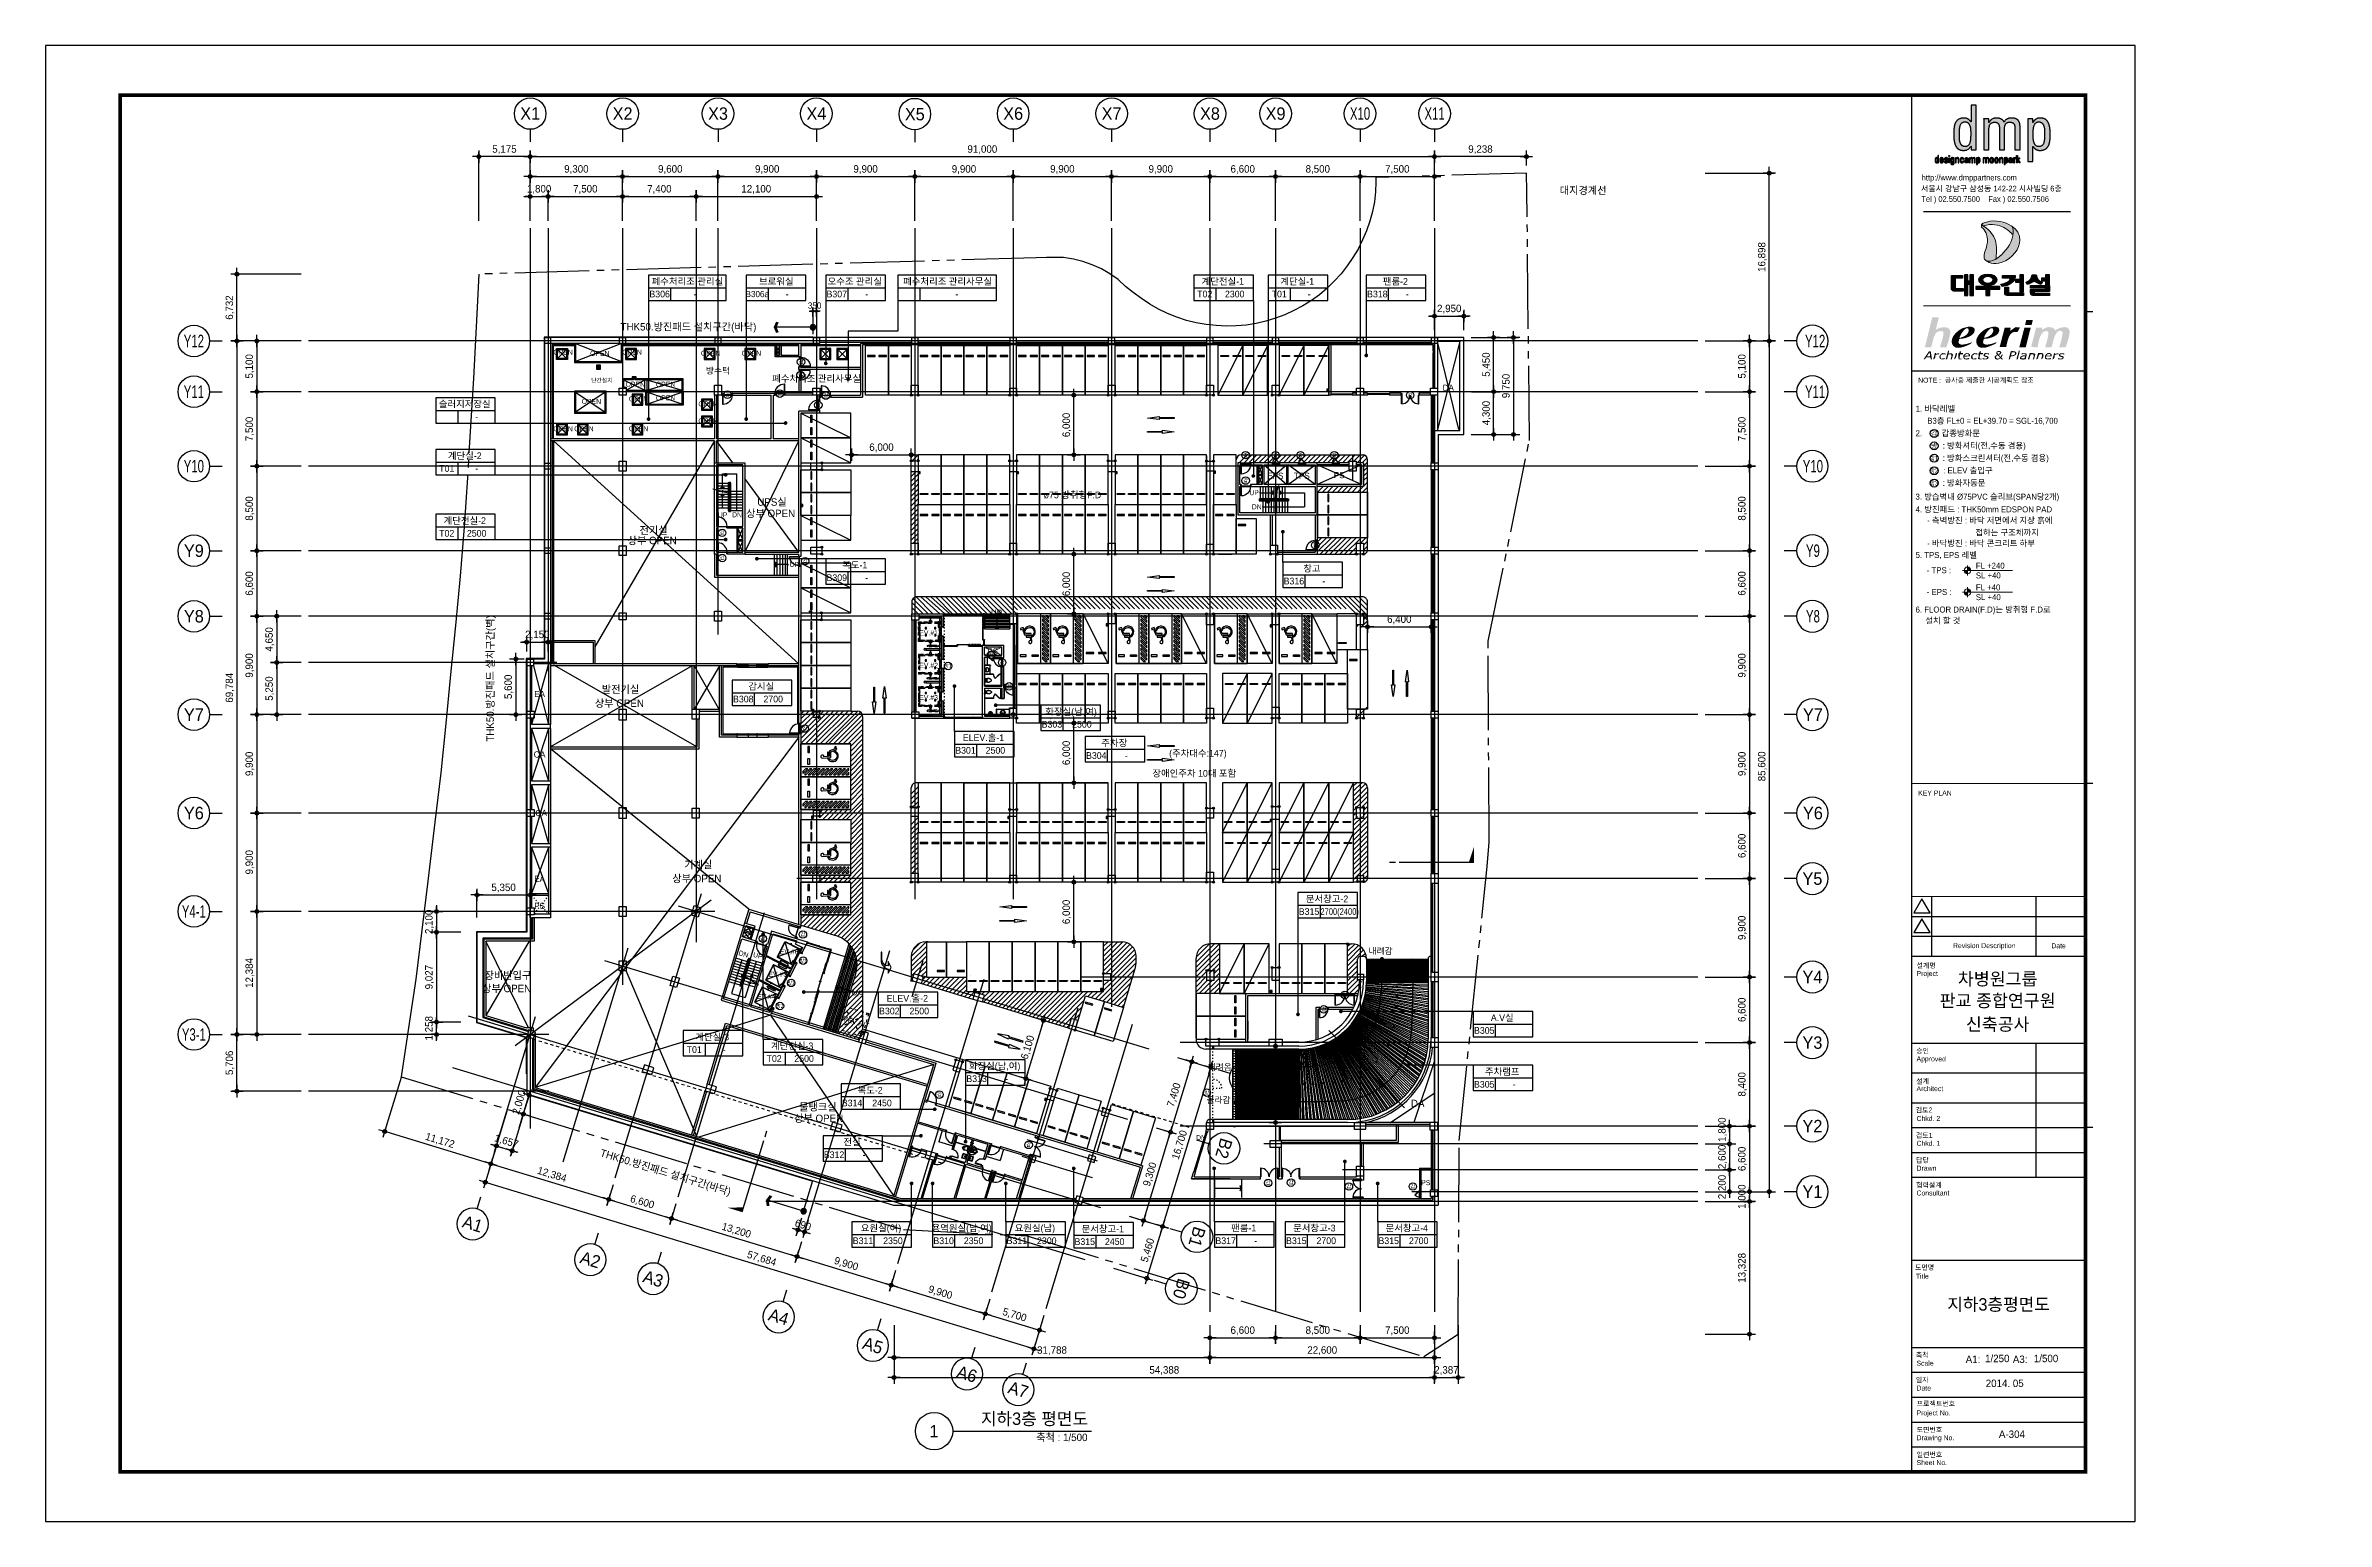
# Model space of a CAD drawing. Header units: metres. Extents: x 630750 to 860239, y 578133 to 726633.
import ezdxf
from ezdxf.enums import TextEntityAlignment as Align

# ---------------------------------------------------------------- set-up
doc = ezdxf.new("R2010")
doc.units = ezdxf.units.M
doc.header["$LTSCALE"] = 300
for name, pattern in [('Dashed', [0.75, 0.5, -0.25]), ('H2', [0.5, 0.25, -0.25]), ('HID2', [1, 0.5, -0.5]), ('HIDDEN', [2, 1, -1]), ('HIDDEN-1', [1.4, 0.35, -0.7, 0.35]), ('SITE$0$ACAD$0$DASHED', [19.05, 12.7, -6.35]), ('SITE$0$PROPERTY', [37.5, 25, -2.5, 2.5, -2.5, 2.5, -2.5])]:
    doc.linetypes.add(name, pattern=pattern)
doc.layers.get('Defpoints').update_dxf_attribs({"color": 8})
for name, color, linetype in [('001dmp-FORM', 7, 'Continuous'), ('003dmp-TIT', 2, 'Continuous'), ('1', 3, 'Continuous'), ('A-ARCH', 8, 'Continuous'), ('A-CEN-1', 1, 'Continuous'), ('A-CON', 2, 'Continuous'), ('A-DIM', 7, 'Continuous'), ('A-DOR', 4, 'Continuous'), ('A-ELE-4', 4, 'Continuous'), ('A-ELE-7', 7, 'Continuous'), ('A-ELE-8', 8, 'Continuous'), ('A-ELE-9', 9, 'Continuous'), ('A-ELEV-FIXT', 5, 'Continuous'), ('A-ETC-1', 7, 'Continuous'), ('A-FIN-2', 6, 'Continuous'), ('A-FIN-5', 8, 'Continuous'), ('A-GRID-DIMS', 14, 'Continuous'), ('A-HAT', 8, 'Continuous'), ('A-HAT-0', 7, 'Continuous'), ('A-HAT-1', 9, 'Continuous'), ('A-HAT-2', 8, 'Continuous'), ('A-PARK', 4, 'Continuous'), ('A-ROM', 7, 'Continuous'), ('A-STAIR', 4, 'Continuous'), ('A-SYM1', 7, 'Continuous'), ('A-TOL', 4, 'Continuous'), ('A-TRENCH', 4, 'Continuous'), ('A-TXT', 3, 'Continuous'), ('A-TXT-S', 3, 'Continuous'), ('A-WAL-BLK', 3, 'Continuous'), ('A-WAL-DW', 7, 'Continuous'), ('A-WALL-CONC', 2, 'Continuous'), ('A-WIN-GLASS', 4, 'Continuous'), ('A-코너가드', 7, 'Continuous'), ('DIM', 7, 'Continuous'), ('DOR', 4, 'Continuous'), ('ELE-STEEL', 5, 'Continuous'), ('ELEV', 252, 'HIDDEN'), ('fire shutter', 2, 'Continuous'), ('Layer 1', 7, 'Continuous'), ('PAK', 8, 'Continuous'), ('PARK-SOL', 251, 'Continuous'), ('SITE$0$C-PROP', 72, 'SITE$0$ACAD$0$DASHED'), ('SLEEVE(F)입상B3', 232, 'Continuous'), ('STEEL', 3, 'Continuous'), ('SYM', 7, 'Continuous'), ('SYM1', 7, 'Continuous'), ('Text-갑', 7, 'Continuous'), ('Text-방', 7, 'Continuous'), ('TXT1', 7, 'Continuous'), ('블럭', 7, 'Continuous'), ('설비검토', 240, 'Continuous'), ('주차장배수', 3, 'Continuous')]:
    doc.layers.add(name, color=color, linetype=linetype)
doc.layers.add('A-LEV', color=3, linetype='Continuous', lineweight=5)
doc.styles.add('LGIS', font='ROMANS.shx', dxfattribs={"width": 0.85, "oblique": 3, "bigfont": 'GSG1.shx'})
doc.styles.add('TEXT', font='')
doc.styles.add('TEXT(돋음)', font='')
doc.styles.add('돋움', font='')
doc.styles.get('TEXT').set_extended_font_data('DotumChe')
doc.styles.get('TEXT(돋음)').set_extended_font_data('Dotum')
doc.styles.get('돋움').set_extended_font_data('Dotum')
doc.dimstyles.new('DIM250', dxfattribs={"dimscale": 250, "dimtxt": 3, "dimasz": 1, "dimexe": 2, "dimexo": 3, "dimgap": 1, "dimtad": 1, "dimdec": 0, "dimzin": 0, "dimdsep": 46, "dimlunit": 6, "dimtxsty": 'TEXT(돋음)', "dimblk": 'Z_DOT', "dimcen": 2.5, "dimdle": 2, "dimclrd": 256, "dimclre": 256, "dimclrt": 3, "dimadec": 0, "dimazin": 0, "dimtfac": 1, "dimtdec": 0, "dimtix": 1, "dimtmove": 2, "dimatfit": 3, "dimldrblk": 'Z_DOT', "dimfxl": 1, "dimtolj": 1, "dimtzin": 0, "dimarcsym": 0})
doc.dimstyles.new('DIM250s', dxfattribs={"dimscale": 250, "dimtxt": 2.5, "dimasz": 0.6, "dimexe": 1.5, "dimexo": 2, "dimgap": 1, "dimtad": 1, "dimdec": 0, "dimzin": 0, "dimdsep": 46, "dimtxsty": 'TEXT(돋음)', "dimblk": 'Z_DOT', "dimcen": 1.5, "dimdle": 2, "dimclrd": 256, "dimclre": 256, "dimclrt": 3, "dimadec": 0, "dimazin": 0, "dimtfac": 1, "dimtdec": 0, "dimtix": 1, "dimtmove": 2, "dimatfit": 3, "dimldrblk": 'Z_DOT', "dimfxl": 1, "dimtolj": 1, "dimtzin": 0, "dimarcsym": 0})

msp = doc.modelspace()

# ---------------------------------------------------------------- texts
at = {"layer": '001dmp-FORM', "color": 3, "style": '돋움'}
for s, height, p in [('지하3층평면도', 1250, (827250.1, 599967.9)), ('1/250         1/500', 750, (829577.5, 594527)), ('A-304', 750, (828598, 586905.1))]:
    msp.add_text(s, height=height, rotation=0.000018, dxfattribs=at).set_placement(p, align=Align.MIDDLE_CENTER)
at = {"layer": '003dmp-TIT', "style": '돋움'}
msp.add_text('1', height=1250, rotation=0, dxfattribs=at).set_placement((720148.1, 587211.4), align=Align.MIDDLE_CENTER)
msp.add_text('1', height=1250, rotation=0, dxfattribs=at).set_placement((720148.1, 587211.4), align=Align.MIDDLE_CENTER)
msp.add_text('1', height=1250, rotation=0, dxfattribs=at).set_placement((720148.1, 587211.4), align=Align.MIDDLE_CENTER)
msp.add_text('1', height=1250, rotation=0, dxfattribs=at).set_placement((720148.1, 587211.4), align=Align.MIDDLE_CENTER)
msp.add_text('지하3층 평면도', height=1250, rotation=0, dxfattribs=at).set_placement((735636.2, 587461.4), align=Align.BOTTOM_RIGHT)
msp.add_text('지하3층 평면도', height=1250, rotation=0, dxfattribs=at).set_placement((735636.2, 587461.4), align=Align.BOTTOM_RIGHT)
msp.add_text('지하3층 평면도', height=1250, rotation=0, dxfattribs=at).set_placement((735636.2, 587461.4), align=Align.BOTTOM_RIGHT)
msp.add_text('지하3층 평면도', height=1250, rotation=0, dxfattribs=at).set_placement((735636.2, 587461.4), align=Align.BOTTOM_RIGHT)
at = {"layer": '003dmp-TIT', "color": 3, "style": '돋움'}
msp.add_text('축척 : 1/500', height=750, rotation=0, dxfattribs=at).set_placement((735579.4, 586961.4), align=Align.TOP_RIGHT)
msp.add_text('축척 : 1/500', height=750, rotation=0, dxfattribs=at).set_placement((735579.4, 586961.4), align=Align.TOP_RIGHT)
msp.add_text('축척 : 1/500', height=750, rotation=0, dxfattribs=at).set_placement((735579.4, 586961.4), align=Align.TOP_RIGHT)
msp.add_text('축척 : 1/500', height=750, rotation=0, dxfattribs=at).set_placement((735579.4, 586961.4), align=Align.TOP_RIGHT)
at = {"layer": 'A-LEV', "style": '돋움'}
for s, p in [('SL +40', (824965.2, 673019.1)), ('SL +40', (824965.2, 673019.1)), ('FL +240', (824965.6, 673997.8)), ('FL +240', (824965.6, 673997.8)), ('FL +40', (824965.6, 671813.1)), ('FL +40', (824965.6, 671813.1)), ('SL +40', (824965.2, 670834.5)), ('SL +40', (824965.2, 670834.5))]:
    msp.add_text(s, height=600, dxfattribs=at).set_placement(p)
at = {"layer": 'A-ROM', "color": 3, "style": '돋움'}
for s, height, p in [('폐수처리조 관리실', 675, (695326.4, 702908.6)), ('브로워실', 675, (704273.7, 702908.6)), ('오수조 관리실', 675, (712167.3, 702908.6)), ('폐수처리조 관리사무실', 675, (721506, 702908.6)), ('계단전실-1', 675, (749193.9, 702908.6)), ('계단실-1', 675, (756685.8, 702908.6)), ('팬룸-2', 675, (766560.3, 702908.6)), ('B306', 675, (692533.6, 701633.6)), ('-', 675, (696090.9, 701633.6)), ('B306a', 620, (702354.8, 701633.6)), ('-', 675, (705367.7, 701633.6)), ('B307', 675, (710354.8, 701633.6)), ('-', 675, (713367.7, 701633.6)), ('-', 675, (722429.6, 701633.6)), ('T02', 675, (747381.5, 701633.6)), ('2300', 675, (750394.3, 701633.6)), ('T01', 675, (754873.3, 701633.6)), ('-', 675, (757886.2, 701633.6)), ('B318', 675, (764747.8, 701633.6)), ('-', 675, (767760.7, 701633.6)), ('폐수처리조 관리사무실', 675, (708327.4, 693135)), ('슬러지저장실', 675, (672922.4, 690569.1)), ('-', 675, (674122.8, 689294.1)), ('T01', 675, (671109.9, 684085.9)), ('계단실-2', 675, (672922.4, 685360.9)), ('-', 675, (674122.8, 684085.9)), ('T02', 675, (671109.9, 677559)), ('계단전실-2', 675, (672922.4, 678834)), ('2500', 675, (674122.8, 677559)), ('복도-1', 675, (712167.3, 674362.2)), ('B309', 675, (710354.8, 673087.2)), ('-', 675, (713367.7, 673087.2)), ('B316', 675, (756352.4, 672752.3)), ('창고', 675, (758164.9, 674027.3)), ('-', 675, (759365.3, 672752.3)), ('B308', 675, (700947.8, 660880.5)), ('감시실', 675, (702760.2, 662155.5)), ('2700', 675, (703960.7, 660880.5)), ('B303', 675, (732007.5, 658343.9, 0)), ('화장실(남,여)', 675, (733926.2, 659618.9, 0)), ('2500', 675, (735020.4, 658343.9, 0)), ('ELEV.홀-1', 675, (725119.8, 656994.3)), ('주차장', 675, (738280.7, 656474.9)), ('B301', 675, (723307.4, 655719.3)), ('2500', 675, (726320.3, 655719.3)), ('B304', 675, (736468.2, 655199.9)), ('-', 675, (739481.1, 655199.9)), ('(주차대수:147)', 675, (746690.3, 655426.1)), ('문서창고-2', 675, (759686.2, 640771.7)), ('B315', 675, (757873.7, 639496.7)), ('ELEV.홀-2', 675, (717454.9, 630763.8)), ('B302', 675, (715642.4, 629488.8)), ('2500', 675, (718655.3, 629488.8)), ('A.V실', 675, (777316.3, 628809.5)), ('계단실-3', 675, (697824.1, 626880.4)), ('B305', 675, (775503.9, 627534.5)), ('T01', 675, (696011.7, 625605.4)), ('-', 675, (699024.5, 625605.4)), ('T02', 675, (704054.6, 624705.1)), ('계단전실-3', 675, (705867, 625980.1)), ('2500', 675, (707067.5, 624705.1)), ('화장실(남,여)', 675, (726236.7, 623953.9)), ('복도-2', 675, (713705.4, 621513.2)), ('B313', 675, (724424.3, 622678.9)), ('-', 675, (727437.2, 622678.9)), ('B305', 675, (775503.9, 622115.8)), ('주차램프', 675, (777316.3, 623390.8)), ('-', 675, (778516.8, 622115.8)), ('B314', 675, (711893, 620238.2)), ('2450', 675, (714905.9, 620238.2)), ('B312', 675, (710082.4, 615024.9)), ('전실', 675, (711894.8, 616299.9)), ('-', 675, (713095.3, 615024.9)), ('B311', 675, (712994.9, 606372.6)), ('요원실(여)', 675, (714807.3, 607647.6)), ('2350', 675, (716007.7, 606372.6)), ('용역원실(남,여)', 675, (722921.1, 607647.6)), ('B310', 675, (721108.7, 606372.6)), ('2350', 675, (724121.6, 606372.6)), ('B311', 675, (728474.9, 606372.6)), ('요원실(남)', 675, (730287.4, 607647.6)), ('2300', 675, (731487.8, 606372.6)), ('B315', 675, (735307.8, 606288.9)), ('문서창고-1', 675, (737120.2, 607563.9)), ('2450', 675, (738320.7, 606288.9)), ('B317', 675, (749485.3, 606372.6)), ('팬룸-1', 675, (751297.8, 607647.6)), ('-', 675, (752498.2, 606372.6)), ('B315', 675, (756594.9, 606372.6)), ('문서창고-3', 675, (758407.3, 607647.6)), ('2700', 675, (759607.7, 606372.6)), ('B315', 675, (765892, 606372.6)), ('문서창고-4', 675, (767704.5, 607647.6)), ('2700', 675, (768904.9, 606372.6))]:
    msp.add_text(s, height=height, dxfattribs=at).set_placement(p, align=Align.MIDDLE_CENTER)
msp.add_text('장애인주차 10대 포함', height=675, dxfattribs=at).set_placement((742116.7, 653072.1))
at = {"layer": 'A-ROM', "color": 3, "style": '돋움', "width": 0.7}
msp.add_text('2700(2400)', height=675, dxfattribs=at).set_placement((760955.7, 639496.7), align=Align.MIDDLE_CENTER)
at = {"layer": 'A-TXT', "style": '돋움'}
for s, height, p in [('대지경계선', 750, (783103.2, 711688.5)), ('1. 바닥레벨', 600, (818915.3, 689792.4)), ('B3층 FL%%P0 = EL+39.70 = SGL-16,700', 600, (820080.7, 688579.1)), ('2.       : 갑종방화문', 600, (818910.4, 687332.5)), (': 방화셔터(전,수동 겸용)', 600, (821636.5, 686082.5)), (': 방화스크린셔터(전,수동 겸용)', 600, (821636.5, 684832.5)), (': ELEV 출입구', 600, (821678.2, 683582.5)), ('3. 방습벽내 Ø75PVC 슬리브(SPAN당2개)', 600, (818893.7, 680942.8)), (': 방화자동문', 600, (821636.5, 682332.5)), ('상부 OPEN', 750, (701231.4, 679186.5)), ('상부 OPEN', 750, (701231.4, 679186.5)), ('UPS실', 750, (702358.3, 680330.1)), ('UPS실', 750, (702358.2, 680330.1)), ('4. 방진패드 : THK50mm EDSPON PAD', 600, (818903.5, 679663.3)), ('상부 OPEN', 750, (689314.7, 676462.2)), ('상부 OPEN', 750, (689314.7, 676462.2)), ('전기실', 750, (690511.8, 677487.3)), ('전기실', 750, (690511.8, 677487.3)), ('- 측벽방진 : 바닥 저면에서 지상 흙에', 600, (820068.8, 678556.8)), ('접하는 구조체까지', 600, (824911.3, 677338)), ('5. TPS, EPS 레벨', 600, (818903.5, 675075)), ('- 바닥방진 : 바닥 콘크리트 하부', 600, (820068.8, 676256.4)), ('- TPS :', 600, (820034.2, 673543.9)), ('6. FLOOR DRAIN(F.D)는 방취형 F.D로', 600, (818903.5, 669588.5)), ('- EPS :', 600, (820034.2, 671359.3)), ('설치 할 것', 600, (819879.1, 668476.3)), ('상부 OPEN', 750, (686018.7, 660084.4)), ('상부 OPEN', 750, (686018.7, 660084.4)), ('발전기실', 750, (686715.9, 661477.9)), ('발전기실', 750, (686715.9, 661477.9)), ('상부 OPEN', 750, (693808.2, 642442.6)), ('상부 OPEN', 750, (693808.2, 642442.6)), ('기계실', 750, (695005.3, 643836.1)), ('기계실', 750, (695005.3, 643836.1)), ('장비반입구', 750, (674914.2, 632700.6)), ('장비반입구', 750, (674914.2, 632700.6)), ('상부 OPEN', 750, (674671.7, 631384)), ('상부 OPEN', 750, (674671.7, 631384)), ('물탱크실', 750, (706573.8, 619466.5)), ('DA', 750, (768127.6, 619819.4)), ('상부 OPEN', 750, (706061, 618315.2))]:
    msp.add_text(s, height=height, dxfattribs=at).set_placement(p)
msp.add_text('PS', height=625, dxfattribs=at).set_placement((680454.4, 640068), align=Align.MIDDLE_CENTER)
for s, p in [('DN', (700422.6, 635130.4)), ('DN', (700422.6, 635130.4)), ('UP', (701887.8, 634960.5)), ('UP', (701887.8, 634960.5))]:
    msp.add_text(s, height=500, rotation=343.33111, dxfattribs=at).set_placement(p)
at = {"layer": 'A-TXT-S', "color": 3, "style": '돋움'}
msp.add_text('THK50.방진패드 설치구간(바닥)', height=750, dxfattribs=at).set_placement((688600.4, 698342.6, 0), align=Align.MIDDLE_LEFT)
for s, height, p in [('OPEN', 500, (682810.3, 695533, 0)), ('OPEN', 500, (689760.3, 695533, 0)), ('OPEN', 500, (697662.3, 695433, 0)), ('OPEN', 500, (701762.3, 695433, 0)), ('난간설치', 416.67, (686715.3, 692740, 0)), ('OPEN', 500, (685660.3, 690583, 0)), ('OPEN', 500, (690085.3, 692308, 0)), ('OPEN', 500, (690410.3, 690833, 0)), ('OPEN', 500, (693135.3, 692308, 0)), ('OPEN', 500, (693135.3, 690932.2, 0)), ('OPEN', 500, (697412.3, 690333, 0)), ('OPEN', 500, (697412.3, 688633, 0)), ('OPEN', 500, (682812.3, 687833, 0)), ('OPEN', 500, (684912.3, 687833, 0)), ('OPEN', 500, (690412.3, 687833, 0)), ('ø75 방취형F.D', 675, (734070, 681087.1, 0))]:
    msp.add_text(s, height=height, dxfattribs=at).set_placement(p, align=Align.CENTER)
for s, height, p in [('OPEN', 500, (685536.4, 695412.6, 0)), ('방수턱', 625, (697197.3, 693605.3, 0)), ('EPS', 625, (753671.3, 683031, 0)), ('TPS', 625, (756357.9, 683031, 0)), ('PS', 625, (760368.2, 683109, 0)), ('UP', 625, (725862.4, 669249.5, 0)), ('PS', 625, (725506.5, 665367.7, 0)), ('DN', 500, (746506.6, 616509.9, 0))]:
    msp.add_text(s, height=height, dxfattribs=at).set_placement(p)
for s, height, p in [('DA', 625, (771879.5, 692210.2, 0)), ('UP', 500, (752346.9, 681648.4, 0)), ('UP', 500, (698867.5, 679407.8, 0)), ('DN', 500, (700318.3, 679426, 0)), ('DN', 500, (752608.8, 680227.1, 0)), ('UP', 500, (706068.7, 674426.3, 0)), ('EA', 625, (680454.4, 661385.2, 0)), ('OA', 625, (680454.4, 655302.5, 0)), ('OA', 625, (680611.2, 649421.8, 0)), ('EA', 625, (680454.4, 642784.5, 0)), ('PS', 500, (769623.1, 612214.2, 0))]:
    msp.add_text(s, height=height, dxfattribs=at).set_placement(p, align=Align.MIDDLE_CENTER)
for s, rotation, p in [('THK50.방진패드 설치구간(벽)', 90, (675483.1, 656591.1, 0)), ('THK50.방진패드 설치구간(바닥)', 343.12, (686597.2, 615249.6, 0))]:
    msp.add_text(s, height=750, rotation=rotation, dxfattribs=at).set_placement(p, align=Align.MIDDLE_LEFT)
for s, p in [('EV.#1', (719594.1, 667535.2)), ('EV.#2', (719598.4, 664280.2)), ('EV.#3', (719594.1, 661035.2)), ('EV.#6', (705558.7, 635455.3, 0)), ('EV.#5', (704416.9, 633203.2, 0)), ('EV.#4', (703275.1, 630951.1, 0))]:
    msp.add_text(s, height=500, rotation=0.000006, dxfattribs=at).set_placement(p, align=Align.MIDDLE_CENTER)
for s, height, rotation, p in [('내려감', 625, 0.000013, (763869.6, 635219.2, 0)), ('UP', 625, 343.119994, (711797.4, 631159.8, 0)), ('상부EV.PIT', 500, 343.10919, (710188.1, 628741.6, 0)), ('내려옴', 625, 0.000013, (747678.8, 623530.4, 0)), ('올라감', 625, 0.000013, (747559.4, 620229.6, 0))]:
    msp.add_text(s, height=height, rotation=rotation, dxfattribs=at).set_placement(p)
at = {"layer": 'Text-갑', "style": 'TEXT(돋음)'}
msp.add_text('갑', height=500, dxfattribs=at).set_placement((820775.4, 687605.3), align=Align.MIDDLE_CENTER)
at = {"layer": 'Text-방', "style": 'TEXT(돋음)'}
msp.add_text('방', height=500, dxfattribs=at).set_placement((820775.4, 686355.3), align=Align.MIDDLE_CENTER)
at = {"layer": 'Text-방', "style": 'TEXT(돋음)', "width": 0.75}
for s, p in [('방1', (820775.4, 685105.3)), ('방2', (820775.4, 683855.3)), ('방3', (820775.4, 682605.3))]:
    msp.add_text(s, height=500, dxfattribs=at).set_placement(p, align=Align.MIDDLE_CENTER)
at = {"layer": '블럭', "style": 'TEXT'}
for s, p in [('갑', (706709.4, 693486.5)), ('갑', (706709.4, 693486.5)), ('갑', (706754.4, 694801.1)), ('갑', (706754.4, 694801.1)), ('갑', (699354.4, 691505.2)), ('갑', (699354.4, 691505.2)), ('갑', (704629.2, 691615.2)), ('갑', (704629.2, 691615.2)), ('갑', (709255.9, 691415.2)), ('갑', (709255.9, 691415.2)), ('갑', (768054.6, 691460.2)), ('갑', (768054.6, 691460.2)), ('갑', (708499.4, 690460.2)), ('갑', (708499.4, 690460.2)), ('갑', (751494, 685419)), ('갑', (751494, 685419)), ('갑', (754496.9, 685419)), ('갑', (754496.9, 685419)), ('갑', (757013.4, 685419)), ('갑', (757013.4, 685419)), ('갑', (760413.4, 685419)), ('갑', (760413.4, 685419)), ('갑', (751494, 682863.4)), ('갑', (751494, 682863.4)), ('갑', (698829.8, 677603.3)), ('갑', (698829.8, 677603.3)), ('갑', (698829.8, 675079)), ('갑', (698829.8, 675079)), ('갑', (707174.4, 674760.2)), ('갑', (707174.4, 674760.2)), ('갑', (758504.4, 676360.2)), ('갑', (758504.4, 676360.2)), ('갑', (725884.4, 665310.2)), ('갑', (725884.4, 665310.2)), ('갑', (726999.4, 664560.2)), ('갑', (726999.4, 664560.2)), ('갑', (727704.4, 662155.2)), ('갑', (727704.4, 662155.2)), ('갑', (707145.5, 657910.2)), ('갑', (702920.6, 636768.8)), ('갑', (702920.6, 636768.8)), ('갑', (706950.4, 637184.9)), ('갑', (706950.4, 637184.9)), ('갑', (761486.9, 631105.2)), ('갑', (761486.9, 631105.2)), ('갑', (759354.3, 629660.2)), ('갑', (759354.3, 629660.2)), ('갑', (720684.1, 621077.5)), ('갑', (720684.1, 621077.5)), ('방', (747592.1, 621276.3)), ('방', (747592.1, 621276.3)), ('갑', (729659.2, 616015.1)), ('갑', (729659.2, 616015.1)), ('갑', (753760.9, 612190.2)), ('갑', (753760.9, 612190.2)), ('갑', (756061.2, 612221)), ('갑', (756061.2, 612221)), ('갑', (761885.7, 611826.2)), ('갑', (768322.3, 611826.2))]:
    msp.add_text(s, height=375, dxfattribs=at).set_placement(p, align=Align.MIDDLE_CENTER)
at = {"layer": '블럭', "style": 'TEXT', "width": 0.9}
for s, p in [('방1', (721554.9, 664200.3)), ('방2', (706977.7, 634561.3)), ('방2', (706977.7, 634561.3)), ('방2', (705767.9, 632317.9)), ('방2', (705767.9, 632317.9)), ('방2', (704639.5, 629993.2)), ('방2', (704639.5, 629993.2))]:
    msp.add_text(s, height=375, dxfattribs=at).set_placement(p, align=Align.MIDDLE_CENTER)

# ---------------------------------------------------------------- blocks, each defined once
blk = doc.blocks.new('sym-rom')
at = {"color": 0, "linetype": 'ByBlock'}
for p, q in [((0, 5.1), (24, 5.1)), ((9, 0), (9, 5.1))]:
    blk.add_line(p, q, dxfattribs=at)
blk.add_lwpolyline([(0, 0), (24, 0), (24, 10.2), (0, 10.2)], close=True, dxfattribs=at)
blk = doc.blocks.new('sym-lev')
at = {"layer": 'A-LEV'}
h = blk.add_hatch(color=7, dxfattribs=at)
h.paths.add_polyline_path([(0, 0), (1.35, 0, 0.414214), (0, 1.35)])
h.paths.add_polyline_path([(0, -1.35), (0, 0), (-1.35, 0, 0.414214)])
at = {"layer": 'A-LEV', "color": 7}
for p, q in [((-2, 0), (18.07, 0)), ((-2, 0), (2, 0)), ((0, -2), (0, 2))]:
    blk.add_line(p, q, dxfattribs=at)
blk.add_circle((0, 0), 1.35, dxfattribs=at)
blk = doc.blocks.new('351')
at = {"ltscale": 5}
for points in [[(1383106, 4240352), (1378268, 4241613), (1378848, 4243839), (1383686, 4242578), (1383106, 4240352)], [(1379765, 4243393), (1379576, 4242667)], [(1379673, 4242642), (1379862, 4243368)], [(1379862, 4243368), (1379765, 4243393)], [(1379862, 4243368), (1379765, 4243393)], [(1379475, 4242280), (1379286, 4241555)], [(1379286, 4241555), (1379383, 4241529)], [(1379383, 4241529), (1379572, 4242255)], [(1379572, 4242255), (1379475, 4242280)], [(1379576, 4242667), (1379673, 4242642)]]:
    blk.add_lwpolyline(points, dxfattribs=at)
for points in [[(1379765, 4243393), (1379576, 4242667)], [(1379673, 4242642), (1379862, 4243368)], [(1379475, 4242280), (1379286, 4241555)], [(1379286, 4241555), (1379383, 4241529)], [(1379383, 4241529), (1379572, 4242255)], [(1379572, 4242255), (1379475, 4242280)], [(1379576, 4242667), (1379673, 4242642)]]:
    blk.add_lwpolyline(points)
blk = doc.blocks.new('세면대 B-2')
at = {"linetype": 'Continuous'}
for p, q in [((284359440, 627393399, 0), (284359440, 626938399, 0)), ((284824440, 627393399, 0), (284359440, 627393399, 0)), ((284369440, 627383399, 0), (284369440, 627263399, 0)), ((284814440, 627383399, 0), (284369440, 627383399, 0)), ((284576940, 627263399, 0), (284369440, 627263399, 0)), ((284369440, 627253399, 0), (284369440, 626938399, 0)), ((284576940, 627253399, 0), (284369440, 627253399, 0)), ((284369440, 626938399, 0), (284814440, 626938399, 0)), ((284369440, 626928399, 0), (284814440, 626928399, 0)), ((284389440, 627233399, 0), (284389440, 626958399, 0)), ((284576940, 627233399, 0), (284389440, 627233399, 0)), ((284389440, 626958399, 0), (284794440, 626958399, 0)), ((284399440, 627253399, 0), (284576940, 627253399, 0)), ((284541940, 627170819, 0), (284641940, 627170819, 0)), ((284576940, 627323399, 0), (284576940, 627216494, 0)), ((284606940, 627216494, 0), (284576940, 627216494, 0)), ((284591940, 627202414, 0), (284591940, 627120819, 0)), ((284606940, 627323399, 0), (284606940, 627216494, 0)), ((284814440, 627263399, 0), (284606940, 627263399, 0)), ((284606940, 627253399, 0), (284784440, 627253399, 0)), ((284814440, 627253399, 0), (284606940, 627253399, 0)), ((284794440, 627233399, 0), (284606940, 627233399, 0)), ((284794440, 627233399, 0), (284794440, 626958399, 0)), ((284814440, 627383399, 0), (284814440, 627263399, 0)), ((284814440, 627253399, 0), (284814440, 626938399, 0)), ((284824440, 627393399, 0), (284824440, 626938399, 0))]:
    blk.add_line(p, q, dxfattribs=at)
for centre, radius in [((284591940, 627170819, 0), 22500), ((284591940, 627323399, 0), 15000), ((284591940, 627170819, 0), 15000)]:
    blk.add_circle(centre, radius, dxfattribs=at)
for centre, start, end in [((284369440, 626938399, 0), 180.00000001, 270.00000011), ((284814440, 626938399, 0), 270.00000011, 0.00000001)]:
    blk.add_arc(centre, 10000, start, end, dxfattribs=at)
blk = doc.blocks.new('양변기-G')
for p, q in [((290422932, 639589937), (290422932, 639951695)), ((290436606, 639965369), (290534282, 639970960)), ((290436606, 639576263), (290534282, 639570672)), ((290559410, 639943585), (290850146, 639954663)), ((290559410, 639598047), (290850146, 639586970))]:
    blk.add_line(p, q)
for centre, radius in [((290508325, 639770156), 21064), ((290653041, 639842524), 9340), ((290653041, 639699108), 9340)]:
    blk.add_circle(centre, radius)
for centre, radius, start, end in [((290436606, 639951695), 13674, 89.99999998, 179.99999998), ((290436606, 639589937), 13674, 179.99999998, 269.99999998), ((290534282, 639950567), 20394, 23.73259477, 96.55212303), ((290534282, 639591066), 20394, 263.44787694, 336.2674052), ((290132046, 639770816), 460965, 359.99999998, 24.06353583), ((290132046, 639770816), 460965, 335.93646414, 359.99999998), ((290854809, 639770913), 141610, 90, 270)]:
    blk.add_arc(centre, radius, start, end)
blk.add_ellipse((290845816, 639774363), major_axis=(282184, -6118), ratio=0.6389771186, start_param=0.0142551872, end_param=1.5693022485)
at = {"extrusion": (0, 0, -1)}
for centre, major_axis, ratio, start_param, end_param in [((290845816, 639767270), (282184, 6118), 0.6389771186, 0.0142551872, 1.5693022485), ((290858271, 639770816), (223476, 0), 0.6334224922, 4.696893956, 7.8694766583), ((290849069, 639770816), (223476, 0), 0.6334224922, 4.7380763203, 7.8282942941)]:
    blk.add_ellipse(centre, major_axis=major_axis, ratio=ratio, start_param=start_param, end_param=end_param, dxfattribs=at)
blk = doc.blocks.new('Z_DOT')
at = {"layer": 'DIM', "color": 7}
for p, q in [((-2.5, 0), (2.5, 0)), ((0, -2.5), (0, 2.5))]:
    blk.add_line(p, q, dxfattribs=at)
for radius in [0.75, 0.375]:
    blk.add_circle((0, 0), radius, dxfattribs=at)
blk = doc.blocks.new('*D32')
at = {"layer": 'A-DIM', "lineweight": -2, "transparency": 16777216}
for p, q in [((716117, 597889), (716117, 592111)), ((770504, 597889), (770504, 592111)), ((716367, 592611), (770254, 592611))]:
    blk.add_line(p, q, dxfattribs=at)
at = {"layer": 'Defpoints', "color": 0, "transparency": 16777216}
for p in [(716117, 598639), (770504, 598639), (770504, 592611)]:
    blk.add_point(p, dxfattribs=at)
at = {"layer": 'A-DIM', "lineweight": -2, "transparency": 16777216, "xscale": 250, "yscale": 250, "zscale": 250, "rotation": 180}
blk.add_blockref('Z_DOT', (716117, 592611), dxfattribs=at)
at = {"layer": 'A-DIM', "lineweight": -2, "transparency": 16777216, "xscale": 250, "yscale": 250, "zscale": 250}
blk.add_blockref('Z_DOT', (770504, 592611), dxfattribs=at)
at = {"layer": 'A-DIM', "color": 3, "transparency": 16777216, "insert": (743311, 593309), "char_height": 750, "attachment_point": 5, "style": 'TEXT(돋음)'}
blk.add_mtext('\\A1;54,388', dxfattribs=at)
blk = doc.blocks.new('*D33')
at = {"layer": 'A-DIM', "lineweight": -2, "transparency": 16777216}
for p, q in [((656453, 696910), (649503, 696910)), ((650003, 696660), (650003, 627376)), ((656453, 627126), (649503, 627126))]:
    blk.add_line(p, q, dxfattribs=at)
at = {"layer": 'Defpoints', "color": 0, "transparency": 16777216}
for p in [(657203, 696910), (650003, 627126), (657203, 627126)]:
    blk.add_point(p, dxfattribs=at)
at = {"layer": 'A-DIM', "lineweight": -2, "transparency": 16777216, "xscale": 250, "yscale": 250, "zscale": 250}
for p, rotation in [((650003, 696910), 90), ((650003, 627126), 270)]:
    blk.add_blockref('Z_DOT', p, dxfattribs=dict(at, rotation=rotation))
at = {"layer": 'A-DIM', "color": 3, "transparency": 16777216, "insert": (649305, 662018), "char_height": 750, "attachment_point": 5, "rotation": 90, "style": 'TEXT(돋음)'}
blk.add_mtext('\\A1;69,784', dxfattribs=at)
blk = doc.blocks.new('*D34')
at = {"layer": 'A-DIM', "lineweight": -2, "transparency": 16777216}
for p, q in [((708304, 709009), (708304, 713959)), ((718204, 709009), (718204, 713959)), ((708554, 713459), (717954, 713459))]:
    blk.add_line(p, q, dxfattribs=at)
at = {"layer": 'Defpoints', "color": 0, "transparency": 16777216}
for p in [(718204, 713459), (708304, 708259), (718204, 708259)]:
    blk.add_point(p, dxfattribs=at)
at = {"layer": 'A-DIM', "lineweight": -2, "transparency": 16777216, "xscale": 250, "yscale": 250, "zscale": 250, "rotation": 180}
blk.add_blockref('Z_DOT', (708304, 713459), dxfattribs=at)
at = {"layer": 'A-DIM', "lineweight": -2, "transparency": 16777216, "xscale": 250, "yscale": 250, "zscale": 250}
blk.add_blockref('Z_DOT', (718204, 713459), dxfattribs=at)
at = {"layer": 'A-DIM', "color": 3, "transparency": 16777216, "insert": (713254, 714157), "char_height": 750, "attachment_point": 5, "style": 'TEXT(돋음)'}
blk.add_mtext('\\A1;9,900', dxfattribs=at)
blk = doc.blocks.new('*D35')
at = {"layer": 'A-DIM', "lineweight": -2, "transparency": 16777216}
for p, q in [((738004, 709009), (738004, 713959)), ((747904, 709009), (747904, 713959)), ((738254, 713459), (747654, 713459))]:
    blk.add_line(p, q, dxfattribs=at)
at = {"layer": 'Defpoints', "color": 0, "transparency": 16777216}
for p in [(747904, 713459), (738004, 708259), (747904, 708259)]:
    blk.add_point(p, dxfattribs=at)
at = {"layer": 'A-DIM', "lineweight": -2, "transparency": 16777216, "xscale": 250, "yscale": 250, "zscale": 250, "rotation": 180}
blk.add_blockref('Z_DOT', (738004, 713459), dxfattribs=at)
at = {"layer": 'A-DIM', "lineweight": -2, "transparency": 16777216, "xscale": 250, "yscale": 250, "zscale": 250}
blk.add_blockref('Z_DOT', (747904, 713459), dxfattribs=at)
at = {"layer": 'A-DIM', "color": 3, "transparency": 16777216, "insert": (742954, 714157), "char_height": 750, "attachment_point": 5, "style": 'TEXT(돋음)'}
blk.add_mtext('\\A1;9,900', dxfattribs=at)
blk = doc.blocks.new('*D36')
at = {"layer": 'A-DIM', "lineweight": -2, "transparency": 16777216}
for p, q in [((747904, 709009), (747904, 713959)), ((754504, 709009), (754504, 713959)), ((748154, 713459), (754254, 713459))]:
    blk.add_line(p, q, dxfattribs=at)
at = {"layer": 'Defpoints', "color": 0, "transparency": 16777216}
for p in [(754504, 713459), (747904, 708259), (754504, 708259)]:
    blk.add_point(p, dxfattribs=at)
at = {"layer": 'A-DIM', "lineweight": -2, "transparency": 16777216, "xscale": 250, "yscale": 250, "zscale": 250, "rotation": 180}
blk.add_blockref('Z_DOT', (747904, 713459), dxfattribs=at)
at = {"layer": 'A-DIM', "lineweight": -2, "transparency": 16777216, "xscale": 250, "yscale": 250, "zscale": 250}
blk.add_blockref('Z_DOT', (754504, 713459), dxfattribs=at)
at = {"layer": 'A-DIM', "color": 3, "transparency": 16777216, "insert": (751204, 714157), "char_height": 750, "attachment_point": 5, "style": 'TEXT(돋음)'}
blk.add_mtext('\\A1;6,600', dxfattribs=at)
blk = doc.blocks.new('*D37')
at = {"layer": 'A-DIM', "lineweight": -2, "transparency": 16777216}
for p, q in [((763004, 709009), (763004, 713959)), ((770504, 709009), (770504, 713959)), ((763254, 713459), (770254, 713459))]:
    blk.add_line(p, q, dxfattribs=at)
at = {"layer": 'Defpoints', "color": 0, "transparency": 16777216}
for p in [(770504, 713459), (763004, 708259), (770504, 708259)]:
    blk.add_point(p, dxfattribs=at)
at = {"layer": 'A-DIM', "lineweight": -2, "transparency": 16777216, "xscale": 250, "yscale": 250, "zscale": 250, "rotation": 180}
blk.add_blockref('Z_DOT', (763004, 713459), dxfattribs=at)
at = {"layer": 'A-DIM', "lineweight": -2, "transparency": 16777216, "xscale": 250, "yscale": 250, "zscale": 250}
blk.add_blockref('Z_DOT', (770504, 713459), dxfattribs=at)
at = {"layer": 'A-DIM', "color": 3, "transparency": 16777216, "insert": (766754, 714157), "char_height": 750, "attachment_point": 5, "style": 'TEXT(돋음)'}
blk.add_mtext('\\A1;7,500', dxfattribs=at)
blk = doc.blocks.new('*D38')
at = {"layer": 'A-DIM', "lineweight": -2, "transparency": 16777216}
for p, q in [((656453, 691810), (651503, 691810)), ((652003, 691560), (652003, 684560)), ((656453, 684310), (651503, 684310))]:
    blk.add_line(p, q, dxfattribs=at)
at = {"layer": 'Defpoints', "color": 0, "transparency": 16777216}
for p in [(657203, 691810), (652003, 684310), (657203, 684310)]:
    blk.add_point(p, dxfattribs=at)
at = {"layer": 'A-DIM', "lineweight": -2, "transparency": 16777216, "xscale": 250, "yscale": 250, "zscale": 250}
for p, rotation in [((652003, 691810), 90), ((652003, 684310), 270)]:
    blk.add_blockref('Z_DOT', p, dxfattribs=dict(at, rotation=rotation))
at = {"layer": 'A-DIM', "color": 3, "transparency": 16777216, "insert": (651305, 688060), "char_height": 750, "attachment_point": 5, "rotation": 90, "style": 'TEXT(돋음)'}
blk.add_mtext('\\A1;7,500', dxfattribs=at)
blk = doc.blocks.new('*D39')
at = {"layer": 'A-DIM', "lineweight": -2, "transparency": 16777216}
for p, q in [((797736, 696910), (802686, 696910)), ((802186, 696660), (802186, 692060)), ((797736, 691810), (802686, 691810))]:
    blk.add_line(p, q, dxfattribs=at)
at = {"layer": 'Defpoints', "color": 0, "transparency": 16777216}
for p in [(796986, 696910), (796986, 691810), (802186, 691810)]:
    blk.add_point(p, dxfattribs=at)
at = {"layer": 'A-DIM', "lineweight": -2, "transparency": 16777216, "xscale": 250, "yscale": 250, "zscale": 250}
for p, rotation in [((802186, 696910), 90), ((802186, 691810), 270)]:
    blk.add_blockref('Z_DOT', p, dxfattribs=dict(at, rotation=rotation))
at = {"layer": 'A-DIM', "color": 3, "transparency": 16777216, "insert": (801489, 694360), "char_height": 750, "attachment_point": 5, "rotation": 90, "style": 'TEXT(돋음)'}
blk.add_mtext('\\A1;5,100', dxfattribs=at)
blk = doc.blocks.new('*D40')
at = {"layer": 'A-DIM', "lineweight": -2, "transparency": 16777216}
for p, q in [((797736, 669210), (802686, 669210)), ((802186, 668960), (802186, 659560)), ((797736, 659310), (802686, 659310))]:
    blk.add_line(p, q, dxfattribs=at)
at = {"layer": 'Defpoints', "color": 0, "transparency": 16777216}
for p in [(796986, 669210), (796986, 659310), (802186, 659310)]:
    blk.add_point(p, dxfattribs=at)
at = {"layer": 'A-DIM', "lineweight": -2, "transparency": 16777216, "xscale": 250, "yscale": 250, "zscale": 250}
for p, rotation in [((802186, 669210), 90), ((802186, 659310), 270)]:
    blk.add_blockref('Z_DOT', p, dxfattribs=dict(at, rotation=rotation))
at = {"layer": 'A-DIM', "color": 3, "transparency": 16777216, "insert": (801489, 664260), "char_height": 750, "attachment_point": 5, "rotation": 90, "style": 'TEXT(돋음)'}
blk.add_mtext('\\A1;9,900', dxfattribs=at)
blk = doc.blocks.new('*D41')
at = {"layer": 'A-DIM', "lineweight": -2, "transparency": 16777216}
for p, q in [((797736, 649410), (802686, 649410)), ((802186, 649160), (802186, 643060)), ((797736, 642810), (802686, 642810))]:
    blk.add_line(p, q, dxfattribs=at)
at = {"layer": 'Defpoints', "color": 0, "transparency": 16777216}
for p in [(796986, 649410), (796986, 642810), (802186, 642810)]:
    blk.add_point(p, dxfattribs=at)
at = {"layer": 'A-DIM', "lineweight": -2, "transparency": 16777216, "xscale": 250, "yscale": 250, "zscale": 250}
for p, rotation in [((802186, 649410), 90), ((802186, 642810), 270)]:
    blk.add_blockref('Z_DOT', p, dxfattribs=dict(at, rotation=rotation))
at = {"layer": 'A-DIM', "color": 3, "transparency": 16777216, "insert": (801489, 646110), "char_height": 750, "attachment_point": 5, "rotation": 90, "style": 'TEXT(돋음)'}
blk.add_mtext('\\A1;6,600', dxfattribs=at)
blk = doc.blocks.new('*D42')
at = {"layer": 'A-DIM', "lineweight": -2, "transparency": 16777216}
for p, q in [((797736, 617910), (802686, 617910)), ((802186, 617660), (802186, 611560)), ((797736, 611310), (802686, 611310))]:
    blk.add_line(p, q, dxfattribs=at)
at = {"layer": 'Defpoints', "color": 0, "transparency": 16777216}
for p in [(796986, 617910), (796986, 611310), (802186, 611310)]:
    blk.add_point(p, dxfattribs=at)
at = {"layer": 'A-DIM', "lineweight": -2, "transparency": 16777216, "xscale": 250, "yscale": 250, "zscale": 250}
for p, rotation in [((802186, 617910), 90), ((802186, 611310), 270)]:
    blk.add_blockref('Z_DOT', p, dxfattribs=dict(at, rotation=rotation))
at = {"layer": 'A-DIM', "color": 3, "transparency": 16777216, "insert": (801489, 614610), "char_height": 750, "attachment_point": 5, "rotation": 90, "style": 'TEXT(돋음)'}
blk.add_mtext('\\A1;6,600', dxfattribs=at)
blk = doc.blocks.new('*D43')
at = {"layer": 'A-DIM', "lineweight": -2, "transparency": 16777216}
for p, q in [((797736, 617910), (800686, 617910)), ((800186, 617660), (800186, 616360)), ((797736, 616110), (800686, 616110))]:
    blk.add_line(p, q, dxfattribs=at)
at = {"layer": 'Defpoints', "color": 0, "transparency": 16777216}
for p in [(796986, 617910), (796986, 616110), (800186, 616110)]:
    blk.add_point(p, dxfattribs=at)
at = {"layer": 'A-DIM', "lineweight": -2, "transparency": 16777216, "xscale": 250, "yscale": 250, "zscale": 250}
for p, rotation in [((800186, 617910), 90), ((800186, 616110), 270)]:
    blk.add_blockref('Z_DOT', p, dxfattribs=dict(at, rotation=rotation))
at = {"layer": 'A-DIM', "color": 3, "transparency": 16777216, "insert": (799489, 617554), "char_height": 750, "attachment_point": 5, "rotation": 90, "style": 'TEXT(돋음)'}
blk.add_mtext('\\A1;1,800', dxfattribs=at)
blk = doc.blocks.new('*D44')
at = {"layer": 'A-DIM', "lineweight": -2, "transparency": 16777216}
for p, q in [((679254, 711459), (679004, 711459)), ((679504, 709009), (679504, 711959)), ((679504, 711459), (681304, 711459)), ((681304, 709009), (681304, 711959)), ((681554, 711459), (681804, 711459))]:
    blk.add_line(p, q, dxfattribs=at)
at = {"layer": 'Defpoints', "color": 0, "transparency": 16777216}
for p in [(681304, 711459), (679504, 708259), (681304, 708259)]:
    blk.add_point(p, dxfattribs=at)
at = {"layer": 'A-DIM', "lineweight": -2, "transparency": 16777216, "xscale": 250, "yscale": 250, "zscale": 250}
blk.add_blockref('Z_DOT', (679504, 711459), dxfattribs=at)
at = {"layer": 'A-DIM', "lineweight": -2, "transparency": 16777216, "xscale": 250, "yscale": 250, "zscale": 250, "rotation": 180}
blk.add_blockref('Z_DOT', (681304, 711459), dxfattribs=at)
at = {"layer": 'A-DIM', "color": 3, "transparency": 16777216, "insert": (680404, 712157), "char_height": 750, "attachment_point": 5, "style": 'TEXT(돋음)'}
blk.add_mtext('\\A1;1,800', dxfattribs=at)
blk = doc.blocks.new('*D45')
at = {"layer": 'A-DIM', "lineweight": -2, "transparency": 16777216}
for p, q in [((681304, 709009), (681304, 711959)), ((681554, 711459), (688554, 711459)), ((688804, 709009), (688804, 711959))]:
    blk.add_line(p, q, dxfattribs=at)
at = {"layer": 'Defpoints', "color": 0, "transparency": 16777216}
for p in [(688804, 711459), (681304, 708259), (688804, 708259)]:
    blk.add_point(p, dxfattribs=at)
at = {"layer": 'A-DIM', "lineweight": -2, "transparency": 16777216, "xscale": 250, "yscale": 250, "zscale": 250, "rotation": 180}
blk.add_blockref('Z_DOT', (681304, 711459), dxfattribs=at)
at = {"layer": 'A-DIM', "lineweight": -2, "transparency": 16777216, "xscale": 250, "yscale": 250, "zscale": 250}
blk.add_blockref('Z_DOT', (688804, 711459), dxfattribs=at)
at = {"layer": 'A-DIM', "color": 3, "transparency": 16777216, "insert": (685054, 712157), "char_height": 750, "attachment_point": 5, "style": 'TEXT(돋음)'}
blk.add_mtext('\\A1;7,500', dxfattribs=at)
blk = doc.blocks.new('*U31')
blk.add_line((0, 5), (0, 0))
blk.add_circle((0, 11.35), 6.35)
at = {"color": 3, "style": '돋움'}
blk.add_attdef('NO', text='', height=5, dxfattribs=at).set_placement((0, 11.35), align=Align.MIDDLE_CENTER)
blk = doc.blocks.new('*D46')
at = {"layer": 'A-DIM', "lineweight": -2, "transparency": 16777216}
for p, q in [((744625, 624817), (746550, 624233)), ((745999, 624139), (743995, 617537)), ((742476, 617736), (744401, 617152))]:
    blk.add_line(p, q, dxfattribs=at)
at = {"layer": 'Defpoints', "color": 0, "transparency": 16777216}
for p in [(743907, 625035), (741758, 617954), (743923, 617297)]:
    blk.add_point(p, dxfattribs=at)
at = {"layer": 'A-DIM', "lineweight": -2, "transparency": 16777216, "xscale": 250, "yscale": 250, "zscale": 250}
for p, rotation in [((746071, 624379), 73.12000000000596), ((743923, 617297), 253.1200000000059)]:
    blk.add_blockref('Z_DOT', p, dxfattribs=dict(at, rotation=rotation))
at = {"layer": 'A-DIM', "color": 3, "transparency": 16777216, "insert": (744329, 621041), "char_height": 750, "attachment_point": 5, "rotation": 73.12, "style": 'TEXT(돋음)'}
blk.add_mtext('\\A1;7,400', dxfattribs=at)
blk = doc.blocks.new('*D47')
at = {"layer": 'A-DIM', "lineweight": -2, "transparency": 16777216}
for p, q in [((742476, 617736), (744401, 617152)), ((743850, 617058), (741295, 608637)), ((739776, 608837), (741701, 608253))]:
    blk.add_line(p, q, dxfattribs=at)
at = {"layer": 'Defpoints', "color": 0, "transparency": 16777216}
for p in [(741758, 617954), (739058, 609055), (741222, 608398)]:
    blk.add_point(p, dxfattribs=at)
at = {"layer": 'A-DIM', "lineweight": -2, "transparency": 16777216, "xscale": 250, "yscale": 250, "zscale": 250}
for p, rotation in [((743923, 617297), 73.11999999999756), ((741222, 608398), 253.1199999999976)]:
    blk.add_blockref('Z_DOT', p, dxfattribs=dict(at, rotation=rotation))
at = {"layer": 'A-DIM', "color": 3, "transparency": 16777216, "insert": (741905, 613050), "char_height": 750, "attachment_point": 5, "rotation": 73.12, "style": 'TEXT(돋음)'}
blk.add_mtext('\\A1;9,300', dxfattribs=at)
blk = doc.blocks.new('56')
at = {"ltscale": 5}
for points in [[(0, 5000), (0, 0), (2500, 0), (2500, 5000), (0, 5000)], [(200, 1100), (950, 1100)], [(200, 1000), (200, 1100)], [(950, 1000), (200, 1000)], [(950, 1100), (950, 1000)], [(1450, 1100), (2200, 1100)], [(1450, 1000), (1450, 1100)], [(2200, 1000), (1450, 1000)], [(2200, 1100), (2200, 1000)], [(2200, 1100), (2200, 1000)]]:
    blk.add_lwpolyline(points, dxfattribs=at)
for points in [[(200, 1000), (200, 1100)], [(200, 1100), (950, 1100)], [(950, 1000), (200, 1000)], [(950, 1100), (950, 1000)], [(1450, 1000), (1450, 1100)], [(1450, 1100), (2200, 1100)], [(2200, 1000), (1450, 1000)]]:
    blk.add_lwpolyline(points)
at = {"layer": 'PAK'}
blk.add_lwpolyline([(0, 0), (2500, 5000)], dxfattribs=at)
blk = doc.blocks.new('*D48')
at = {"layer": 'A-DIM', "lineweight": -2, "transparency": 16777216}
for p, q in [((734605, 675460), (733705, 675460)), ((734205, 669710), (734205, 675210)), ((734605, 669460), (733705, 669460))]:
    blk.add_line(p, q, dxfattribs=at)
at = {"layer": 'Defpoints', "color": 0, "transparency": 16777216}
for p in [(734205, 675460), (735355, 675460), (735355, 669460)]:
    blk.add_point(p, dxfattribs=at)
at = {"layer": 'A-DIM', "lineweight": -2, "transparency": 16777216, "xscale": 250, "yscale": 250, "zscale": 250}
for p, rotation in [((734205, 675460), 90), ((734205, 669460), 270)]:
    blk.add_blockref('Z_DOT', p, dxfattribs=dict(at, rotation=rotation))
at = {"layer": 'A-DIM', "color": 3, "transparency": 16777216, "insert": (733507, 672460), "char_height": 750, "attachment_point": 5, "rotation": 90, "style": 'TEXT(돋음)'}
blk.add_mtext('\\A1;6,000', dxfattribs=at)
blk = doc.blocks.new('*D49')
at = {"layer": 'A-DIM', "lineweight": -2, "transparency": 16777216}
for p, q in [((763755, 667755), (763755, 668655)), ((764005, 668155), (769904, 668155)), ((770154, 667755), (770154, 668655))]:
    blk.add_line(p, q, dxfattribs=at)
at = {"layer": 'Defpoints', "color": 0, "transparency": 16777216}
for p in [(770154, 668155), (763755, 667005), (770154, 667005)]:
    blk.add_point(p, dxfattribs=at)
at = {"layer": 'A-DIM', "lineweight": -2, "transparency": 16777216, "xscale": 250, "yscale": 250, "zscale": 250, "rotation": 180}
blk.add_blockref('Z_DOT', (763755, 668155), dxfattribs=at)
at = {"layer": 'A-DIM', "lineweight": -2, "transparency": 16777216, "xscale": 250, "yscale": 250, "zscale": 250}
blk.add_blockref('Z_DOT', (770154, 668155), dxfattribs=at)
at = {"layer": 'A-DIM', "color": 3, "transparency": 16777216, "insert": (766954, 668853), "char_height": 750, "attachment_point": 5, "style": 'TEXT(돋음)'}
blk.add_mtext('\\A1;6,400', dxfattribs=at)
blk = doc.blocks.new('d-10-20')
at = {"layer": 'A-DOR'}
for p, q in [((72141, 450758), (72141, 449818)), ((72171, 450758), (72141, 450758)), ((72141, 449818), (72171, 449818)), ((72171, 450758), (72171, 449818))]:
    blk.add_line(p, q, dxfattribs=at)
for points in [[(72111, 449818), (72111, 449618), (72141, 449618), (72141, 449663), (72156, 449663), (72156, 449773), (72141, 449773), (72141, 449818)], [(73111, 449818), (73111, 449618), (73081, 449618), (73081, 449663), (73066, 449663), (73066, 449773), (73081, 449773), (73081, 449818)]]:
    blk.add_lwpolyline(points, close=True, dxfattribs=at)
blk.add_arc((72141, 449818), 940, 0, 88.17288, dxfattribs=at)
at = {"layer": 'DOR', "color": 9}
for points in [[(72141, 449818), (73081, 449818)], [(73066, 449773), (72156, 449773)]]:
    blk.add_lwpolyline(points, dxfattribs=at)
blk = doc.blocks.new('dor-700')
at = {"layer": 'A-DOR'}
for p, q in [((197, 553), (218, 574)), ((197, 553), (649, 102)), ((218, 574), (670, 123)), ((670, 123), (649, 102))]:
    blk.add_line(p, q, dxfattribs=at)
for points in [[(0, 123), (0, 3), (45, 3), (45, 78), (30, 78), (30, 123)], [(700, 123), (700, 3), (655, 3), (655, 78), (670, 78), (670, 123)]]:
    blk.add_lwpolyline(points, close=True, dxfattribs=at)
blk.add_arc((715, 104), 686, 139.10423, 178.37315, dxfattribs=at)
at = {"layer": 'DOR', "color": 9}
for points in [[(30, 123), (627, 123)], [(45, 78), (655, 78)], [(45, 3), (655, 3)]]:
    blk.add_lwpolyline(points, dxfattribs=at)
blk = doc.blocks.new('*D50')
at = {"layer": 'A-DIM', "lineweight": -2, "transparency": 16777216}
for p, q in [((747904, 597889), (747904, 596111)), ((754504, 597889), (754504, 596111)), ((748154, 596611), (754254, 596611))]:
    blk.add_line(p, q, dxfattribs=at)
at = {"layer": 'Defpoints', "color": 0, "transparency": 16777216}
for p in [(747904, 598639), (754504, 598639), (754504, 596611)]:
    blk.add_point(p, dxfattribs=at)
at = {"layer": 'A-DIM', "lineweight": -2, "transparency": 16777216, "xscale": 250, "yscale": 250, "zscale": 250, "rotation": 180}
blk.add_blockref('Z_DOT', (747904, 596611), dxfattribs=at)
at = {"layer": 'A-DIM', "lineweight": -2, "transparency": 16777216, "xscale": 250, "yscale": 250, "zscale": 250}
blk.add_blockref('Z_DOT', (754504, 596611), dxfattribs=at)
at = {"layer": 'A-DIM', "color": 3, "transparency": 16777216, "insert": (751204, 597309), "char_height": 750, "attachment_point": 5, "style": 'TEXT(돋음)'}
blk.add_mtext('\\A1;6,600', dxfattribs=at)
blk = doc.blocks.new('*D51')
at = {"layer": 'A-DIM', "lineweight": -2, "transparency": 16777216}
for p, q in [((797736, 613510), (800686, 613510)), ((800186, 613260), (800186, 611560)), ((797736, 611310), (800686, 611310))]:
    blk.add_line(p, q, dxfattribs=at)
at = {"layer": 'Defpoints', "color": 0, "transparency": 16777216}
for p in [(796986, 613510), (796986, 611310), (800186, 611310)]:
    blk.add_point(p, dxfattribs=at)
at = {"layer": 'A-DIM', "lineweight": -2, "transparency": 16777216, "xscale": 250, "yscale": 250, "zscale": 250}
for p, rotation in [((800186, 613510), 90), ((800186, 611310), 270)]:
    blk.add_blockref('Z_DOT', p, dxfattribs=dict(at, rotation=rotation))
at = {"layer": 'A-DIM', "color": 3, "transparency": 16777216, "insert": (799489, 611780), "char_height": 750, "attachment_point": 5, "rotation": 90, "style": 'TEXT(돋음)'}
blk.add_mtext('\\A1;2,200', dxfattribs=at)
blk = doc.blocks.new('*D52')
at = {"layer": 'A-DIM', "lineweight": -2, "transparency": 16777216}
for p, q in [((770504, 709009), (770504, 715959)), ((779492, 715459), (770754, 715459)), ((779742, 714558), (779742, 715959))]:
    blk.add_line(p, q, dxfattribs=at)
at = {"layer": 'Defpoints', "color": 0, "transparency": 16777216}
for p in [(770504, 715459), (779742, 713808), (770504, 708259)]:
    blk.add_point(p, dxfattribs=at)
at = {"layer": 'A-DIM', "lineweight": -2, "transparency": 16777216, "xscale": 250, "yscale": 250, "zscale": 250, "rotation": 180}
blk.add_blockref('Z_DOT', (770504, 715459), dxfattribs=at)
at = {"layer": 'A-DIM', "lineweight": -2, "transparency": 16777216, "xscale": 250, "yscale": 250, "zscale": 250}
blk.add_blockref('Z_DOT', (779742, 715459), dxfattribs=at)
at = {"layer": 'A-DIM', "color": 3, "transparency": 16777216, "insert": (775123, 716157), "char_height": 750, "attachment_point": 5, "style": 'TEXT(돋음)'}
blk.add_mtext('\\A1;9,238', dxfattribs=at)
blk = doc.blocks.new('*D53')
at = {"layer": 'A-DIM', "lineweight": -2, "transparency": 16777216}
for p, q in [((656453, 703642), (649503, 703642)), ((650003, 697160), (650003, 703392)), ((656453, 696910), (649503, 696910))]:
    blk.add_line(p, q, dxfattribs=at)
at = {"layer": 'Defpoints', "color": 0, "transparency": 16777216}
for p in [(650003, 703642), (657203, 703642), (657203, 696910)]:
    blk.add_point(p, dxfattribs=at)
at = {"layer": 'A-DIM', "lineweight": -2, "transparency": 16777216, "xscale": 250, "yscale": 250, "zscale": 250}
for p, rotation in [((650003, 703642), 90), ((650003, 696910), 270)]:
    blk.add_blockref('Z_DOT', p, dxfattribs=dict(at, rotation=rotation))
at = {"layer": 'A-DIM', "color": 3, "transparency": 16777216, "insert": (649305, 700276), "char_height": 750, "attachment_point": 5, "rotation": 90, "style": 'TEXT(돋음)'}
blk.add_mtext('\\A1;6,732', dxfattribs=at)
blk = doc.blocks.new('*D54')
at = {"layer": 'A-DIM', "lineweight": -2, "transparency": 16777216}
for p, q in [((670080, 628633), (670080, 628883)), ((672530, 628383), (669580, 628383)), ((672530, 627126), (669580, 627126)), ((670080, 627126), (670080, 628383)), ((670080, 626876), (670080, 626626))]:
    blk.add_line(p, q, dxfattribs=at)
at = {"layer": 'Defpoints', "color": 0, "transparency": 16777216}
for p in [(670080, 628383), (673280, 628383), (673280, 627126)]:
    blk.add_point(p, dxfattribs=at)
at = {"layer": 'A-DIM', "lineweight": -2, "transparency": 16777216, "xscale": 250, "yscale": 250, "zscale": 250}
for p, rotation in [((670080, 628383), 270), ((670080, 627126), 90)]:
    blk.add_blockref('Z_DOT', p, dxfattribs=dict(at, rotation=rotation))
at = {"layer": 'A-DIM', "color": 3, "transparency": 16777216, "insert": (669382, 627755), "char_height": 750, "attachment_point": 5, "rotation": 90, "style": 'TEXT(돋음)'}
blk.add_mtext('\\A1;1,258', dxfattribs=at)
blk = doc.blocks.new('*D55')
at = {"layer": 'A-DIM', "lineweight": -2, "transparency": 16777216}
for p, q in [((677167, 619423), (675958, 615437)), ((678752, 618942), (677543, 614956)), ((675863, 615988), (675624, 616061)), ((676103, 615915), (677688, 615434)), ((677927, 615362), (678167, 615289))]:
    blk.add_line(p, q, dxfattribs=at)
at = {"layer": 'Defpoints', "color": 0, "transparency": 16777216}
for p in [(677385, 620140), (678970, 619659), (677688, 615434)]:
    blk.add_point(p, dxfattribs=at)
at = {"layer": 'A-DIM', "lineweight": -2, "transparency": 16777216, "xscale": 250, "yscale": 250, "zscale": 250}
for p, rotation in [((676103, 615915), 343.120000430207), ((677688, 615434), 163.1200004302071)]:
    blk.add_blockref('Z_DOT', p, dxfattribs=dict(at, rotation=rotation))
at = {"layer": 'A-DIM', "color": 3, "transparency": 16777216, "insert": (677098, 616343), "char_height": 750, "attachment_point": 5, "rotation": 343.12, "style": 'TEXT(돋음)'}
blk.add_mtext('\\A1;1,657', dxfattribs=at)
blk = doc.blocks.new('*D56')
at = {"layer": 'A-DIM', "lineweight": -2, "transparency": 16777216}
for p, q in [((739776, 608837), (743614, 607672)), ((743063, 607578), (741623, 602831)), ((738190, 603612), (742029, 602447))]:
    blk.add_line(p, q, dxfattribs=at)
at = {"layer": 'Defpoints', "color": 0, "transparency": 16777216}
for p in [(739058, 609055), (737473, 603830), (741551, 602592)]:
    blk.add_point(p, dxfattribs=at)
at = {"layer": 'A-DIM', "lineweight": -2, "transparency": 16777216, "xscale": 250, "yscale": 250, "zscale": 250}
for p, rotation in [((743136, 607817), 73.11999999999229), ((741551, 602592), 253.1199999999923)]:
    blk.add_blockref('Z_DOT', p, dxfattribs=dict(at, rotation=rotation))
at = {"layer": 'A-DIM', "color": 3, "transparency": 16777216, "insert": (741676, 605407), "char_height": 750, "attachment_point": 5, "rotation": 73.12, "style": 'TEXT(돋음)'}
blk.add_mtext('\\A1;5,460', dxfattribs=at)
blk = doc.blocks.new('*D57')
at = {"layer": 'A-DIM', "lineweight": -2, "transparency": 16777216}
for p, q in [((679395, 621035), (678814, 619121)), ((679468, 621274), (679541, 621513)), ((680113, 620817), (679874, 620889)), ((678741, 618882), (678668, 618643)), ((679531, 618903), (679292, 618976))]:
    blk.add_line(p, q, dxfattribs=at)
at = {"layer": 'Defpoints', "color": 0, "transparency": 16777216}
for p in [(679395, 621035), (678814, 619121), (678814, 619121)]:
    blk.add_point(p, dxfattribs=at)
at = {"layer": 'A-DIM', "lineweight": -2, "transparency": 16777216, "xscale": 250, "yscale": 250, "zscale": 250}
for p, rotation in [((678814, 619121), 73.09406569321821), ((679395, 621035), 253.0940656932182)]:
    blk.add_blockref('Z_DOT', p, dxfattribs=dict(at, rotation=rotation))
at = {"layer": 'A-DIM', "color": 3, "transparency": 16777216, "insert": (678437, 620281), "char_height": 750, "attachment_point": 5, "rotation": 73.09407, "style": 'TEXT(돋음)'}
blk.add_mtext('\\A1;2,000', dxfattribs=at)
blk = doc.blocks.new('D-10-18-A')
at = {"layer": 'A-DOR'}
for p, q in [((76691, 411255), (76691, 410315)), ((76721, 411255), (76691, 411255)), ((76721, 411255), (76721, 410315)), ((76691, 410315), (76721, 410315))]:
    blk.add_line(p, q, dxfattribs=at)
for points in [[(76661, 410315), (76661, 410115), (76691, 410115), (76691, 410160), (76706, 410160), (76706, 410270), (76691, 410270), (76691, 410315)], [(77661, 410315), (77661, 410115), (77631, 410115), (77631, 410160), (77616, 410160), (77616, 410270), (77631, 410270), (77631, 410315)]]:
    blk.add_lwpolyline(points, close=True, dxfattribs=at)
blk.add_arc((76691, 410315), 940, 0, 88.17288, dxfattribs=at)
at = {"layer": 'DOR', "color": 9}
for points in [[(76691, 410315), (77631, 410315)], [(77616, 410270), (76706, 410270)]]:
    blk.add_lwpolyline(points, dxfattribs=at)
blk = doc.blocks.new('*D86')
at = {"layer": 'A-DIM', "lineweight": -2, "transparency": 16777216}
for p, q in [((678897, 664910), (677554, 664910)), ((678054, 664660), (678054, 659560)), ((678897, 659310), (677554, 659310))]:
    blk.add_line(p, q, dxfattribs=at)
at = {"layer": 'Defpoints', "color": 0, "transparency": 16777216}
for p in [(679647, 664910), (678054, 659310), (679647, 659310)]:
    blk.add_point(p, dxfattribs=at)
at = {"layer": 'A-DIM', "lineweight": -2, "transparency": 16777216, "xscale": 250, "yscale": 250, "zscale": 250}
for p, rotation in [((678054, 664910), 90), ((678054, 659310), 270)]:
    blk.add_blockref('Z_DOT', p, dxfattribs=dict(at, rotation=rotation))
at = {"layer": 'A-DIM', "color": 3, "transparency": 16777216, "insert": (677356, 662110), "char_height": 750, "attachment_point": 5, "rotation": 90, "style": 'TEXT(돋음)'}
blk.add_mtext('\\A1;5,600', dxfattribs=at)
blk = doc.blocks.new('*D87')
at = {"layer": 'A-DIM', "lineweight": -2, "transparency": 16777216}
for p, q in [((678904, 666619), (678654, 666619)), ((679154, 665660), (679154, 667119)), ((679154, 666619), (681304, 666619)), ((681304, 665660), (681304, 667119)), ((681554, 666619), (681804, 666619))]:
    blk.add_line(p, q, dxfattribs=at)
at = {"layer": 'Defpoints', "color": 0, "transparency": 16777216}
for p in [(681304, 666619), (679154, 664910), (681304, 664910)]:
    blk.add_point(p, dxfattribs=at)
at = {"layer": 'A-DIM', "lineweight": -2, "transparency": 16777216, "xscale": 250, "yscale": 250, "zscale": 250}
blk.add_blockref('Z_DOT', (679154, 666619), dxfattribs=at)
at = {"layer": 'A-DIM', "lineweight": -2, "transparency": 16777216, "xscale": 250, "yscale": 250, "zscale": 250, "rotation": 180}
blk.add_blockref('Z_DOT', (681304, 666619), dxfattribs=at)
at = {"layer": 'A-DIM', "color": 3, "transparency": 16777216, "insert": (680229, 667317), "char_height": 750, "attachment_point": 5, "style": 'TEXT(돋음)'}
blk.add_mtext('\\A1;2,150', dxfattribs=at)
blk = doc.blocks.new('*D88')
at = {"layer": 'A-DIM', "lineweight": -2, "transparency": 16777216}
for p, q in [((797736, 610310), (802686, 610310)), ((802186, 610060), (802186, 597232)), ((797736, 596982), (802686, 596982))]:
    blk.add_line(p, q, dxfattribs=at)
at = {"layer": 'Defpoints', "color": 0, "transparency": 16777216}
for p in [(796986, 610310), (796986, 596982), (802186, 596982)]:
    blk.add_point(p, dxfattribs=at)
at = {"layer": 'A-DIM', "lineweight": -2, "transparency": 16777216, "xscale": 250, "yscale": 250, "zscale": 250}
for p, rotation in [((802186, 610310), 90), ((802186, 596982), 270)]:
    blk.add_blockref('Z_DOT', p, dxfattribs=dict(at, rotation=rotation))
at = {"layer": 'A-DIM', "color": 3, "transparency": 16777216, "insert": (801489, 603646), "char_height": 750, "attachment_point": 5, "rotation": 90, "style": 'TEXT(돋음)'}
blk.add_mtext('\\A1;13,328', dxfattribs=at)
blk = doc.blocks.new('A$C2BBD6BA9')
for p, q in [((0, 3100), (5000, 3100)), ((5000, 3100), (5000, -200)), ((0, 2100), (5000, 2100))]:
    blk.add_line(p, q)
for points in [[(0, 3100), (0, -200), (5000, -200), (5000, 3100), (0, 3100)], [(5000, -200), (0, -200)]]:
    blk.add_lwpolyline(points)
for points in [[(897, 2900), (685, 2900), (200, 2415), (200, 2300), (297, 2300)], [(473, 2900), (260, 2900), (200, 2840), (200, 2627)], [(1321, 2900), (1109, 2900), (509, 2300), (721, 2300)], [(1745, 2900), (1533, 2900), (933, 2300), (1145, 2300)], [(2170, 2900), (1958, 2900), (1358, 2300), (1570, 2300)], [(2594, 2900), (2382, 2900), (1782, 2300), (1994, 2300)], [(3018, 2900), (2806, 2900), (2206, 2300), (2418, 2300)], [(3442, 2900), (3230, 2900), (2630, 2300), (2842, 2300)], [(3867, 2900), (3655, 2900), (3055, 2300), (3267, 2300)], [(4291, 2900), (4079, 2900), (3479, 2300), (3691, 2300)], [(4600, 2785), (4600, 2900), (4503, 2900), (3903, 2300), (4115, 2300)], [(4800, 2560), (4800, 2773), (4327, 2300), (4540, 2300)], [(4150, 1850), (4300, 1850), (4300, 1250), (4150, 1250)], [(4150, 50), (4300, 50), (4300, 650), (4150, 650)]]:
    blk.add_lwpolyline(points, close=True)
for points in [[(2202, 1249), (2337, 1261, 1.3754739), (1555, 502), (1725, 569, -1.4967832)], [(2836, 1224), (1992, 1150), (1992, 587), (1388, 347), (1502, 60), (1617, 106), (1548, 278), (2115, 503), (2115, 1037), (2220, 1046), (2220, 641), (2343, 641), (2343, 1057), (2695, 1087, 2.8229335)]]:
    blk.add_lwpolyline(points, format="xyb", close=True)
blk = doc.blocks.new('*D89')
at = {"layer": 'A-DIM', "lineweight": -2, "transparency": 16777216}
for p, q in [((797736, 696910), (804686, 696910)), ((804186, 696660), (804186, 611560)), ((797736, 611310), (804686, 611310))]:
    blk.add_line(p, q, dxfattribs=at)
at = {"layer": 'Defpoints', "color": 0, "transparency": 16777216}
for p in [(796986, 696910), (796986, 611310), (804186, 611310)]:
    blk.add_point(p, dxfattribs=at)
at = {"layer": 'A-DIM', "lineweight": -2, "transparency": 16777216, "xscale": 250, "yscale": 250, "zscale": 250}
for p, rotation in [((804186, 696910), 90), ((804186, 611310), 270)]:
    blk.add_blockref('Z_DOT', p, dxfattribs=dict(at, rotation=rotation))
at = {"layer": 'A-DIM', "color": 3, "transparency": 16777216, "insert": (803489, 654110), "char_height": 750, "attachment_point": 5, "rotation": 90, "style": 'TEXT(돋음)'}
blk.add_mtext('\\A1;85,600', dxfattribs=at)
blk = doc.blocks.new('*D90')
at = {"layer": 'A-DIM', "lineweight": -2, "transparency": 16777216}
for p, q in [((679504, 709009), (679504, 715959)), ((679754, 715459), (770254, 715459)), ((770504, 709009), (770504, 715959))]:
    blk.add_line(p, q, dxfattribs=at)
at = {"layer": 'Defpoints', "color": 0, "transparency": 16777216}
for p in [(770504, 715459), (679504, 708259), (770504, 708259)]:
    blk.add_point(p, dxfattribs=at)
at = {"layer": 'A-DIM', "lineweight": -2, "transparency": 16777216, "xscale": 250, "yscale": 250, "zscale": 250, "rotation": 180}
blk.add_blockref('Z_DOT', (679504, 715459), dxfattribs=at)
at = {"layer": 'A-DIM', "lineweight": -2, "transparency": 16777216, "xscale": 250, "yscale": 250, "zscale": 250}
blk.add_blockref('Z_DOT', (770504, 715459), dxfattribs=at)
at = {"layer": 'A-DIM', "color": 3, "transparency": 16777216, "insert": (725004, 716157), "char_height": 750, "attachment_point": 5, "style": 'TEXT(돋음)'}
blk.add_mtext('\\A1;91,000', dxfattribs=at)
blk = doc.blocks.new('*D91')
at = {"layer": 'A-DIM', "lineweight": -2, "transparency": 16777216}
for p, q in [((718204, 709009), (718204, 713959)), ((728104, 709009), (728104, 713959)), ((718454, 713459), (727854, 713459))]:
    blk.add_line(p, q, dxfattribs=at)
at = {"layer": 'Defpoints', "color": 0, "transparency": 16777216}
for p in [(728104, 713459), (718204, 708259), (728104, 708259)]:
    blk.add_point(p, dxfattribs=at)
at = {"layer": 'A-DIM', "lineweight": -2, "transparency": 16777216, "xscale": 250, "yscale": 250, "zscale": 250, "rotation": 180}
blk.add_blockref('Z_DOT', (718204, 713459), dxfattribs=at)
at = {"layer": 'A-DIM', "lineweight": -2, "transparency": 16777216, "xscale": 250, "yscale": 250, "zscale": 250}
blk.add_blockref('Z_DOT', (728104, 713459), dxfattribs=at)
at = {"layer": 'A-DIM', "color": 3, "transparency": 16777216, "insert": (723154, 714157), "char_height": 750, "attachment_point": 5, "style": 'TEXT(돋음)'}
blk.add_mtext('\\A1;9,900', dxfattribs=at)
blk = doc.blocks.new('*D92')
at = {"layer": 'A-DIM', "lineweight": -2, "transparency": 16777216}
for p, q in [((679504, 709009), (679504, 713959)), ((688804, 709009), (688804, 713959)), ((679754, 713459), (688554, 713459))]:
    blk.add_line(p, q, dxfattribs=at)
at = {"layer": 'Defpoints', "color": 0, "transparency": 16777216}
for p in [(688804, 713459), (679504, 708259), (688804, 708259)]:
    blk.add_point(p, dxfattribs=at)
at = {"layer": 'A-DIM', "lineweight": -2, "transparency": 16777216, "xscale": 250, "yscale": 250, "zscale": 250, "rotation": 180}
blk.add_blockref('Z_DOT', (679504, 713459), dxfattribs=at)
at = {"layer": 'A-DIM', "lineweight": -2, "transparency": 16777216, "xscale": 250, "yscale": 250, "zscale": 250}
blk.add_blockref('Z_DOT', (688804, 713459), dxfattribs=at)
at = {"layer": 'A-DIM', "color": 3, "transparency": 16777216, "insert": (684154, 714157), "char_height": 750, "attachment_point": 5, "style": 'TEXT(돋음)'}
blk.add_mtext('\\A1;9,300', dxfattribs=at)
blk = doc.blocks.new('*D93')
at = {"layer": 'A-DIM', "lineweight": -2, "transparency": 16777216}
for p, q in [((688804, 709009), (688804, 713959)), ((698404, 709009), (698404, 713959)), ((689054, 713459), (698154, 713459))]:
    blk.add_line(p, q, dxfattribs=at)
at = {"layer": 'Defpoints', "color": 0, "transparency": 16777216}
for p in [(698404, 713459), (688804, 708259), (698404, 708259)]:
    blk.add_point(p, dxfattribs=at)
at = {"layer": 'A-DIM', "lineweight": -2, "transparency": 16777216, "xscale": 250, "yscale": 250, "zscale": 250, "rotation": 180}
blk.add_blockref('Z_DOT', (688804, 713459), dxfattribs=at)
at = {"layer": 'A-DIM', "lineweight": -2, "transparency": 16777216, "xscale": 250, "yscale": 250, "zscale": 250}
blk.add_blockref('Z_DOT', (698404, 713459), dxfattribs=at)
at = {"layer": 'A-DIM', "color": 3, "transparency": 16777216, "insert": (693604, 714157), "char_height": 750, "attachment_point": 5, "style": 'TEXT(돋음)'}
blk.add_mtext('\\A1;9,600', dxfattribs=at)
blk = doc.blocks.new('*D94')
at = {"layer": 'A-DIM', "lineweight": -2, "transparency": 16777216}
for p, q in [((698404, 709009), (698404, 713959)), ((708304, 709009), (708304, 713959)), ((698654, 713459), (708054, 713459))]:
    blk.add_line(p, q, dxfattribs=at)
at = {"layer": 'Defpoints', "color": 0, "transparency": 16777216}
for p in [(708304, 713459), (698404, 708259), (708304, 708259)]:
    blk.add_point(p, dxfattribs=at)
at = {"layer": 'A-DIM', "lineweight": -2, "transparency": 16777216, "xscale": 250, "yscale": 250, "zscale": 250, "rotation": 180}
blk.add_blockref('Z_DOT', (698404, 713459), dxfattribs=at)
at = {"layer": 'A-DIM', "lineweight": -2, "transparency": 16777216, "xscale": 250, "yscale": 250, "zscale": 250}
blk.add_blockref('Z_DOT', (708304, 713459), dxfattribs=at)
at = {"layer": 'A-DIM', "color": 3, "transparency": 16777216, "insert": (703354, 714157), "char_height": 750, "attachment_point": 5, "style": 'TEXT(돋음)'}
blk.add_mtext('\\A1;9,900', dxfattribs=at)
blk = doc.blocks.new('*D95')
at = {"layer": 'A-DIM', "lineweight": -2, "transparency": 16777216}
for p, q in [((728104, 709009), (728104, 713959)), ((738004, 709009), (738004, 713959)), ((728354, 713459), (737754, 713459))]:
    blk.add_line(p, q, dxfattribs=at)
at = {"layer": 'Defpoints', "color": 0, "transparency": 16777216}
for p in [(738004, 713459), (728104, 708259), (738004, 708259)]:
    blk.add_point(p, dxfattribs=at)
at = {"layer": 'A-DIM', "lineweight": -2, "transparency": 16777216, "xscale": 250, "yscale": 250, "zscale": 250, "rotation": 180}
blk.add_blockref('Z_DOT', (728104, 713459), dxfattribs=at)
at = {"layer": 'A-DIM', "lineweight": -2, "transparency": 16777216, "xscale": 250, "yscale": 250, "zscale": 250}
blk.add_blockref('Z_DOT', (738004, 713459), dxfattribs=at)
at = {"layer": 'A-DIM', "color": 3, "transparency": 16777216, "insert": (733054, 714157), "char_height": 750, "attachment_point": 5, "style": 'TEXT(돋음)'}
blk.add_mtext('\\A1;9,900', dxfattribs=at)
blk = doc.blocks.new('*D96')
at = {"layer": 'A-DIM', "lineweight": -2, "transparency": 16777216}
for p, q in [((754504, 709009), (754504, 713959)), ((763004, 709009), (763004, 713959)), ((754754, 713459), (762754, 713459))]:
    blk.add_line(p, q, dxfattribs=at)
at = {"layer": 'Defpoints', "color": 0, "transparency": 16777216}
for p in [(763004, 713459), (754504, 708259), (763004, 708259)]:
    blk.add_point(p, dxfattribs=at)
at = {"layer": 'A-DIM', "lineweight": -2, "transparency": 16777216, "xscale": 250, "yscale": 250, "zscale": 250, "rotation": 180}
blk.add_blockref('Z_DOT', (754504, 713459), dxfattribs=at)
at = {"layer": 'A-DIM', "lineweight": -2, "transparency": 16777216, "xscale": 250, "yscale": 250, "zscale": 250}
blk.add_blockref('Z_DOT', (763004, 713459), dxfattribs=at)
at = {"layer": 'A-DIM', "color": 3, "transparency": 16777216, "insert": (758754, 714157), "char_height": 750, "attachment_point": 5, "style": 'TEXT(돋음)'}
blk.add_mtext('\\A1;8,500', dxfattribs=at)
blk = doc.blocks.new('*D97')
at = {"layer": 'A-DIM', "lineweight": -2, "transparency": 16777216}
for p, q in [((656453, 696910), (651503, 696910)), ((652003, 696660), (652003, 692060)), ((656453, 691810), (651503, 691810))]:
    blk.add_line(p, q, dxfattribs=at)
at = {"layer": 'Defpoints', "color": 0, "transparency": 16777216}
for p in [(657203, 696910), (652003, 691810), (657203, 691810)]:
    blk.add_point(p, dxfattribs=at)
at = {"layer": 'A-DIM', "lineweight": -2, "transparency": 16777216, "xscale": 250, "yscale": 250, "zscale": 250}
for p, rotation in [((652003, 696910), 90), ((652003, 691810), 270)]:
    blk.add_blockref('Z_DOT', p, dxfattribs=dict(at, rotation=rotation))
at = {"layer": 'A-DIM', "color": 3, "transparency": 16777216, "insert": (651305, 694360), "char_height": 750, "attachment_point": 5, "rotation": 90, "style": 'TEXT(돋음)'}
blk.add_mtext('\\A1;5,100', dxfattribs=at)
blk = doc.blocks.new('*D98')
at = {"layer": 'A-DIM', "lineweight": -2, "transparency": 16777216}
for p, q in [((656453, 684310), (651503, 684310)), ((652003, 684060), (652003, 676060)), ((656453, 675810), (651503, 675810))]:
    blk.add_line(p, q, dxfattribs=at)
at = {"layer": 'Defpoints', "color": 0, "transparency": 16777216}
for p in [(657203, 684310), (652003, 675810), (657203, 675810)]:
    blk.add_point(p, dxfattribs=at)
at = {"layer": 'A-DIM', "lineweight": -2, "transparency": 16777216, "xscale": 250, "yscale": 250, "zscale": 250}
for p, rotation in [((652003, 684310), 90), ((652003, 675810), 270)]:
    blk.add_blockref('Z_DOT', p, dxfattribs=dict(at, rotation=rotation))
at = {"layer": 'A-DIM', "color": 3, "transparency": 16777216, "insert": (651305, 680060), "char_height": 750, "attachment_point": 5, "rotation": 90, "style": 'TEXT(돋음)'}
blk.add_mtext('\\A1;8,500', dxfattribs=at)
blk = doc.blocks.new('*D99')
at = {"layer": 'A-DIM', "lineweight": -2, "transparency": 16777216}
for p, q in [((656453, 675810), (651503, 675810)), ((652003, 675560), (652003, 669460)), ((656453, 669210), (651503, 669210))]:
    blk.add_line(p, q, dxfattribs=at)
at = {"layer": 'Defpoints', "color": 0, "transparency": 16777216}
for p in [(657203, 675810), (652003, 669210), (657203, 669210)]:
    blk.add_point(p, dxfattribs=at)
at = {"layer": 'A-DIM', "lineweight": -2, "transparency": 16777216, "xscale": 250, "yscale": 250, "zscale": 250}
for p, rotation in [((652003, 675810), 90), ((652003, 669210), 270)]:
    blk.add_blockref('Z_DOT', p, dxfattribs=dict(at, rotation=rotation))
at = {"layer": 'A-DIM', "color": 3, "transparency": 16777216, "insert": (651305, 672510), "char_height": 750, "attachment_point": 5, "rotation": 90, "style": 'TEXT(돋음)'}
blk.add_mtext('\\A1;6,600', dxfattribs=at)
blk = doc.blocks.new('*D100')
at = {"layer": 'A-DIM', "lineweight": -2, "transparency": 16777216}
for p, q in [((656453, 669210), (651503, 669210)), ((652003, 668960), (652003, 659560)), ((656453, 659310), (651503, 659310))]:
    blk.add_line(p, q, dxfattribs=at)
at = {"layer": 'Defpoints', "color": 0, "transparency": 16777216}
for p in [(657203, 669210), (652003, 659310), (657203, 659310)]:
    blk.add_point(p, dxfattribs=at)
at = {"layer": 'A-DIM', "lineweight": -2, "transparency": 16777216, "xscale": 250, "yscale": 250, "zscale": 250}
for p, rotation in [((652003, 669210), 90), ((652003, 659310), 270)]:
    blk.add_blockref('Z_DOT', p, dxfattribs=dict(at, rotation=rotation))
at = {"layer": 'A-DIM', "color": 3, "transparency": 16777216, "insert": (651305, 664260), "char_height": 750, "attachment_point": 5, "rotation": 90, "style": 'TEXT(돋음)'}
blk.add_mtext('\\A1;9,900', dxfattribs=at)
blk = doc.blocks.new('*D101')
at = {"layer": 'A-DIM', "lineweight": -2, "transparency": 16777216}
for p, q in [((656453, 659310), (651503, 659310)), ((652003, 659060), (652003, 649660)), ((656453, 649410), (651503, 649410))]:
    blk.add_line(p, q, dxfattribs=at)
at = {"layer": 'Defpoints', "color": 0, "transparency": 16777216}
for p in [(657203, 659310), (652003, 649410), (657203, 649410)]:
    blk.add_point(p, dxfattribs=at)
at = {"layer": 'A-DIM', "lineweight": -2, "transparency": 16777216, "xscale": 250, "yscale": 250, "zscale": 250}
for p, rotation in [((652003, 659310), 90), ((652003, 649410), 270)]:
    blk.add_blockref('Z_DOT', p, dxfattribs=dict(at, rotation=rotation))
at = {"layer": 'A-DIM', "color": 3, "transparency": 16777216, "insert": (651305, 654360), "char_height": 750, "attachment_point": 5, "rotation": 90, "style": 'TEXT(돋음)'}
blk.add_mtext('\\A1;9,900', dxfattribs=at)
blk = doc.blocks.new('*D102')
at = {"layer": 'A-DIM', "lineweight": -2, "transparency": 16777216}
for p, q in [((656453, 639510), (651503, 639510)), ((652003, 639260), (652003, 627376)), ((656453, 627126), (651503, 627126))]:
    blk.add_line(p, q, dxfattribs=at)
at = {"layer": 'Defpoints', "color": 0, "transparency": 16777216}
for p in [(657203, 639510), (652003, 627126), (657203, 627126)]:
    blk.add_point(p, dxfattribs=at)
at = {"layer": 'A-DIM', "lineweight": -2, "transparency": 16777216, "xscale": 250, "yscale": 250, "zscale": 250}
for p, rotation in [((652003, 639510), 90), ((652003, 627126), 270)]:
    blk.add_blockref('Z_DOT', p, dxfattribs=dict(at, rotation=rotation))
at = {"layer": 'A-DIM', "color": 3, "transparency": 16777216, "insert": (651305, 633318), "char_height": 750, "attachment_point": 5, "rotation": 90, "style": 'TEXT(돋음)'}
blk.add_mtext('\\A1;12,384', dxfattribs=at)
blk = doc.blocks.new('*D103')
at = {"layer": 'A-DIM', "lineweight": -2, "transparency": 16777216}
for p, q in [((656453, 649410), (651503, 649410)), ((652003, 649160), (652003, 639760)), ((656453, 639510), (651503, 639510))]:
    blk.add_line(p, q, dxfattribs=at)
at = {"layer": 'Defpoints', "color": 0, "transparency": 16777216}
for p in [(657203, 649410), (652003, 639510), (657203, 639510)]:
    blk.add_point(p, dxfattribs=at)
at = {"layer": 'A-DIM', "lineweight": -2, "transparency": 16777216, "xscale": 250, "yscale": 250, "zscale": 250}
for p, rotation in [((652003, 649410), 90), ((652003, 639510), 270)]:
    blk.add_blockref('Z_DOT', p, dxfattribs=dict(at, rotation=rotation))
at = {"layer": 'A-DIM', "color": 3, "transparency": 16777216, "insert": (651305, 644460), "char_height": 750, "attachment_point": 5, "rotation": 90, "style": 'TEXT(돋음)'}
blk.add_mtext('\\A1;9,900', dxfattribs=at)
blk = doc.blocks.new('*D104')
at = {"layer": 'A-DIM', "lineweight": -2, "transparency": 16777216}
for p, q in [((797736, 684310), (802686, 684310)), ((802186, 684060), (802186, 676060)), ((797736, 675810), (802686, 675810))]:
    blk.add_line(p, q, dxfattribs=at)
at = {"layer": 'Defpoints', "color": 0, "transparency": 16777216}
for p in [(796986, 684310), (796986, 675810), (802186, 675810)]:
    blk.add_point(p, dxfattribs=at)
at = {"layer": 'A-DIM', "lineweight": -2, "transparency": 16777216, "xscale": 250, "yscale": 250, "zscale": 250}
for p, rotation in [((802186, 684310), 90), ((802186, 675810), 270)]:
    blk.add_blockref('Z_DOT', p, dxfattribs=dict(at, rotation=rotation))
at = {"layer": 'A-DIM', "color": 3, "transparency": 16777216, "insert": (801489, 680060), "char_height": 750, "attachment_point": 5, "rotation": 90, "style": 'TEXT(돋음)'}
blk.add_mtext('\\A1;8,500', dxfattribs=at)
blk = doc.blocks.new('*D105')
at = {"layer": 'A-DIM', "lineweight": -2, "transparency": 16777216}
for p, q in [((797736, 691810), (802686, 691810)), ((802186, 691560), (802186, 684560)), ((797736, 684310), (802686, 684310))]:
    blk.add_line(p, q, dxfattribs=at)
at = {"layer": 'Defpoints', "color": 0, "transparency": 16777216}
for p in [(796986, 691810), (796986, 684310), (802186, 684310)]:
    blk.add_point(p, dxfattribs=at)
at = {"layer": 'A-DIM', "lineweight": -2, "transparency": 16777216, "xscale": 250, "yscale": 250, "zscale": 250}
for p, rotation in [((802186, 691810), 90), ((802186, 684310), 270)]:
    blk.add_blockref('Z_DOT', p, dxfattribs=dict(at, rotation=rotation))
at = {"layer": 'A-DIM', "color": 3, "transparency": 16777216, "insert": (801489, 688060), "char_height": 750, "attachment_point": 5, "rotation": 90, "style": 'TEXT(돋음)'}
blk.add_mtext('\\A1;7,500', dxfattribs=at)
blk = doc.blocks.new('*D106')
at = {"layer": 'A-DIM', "lineweight": -2, "transparency": 16777216}
for p, q in [((797736, 642810), (802686, 642810)), ((802186, 642560), (802186, 633160)), ((797736, 632910), (802686, 632910))]:
    blk.add_line(p, q, dxfattribs=at)
at = {"layer": 'Defpoints', "color": 0, "transparency": 16777216}
for p in [(796986, 642810), (796986, 632910), (802186, 632910)]:
    blk.add_point(p, dxfattribs=at)
at = {"layer": 'A-DIM', "lineweight": -2, "transparency": 16777216, "xscale": 250, "yscale": 250, "zscale": 250}
for p, rotation in [((802186, 642810), 90), ((802186, 632910), 270)]:
    blk.add_blockref('Z_DOT', p, dxfattribs=dict(at, rotation=rotation))
at = {"layer": 'A-DIM', "color": 3, "transparency": 16777216, "insert": (801489, 637860), "char_height": 750, "attachment_point": 5, "rotation": 90, "style": 'TEXT(돋음)'}
blk.add_mtext('\\A1;9,900', dxfattribs=at)
blk = doc.blocks.new('*D107')
at = {"layer": 'A-DIM', "lineweight": -2, "transparency": 16777216}
for p, q in [((797736, 675810), (802686, 675810)), ((802186, 675560), (802186, 669460)), ((797736, 669210), (802686, 669210))]:
    blk.add_line(p, q, dxfattribs=at)
at = {"layer": 'Defpoints', "color": 0, "transparency": 16777216}
for p in [(796986, 675810), (796986, 669210), (802186, 669210)]:
    blk.add_point(p, dxfattribs=at)
at = {"layer": 'A-DIM', "lineweight": -2, "transparency": 16777216, "xscale": 250, "yscale": 250, "zscale": 250}
for p, rotation in [((802186, 675810), 90), ((802186, 669210), 270)]:
    blk.add_blockref('Z_DOT', p, dxfattribs=dict(at, rotation=rotation))
at = {"layer": 'A-DIM', "color": 3, "transparency": 16777216, "insert": (801489, 672510), "char_height": 750, "attachment_point": 5, "rotation": 90, "style": 'TEXT(돋음)'}
blk.add_mtext('\\A1;6,600', dxfattribs=at)
blk = doc.blocks.new('*D108')
at = {"layer": 'A-DIM', "lineweight": -2, "transparency": 16777216}
for p, q in [((797736, 659310), (802686, 659310)), ((802186, 659060), (802186, 649660)), ((797736, 649410), (802686, 649410))]:
    blk.add_line(p, q, dxfattribs=at)
at = {"layer": 'Defpoints', "color": 0, "transparency": 16777216}
for p in [(796986, 659310), (796986, 649410), (802186, 649410)]:
    blk.add_point(p, dxfattribs=at)
at = {"layer": 'A-DIM', "lineweight": -2, "transparency": 16777216, "xscale": 250, "yscale": 250, "zscale": 250}
for p, rotation in [((802186, 659310), 90), ((802186, 649410), 270)]:
    blk.add_blockref('Z_DOT', p, dxfattribs=dict(at, rotation=rotation))
at = {"layer": 'A-DIM', "color": 3, "transparency": 16777216, "insert": (801489, 654360), "char_height": 750, "attachment_point": 5, "rotation": 90, "style": 'TEXT(돋음)'}
blk.add_mtext('\\A1;9,900', dxfattribs=at)
blk = doc.blocks.new('*D109')
at = {"layer": 'A-DIM', "lineweight": -2, "transparency": 16777216}
for p, q in [((797736, 632910), (802686, 632910)), ((802186, 632660), (802186, 626560)), ((797736, 626310), (802686, 626310))]:
    blk.add_line(p, q, dxfattribs=at)
at = {"layer": 'Defpoints', "color": 0, "transparency": 16777216}
for p in [(796986, 632910), (796986, 626310), (802186, 626310)]:
    blk.add_point(p, dxfattribs=at)
at = {"layer": 'A-DIM', "lineweight": -2, "transparency": 16777216, "xscale": 250, "yscale": 250, "zscale": 250}
for p, rotation in [((802186, 632910), 90), ((802186, 626310), 270)]:
    blk.add_blockref('Z_DOT', p, dxfattribs=dict(at, rotation=rotation))
at = {"layer": 'A-DIM', "color": 3, "transparency": 16777216, "insert": (801489, 629610), "char_height": 750, "attachment_point": 5, "rotation": 90, "style": 'TEXT(돋음)'}
blk.add_mtext('\\A1;6,600', dxfattribs=at)
blk = doc.blocks.new('*D110')
at = {"layer": 'A-DIM', "lineweight": -2, "transparency": 16777216}
for p, q in [((797736, 626310), (802686, 626310)), ((802186, 626060), (802186, 618160)), ((797736, 617910), (802686, 617910))]:
    blk.add_line(p, q, dxfattribs=at)
at = {"layer": 'Defpoints', "color": 0, "transparency": 16777216}
for p in [(796986, 626310), (796986, 617910), (802186, 617910)]:
    blk.add_point(p, dxfattribs=at)
at = {"layer": 'A-DIM', "lineweight": -2, "transparency": 16777216, "xscale": 250, "yscale": 250, "zscale": 250}
for p, rotation in [((802186, 626310), 90), ((802186, 617910), 270)]:
    blk.add_blockref('Z_DOT', p, dxfattribs=dict(at, rotation=rotation))
at = {"layer": 'A-DIM', "color": 3, "transparency": 16777216, "insert": (801489, 622110), "char_height": 750, "attachment_point": 5, "rotation": 90, "style": 'TEXT(돋음)'}
blk.add_mtext('\\A1;8,400', dxfattribs=at)
blk = doc.blocks.new('*D111')
at = {"layer": 'A-DIM', "lineweight": -2, "transparency": 16777216}
for p, q in [((656453, 669210), (653503, 669210)), ((654003, 668960), (654003, 664810)), ((656453, 664560), (653503, 664560))]:
    blk.add_line(p, q, dxfattribs=at)
at = {"layer": 'Defpoints', "color": 0, "transparency": 16777216}
for p in [(657203, 669210), (654003, 664560), (657203, 664560)]:
    blk.add_point(p, dxfattribs=at)
at = {"layer": 'A-DIM', "lineweight": -2, "transparency": 16777216, "xscale": 250, "yscale": 250, "zscale": 250}
for p, rotation in [((654003, 669210), 90), ((654003, 664560), 270)]:
    blk.add_blockref('Z_DOT', p, dxfattribs=dict(at, rotation=rotation))
at = {"layer": 'A-DIM', "color": 3, "transparency": 16777216, "insert": (653305, 666885), "char_height": 750, "attachment_point": 5, "rotation": 90, "style": 'TEXT(돋음)'}
blk.add_mtext('\\A1;4,650', dxfattribs=at)
blk = doc.blocks.new('*D112')
at = {"layer": 'A-DIM', "lineweight": -2, "transparency": 16777216}
for p, q in [((688804, 709009), (688804, 711959)), ((689054, 711459), (695954, 711459)), ((696204, 709009), (696204, 711959))]:
    blk.add_line(p, q, dxfattribs=at)
at = {"layer": 'Defpoints', "color": 0, "transparency": 16777216}
for p in [(696204, 711459), (688804, 708259), (696204, 708259)]:
    blk.add_point(p, dxfattribs=at)
at = {"layer": 'A-DIM', "lineweight": -2, "transparency": 16777216, "xscale": 250, "yscale": 250, "zscale": 250, "rotation": 180}
blk.add_blockref('Z_DOT', (688804, 711459), dxfattribs=at)
at = {"layer": 'A-DIM', "lineweight": -2, "transparency": 16777216, "xscale": 250, "yscale": 250, "zscale": 250}
blk.add_blockref('Z_DOT', (696204, 711459), dxfattribs=at)
at = {"layer": 'A-DIM', "color": 3, "transparency": 16777216, "insert": (692504, 712157), "char_height": 750, "attachment_point": 5, "style": 'TEXT(돋음)'}
blk.add_mtext('\\A1;7,400', dxfattribs=at)
blk = doc.blocks.new('*D113')
at = {"layer": 'A-DIM', "lineweight": -2, "transparency": 16777216}
for p, q in [((656453, 664560), (653503, 664560)), ((654003, 664310), (654003, 659560)), ((656453, 659310), (653503, 659310))]:
    blk.add_line(p, q, dxfattribs=at)
at = {"layer": 'Defpoints', "color": 0, "transparency": 16777216}
for p in [(657203, 664560), (654003, 659310), (657203, 659310)]:
    blk.add_point(p, dxfattribs=at)
at = {"layer": 'A-DIM', "lineweight": -2, "transparency": 16777216, "xscale": 250, "yscale": 250, "zscale": 250}
for p, rotation in [((654003, 664560), 90), ((654003, 659310), 270)]:
    blk.add_blockref('Z_DOT', p, dxfattribs=dict(at, rotation=rotation))
at = {"layer": 'A-DIM', "color": 3, "transparency": 16777216, "insert": (653305, 661935), "char_height": 750, "attachment_point": 5, "rotation": 90, "style": 'TEXT(돋음)'}
blk.add_mtext('\\A1;5,250', dxfattribs=at)
blk = doc.blocks.new('*D114')
at = {"layer": 'A-DIM', "lineweight": -2, "transparency": 16777216}
for p, q in [((696204, 709009), (696204, 711959)), ((696454, 711459), (708054, 711459)), ((708304, 709009), (708304, 711959))]:
    blk.add_line(p, q, dxfattribs=at)
at = {"layer": 'Defpoints', "color": 0, "transparency": 16777216}
for p in [(708304, 711459), (696204, 708259), (708304, 708259)]:
    blk.add_point(p, dxfattribs=at)
at = {"layer": 'A-DIM', "lineweight": -2, "transparency": 16777216, "xscale": 250, "yscale": 250, "zscale": 250, "rotation": 180}
blk.add_blockref('Z_DOT', (696204, 711459), dxfattribs=at)
at = {"layer": 'A-DIM', "lineweight": -2, "transparency": 16777216, "xscale": 250, "yscale": 250, "zscale": 250}
blk.add_blockref('Z_DOT', (708304, 711459), dxfattribs=at)
at = {"layer": 'A-DIM', "color": 3, "transparency": 16777216, "insert": (702254, 712157), "char_height": 750, "attachment_point": 5, "style": 'TEXT(돋음)'}
blk.add_mtext('\\A1;12,100', dxfattribs=at)
blk = doc.blocks.new('*D115')
at = {"layer": 'A-DIM', "lineweight": -2, "transparency": 16777216}
for p, q in [((797736, 611310), (802686, 611310)), ((802186, 611560), (802186, 611810)), ((802186, 611310), (802186, 610310)), ((797736, 610310), (802686, 610310)), ((802186, 610060), (802186, 609810))]:
    blk.add_line(p, q, dxfattribs=at)
at = {"layer": 'Defpoints', "color": 0, "transparency": 16777216}
for p in [(796986, 611310), (796986, 610310), (802186, 610310)]:
    blk.add_point(p, dxfattribs=at)
at = {"layer": 'A-DIM', "lineweight": -2, "transparency": 16777216, "xscale": 250, "yscale": 250, "zscale": 250}
for p, rotation in [((802186, 611310), 270), ((802186, 610310), 90)]:
    blk.add_blockref('Z_DOT', p, dxfattribs=dict(at, rotation=rotation))
at = {"layer": 'A-DIM', "color": 3, "transparency": 16777216, "insert": (801489, 610810), "char_height": 750, "attachment_point": 5, "rotation": 90, "style": 'TEXT(돋음)'}
blk.add_mtext('\\A1;1,000', dxfattribs=at)
blk = doc.blocks.new('*D116')
at = {"layer": 'A-DIM', "lineweight": -2, "transparency": 16777216}
for p, q in [((744625, 624817), (748464, 623653)), ((747913, 623559), (743209, 608057)), ((739776, 608837), (743614, 607672))]:
    blk.add_line(p, q, dxfattribs=at)
at = {"layer": 'Defpoints', "color": 0, "transparency": 16777216}
for p in [(743907, 625035), (739058, 609055), (743136, 607817)]:
    blk.add_point(p, dxfattribs=at)
at = {"layer": 'A-DIM', "lineweight": -2, "transparency": 16777216, "xscale": 250, "yscale": 250, "zscale": 250}
for p, rotation in [((747985, 623798), 73.12000000000133), ((743136, 607817), 253.1200000000013)]:
    blk.add_blockref('Z_DOT', p, dxfattribs=dict(at, rotation=rotation))
at = {"layer": 'A-DIM', "color": 3, "transparency": 16777216, "insert": (744893, 616010), "char_height": 750, "attachment_point": 5, "rotation": 73.12, "style": 'TEXT(돋음)'}
blk.add_mtext('\\A1;16,700', dxfattribs=at)
blk = doc.blocks.new('*D117')
at = {"layer": 'A-DIM', "lineweight": -2, "transparency": 16777216}
for p, q in [((747904, 597889), (747904, 594111)), ((770504, 597889), (770504, 594111)), ((748154, 594611), (770254, 594611))]:
    blk.add_line(p, q, dxfattribs=at)
at = {"layer": 'Defpoints', "color": 0, "transparency": 16777216}
for p in [(747904, 598639), (770504, 598639), (770504, 594611)]:
    blk.add_point(p, dxfattribs=at)
at = {"layer": 'A-DIM', "lineweight": -2, "transparency": 16777216, "xscale": 250, "yscale": 250, "zscale": 250, "rotation": 180}
blk.add_blockref('Z_DOT', (747904, 594611), dxfattribs=at)
at = {"layer": 'A-DIM', "lineweight": -2, "transparency": 16777216, "xscale": 250, "yscale": 250, "zscale": 250}
blk.add_blockref('Z_DOT', (770504, 594611), dxfattribs=at)
at = {"layer": 'A-DIM', "color": 3, "transparency": 16777216, "insert": (759204, 595309), "char_height": 750, "attachment_point": 5, "style": 'TEXT(돋음)'}
blk.add_mtext('\\A1;22,600', dxfattribs=at)
blk = doc.blocks.new('*D118')
at = {"layer": 'A-DIM', "lineweight": -2, "transparency": 16777216}
for p, q in [((774205, 697260), (778950, 697260)), ((778450, 697010), (778450, 687760)), ((774204, 687510), (778950, 687510))]:
    blk.add_line(p, q, dxfattribs=at)
at = {"layer": 'Defpoints', "color": 0, "transparency": 16777216}
for p in [(773455, 697260), (773454, 687510), (778450, 687510)]:
    blk.add_point(p, dxfattribs=at)
at = {"layer": 'A-DIM', "lineweight": -2, "transparency": 16777216, "xscale": 250, "yscale": 250, "zscale": 250}
for p, rotation in [((778450, 697260), 90), ((778450, 687510), 270)]:
    blk.add_blockref('Z_DOT', p, dxfattribs=dict(at, rotation=rotation))
at = {"layer": 'A-DIM', "color": 3, "transparency": 16777216, "insert": (777752, 692385), "char_height": 750, "attachment_point": 5, "rotation": 90, "style": 'TEXT(돋음)'}
blk.add_mtext('\\A1;9,750', dxfattribs=at)
blk = doc.blocks.new('*D119')
at = {"layer": 'A-DIM', "lineweight": -2, "transparency": 16777216}
for p, q in [((774204, 697260), (776950, 697260)), ((776450, 692060), (776450, 697010)), ((774205, 691810), (776950, 691810))]:
    blk.add_line(p, q, dxfattribs=at)
at = {"layer": 'Defpoints', "color": 0, "transparency": 16777216}
for p in [(773454, 697260), (776450, 697260), (773455, 691810)]:
    blk.add_point(p, dxfattribs=at)
at = {"layer": 'A-DIM', "lineweight": -2, "transparency": 16777216, "xscale": 250, "yscale": 250, "zscale": 250}
for p, rotation in [((776450, 697260), 90), ((776450, 691810), 270)]:
    blk.add_blockref('Z_DOT', p, dxfattribs=dict(at, rotation=rotation))
at = {"layer": 'A-DIM', "color": 3, "transparency": 16777216, "insert": (775752, 694535), "char_height": 750, "attachment_point": 5, "rotation": 90, "style": 'TEXT(돋음)'}
blk.add_mtext('\\A1;5,450', dxfattribs=at)
blk = doc.blocks.new('park_small')
at = {"layer": 'PAK', "ltscale": 5}
for p, q in [((107431, -323693), (109347, -323120)), ((109347, -323120), (110378, -326569)), ((108462, -327142), (107431, -323693)), ((110378, -326569), (108462, -327142))]:
    blk.add_line(p, q, dxfattribs=at)
at = {"layer": 'PAK'}
for points in [[(108513, -323996), (107794, -324211)], [(107794, -324211), (107823, -324307)], [(107823, -324307), (108541, -324092)], [(108541, -324092), (108513, -323996)]]:
    blk.add_lwpolyline(points, dxfattribs=at)
at = {"layer": 'PAK', "ltscale": 5}
for points in [[(108513, -323996), (107794, -324211)], [(107794, -324211), (107823, -324307)], [(107823, -324307), (108541, -324092)], [(108541, -324092), (108513, -323996)]]:
    blk.add_lwpolyline(points, dxfattribs=at)
blk = doc.blocks.new('*D120')
at = {"layer": 'A-DIM', "lineweight": -2, "transparency": 16777216}
for p, q in [((734605, 642460), (733705, 642460)), ((734205, 636710), (734205, 642210)), ((734605, 636460), (733705, 636460))]:
    blk.add_line(p, q, dxfattribs=at)
at = {"layer": 'Defpoints', "color": 0, "transparency": 16777216}
for p in [(734205, 642460), (735355, 642460), (735355, 636460)]:
    blk.add_point(p, dxfattribs=at)
at = {"layer": 'A-DIM', "lineweight": -2, "transparency": 16777216, "xscale": 250, "yscale": 250, "zscale": 250}
for p, rotation in [((734205, 642460), 90), ((734205, 636460), 270)]:
    blk.add_blockref('Z_DOT', p, dxfattribs=dict(at, rotation=rotation))
at = {"layer": 'A-DIM', "color": 3, "transparency": 16777216, "insert": (733507, 639460), "char_height": 750, "attachment_point": 5, "rotation": 90, "style": 'TEXT(돋음)'}
blk.add_mtext('\\A1;6,000', dxfattribs=at)
blk = doc.blocks.new('*D121')
at = {"layer": 'A-DIM', "lineweight": -2, "transparency": 16777216}
for p, q in [((734605, 691460), (733705, 691460)), ((734205, 685710), (734205, 691210)), ((734605, 685460), (733705, 685460))]:
    blk.add_line(p, q, dxfattribs=at)
at = {"layer": 'Defpoints', "color": 0, "transparency": 16777216}
for p in [(734205, 691460), (735355, 691460), (735355, 685460)]:
    blk.add_point(p, dxfattribs=at)
at = {"layer": 'A-DIM', "lineweight": -2, "transparency": 16777216, "xscale": 250, "yscale": 250, "zscale": 250}
for p, rotation in [((734205, 691460), 90), ((734205, 685460), 270)]:
    blk.add_blockref('Z_DOT', p, dxfattribs=dict(at, rotation=rotation))
at = {"layer": 'A-DIM', "color": 3, "transparency": 16777216, "insert": (733507, 688460), "char_height": 750, "attachment_point": 5, "rotation": 90, "style": 'TEXT(돋음)'}
blk.add_mtext('\\A1;6,000', dxfattribs=at)
blk = doc.blocks.new('d-18-18')
at = {"layer": 'A-DOR'}
for p, q in [((73696, 448489), (74565, 448489)), ((73696, 448459), (73696, 448489)), ((73696, 448459), (74565, 448459)), ((74565, 448459), (74565, 448489)), ((73696, 446779), (74565, 446779)), ((73696, 446779), (73696, 446749)), ((73696, 446749), (74565, 446749)), ((74565, 446749), (74565, 446779))]:
    blk.add_line(p, q, dxfattribs=at)
for points in [[(74565, 448459), (73696, 448459)], [(74565, 446779), (73696, 446779)]]:
    blk.add_lwpolyline(points, dxfattribs=at)
for points in [[(74565, 448519), (74765, 448519), (74765, 448489), (74720, 448489), (74720, 448474), (74610, 448474), (74610, 448489), (74565, 448489)], [(74565, 446719), (74765, 446719), (74765, 446749), (74720, 446749), (74720, 446764), (74610, 446764), (74610, 446749), (74565, 446749)]]:
    blk.add_lwpolyline(points, close=True, dxfattribs=at)
for centre, start, end in [((74565, 448489), 181.97417, 270.00001), ((74565, 446749), 89.99999, 178.02583)]:
    blk.add_arc(centre, 870, start, end, dxfattribs=at)
blk = doc.blocks.new('DOOR-2')
at = {"layer": 'A-DOR'}
for points in [[(150, -40), (0, -40), (0, 0), (150, 0)], [(150, -750), (0, -750), (0, -710), (150, -710)], [(150, -664), (820, -664), (820, -710), (150, -710)]]:
    blk.add_lwpolyline(points, close=True, dxfattribs=at)
blk.add_arc((150, -710), 670, 0, 90, dxfattribs=at)
blk = doc.blocks.new('dor-1000x200conc')
at = {"layer": 'A-DOR'}
for p, q in [((30, 1140), (30, 200)), ((60, 1140), (30, 1140)), ((30, 200), (60, 200)), ((60, 1140), (60, 200))]:
    blk.add_line(p, q, dxfattribs=at)
for points in [[(0, 200), (0, 0), (30, 0), (30, 45), (45, 45), (45, 155), (30, 155), (30, 200)], [(1000, 200), (1000, 0), (970, 0), (970, 45), (955, 45), (955, 155), (970, 155), (970, 200)]]:
    blk.add_lwpolyline(points, close=True, dxfattribs=at)
blk.add_arc((30, 200), 940, 0, 88.17288, dxfattribs=at)
at = {"layer": 'DOR', "color": 9}
for points in [[(30, 200), (970, 200)], [(955, 155), (45, 155)]]:
    blk.add_lwpolyline(points, dxfattribs=at)
blk = doc.blocks.new('*D69')
at = {"layer": 'A-DIM', "lineweight": -2, "transparency": 16777216}
for p, q in [((754504, 597889), (754504, 596111)), ((763004, 597889), (763004, 596111)), ((754754, 596611), (762754, 596611))]:
    blk.add_line(p, q, dxfattribs=at)
at = {"layer": 'Defpoints', "color": 0, "transparency": 16777216}
for p in [(754504, 598639), (763004, 598639), (763004, 596611)]:
    blk.add_point(p, dxfattribs=at)
at = {"layer": 'A-DIM', "lineweight": -2, "transparency": 16777216, "xscale": 250, "yscale": 250, "zscale": 250, "rotation": 180}
blk.add_blockref('Z_DOT', (754504, 596611), dxfattribs=at)
at = {"layer": 'A-DIM', "lineweight": -2, "transparency": 16777216, "xscale": 250, "yscale": 250, "zscale": 250}
blk.add_blockref('Z_DOT', (763004, 596611), dxfattribs=at)
at = {"layer": 'A-DIM', "color": 3, "transparency": 16777216, "insert": (758754, 597309), "char_height": 750, "attachment_point": 5, "style": 'TEXT(돋음)'}
blk.add_mtext('\\A1;8,500', dxfattribs=at)
blk = doc.blocks.new('*D70')
at = {"layer": 'A-DIM', "lineweight": -2, "transparency": 16777216}
for p, q in [((763004, 597889), (763004, 596111)), ((770504, 597889), (770504, 596111)), ((763254, 596611), (770254, 596611))]:
    blk.add_line(p, q, dxfattribs=at)
at = {"layer": 'Defpoints', "color": 0, "transparency": 16777216}
for p in [(763004, 598639), (770504, 598639), (770504, 596611)]:
    blk.add_point(p, dxfattribs=at)
at = {"layer": 'A-DIM', "lineweight": -2, "transparency": 16777216, "xscale": 250, "yscale": 250, "zscale": 250, "rotation": 180}
blk.add_blockref('Z_DOT', (763004, 596611), dxfattribs=at)
at = {"layer": 'A-DIM', "lineweight": -2, "transparency": 16777216, "xscale": 250, "yscale": 250, "zscale": 250}
blk.add_blockref('Z_DOT', (770504, 596611), dxfattribs=at)
at = {"layer": 'A-DIM', "color": 3, "transparency": 16777216, "insert": (766754, 597309), "char_height": 750, "attachment_point": 5, "style": 'TEXT(돋음)'}
blk.add_mtext('\\A1;7,500', dxfattribs=at)
blk = doc.blocks.new('*D71')
at = {"layer": 'A-DIM', "lineweight": -2, "transparency": 16777216}
for p, q in [((674329, 709009), (674329, 715959)), ((679254, 715459), (674579, 715459)), ((679504, 709009), (679504, 715959))]:
    blk.add_line(p, q, dxfattribs=at)
at = {"layer": 'Defpoints', "color": 0, "transparency": 16777216}
for p in [(674329, 715459), (674329, 708259), (679504, 708259)]:
    blk.add_point(p, dxfattribs=at)
at = {"layer": 'A-DIM', "lineweight": -2, "transparency": 16777216, "xscale": 250, "yscale": 250, "zscale": 250, "rotation": 180}
blk.add_blockref('Z_DOT', (674329, 715459), dxfattribs=at)
at = {"layer": 'A-DIM', "lineweight": -2, "transparency": 16777216, "xscale": 250, "yscale": 250, "zscale": 250}
blk.add_blockref('Z_DOT', (679504, 715459), dxfattribs=at)
at = {"layer": 'A-DIM', "color": 3, "transparency": 16777216, "insert": (676917, 716157), "char_height": 750, "attachment_point": 5, "style": 'TEXT(돋음)'}
blk.add_mtext('\\A1;5,175', dxfattribs=at)
blk = doc.blocks.new('*D72')
at = {"layer": 'A-DIM', "lineweight": -2, "transparency": 16777216}
for p, q in [((656453, 627126), (649503, 627126)), ((650003, 621670), (650003, 626876)), ((656453, 621420), (649503, 621420))]:
    blk.add_line(p, q, dxfattribs=at)
at = {"layer": 'Defpoints', "color": 0, "transparency": 16777216}
for p in [(650003, 627126), (657203, 627126), (657203, 621420)]:
    blk.add_point(p, dxfattribs=at)
at = {"layer": 'A-DIM', "lineweight": -2, "transparency": 16777216, "xscale": 250, "yscale": 250, "zscale": 250}
for p, rotation in [((650003, 627126), 90), ((650003, 621420), 270)]:
    blk.add_blockref('Z_DOT', p, dxfattribs=dict(at, rotation=rotation))
at = {"layer": 'A-DIM', "color": 3, "transparency": 16777216, "insert": (649305, 624273), "char_height": 750, "attachment_point": 5, "rotation": 90, "style": 'TEXT(돋음)'}
blk.add_mtext('\\A1;5,706', dxfattribs=at)
blk = doc.blocks.new('*D73')
at = {"layer": 'A-DIM', "lineweight": -2, "transparency": 16777216}
for p, q in [((797736, 713808), (804686, 713808)), ((804186, 697160), (804186, 713558)), ((797736, 696910), (804686, 696910))]:
    blk.add_line(p, q, dxfattribs=at)
at = {"layer": 'Defpoints', "color": 0, "transparency": 16777216}
for p in [(796986, 713808), (804186, 713808), (796986, 696910)]:
    blk.add_point(p, dxfattribs=at)
at = {"layer": 'A-DIM', "lineweight": -2, "transparency": 16777216, "xscale": 250, "yscale": 250, "zscale": 250}
for p, rotation in [((804186, 713808), 90), ((804186, 696910), 270)]:
    blk.add_blockref('Z_DOT', p, dxfattribs=dict(at, rotation=rotation))
at = {"layer": 'A-DIM', "color": 3, "transparency": 16777216, "insert": (803489, 705359), "char_height": 750, "attachment_point": 5, "rotation": 90, "style": 'TEXT(돋음)'}
blk.add_mtext('\\A1;16,898', dxfattribs=at)
blk = doc.blocks.new('*D74')
at = {"layer": 'A-DIM', "lineweight": -2, "transparency": 16777216}
for p, q in [((797736, 616110), (800686, 616110)), ((800186, 616360), (800186, 616610)), ((800186, 616110), (800186, 613510)), ((797736, 613510), (800686, 613510)), ((800186, 613260), (800186, 613010))]:
    blk.add_line(p, q, dxfattribs=at)
at = {"layer": 'Defpoints', "color": 0, "transparency": 16777216}
for p in [(796986, 616110), (796986, 613510), (800186, 613510)]:
    blk.add_point(p, dxfattribs=at)
at = {"layer": 'A-DIM', "lineweight": -2, "transparency": 16777216, "xscale": 250, "yscale": 250, "zscale": 250}
for p, rotation in [((800186, 616110), 270), ((800186, 613510), 90)]:
    blk.add_blockref('Z_DOT', p, dxfattribs=dict(at, rotation=rotation))
at = {"layer": 'A-DIM', "color": 3, "transparency": 16777216, "insert": (799489, 614810), "char_height": 750, "attachment_point": 5, "rotation": 90, "style": 'TEXT(돋음)'}
blk.add_mtext('\\A1;2,600', dxfattribs=at)
blk = doc.blocks.new('*D75')
at = {"layer": 'A-DIM', "lineweight": -2, "transparency": 16777216}
for p, q in [((672530, 639510), (669580, 639510)), ((670080, 639760), (670080, 640010)), ((670080, 639510), (670080, 637410)), ((672530, 637410), (669580, 637410)), ((670080, 637160), (670080, 636910))]:
    blk.add_line(p, q, dxfattribs=at)
at = {"layer": 'Defpoints', "color": 0, "transparency": 16777216}
for p in [(673280, 639510), (670080, 637410), (673280, 637410)]:
    blk.add_point(p, dxfattribs=at)
at = {"layer": 'A-DIM', "lineweight": -2, "transparency": 16777216, "xscale": 250, "yscale": 250, "zscale": 250}
for p, rotation in [((670080, 639510), 270), ((670080, 637410), 90)]:
    blk.add_blockref('Z_DOT', p, dxfattribs=dict(at, rotation=rotation))
at = {"layer": 'A-DIM', "color": 3, "transparency": 16777216, "insert": (669382, 638460), "char_height": 750, "attachment_point": 5, "rotation": 90, "style": 'TEXT(돋음)'}
blk.add_mtext('\\A1;2,100', dxfattribs=at)
blk = doc.blocks.new('*D76')
at = {"layer": 'A-DIM', "lineweight": -2, "transparency": 16777216}
for p, q in [((672530, 637410), (669580, 637410)), ((670080, 637160), (670080, 628633)), ((672530, 628383), (669580, 628383))]:
    blk.add_line(p, q, dxfattribs=at)
at = {"layer": 'Defpoints', "color": 0, "transparency": 16777216}
for p in [(673280, 637410), (670080, 628383), (673280, 628383)]:
    blk.add_point(p, dxfattribs=at)
at = {"layer": 'A-DIM', "lineweight": -2, "transparency": 16777216, "xscale": 250, "yscale": 250, "zscale": 250}
for p, rotation in [((670080, 637410), 90), ((670080, 628383), 270)]:
    blk.add_blockref('Z_DOT', p, dxfattribs=dict(at, rotation=rotation))
at = {"layer": 'A-DIM', "color": 3, "transparency": 16777216, "insert": (669382, 632897), "char_height": 750, "attachment_point": 5, "rotation": 90, "style": 'TEXT(돋음)'}
blk.add_mtext('\\A1;9,027', dxfattribs=at)
blk = doc.blocks.new('*D77')
at = {"layer": 'A-DIM', "lineweight": -2, "transparency": 16777216}
for p, q in [((666512, 622787), (664722, 616888)), ((677204, 619543), (675413, 613644)), ((675319, 614195), (665107, 617294))]:
    blk.add_line(p, q, dxfattribs=at)
at = {"layer": 'Defpoints', "color": 0, "transparency": 16777216}
for p in [(666730, 623505), (677421, 620261), (664867, 617366)]:
    blk.add_point(p, dxfattribs=at)
at = {"layer": 'A-DIM', "lineweight": -2, "transparency": 16777216, "xscale": 250, "yscale": 250, "zscale": 250}
for p, rotation in [((664867, 617366), 163.1200000000022), ((675559, 614122), 343.1200000000022)]:
    blk.add_blockref('Z_DOT', p, dxfattribs=dict(at, rotation=rotation))
at = {"layer": 'A-DIM', "color": 3, "transparency": 16777216, "insert": (670416, 616412), "char_height": 750, "attachment_point": 5, "rotation": 343.12, "style": 'TEXT(돋음)'}
blk.add_mtext('\\A1;11,172', dxfattribs=at)
blk = doc.blocks.new('*D78')
at = {"layer": 'A-DIM', "lineweight": -2, "transparency": 16777216}
for p, q in [((770504, 597889), (770504, 592111)), ((772891, 597889), (772891, 592111)), ((770254, 592611), (770004, 592611)), ((770504, 592611), (772891, 592611)), ((773141, 592611), (773391, 592611))]:
    blk.add_line(p, q, dxfattribs=at)
at = {"layer": 'Defpoints', "color": 0, "transparency": 16777216}
for p in [(770504, 598639), (772891, 598639), (772891, 592611)]:
    blk.add_point(p, dxfattribs=at)
at = {"layer": 'A-DIM', "lineweight": -2, "transparency": 16777216, "xscale": 250, "yscale": 250, "zscale": 250}
blk.add_blockref('Z_DOT', (770504, 592611), dxfattribs=at)
at = {"layer": 'A-DIM', "lineweight": -2, "transparency": 16777216, "xscale": 250, "yscale": 250, "zscale": 250, "rotation": 180}
blk.add_blockref('Z_DOT', (772891, 592611), dxfattribs=at)
at = {"layer": 'A-DIM', "color": 3, "transparency": 16777216, "insert": (771698, 593309), "char_height": 750, "attachment_point": 5, "style": 'TEXT(돋음)'}
blk.add_mtext('\\A1;2,387', dxfattribs=at)
blk = doc.blocks.new('*D79')
at = {"layer": 'A-DIM', "lineweight": -2, "transparency": 16777216}
for p, q in [((731086, 628299), (729460, 622940)), ((731630, 628395), (730680, 628683)), ((729859, 622558), (728909, 622846))]:
    blk.add_line(p, q, dxfattribs=at)
at = {"layer": 'Defpoints', "color": 0, "transparency": 16777216}
for p in [(732348, 628177), (729387, 622701), (730577, 622340)]:
    blk.add_point(p, dxfattribs=at)
at = {"layer": 'A-DIM', "lineweight": -2, "transparency": 16777216, "xscale": 250, "yscale": 250, "zscale": 250}
for p, rotation in [((731159, 628538), 73.12000000002067), ((729387, 622701), 253.1200000000207)]:
    blk.add_blockref('Z_DOT', p, dxfattribs=dict(at, rotation=rotation))
at = {"layer": 'A-DIM', "color": 3, "transparency": 16777216, "insert": (729605, 625822), "char_height": 750, "attachment_point": 5, "rotation": 73.12, "style": 'TEXT(돋음)'}
blk.add_mtext('\\A1;6,100', dxfattribs=at)
blk = doc.blocks.new('*D80')
at = {"layer": 'A-DIM', "lineweight": -2, "transparency": 16777216}
for p, q in [((674154, 638910), (674154, 641664)), ((674404, 641164), (679254, 641164)), ((679504, 638910), (679504, 641664))]:
    blk.add_line(p, q, dxfattribs=at)
at = {"layer": 'Defpoints', "color": 0, "transparency": 16777216}
for p in [(679504, 641164), (674154, 638160), (679504, 638160)]:
    blk.add_point(p, dxfattribs=at)
at = {"layer": 'A-DIM', "lineweight": -2, "transparency": 16777216, "xscale": 250, "yscale": 250, "zscale": 250, "rotation": 180}
blk.add_blockref('Z_DOT', (674154, 641164), dxfattribs=at)
at = {"layer": 'A-DIM', "lineweight": -2, "transparency": 16777216, "xscale": 250, "yscale": 250, "zscale": 250}
blk.add_blockref('Z_DOT', (679504, 641164), dxfattribs=at)
at = {"layer": 'A-DIM', "color": 3, "transparency": 16777216, "insert": (676829, 641862), "char_height": 750, "attachment_point": 5, "style": 'TEXT(돋음)'}
blk.add_mtext('\\A1;5,350', dxfattribs=at)
blk = doc.blocks.new('*D81')
at = {"layer": 'A-DIM', "lineweight": -2, "transparency": 16777216}
for p, q in [((716117, 597889), (716117, 594111)), ((747904, 597889), (747904, 594111)), ((716367, 594611), (747654, 594611))]:
    blk.add_line(p, q, dxfattribs=at)
at = {"layer": 'Defpoints', "color": 0, "transparency": 16777216}
for p in [(716117, 598639), (747904, 598639), (747904, 594611)]:
    blk.add_point(p, dxfattribs=at)
at = {"layer": 'A-DIM', "lineweight": -2, "transparency": 16777216, "xscale": 250, "yscale": 250, "zscale": 250, "rotation": 180}
blk.add_blockref('Z_DOT', (716117, 594611), dxfattribs=at)
at = {"layer": 'A-DIM', "lineweight": -2, "transparency": 16777216, "xscale": 250, "yscale": 250, "zscale": 250}
blk.add_blockref('Z_DOT', (747904, 594611), dxfattribs=at)
at = {"layer": 'A-DIM', "color": 3, "transparency": 16777216, "insert": (732011, 595309), "char_height": 750, "attachment_point": 5, "style": 'TEXT(돋음)'}
blk.add_mtext('\\A1;31,788', dxfattribs=at)
blk = doc.blocks.new('*D82')
at = {"layer": 'A-DIM', "lineweight": -2, "transparency": 16777216}
for p, q in [((774205, 691810), (776950, 691810)), ((776450, 687760), (776450, 691560)), ((774205, 687510), (776950, 687510))]:
    blk.add_line(p, q, dxfattribs=at)
at = {"layer": 'Defpoints', "color": 0, "transparency": 16777216}
for p in [(773455, 691810), (776450, 691810), (773455, 687510)]:
    blk.add_point(p, dxfattribs=at)
at = {"layer": 'A-DIM', "lineweight": -2, "transparency": 16777216, "xscale": 250, "yscale": 250, "zscale": 250}
for p, rotation in [((776450, 691810), 90), ((776450, 687510), 270)]:
    blk.add_blockref('Z_DOT', p, dxfattribs=dict(at, rotation=rotation))
at = {"layer": 'A-DIM', "color": 3, "transparency": 16777216, "insert": (775752, 689660), "char_height": 750, "attachment_point": 5, "rotation": 90, "style": 'TEXT(돋음)'}
blk.add_mtext('\\A1;4,300', dxfattribs=at)
blk = doc.blocks.new('*D83')
at = {"layer": 'A-DIM', "lineweight": -2, "transparency": 16777216}
for p, q in [((770254, 699419), (770004, 699419)), ((770504, 698010), (770504, 699919)), ((770504, 699419), (773455, 699419)), ((773455, 698010), (773455, 699919)), ((773705, 699419), (773955, 699419))]:
    blk.add_line(p, q, dxfattribs=at)
at = {"layer": 'Defpoints', "color": 0, "transparency": 16777216}
for p in [(773455, 699419), (770504, 697260), (773455, 697260)]:
    blk.add_point(p, dxfattribs=at)
at = {"layer": 'A-DIM', "lineweight": -2, "transparency": 16777216, "xscale": 250, "yscale": 250, "zscale": 250}
blk.add_blockref('Z_DOT', (770504, 699419), dxfattribs=at)
at = {"layer": 'A-DIM', "lineweight": -2, "transparency": 16777216, "xscale": 250, "yscale": 250, "zscale": 250, "rotation": 180}
blk.add_blockref('Z_DOT', (773455, 699419), dxfattribs=at)
at = {"layer": 'A-DIM', "color": 3, "transparency": 16777216, "insert": (771980, 700117), "char_height": 750, "attachment_point": 5, "style": 'TEXT(돋음)'}
blk.add_mtext('\\A1;2,950', dxfattribs=at)
blk = doc.blocks.new('*D84')
at = {"layer": 'A-DIM', "lineweight": -2, "transparency": 16777216}
for p, q in [((734605, 658460), (733705, 658460)), ((734205, 652710), (734205, 658210)), ((734605, 652460), (733705, 652460))]:
    blk.add_line(p, q, dxfattribs=at)
at = {"layer": 'Defpoints', "color": 0, "transparency": 16777216}
for p in [(734205, 658460), (735355, 658460), (735355, 652460)]:
    blk.add_point(p, dxfattribs=at)
at = {"layer": 'A-DIM', "lineweight": -2, "transparency": 16777216, "xscale": 250, "yscale": 250, "zscale": 250}
for p, rotation in [((734205, 658460), 90), ((734205, 652460), 270)]:
    blk.add_blockref('Z_DOT', p, dxfattribs=dict(at, rotation=rotation))
at = {"layer": 'A-DIM', "color": 3, "transparency": 16777216, "insert": (733507, 655460), "char_height": 750, "attachment_point": 5, "rotation": 90, "style": 'TEXT(돋음)'}
blk.add_mtext('\\A1;6,000', dxfattribs=at)
blk = doc.blocks.new('*D85')
at = {"layer": 'A-DIM', "lineweight": -2, "transparency": 16777216}
for p, q in [((711854, 685060), (711854, 685960)), ((712104, 685460), (717604, 685460)), ((717854, 685060), (717854, 685960))]:
    blk.add_line(p, q, dxfattribs=at)
at = {"layer": 'Defpoints', "color": 0, "transparency": 16777216}
for p in [(711854, 684310), (717854, 685460), (717854, 684310)]:
    blk.add_point(p, dxfattribs=at)
at = {"layer": 'A-DIM', "lineweight": -2, "transparency": 16777216, "xscale": 250, "yscale": 250, "zscale": 250, "rotation": 180}
blk.add_blockref('Z_DOT', (711854, 685460), dxfattribs=at)
at = {"layer": 'A-DIM', "lineweight": -2, "transparency": 16777216, "xscale": 250, "yscale": 250, "zscale": 250}
blk.add_blockref('Z_DOT', (717854, 685460), dxfattribs=at)
at = {"layer": 'A-DIM', "color": 3, "transparency": 16777216, "insert": (714854, 686158), "char_height": 750, "attachment_point": 5, "style": 'TEXT(돋음)'}
blk.add_mtext('\\A1;6,000', dxfattribs=at)
blk = doc.blocks.new('주열마킹')
blk.add_line((0, 5), (0, 0))
blk.add_circle((0, 11.35), 6.35)
at = {"color": 3, "style": '돋움'}
blk.add_attdef('NO', text='', height=5, dxfattribs=at).set_placement((0, 11.35), align=Align.MIDDLE_CENTER)
blk = doc.blocks.new('*D58')
at = {"layer": 'A-DIM', "lineweight": -2, "transparency": 16777216}
for p, q in [((676005, 615595), (675413, 613644)), ((675798, 614050), (687170, 610599)), ((687856, 611999), (687264, 610048))]:
    blk.add_line(p, q, dxfattribs=at)
at = {"layer": 'Defpoints', "color": 0, "transparency": 16777216}
for p in [(676223, 616313), (687409, 610526), (688074, 612717)]:
    blk.add_point(p, dxfattribs=at)
at = {"layer": 'A-DIM', "lineweight": -2, "transparency": 16777216, "xscale": 250, "yscale": 250, "zscale": 250}
for p, rotation in [((675559, 614122), 163.1200077043566), ((687409, 610526), 343.1200077043566)]:
    blk.add_blockref('Z_DOT', p, dxfattribs=dict(at, rotation=rotation))
at = {"layer": 'A-DIM', "color": 3, "transparency": 16777216, "insert": (681687, 612992), "char_height": 750, "attachment_point": 5, "rotation": 343.12001, "style": 'TEXT(돋음)'}
blk.add_mtext('\\A1;12,384', dxfattribs=at)
blk = doc.blocks.new('*D59')
at = {"layer": 'A-DIM', "lineweight": -2, "transparency": 16777216}
for p, q in [((687856, 611999), (687264, 610048)), ((687649, 610454), (693486, 608682)), ((694172, 610082), (693580, 608131))]:
    blk.add_line(p, q, dxfattribs=at)
at = {"layer": 'Defpoints', "color": 0, "transparency": 16777216}
for p in [(688074, 612717), (694390, 610800), (693725, 608610)]:
    blk.add_point(p, dxfattribs=at)
at = {"layer": 'A-DIM', "lineweight": -2, "transparency": 16777216, "xscale": 250, "yscale": 250, "zscale": 250}
for p, rotation in [((687409, 610526), 163.1199999999976), ((693725, 608610), 343.1199999999977)]:
    blk.add_blockref('Z_DOT', p, dxfattribs=dict(at, rotation=rotation))
at = {"layer": 'A-DIM', "color": 3, "transparency": 16777216, "insert": (690770, 610236), "char_height": 750, "attachment_point": 5, "rotation": 343.12, "style": 'TEXT(돋음)'}
blk.add_mtext('\\A1;6,600', dxfattribs=at)
blk = doc.blocks.new('*D60')
at = {"layer": 'A-DIM', "lineweight": -2, "transparency": 16777216}
for p, q in [((694172, 610082), (693580, 608131)), ((693964, 608537), (706117, 604849)), ((706803, 606250), (706211, 604298))]:
    blk.add_line(p, q, dxfattribs=at)
at = {"layer": 'Defpoints', "color": 0, "transparency": 16777216}
for p in [(694390, 610800), (707021, 606967), (706356, 604777)]:
    blk.add_point(p, dxfattribs=at)
at = {"layer": 'A-DIM', "lineweight": -2, "transparency": 16777216, "xscale": 250, "yscale": 250, "zscale": 250}
for p, rotation in [((693725, 608610), 163.1199999952753), ((706356, 604777), 343.1199999952754)]:
    blk.add_blockref('Z_DOT', p, dxfattribs=dict(at, rotation=rotation))
at = {"layer": 'A-DIM', "color": 3, "transparency": 16777216, "insert": (700243, 607361), "char_height": 750, "attachment_point": 5, "rotation": 343.12, "style": 'TEXT(돋음)'}
blk.add_mtext('\\A1;13,200', dxfattribs=at)
blk = doc.blocks.new('*D61')
at = {"layer": 'A-DIM', "lineweight": -2, "transparency": 16777216}
for p, q in [((706803, 606250), (706211, 604298)), ((706596, 604704), (715591, 601975)), ((716277, 603375), (715685, 601424))]:
    blk.add_line(p, q, dxfattribs=at)
at = {"layer": 'Defpoints', "color": 0, "transparency": 16777216}
for p in [(707021, 606967), (716494, 604093), (715830, 601902)]:
    blk.add_point(p, dxfattribs=at)
at = {"layer": 'A-DIM', "lineweight": -2, "transparency": 16777216, "xscale": 250, "yscale": 250, "zscale": 250}
for p, rotation in [((706356, 604777), 163.1199999952753), ((715830, 601902), 343.1199999952754)]:
    blk.add_blockref('Z_DOT', p, dxfattribs=dict(at, rotation=rotation))
at = {"layer": 'A-DIM', "color": 3, "transparency": 16777216, "insert": (711296, 604007), "char_height": 750, "attachment_point": 5, "rotation": 343.12, "style": 'TEXT(돋음)'}
blk.add_mtext('\\A1;9,900', dxfattribs=at)
blk = doc.blocks.new('*D62')
at = {"layer": 'A-DIM', "lineweight": -2, "transparency": 16777216}
for p, q in [((725750, 600500), (725158, 598549)), ((725542, 598955), (730518, 597445)), ((731205, 598845), (730612, 596894))]:
    blk.add_line(p, q, dxfattribs=at)
at = {"layer": 'Defpoints', "color": 0, "transparency": 16777216}
for p in [(725968, 601218), (731422, 599563), (730758, 597372)]:
    blk.add_point(p, dxfattribs=at)
at = {"layer": 'A-DIM', "lineweight": -2, "transparency": 16777216, "xscale": 250, "yscale": 250, "zscale": 250}
for p, rotation in [((725303, 599028), 163.1199999952753), ((730758, 597372), 343.1199999952754)]:
    blk.add_blockref('Z_DOT', p, dxfattribs=dict(at, rotation=rotation))
at = {"layer": 'A-DIM', "color": 3, "transparency": 16777216, "insert": (728233, 598868), "char_height": 750, "attachment_point": 5, "rotation": 343.12, "style": 'TEXT(돋음)'}
blk.add_mtext('\\A1;5,700', dxfattribs=at)
blk = doc.blocks.new('*D63')
at = {"layer": 'A-DIM', "lineweight": -2, "transparency": 16777216}
for p, q in [((676005, 615595), (674845, 611770)), ((729950, 595571), (675229, 612176)), ((731205, 598845), (730044, 595020))]:
    blk.add_line(p, q, dxfattribs=at)
at = {"layer": 'Defpoints', "color": 0, "transparency": 16777216}
for p in [(676223, 616313), (674990, 612249), (731422, 599563)]:
    blk.add_point(p, dxfattribs=at)
at = {"layer": 'A-DIM', "lineweight": -2, "transparency": 16777216, "xscale": 250, "yscale": 250, "zscale": 250}
for p, rotation in [((674990, 612249), 163.1200016540706), ((730189, 595499), 343.1200016540706)]:
    blk.add_blockref('Z_DOT', p, dxfattribs=dict(at, rotation=rotation))
at = {"layer": 'A-DIM', "color": 3, "transparency": 16777216, "insert": (702792, 604541), "char_height": 750, "attachment_point": 5, "rotation": 343.12, "style": 'TEXT(돋음)'}
blk.add_mtext('\\A1;57,684', dxfattribs=at)
blk = doc.blocks.new('*D64')
at = {"layer": 'A-DIM', "lineweight": -2, "transparency": 16777216}
for p, q in [((716277, 603375), (715685, 601424)), ((716069, 601830), (725064, 599100)), ((725750, 600500), (725158, 598549))]:
    blk.add_line(p, q, dxfattribs=at)
at = {"layer": 'Defpoints', "color": 0, "transparency": 16777216}
for p in [(716494, 604093), (725303, 599028), (725968, 601218)]:
    blk.add_point(p, dxfattribs=at)
at = {"layer": 'A-DIM', "lineweight": -2, "transparency": 16777216, "xscale": 250, "yscale": 250, "zscale": 250}
for p, rotation in [((715830, 601902), 163.1199999952753), ((725303, 599028), 343.1199999952754)]:
    blk.add_blockref('Z_DOT', p, dxfattribs=dict(at, rotation=rotation))
at = {"layer": 'A-DIM', "color": 3, "transparency": 16777216, "insert": (720769, 601133), "char_height": 750, "attachment_point": 5, "rotation": 343.12, "style": 'TEXT(돋음)'}
blk.add_mtext('\\A1;9,900', dxfattribs=at)
blk = doc.blocks.new('*D65')
at = {"layer": 'A-DIM', "lineweight": -2, "transparency": 16777216}
for p, q in [((707954, 699364), (707954, 700288)), ((708304, 699364), (708304, 700288)), ((707804, 699913), (707654, 699913)), ((707954, 699913), (708304, 699913)), ((708454, 699913), (708604, 699913))]:
    blk.add_line(p, q, dxfattribs=at)
at = {"layer": 'Defpoints', "color": 0, "transparency": 16777216}
for p in [(707954, 698864), (708304, 699913), (708304, 698864)]:
    blk.add_point(p, dxfattribs=at)
at = {"layer": 'A-DIM', "lineweight": -2, "transparency": 16777216, "xscale": 150, "yscale": 150, "zscale": 150}
blk.add_blockref('Z_DOT', (707954, 699913), dxfattribs=at)
at = {"layer": 'A-DIM', "lineweight": -2, "transparency": 16777216, "xscale": 150, "yscale": 150, "zscale": 150, "rotation": 180}
blk.add_blockref('Z_DOT', (708304, 699913), dxfattribs=at)
at = {"layer": 'A-DIM', "color": 3, "transparency": 16777216, "insert": (708129, 700476), "char_height": 625, "attachment_point": 5, "style": 'TEXT(돋음)'}
blk.add_mtext('\\A1;350', dxfattribs=at)
blk = doc.blocks.new('*D66')
at = {"layer": 'A-DIM', "lineweight": -2, "transparency": 16777216}
for p, q in [((706805, 608633), (706305, 606985)), ((707466, 608433), (706965, 606784)), ((706211, 607536), (705972, 607608)), ((706450, 607463), (707111, 607263)), ((707350, 607190), (707589, 607118))]:
    blk.add_line(p, q, dxfattribs=at)
at = {"layer": 'Defpoints', "color": 0, "transparency": 16777216}
for p in [(707023, 609351), (707683, 609150), (707111, 607263)]:
    blk.add_point(p, dxfattribs=at)
at = {"layer": 'A-DIM', "lineweight": -2, "transparency": 16777216, "xscale": 250, "yscale": 250, "zscale": 250}
for p, rotation in [((706450, 607463), 343.1199999999807), ((707111, 607263), 163.1199999999808)]:
    blk.add_blockref('Z_DOT', p, dxfattribs=dict(at, rotation=rotation))
at = {"layer": 'A-DIM', "color": 3, "transparency": 16777216, "insert": (706962, 607961), "char_height": 750, "attachment_point": 5, "rotation": 343.12, "style": 'TEXT(돋음)'}
blk.add_mtext('\\A1;690', dxfattribs=at)
blk = doc.blocks.new('A$C5C412A49')
at = {"layer": 'SYM', "color": 2}
blk.add_line((0, 3400), (0, 3150), dxfattribs=at)
at = {"layer": 'SYM', "color": 3}
blk.add_line((0, 3000), (0, 0), dxfattribs=at)
blk.add_solid([(600, 0), (600, 0), (0, 200), (0, 0)], dxfattribs=at)
blk = doc.blocks.new('*D67')
at = {"layer": 'A-DIM', "lineweight": -2, "transparency": 16777216}
for p, q in [((756004, 625960), (753993, 625960)), ((754493, 622360), (754493, 625710)), ((756004, 622110), (753993, 622110))]:
    blk.add_line(p, q, dxfattribs=at)
at = {"layer": 'Defpoints', "color": 0, "transparency": 16777216}
for p in [(754493, 625960), (756754, 625960), (756754, 622110)]:
    blk.add_point(p, dxfattribs=at)
at = {"layer": 'A-DIM', "lineweight": -2, "transparency": 16777216, "xscale": 250, "yscale": 250, "zscale": 250}
for p, rotation in [((754493, 625960), 90), ((754493, 622110), 270)]:
    blk.add_blockref('Z_DOT', p, dxfattribs=dict(at, rotation=rotation))
at = {"layer": 'A-DIM', "color": 3, "transparency": 16777216, "insert": (753795, 624035), "char_height": 750, "attachment_point": 5, "rotation": 90, "style": 'TEXT(돋음)'}
blk.add_mtext('\\A1;3,850', dxfattribs=at)
blk = doc.blocks.new('*D68')
at = {"layer": 'A-DIM', "lineweight": -2, "transparency": 16777216}
for p, q in [((756004, 622110), (753993, 622110)), ((754493, 621860), (754493, 618510)), ((756004, 618260), (753993, 618260))]:
    blk.add_line(p, q, dxfattribs=at)
at = {"layer": 'Defpoints', "color": 0, "transparency": 16777216}
for p in [(756754, 622110), (754493, 618260), (756754, 618260)]:
    blk.add_point(p, dxfattribs=at)
at = {"layer": 'A-DIM', "lineweight": -2, "transparency": 16777216, "xscale": 250, "yscale": 250, "zscale": 250}
for p, rotation in [((754493, 622110), 90), ((754493, 618260), 270)]:
    blk.add_blockref('Z_DOT', p, dxfattribs=dict(at, rotation=rotation))
at = {"layer": 'A-DIM', "color": 3, "transparency": 16777216, "insert": (753795, 620185), "char_height": 750, "attachment_point": 5, "rotation": 90, "style": 'TEXT(돋음)'}
blk.add_mtext('\\A1;3,850', dxfattribs=at)
blk = doc.blocks.new('elev')
at = {"layer": 'A-ELEV-FIXT'}
for p, q in [((1329627, 417865), (1330136, 419540)), ((1329627, 417865), (1331275, 417366)), ((1329659, 417882), (1330152, 419509)), ((1329659, 417882), (1331132, 417435)), ((1330136, 419540), (1331783, 419040)), ((1330152, 419509), (1331626, 419062)), ((1330733, 419433), (1330735, 419439)), ((1330766, 419418), (1330734, 419430)), ((1330820, 419413), (1330735, 419439)), ((1330752, 419370), (1330761, 419400)), ((1330752, 419369), (1330752, 419370)), ((1330766, 419365), (1330752, 419369)), ((1330761, 419400), (1330765, 419402)), ((1330765, 419402), (1330768, 419414)), ((1330766, 419418), (1330768, 419414)), ((1330766, 419365), (1330767, 419365)), ((1330767, 419365), (1330776, 419395)), ((1330774, 419399), (1330778, 419411)), ((1330776, 419395), (1330774, 419399)), ((1330782, 419413), (1330778, 419411)), ((1330815, 419406), (1330782, 419413)), ((1330818, 419408), (1330820, 419413)), ((1331234, 417770), (1331132, 417435)), ((1331327, 417742), (1331234, 417770)), ((1331243, 417156), (1331873, 419232)), ((1331275, 417366), (1331783, 419040)), ((1331327, 417742), (1331309, 417683)), ((1331321, 417702), (1331478, 418218)), ((1331351, 417693), (1331321, 417702)), ((1331351, 417693), (1331508, 418209)), ((1331408, 417676), (1331565, 418192)), ((1331408, 417676), (1331446, 417664)), ((1331446, 417664), (1331603, 418180)), ((1331478, 418219), (1331635, 418736)), ((1331508, 418210), (1331665, 418727)), ((1331626, 419062), (1331524, 418727)), ((1331617, 418699), (1331524, 418727)), ((1331722, 418710), (1331565, 418193)), ((1331565, 418193), (1331603, 418181)), ((1331565, 418192), (1331603, 418180)), ((1331760, 418698), (1331603, 418181)), ((1331617, 418699), (1331635, 418758)), ((1331665, 418727), (1331635, 418736)), ((1331722, 418710), (1331760, 418698)), ((1331931, 419215), (1331787, 418741)), ((1331931, 419215), (1331873, 419232)), ((1329968, 417482), (1329974, 417503)), ((1329971, 417481), (1329977, 417502)), ((1329976, 417473), (1329972, 417475)), ((1329977, 417477), (1329973, 417478)), ((1329976, 417473), (1329977, 417477)), ((1329981, 417524), (1329987, 417545)), ((1330025, 417491), (1329981, 417504)), ((1330026, 417494), (1329982, 417507)), ((1329984, 417524), (1329990, 417544)), ((1330028, 417503), (1329985, 417517)), ((1330029, 417507), (1329986, 417520)), ((1329997, 417545), (1329994, 417546)), ((1329998, 417548), (1329995, 417549)), ((1329997, 417545), (1329998, 417548)), ((1330183, 417622), (1330182, 417617)), ((1330267, 417591), (1330182, 417617)), ((1330220, 417617), (1330186, 417624)), ((1330220, 417617), (1330224, 417619)), ((1330227, 417631), (1330224, 417619)), ((1330227, 417631), (1330224, 417619)), ((1330234, 417665), (1330225, 417635)), ((1330234, 417665), (1330225, 417635)), ((1330225, 417635), (1330227, 417631)), ((1330225, 417635), (1330227, 417631)), ((1330237, 417628), (1330233, 417616)), ((1330237, 417628), (1330233, 417616)), ((1330235, 417612), (1330233, 417616)), ((1330236, 417665), (1330234, 417665)), ((1330236, 417665), (1330234, 417665)), ((1330267, 417599), (1330235, 417612)), ((1330236, 417665), (1330249, 417661)), ((1330249, 417661), (1330236, 417665)), ((1330241, 417630), (1330237, 417628)), ((1330241, 417630), (1330237, 417628)), ((1330250, 417660), (1330241, 417630)), ((1330250, 417660), (1330241, 417630)), ((1330249, 417661), (1330250, 417660)), ((1330249, 417661), (1330250, 417660)), ((1330268, 417596), (1330267, 417591)), ((1330806, 417254), (1330849, 417241)), ((1330807, 417257), (1330850, 417244)), ((1330810, 417266), (1330853, 417253)), ((1330811, 417269), (1330854, 417256)), ((1330838, 417217), (1330839, 417220)), ((1330838, 417217), (1330842, 417216)), ((1330839, 417220), (1330843, 417219)), ((1330845, 417216), (1330851, 417237)), ((1330848, 417215), (1330855, 417236)), ((1330858, 417258), (1330864, 417279)), ((1330859, 417284), (1330860, 417287)), ((1330859, 417284), (1330862, 417283)), ((1330860, 417287), (1330863, 417286)), ((1330861, 417257), (1330867, 417278)), ((1331300, 417138), (1331243, 417156)), ((1331300, 417138), (1331445, 417613))]:
    blk.add_line(p, q, dxfattribs=at)
at = {"layer": 'A-ELEV-FIXT', "color": 8}
for p, q in [((1331626, 419062), (1329659, 417882)), ((1331132, 417435), (1330152, 419509))]:
    blk.add_line(p, q, dxfattribs=at)
at = {"layer": 'A-ELEV-FIXT'}
blk.add_lwpolyline([(1330060, 417578), (1330010, 417415), (1330776, 417183), (1330825, 417345)], close=True, dxfattribs=at)
for centre, radius, start, end in [((1329974, 417481), 6.2, 163.12, 253.12), ((1329974, 417481), 3, 163.12, 253.12), ((1329980, 417501), 6.2, 73.12, 163.12), ((1329980, 417501), 3, 73.12, 163.12), ((1329987, 417523), 6.2, 163.12, 253.12), ((1329987, 417523), 3, 163.12, 253.12), ((1329993, 417543), 6.2, 73.12, 163.12), ((1329993, 417543), 3, 73.12, 163.12), ((1330027, 417499), 8.2, 253.12, 73.12), ((1330027, 417499), 5, 253.12, 73.12), ((1330186, 417622), 2.5, 76.52934, 163.12), ((1330266, 417597), 2.5, 343.12, 69.71066), ((1330808, 417262), 8.2, 73.12, 253.12), ((1330808, 417262), 5, 73.12, 253.12), ((1330844, 417222), 6.2, 253.12, 343.12), ((1330844, 417222), 3, 253.12, 343.12), ((1330849, 417238), 3, 343.12, 73.12), ((1330849, 417238), 6.2, 343.12, 73.12), ((1330855, 417259), 6.2, 253.12, 343.12), ((1330855, 417259), 3, 253.12, 343.12), ((1330861, 417280), 3, 343.12, 73.12), ((1330861, 417280), 6.2, 343.12, 73.12)]:
    blk.add_arc(centre, radius, start, end, dxfattribs=at)
at = {"layer": 'A-ELEV-FIXT', "extrusion": (0, 0, -1)}
for centre, major_axis, start_param, end_param in [((1330735, 419433), (-1.18, 2.2), 3.986495, 5.4977871), ((1330816, 419408), (-2.2, -1.18), 3.9269908, 5.438283)]:
    blk.add_ellipse(centre, major_axis=major_axis, ratio=1, start_param=start_param, end_param=end_param, dxfattribs=at)
blk = doc.blocks.new('b-9')
at = {"layer": 'A-DOR'}
for p, q in [((91835, -411706), (91835, -410866)), ((91835, -410866), (91865, -410866)), ((91835, -411706), (91865, -411706)), ((91865, -411706), (91865, -410866))]:
    blk.add_line(p, q, dxfattribs=at)
for points in [[(91805, -410666), (91805, -410866), (91835, -410866), (91835, -410821), (91850, -410821), (91850, -410711), (91835, -410711), (91835, -410666)], [(92705, -410666), (92705, -410866), (92675, -410866), (92675, -410821), (92660, -410821), (92660, -410711), (92675, -410711), (92675, -410666)]]:
    blk.add_lwpolyline(points, close=True, dxfattribs=at)
blk.add_arc((91835, -410866), 840, 270, 0, dxfattribs=at)
at = {"layer": 'DOR', "color": 9}
for points in [[(92675, -410866), (91835, -410866)], [(91850, -410821), (92660, -410821)]]:
    blk.add_lwpolyline(points, dxfattribs=at)
blk = doc.blocks.new('dor-2000')
at = {"layer": 'A-DOR'}
for p, q in [((30, 1150), (30, 180)), ((31, 1150), (30, 1150)), ((30, 180), (60, 180)), ((60, 1150), (60, 180)), ((1940, 1150), (1940, 180)), ((1940, 180), (1970, 180)), ((1969, 1150), (1970, 1150)), ((1970, 1150), (1970, 180))]:
    blk.add_line(p, q, dxfattribs=at)
for points in [[(0, 180), (0, -20), (30, -20), (30, 25), (45, 25), (45, 135), (30, 135), (30, 180)], [(2000, 180), (2000, -20), (1970, -20), (1970, 25), (1955, 25), (1955, 135), (1970, 135), (1970, 180)]]:
    blk.add_lwpolyline(points, close=True, dxfattribs=at)
for centre, start, end in [((30, 180), 359.99999, 89.99998), ((1970, 180), 90.00001, 180)]:
    blk.add_arc(centre, 970, start, end, dxfattribs=at)
at = {"layer": 'DOR', "color": 9}
for points in [[(1970, 180), (30, 180)], [(1970, 135), (30, 135)]]:
    blk.add_lwpolyline(points, dxfattribs=at)
blk = doc.blocks.new('RAIL18')
at = {"color": 3, "linetype": 'Continuous'}
for p, q in [((-89, -57), (-89, 57)), ((-83, 57), (-89, 57)), ((-78, 8), (-81, 55)), ((-78, 8), (-75, 5)), ((-41, 5), (-75, 5)), ((-38, 8), (-41, 5)), ((-1, 8), (-38, 8)), ((0, 7), (-1, 8)), ((0, -7), (0, 7)), ((-83, -57), (-89, -57)), ((-81, -55), (-78, -8)), ((-78, -8), (-75, -5)), ((-41, -5), (-75, -5)), ((-38, -8), (-41, -5)), ((-1, -8), (-38, -8)), ((0, -7), (-1, -8))]:
    blk.add_line(p, q, dxfattribs=at)
for centre, start, end in [((-83, 54), 3.40934, 90), ((-83, -54), 270, 356.59066)]:
    blk.add_arc(centre, 2.5, start, end, dxfattribs=at)
blk = doc.blocks.new('RAIL18K')
at = {"color": 4}
blk.add_blockref('RAIL18', (0, 0), dxfattribs=at)
blk = doc.blocks.new('RAIL13')
at = {"color": 3, "linetype": 'Continuous'}
for p, q in [((-62, -45), (-62, 44)), ((-56, 44), (-62, 44)), ((-51, 8), (-54, 42)), ((-51, 8), (-48, 5)), ((-35, 5), (-48, 5)), ((-32, 8), (-35, 5)), ((-1, 8), (-32, 8)), ((0, 7), (-1, 8)), ((0, -7), (0, 7)), ((-56, -45), (-62, -45)), ((-54, -42), (-51, -8)), ((-51, -8), (-48, -5)), ((-35, -5), (-48, -5)), ((-32, -8), (-35, -5)), ((-1, -8), (-32, -8)), ((0, -7), (-1, -8))]:
    blk.add_line(p, q, dxfattribs=at)
for centre, start, end in [((-56, 42), 3.40934, 90), ((-56, -42), 270, 356.59066)]:
    blk.add_arc(centre, 2.5, start, end, dxfattribs=at)
blk = doc.blocks.new('RAIL13K')
at = {"color": 4}
blk.add_blockref('RAIL13', (0, 0), dxfattribs=at)
blk = doc.blocks.new('elev-지하')
at = {"layer": 'ELEV'}
for p, q in [((130632, -65049), (130632, -64974)), ((130632, -66924), (130632, -64974)), ((130632, -64974), (130707, -64974)), ((130632, -64974), (131637, -64974)), ((130659, -64988), (130647, -64988)), ((130647, -64988), (130647, -65937)), ((130647, -65937), (130647, -66910)), ((130659, -65937), (130659, -64988)), ((130659, -66910), (130659, -65937)), ((130669, -64988), (130669, -65000)), ((132612, -64988), (130669, -64988)), ((130669, -65000), (131633, -65000)), ((130707, -65049), (131637, -65049)), ((130707, -66849), (130707, -65049)), ((130707, -65469), (130720, -65469)), ((130707, -65499), (130707, -65469)), ((130720, -65499), (130707, -65499)), ((130707, -66399), (130720, -66399)), ((130707, -66429), (130707, -66399)), ((130720, -66429), (130707, -66429)), ((130720, -65062), (130720, -65469)), ((130720, -65062), (130944, -65062)), ((130720, -65062), (130754, -65096)), ((130720, -65469), (130720, -65469)), ((130720, -65469), (130720, -65499)), ((130720, -65469), (130754, -65469)), ((130754, -65499), (130720, -65499)), ((130720, -65499), (130720, -66399)), ((130720, -65499), (130720, -65499)), ((130720, -66399), (130720, -66399)), ((130720, -66399), (130720, -66429)), ((130720, -66399), (130754, -66399)), ((130754, -66429), (130720, -66429)), ((130720, -66429), (130720, -66429)), ((130720, -66429), (130720, -66836)), ((130754, -65096), (130754, -65469)), ((130754, -65096), (130944, -65096)), ((130754, -65499), (130754, -65469)), ((130754, -65469), (130767, -65469)), ((130754, -65499), (130754, -66399)), ((130767, -65499), (130754, -65499)), ((130754, -66429), (130754, -66399)), ((130754, -66399), (130767, -66399)), ((130767, -66429), (130754, -66429)), ((130754, -66429), (130754, -66802)), ((130767, -65469), (130767, -65499)), ((130767, -65469), (130767, -65499)), ((130767, -66399), (130767, -66429)), ((130767, -66399), (130767, -66429)), ((130944, -65049), (130974, -65049)), ((130944, -65062), (130944, -65049)), ((130974, -65062), (130944, -65062)), ((130944, -65096), (130944, -65062)), ((130974, -65096), (130944, -65096)), ((130944, -65096), (130944, -65096)), ((130944, -65109), (130944, -65096)), ((130974, -65109), (130944, -65109)), ((130974, -65109), (130944, -65109)), ((130974, -65049), (130974, -65062)), ((130974, -65062), (130974, -65096)), ((130974, -65062), (131637, -65062)), ((130974, -65096), (130974, -65096)), ((130974, -65096), (130974, -65109)), ((130974, -65096), (131637, -65096)), ((131427, -65524), (131302, -65524)), ((131302, -65524), (131302, -65649)), ((131302, -65649), (131427, -65649)), ((131427, -66249), (131302, -66249)), ((131302, -66249), (131302, -66374)), ((131302, -66374), (131427, -66374)), ((131427, -65649), (131427, -65524)), ((131427, -66374), (131427, -66249)), ((131633, -65000), (132612, -65000)), ((131637, -64974), (132217, -64974)), ((131637, -65049), (132607, -65049)), ((131637, -65062), (132450, -65062)), ((131637, -65096), (132450, -65096)), ((131727, -64829), (131927, -64829)), ((131727, -64949), (131727, -64829)), ((131927, -64949), (131727, -64949)), ((131812, -65049), (131842, -65049)), ((131812, -65062), (131812, -65049)), ((131812, -65062), (131812, -65062)), ((131842, -65062), (131812, -65062)), ((131812, -65096), (131812, -65062)), ((131842, -65096), (131812, -65096)), ((131812, -65096), (131812, -65096)), ((131812, -65109), (131812, -65096)), ((131842, -65109), (131812, -65109)), ((131842, -65109), (131812, -65109)), ((131842, -65049), (131842, -65062)), ((131842, -65062), (131842, -65096)), ((131842, -65062), (131842, -65062)), ((131842, -65096), (131842, -65096)), ((131842, -65096), (131842, -65109)), ((131927, -64829), (131927, -64949)), ((132217, -64974), (132607, -64974)), ((132353, -65524), (132228, -65524)), ((132228, -65524), (132228, -65649)), ((132228, -65649), (132353, -65649)), ((132353, -66249), (132228, -66249)), ((132228, -66374), (132353, -66374)), ((132353, -65649), (132353, -65524)), ((132353, -66374), (132353, -66249)), ((132450, -65049), (132480, -65049)), ((132450, -65062), (132450, -65049)), ((132450, -65062), (132450, -65062)), ((132480, -65062), (132450, -65062)), ((132450, -65096), (132450, -65062)), ((132480, -65096), (132450, -65096)), ((132450, -65096), (132450, -65096)), ((132450, -65109), (132450, -65096)), ((132480, -65109), (132450, -65109)), ((132480, -65109), (132450, -65109)), ((132480, -65049), (132480, -65062)), ((132480, -65062), (132480, -65096)), ((132480, -65062), (132480, -65062)), ((132480, -65062), (132554, -65062)), ((132480, -65096), (132480, -65096)), ((132480, -65096), (132480, -65109)), ((132480, -65096), (132554, -65096)), ((132554, -65062), (132554, -65096)), ((132557, -65065), (132554, -65062)), ((132554, -65096), (132557, -65093)), ((132557, -65065), (132557, -65093)), ((132569, -65049), (132607, -65049)), ((132607, -64924), (132777, -64924)), ((132607, -64974), (132607, -64924)), ((132607, -65049), (132607, -65469)), ((132729, -65469), (132607, -65469)), ((132729, -65469), (132607, -65469)), ((132607, -65469), (132607, -65499)), ((132729, -65469), (132607, -65469)), ((132607, -65499), (132729, -65499)), ((132607, -66399), (132607, -66429)), ((132607, -66399), (132607, -66429)), ((132729, -66399), (132607, -66399)), ((132607, -66429), (132622, -66429)), ((132607, -66429), (132607, -66849)), ((132607, -66429), (132729, -66429)), ((132612, -65000), (132612, -64988)), ((132634, -64988), (132622, -64988)), ((132622, -64988), (132622, -65469)), ((132634, -65469), (132622, -65469)), ((132622, -66429), (132634, -66429)), ((132622, -66429), (132622, -66910)), ((132634, -65469), (132634, -64988)), ((132634, -66910), (132634, -66429)), ((132634, -66429), (132729, -66429)), ((132729, -65499), (132729, -65469)), ((132729, -66429), (132729, -66399)), ((132739, -65469), (132769, -65469)), ((132739, -65899), (132739, -65469)), ((132769, -65499), (132739, -65499)), ((132739, -66429), (132739, -65999)), ((132739, -66399), (132769, -66399)), ((132769, -66429), (132739, -66429)), ((132748, -65499), (132748, -65899)), ((132748, -65999), (132748, -66399)), ((132760, -65899), (132760, -65499)), ((132760, -66399), (132760, -65999)), ((132769, -65469), (132769, -65899)), ((132769, -65999), (132769, -66429)), ((132777, -64924), (132777, -65949)), ((132777, -65949), (132777, -66974)), ((132942, -64924), (132807, -64924)), ((132807, -64924), (132807, -66974)), ((132815, -65469), (132845, -65469)), ((132815, -65899), (132815, -65469)), ((132845, -65499), (132815, -65499)), ((132815, -66429), (132815, -65999)), ((132815, -66399), (132845, -66399)), ((132845, -66429), (132815, -66429)), ((132824, -65499), (132824, -65899)), ((132824, -65999), (132824, -66399)), ((132836, -65899), (132836, -65499)), ((132836, -66399), (132836, -65999)), ((132845, -65469), (132845, -65899)), ((132845, -65999), (132845, -66429)), ((132850, -65499), (132850, -65469)), ((132850, -65469), (132894, -65469)), ((132850, -65499), (132850, -65469)), ((132850, -65469), (132894, -65469)), ((132894, -65499), (132850, -65499)), ((132894, -65499), (132850, -65499)), ((132850, -66399), (132850, -66429)), ((132894, -66399), (132850, -66399)), ((132850, -66429), (132894, -66429)), ((132894, -65499), (132894, -65469)), ((132894, -66399), (132894, -66429)), ((131727, -66924), (130632, -66924)), ((130707, -66924), (130632, -66924)), ((131727, -68239), (130632, -68239)), ((130707, -68239), (130632, -68239)), ((130632, -68239), (130632, -70189)), ((130647, -66910), (130659, -66910)), ((130647, -68253), (130659, -68253)), ((130647, -69227), (130647, -68253)), ((130659, -68253), (130659, -69227)), ((131723, -66898), (130669, -66898)), ((130669, -66898), (130669, -66910)), ((130669, -66910), (131723, -66910)), ((130669, -68265), (130669, -68253)), ((130669, -68253), (131723, -68253)), ((131723, -68265), (130669, -68265)), ((130944, -66849), (130707, -66849)), ((130944, -68314), (130707, -68314)), ((130707, -68314), (130707, -70114)), ((130707, -68734), (130707, -68764)), ((130720, -68734), (130707, -68734)), ((130707, -68764), (130720, -68764)), ((130720, -66836), (130754, -66802)), ((130720, -66836), (130944, -66836)), ((130720, -68327), (130944, -68327)), ((130720, -68327), (130754, -68361)), ((130720, -68734), (130720, -68327)), ((130754, -68734), (130720, -68734)), ((130720, -68764), (130720, -68734)), ((130720, -68734), (130720, -68734)), ((130720, -68764), (130720, -68764)), ((130720, -68764), (130754, -68764)), ((130720, -69664), (130720, -68764)), ((130754, -66802), (130944, -66802)), ((130754, -68361), (130944, -68361)), ((130754, -68734), (130754, -68361)), ((130754, -68734), (130754, -68764)), ((130767, -68734), (130754, -68734)), ((130754, -68764), (130767, -68764)), ((130754, -69664), (130754, -68764)), ((130767, -68764), (130767, -68734)), ((130767, -68764), (130767, -68734)), ((130944, -66789), (130974, -66789)), ((130944, -66802), (130944, -66789)), ((130974, -66802), (130944, -66802)), ((130944, -66836), (130944, -66802)), ((130944, -66836), (130974, -66836)), ((130944, -66849), (130944, -66836)), ((130974, -66849), (130944, -66849)), ((130974, -66849), (130944, -66849)), ((130944, -68314), (130944, -68327)), ((130974, -68314), (130944, -68314)), ((130974, -68314), (130944, -68314)), ((130944, -68327), (130974, -68327)), ((130944, -68327), (130944, -68361)), ((130974, -68361), (130944, -68361)), ((130944, -68361), (130944, -68374)), ((130944, -68374), (130974, -68374)), ((130974, -66789), (130974, -66802)), ((130974, -66802), (130974, -66836)), ((130974, -66802), (131717, -66802)), ((130974, -66836), (130974, -66849)), ((130974, -66836), (131717, -66836)), ((131727, -66849), (130974, -66849)), ((131727, -68314), (130974, -68314)), ((130974, -68327), (130974, -68314)), ((130974, -68361), (130974, -68327)), ((130974, -68327), (131717, -68327)), ((130974, -68374), (130974, -68361)), ((130974, -68361), (131717, -68361)), ((131427, -68789), (131302, -68789)), ((131302, -68789), (131302, -68914)), ((131427, -68914), (131427, -68789)), ((131717, -66802), (132450, -66802)), ((131717, -66836), (132450, -66836)), ((131717, -68327), (132450, -68327)), ((131717, -68361), (132450, -68361)), ((131723, -66910), (131723, -66898)), ((131723, -68253), (131723, -68265)), ((132607, -66849), (131727, -66849)), ((131727, -66898), (131782, -66898)), ((131727, -66924), (131727, -66898)), ((131927, -66924), (131727, -66924)), ((131727, -66924), (131727, -66924)), ((131727, -66949), (131727, -66924)), ((131727, -67069), (131727, -66949)), ((131727, -66949), (131927, -66949)), ((131927, -67069), (131727, -67069)), ((131727, -68094), (131727, -68214)), ((131927, -68094), (131727, -68094)), ((131727, -68214), (131927, -68214)), ((131727, -68214), (131727, -68239)), ((131727, -68239), (131727, -68265)), ((131927, -68239), (131727, -68239)), ((131727, -68239), (131727, -68239)), ((131727, -68265), (131782, -68265)), ((132607, -68314), (131727, -68314)), ((131782, -66896), (131792, -66896)), ((131782, -66898), (131782, -66896)), ((131782, -66898), (131792, -66898)), ((131792, -66898), (131782, -66898)), ((131782, -68265), (131792, -68265)), ((131792, -68265), (131782, -68265)), ((131782, -68265), (131782, -68267)), ((131782, -68267), (131792, -68267)), ((131792, -66896), (131792, -66898)), ((131792, -66898), (131862, -66898)), ((131792, -68265), (131862, -68265)), ((131792, -68267), (131792, -68265)), ((131812, -66789), (131842, -66789)), ((131812, -66802), (131812, -66789)), ((131842, -66802), (131812, -66802)), ((131812, -66836), (131812, -66802)), ((131842, -66836), (131812, -66836)), ((131812, -66849), (131812, -66836)), ((131842, -66849), (131812, -66849)), ((131842, -66849), (131812, -66849)), ((131812, -68314), (131812, -68327)), ((131842, -68314), (131812, -68314)), ((131842, -68314), (131812, -68314)), ((131842, -68327), (131812, -68327)), ((131812, -68327), (131812, -68361)), ((131842, -68361), (131812, -68361)), ((131812, -68361), (131812, -68374)), ((131812, -68374), (131842, -68374)), ((131842, -66789), (131842, -66802)), ((131842, -66802), (131842, -66836)), ((131842, -66836), (131842, -66849)), ((131842, -68327), (131842, -68314)), ((131842, -68361), (131842, -68327)), ((131842, -68374), (131842, -68361)), ((131862, -66896), (131872, -66896)), ((131862, -66898), (131862, -66896)), ((131862, -66898), (131872, -66898)), ((131872, -66898), (131862, -66898)), ((131862, -68265), (131872, -68265)), ((131872, -68265), (131862, -68265)), ((131862, -68265), (131862, -68267)), ((131862, -68267), (131872, -68267)), ((131872, -66896), (131872, -66898)), ((131872, -66898), (131927, -66898)), ((131872, -68267), (131872, -68265)), ((131872, -68265), (131927, -68265)), ((131927, -66898), (131927, -66924)), ((131927, -66924), (131927, -66949)), ((131927, -66924), (131927, -66924)), ((132607, -66924), (131927, -66924)), ((131927, -66949), (131927, -67069)), ((131927, -68214), (131927, -68094)), ((131927, -68239), (131927, -68214)), ((131927, -68265), (131927, -68239)), ((131927, -68239), (131927, -68239)), ((132607, -68239), (131927, -68239)), ((131931, -66898), (131931, -66910)), ((132612, -66898), (131931, -66898)), ((131931, -66910), (132612, -66910)), ((131931, -68265), (131931, -68253)), ((131931, -68253), (132612, -68253)), ((132612, -68265), (131931, -68265)), ((132052, -67290), (132052, -67470)), ((132353, -68789), (132228, -68789)), ((132228, -68789), (132228, -68914)), ((132353, -68914), (132353, -68789)), ((132450, -66789), (132480, -66789)), ((132450, -66802), (132450, -66789)), ((132480, -66802), (132450, -66802)), ((132450, -66836), (132450, -66802)), ((132480, -66836), (132450, -66836)), ((132450, -66849), (132450, -66836)), ((132480, -66849), (132450, -66849)), ((132480, -66849), (132450, -66849)), ((132480, -68314), (132450, -68314)), ((132480, -68314), (132450, -68314)), ((132450, -68314), (132450, -68327)), ((132480, -68327), (132450, -68327)), ((132450, -68327), (132450, -68361)), ((132480, -68361), (132450, -68361)), ((132450, -68361), (132450, -68374)), ((132450, -68374), (132480, -68374)), ((132480, -66789), (132480, -66802)), ((132480, -66802), (132480, -66836)), ((132480, -66802), (132554, -66802)), ((132480, -66836), (132480, -66849)), ((132480, -66836), (132554, -66836)), ((132480, -68327), (132480, -68314)), ((132480, -68361), (132480, -68327)), ((132480, -68327), (132554, -68327)), ((132480, -68374), (132480, -68361)), ((132480, -68361), (132554, -68361)), ((132554, -66802), (132554, -66836)), ((132557, -66805), (132554, -66802)), ((132554, -66836), (132557, -66833)), ((132554, -68361), (132554, -68327)), ((132554, -68327), (132557, -68330)), ((132557, -68358), (132554, -68361)), ((132557, -66805), (132557, -66833)), ((132557, -68358), (132557, -68330)), ((132607, -66849), (132569, -66849)), ((132607, -68314), (132569, -68314)), ((132607, -66974), (132607, -66924)), ((132777, -66974), (132607, -66974)), ((132607, -68189), (132607, -68239)), ((132777, -68189), (132607, -68189)), ((132607, -68734), (132607, -68314)), ((132607, -68734), (132622, -68734)), ((132607, -68764), (132607, -68734)), ((132607, -68734), (132729, -68734)), ((132607, -68764), (132607, -68734)), ((132729, -68764), (132607, -68764)), ((132612, -66910), (132612, -66898)), ((132612, -68253), (132612, -68265)), ((132622, -66910), (132634, -66910)), ((132622, -68253), (132634, -68253)), ((132622, -68734), (132622, -68253)), ((132622, -68734), (132634, -68734)), ((132634, -68253), (132634, -68734)), ((132634, -68734), (132729, -68734)), ((132729, -68734), (132729, -68764)), ((132739, -68734), (132739, -69164)), ((132769, -68734), (132739, -68734)), ((132739, -68764), (132769, -68764)), ((132748, -69164), (132748, -68764)), ((132760, -68764), (132760, -69164)), ((132769, -69164), (132769, -68734)), ((132777, -69214), (132777, -68189)), ((132807, -66974), (132942, -66974)), ((132807, -68189), (132942, -68189)), ((132807, -70239), (132807, -68189)), ((132815, -68734), (132815, -69164)), ((132845, -68734), (132815, -68734)), ((132815, -68764), (132845, -68764)), ((132824, -69164), (132824, -68764)), ((132836, -68764), (132836, -69164)), ((132845, -69164), (132845, -68734)), ((132850, -68764), (132850, -68734)), ((132850, -68734), (132894, -68734)), ((132894, -68764), (132850, -68764)), ((132894, -68764), (132894, -68734)), ((132894, -68764), (132894, -68734)), ((132894, -68764), (132894, -68734)), ((130632, -70114), (130632, -70189)), ((130632, -70189), (130707, -70189)), ((130632, -70189), (131637, -70189)), ((130659, -70175), (130647, -70175)), ((130669, -70163), (131633, -70163)), ((130669, -70175), (130669, -70163)), ((132612, -70175), (130669, -70175)), ((130707, -70114), (131637, -70114)), ((130720, -70101), (130754, -70067)), ((130720, -70101), (130944, -70101)), ((130754, -70067), (130944, -70067)), ((130944, -70054), (130944, -70067)), ((130974, -70054), (130944, -70054)), ((130974, -70054), (130944, -70054)), ((130974, -70067), (130944, -70067)), ((130944, -70067), (130944, -70067)), ((130944, -70067), (130944, -70101)), ((130974, -70101), (130944, -70101)), ((130944, -70101), (130944, -70114)), ((130944, -70114), (130974, -70114)), ((130974, -70067), (130974, -70054)), ((130974, -70101), (130974, -70067)), ((130974, -70067), (130974, -70067)), ((130974, -70067), (131637, -70067)), ((130974, -70114), (130974, -70101)), ((130974, -70101), (131637, -70101)), ((131302, -68914), (131427, -68914)), ((131427, -69514), (131302, -69514)), ((131302, -69514), (131302, -69639)), ((131302, -69639), (131427, -69639)), ((131427, -69639), (131427, -69514)), ((131633, -70163), (132612, -70163)), ((131637, -70067), (132450, -70067)), ((131637, -70101), (132450, -70101)), ((131637, -70114), (132607, -70114)), ((131637, -70189), (132217, -70189)), ((131927, -70214), (131727, -70214)), ((131727, -70214), (131727, -70334)), ((131727, -70334), (131927, -70334)), ((131812, -70054), (131812, -70067)), ((131842, -70054), (131812, -70054)), ((131842, -70054), (131812, -70054)), ((131842, -70067), (131812, -70067)), ((131812, -70067), (131812, -70067)), ((131812, -70067), (131812, -70101)), ((131812, -70101), (131812, -70101)), ((131842, -70101), (131812, -70101)), ((131812, -70101), (131812, -70114)), ((131812, -70114), (131842, -70114)), ((131842, -70067), (131842, -70054)), ((131842, -70101), (131842, -70067)), ((131842, -70067), (131842, -70067)), ((131842, -70114), (131842, -70101)), ((131842, -70101), (131842, -70101)), ((131927, -70334), (131927, -70214)), ((132052, -70555), (132052, -70735)), ((132217, -70189), (132607, -70189)), ((132228, -68914), (132353, -68914)), ((132353, -69514), (132228, -69514)), ((132228, -69514), (132228, -69639)), ((132228, -69639), (132353, -69639)), ((132353, -69639), (132353, -69514)), ((132450, -70054), (132450, -70067)), ((132480, -70054), (132450, -70054)), ((132480, -70054), (132450, -70054)), ((132480, -70067), (132450, -70067)), ((132450, -70067), (132450, -70067)), ((132450, -70067), (132450, -70101)), ((132450, -70101), (132450, -70101)), ((132480, -70101), (132450, -70101)), ((132450, -70101), (132450, -70114)), ((132450, -70114), (132480, -70114)), ((132480, -70067), (132480, -70054)), ((132480, -70101), (132480, -70067)), ((132480, -70067), (132480, -70067)), ((132480, -70067), (132554, -70067)), ((132480, -70114), (132480, -70101)), ((132480, -70101), (132480, -70101)), ((132480, -70101), (132554, -70101)), ((132554, -70101), (132554, -70067)), ((132554, -70067), (132557, -70070)), ((132557, -70098), (132554, -70101)), ((132557, -70098), (132557, -70070)), ((132569, -70114), (132607, -70114)), ((132607, -69664), (132729, -69664)), ((132607, -69694), (132607, -69664)), ((132607, -70114), (132607, -69694)), ((132729, -69694), (132607, -69694)), ((132729, -69694), (132607, -69694)), ((132729, -69694), (132607, -69694)), ((132607, -70189), (132607, -70239)), ((132607, -70239), (132777, -70239)), ((132612, -70163), (132612, -70175)), ((132634, -69694), (132622, -69694)), ((132622, -70175), (132622, -69694)), ((132634, -70175), (132622, -70175)), ((132634, -69694), (132634, -70175)), ((132729, -69664), (132729, -69694)), ((132739, -69264), (132739, -69694)), ((132769, -69639), (132739, -69639)), ((132739, -69694), (132769, -69694)), ((132748, -69639), (132748, -69264)), ((132760, -69264), (132760, -69639)), ((132769, -69694), (132769, -69264)), ((132777, -70239), (132777, -69214)), ((132942, -70239), (132807, -70239)), ((132815, -69264), (132815, -69694)), ((132845, -69639), (132815, -69639)), ((132815, -69694), (132845, -69694)), ((132824, -69639), (132824, -69264)), ((132836, -69264), (132836, -69639)), ((132845, -69694), (132845, -69264)), ((132850, -69664), (132850, -69694)), ((132894, -69664), (132850, -69664)), ((132850, -69694), (132894, -69694)), ((132894, -69664), (132894, -69694)), ((132894, -69664), (132894, -69694)), ((132894, -69664), (132894, -69694)), ((131727, -71504), (130632, -71504)), ((130707, -71504), (130632, -71504)), ((130632, -71504), (130632, -73454)), ((130632, -73379), (130632, -73454)), ((130647, -71518), (130659, -71518)), ((130647, -72492), (130647, -71518)), ((130647, -73440), (130647, -72492)), ((130659, -71518), (130659, -72492)), ((130659, -72492), (130659, -73440)), ((130669, -71530), (130669, -71518)), ((130669, -71518), (131723, -71518)), ((131723, -71530), (130669, -71530)), ((130669, -73428), (131633, -73428)), ((130669, -73440), (130669, -73428)), ((130944, -71579), (130707, -71579)), ((130707, -71579), (130707, -73379)), ((130707, -71999), (130707, -72029)), ((130720, -71999), (130707, -71999)), ((130707, -72029), (130720, -72029)), ((130707, -72929), (130707, -72959)), ((130720, -72929), (130707, -72929)), ((130707, -72959), (130720, -72959)), ((130707, -73379), (131637, -73379)), ((130720, -71592), (130944, -71592)), ((130720, -71592), (130754, -71626)), ((130720, -71999), (130720, -71592)), ((130754, -71999), (130720, -71999)), ((130720, -72029), (130720, -71999)), ((130720, -71999), (130720, -71999)), ((130720, -72029), (130720, -72029)), ((130720, -72029), (130754, -72029)), ((130720, -72929), (130720, -72029)), ((130754, -72929), (130720, -72929)), ((130720, -72959), (130720, -72929)), ((130720, -72929), (130720, -72929)), ((130720, -72959), (130720, -72959)), ((130720, -73366), (130720, -72959)), ((130720, -72959), (130754, -72959)), ((130720, -73366), (130754, -73332)), ((130720, -73366), (130944, -73366)), ((130754, -71626), (130944, -71626)), ((130754, -71999), (130754, -71626)), ((130754, -71999), (130754, -72029)), ((130767, -71999), (130754, -71999)), ((130754, -72029), (130767, -72029)), ((130754, -72929), (130754, -72029)), ((130754, -72929), (130754, -72959)), ((130767, -72929), (130754, -72929)), ((130754, -73332), (130754, -72959)), ((130754, -72959), (130767, -72959)), ((130754, -73332), (130944, -73332)), ((130767, -72029), (130767, -71999)), ((130767, -72029), (130767, -71999)), ((130767, -72959), (130767, -72929)), ((130767, -72959), (130767, -72929)), ((130944, -71579), (130944, -71592)), ((130974, -71579), (130944, -71579)), ((130974, -71579), (130944, -71579)), ((130944, -71592), (130974, -71592)), ((130944, -71592), (130944, -71626)), ((130974, -71626), (130944, -71626)), ((130944, -71626), (130944, -71639)), ((130944, -71639), (130974, -71639)), ((130944, -73319), (130944, -73332)), ((130974, -73319), (130944, -73319)), ((130974, -73319), (130944, -73319)), ((130974, -73332), (130944, -73332)), ((130944, -73332), (130944, -73332)), ((130944, -73332), (130944, -73366)), ((130974, -73366), (130944, -73366)), ((130944, -73366), (130944, -73379)), ((130944, -73379), (130974, -73379)), ((131727, -71579), (130974, -71579)), ((130974, -71592), (130974, -71579)), ((130974, -71626), (130974, -71592)), ((130974, -71592), (131717, -71592)), ((130974, -71639), (130974, -71626)), ((130974, -71626), (131717, -71626)), ((130974, -73332), (130974, -73319)), ((130974, -73366), (130974, -73332)), ((130974, -73332), (130974, -73332)), ((130974, -73332), (131637, -73332)), ((130974, -73379), (130974, -73366)), ((130974, -73366), (131637, -73366)), ((131427, -72054), (131302, -72054)), ((131302, -72054), (131302, -72179)), ((131302, -72179), (131427, -72179)), ((131427, -72779), (131302, -72779)), ((131302, -72779), (131302, -72904)), ((131302, -72904), (131427, -72904)), ((131427, -72179), (131427, -72054)), ((131427, -72904), (131427, -72779)), ((131633, -73428), (132612, -73428)), ((131637, -73332), (132450, -73332)), ((131637, -73366), (132450, -73366)), ((131637, -73379), (132607, -73379)), ((131717, -71592), (132450, -71592)), ((131717, -71626), (132450, -71626)), ((131723, -71518), (131723, -71530)), ((131727, -71359), (131727, -71479)), ((131927, -71359), (131727, -71359)), ((131727, -71479), (131927, -71479)), ((131727, -71479), (131727, -71504)), ((131727, -71504), (131727, -71530)), ((131927, -71504), (131727, -71504)), ((131727, -71504), (131727, -71504)), ((131727, -71530), (131782, -71530)), ((132607, -71579), (131727, -71579)), ((131782, -71530), (131792, -71530)), ((131792, -71530), (131782, -71530)), ((131782, -71530), (131782, -71532)), ((131782, -71532), (131792, -71532)), ((131792, -71530), (131862, -71530)), ((131792, -71532), (131792, -71530)), ((131812, -71579), (131812, -71592)), ((131842, -71579), (131812, -71579)), ((131842, -71579), (131812, -71579)), ((131842, -71592), (131812, -71592)), ((131812, -71592), (131812, -71626)), ((131842, -71626), (131812, -71626)), ((131812, -71626), (131812, -71639)), ((131812, -71639), (131842, -71639)), ((131812, -73319), (131812, -73332)), ((131842, -73319), (131812, -73319)), ((131842, -73319), (131812, -73319)), ((131842, -73332), (131812, -73332)), ((131812, -73332), (131812, -73332)), ((131812, -73332), (131812, -73366)), ((131812, -73366), (131812, -73366)), ((131842, -73366), (131812, -73366)), ((131812, -73366), (131812, -73379)), ((131812, -73379), (131842, -73379)), ((131842, -71592), (131842, -71579)), ((131842, -71626), (131842, -71592)), ((131842, -71639), (131842, -71626)), ((131842, -73332), (131842, -73319)), ((131842, -73366), (131842, -73332)), ((131842, -73332), (131842, -73332)), ((131842, -73379), (131842, -73366)), ((131842, -73366), (131842, -73366)), ((131862, -71530), (131872, -71530)), ((131872, -71530), (131862, -71530)), ((131862, -71530), (131862, -71532)), ((131862, -71532), (131872, -71532)), ((131872, -71532), (131872, -71530)), ((131872, -71530), (131927, -71530)), ((131927, -71479), (131927, -71359)), ((131927, -71504), (131927, -71479)), ((131927, -71530), (131927, -71504)), ((131927, -71504), (131927, -71504)), ((132607, -71504), (131927, -71504)), ((131931, -71530), (131931, -71518)), ((131931, -71518), (132612, -71518)), ((132612, -71530), (131931, -71530)), ((132353, -72054), (132228, -72054)), ((132228, -72054), (132228, -72179)), ((132228, -72179), (132353, -72179)), ((132353, -72779), (132228, -72779)), ((132228, -72779), (132228, -72904)), ((132228, -72904), (132353, -72904)), ((132353, -72179), (132353, -72054)), ((132353, -72904), (132353, -72779)), ((132450, -71579), (132450, -71592)), ((132480, -71579), (132450, -71579)), ((132480, -71579), (132450, -71579)), ((132480, -71592), (132450, -71592)), ((132450, -71592), (132450, -71626)), ((132480, -71626), (132450, -71626)), ((132450, -71626), (132450, -71639)), ((132450, -71639), (132480, -71639)), ((132450, -73319), (132450, -73332)), ((132480, -73319), (132450, -73319)), ((132480, -73319), (132450, -73319)), ((132480, -73332), (132450, -73332)), ((132450, -73332), (132450, -73332)), ((132450, -73332), (132450, -73366)), ((132450, -73366), (132450, -73366)), ((132480, -73366), (132450, -73366)), ((132450, -73366), (132450, -73379)), ((132450, -73379), (132480, -73379)), ((132480, -71592), (132480, -71579)), ((132480, -71626), (132480, -71592)), ((132480, -71592), (132554, -71592)), ((132480, -71639), (132480, -71626)), ((132480, -71626), (132554, -71626)), ((132480, -73332), (132480, -73319)), ((132480, -73366), (132480, -73332)), ((132480, -73332), (132480, -73332)), ((132480, -73332), (132554, -73332)), ((132480, -73379), (132480, -73366)), ((132480, -73366), (132480, -73366)), ((132480, -73366), (132554, -73366)), ((132554, -71626), (132554, -71592)), ((132554, -71592), (132557, -71595)), ((132557, -71623), (132554, -71626)), ((132554, -73366), (132554, -73332)), ((132554, -73332), (132557, -73335)), ((132557, -73363), (132554, -73366)), ((132557, -71623), (132557, -71595)), ((132557, -73363), (132557, -73335)), ((132607, -71579), (132569, -71579)), ((132569, -73379), (132607, -73379)), ((132607, -71454), (132607, -71504)), ((132777, -71454), (132607, -71454)), ((132607, -71999), (132607, -71579)), ((132607, -71999), (132622, -71999)), ((132607, -72029), (132607, -71999)), ((132607, -71999), (132729, -71999)), ((132607, -72029), (132607, -71999)), ((132729, -72029), (132607, -72029)), ((132607, -72929), (132729, -72929)), ((132607, -72959), (132607, -72929)), ((132607, -73379), (132607, -72959)), ((132729, -72959), (132607, -72959)), ((132729, -72959), (132607, -72959)), ((132729, -72959), (132607, -72959)), ((132612, -71518), (132612, -71530)), ((132612, -73428), (132612, -73440)), ((132622, -71518), (132634, -71518)), ((132622, -71999), (132622, -71518)), ((132622, -71999), (132634, -71999)), ((132634, -72959), (132622, -72959)), ((132622, -73440), (132622, -72959)), ((132634, -71518), (132634, -71999)), ((132634, -71999), (132729, -71999)), ((132634, -72959), (132634, -73440)), ((132729, -71999), (132729, -72029)), ((132729, -72929), (132729, -72959)), ((132739, -71999), (132739, -72429)), ((132769, -71999), (132739, -71999)), ((132739, -72029), (132769, -72029)), ((132739, -72429), (132739, -72479)), ((132739, -72429), (132769, -72429)), ((132739, -72479), (132739, -72529)), ((132739, -72529), (132739, -72959)), ((132769, -72529), (132739, -72529)), ((132769, -72929), (132739, -72929)), ((132739, -72959), (132769, -72959)), ((132748, -72429), (132748, -72029)), ((132748, -72929), (132748, -72529)), ((132760, -72029), (132760, -72429)), ((132760, -72529), (132760, -72929)), ((132769, -72429), (132769, -71999)), ((132769, -72479), (132769, -72429)), ((132769, -72529), (132769, -72479)), ((132769, -72959), (132769, -72529)), ((132777, -72479), (132777, -71454)), ((132777, -73504), (132777, -72479)), ((132807, -71454), (132942, -71454)), ((132807, -73504), (132807, -71454)), ((132815, -71999), (132815, -72429)), ((132845, -71999), (132815, -71999)), ((132815, -72029), (132845, -72029)), ((132815, -72429), (132815, -72479)), ((132815, -72429), (132845, -72429)), ((132815, -72479), (132815, -72529)), ((132815, -72529), (132815, -72959)), ((132845, -72529), (132815, -72529)), ((132845, -72929), (132815, -72929)), ((132815, -72959), (132845, -72959)), ((132824, -72429), (132824, -72029)), ((132824, -72929), (132824, -72529)), ((132836, -72029), (132836, -72429)), ((132836, -72529), (132836, -72929)), ((132845, -72429), (132845, -71999)), ((132845, -72479), (132845, -72429)), ((132845, -72529), (132845, -72479)), ((132845, -72959), (132845, -72529)), ((132850, -72029), (132850, -71999)), ((132850, -71999), (132894, -71999)), ((132894, -72029), (132850, -72029)), ((132850, -72943), (132850, -72929)), ((132850, -72959), (132850, -72929)), ((132850, -72929), (132894, -72929)), ((132894, -72959), (132850, -72959)), ((132894, -72029), (132894, -71999)), ((132894, -72029), (132894, -71999)), ((132894, -72029), (132894, -71999)), ((132894, -72959), (132894, -72929)), ((132894, -72959), (132894, -72929)), ((132894, -72959), (132894, -72929)), ((130632, -73454), (130707, -73454)), ((130632, -73454), (131637, -73454)), ((130659, -73440), (130647, -73440)), ((132612, -73440), (130669, -73440)), ((131637, -73454), (132217, -73454)), ((131927, -73479), (131727, -73479)), ((131727, -73479), (131727, -73599)), ((131727, -73599), (131927, -73599)), ((131927, -73599), (131927, -73479)), ((132052, -73820), (132052, -74000)), ((132217, -73454), (132607, -73454)), ((132607, -73454), (132607, -73504)), ((132607, -73504), (132777, -73504)), ((132634, -73440), (132622, -73440)), ((132942, -73504), (132807, -73504))]:
    blk.add_line(p, q, dxfattribs=at)
for points in [[(131552, -67470), (131552, -67290), (132552, -67290), (132552, -67470)], [(131827, -67445), (131827, -67315), (132277, -67315), (132277, -67445)], [(131552, -70735), (131552, -70555), (132552, -70555), (132552, -70735)], [(131827, -70710), (131827, -70580), (132277, -70580), (132277, -70710)], [(131552, -74000), (131552, -73820), (132552, -73820), (132552, -74000)], [(131827, -73975), (131827, -73845), (132277, -73845), (132277, -73975)]]:
    blk.add_lwpolyline(points, close=True, dxfattribs=at)
at = {"layer": '1', "color": 3, "xscale": -1, "rotation": 90}
blk.add_blockref('RAIL18K', (131827, -64785), dxfattribs=at)
at = {"layer": 'ELEV', "xscale": -1}
for name, p, rotation in [('RAIL13K', (131552, -67380), 180), ('RAIL18K', (131827, -68050), 90), ('RAIL18K', (131827, -71315), 90)]:
    blk.add_blockref(name, p, dxfattribs=dict(at, rotation=rotation))
at = {"layer": 'ELEV'}
for name, p, rotation in [('RAIL18K', (131827, -67113), 90), ('RAIL13K', (132552, -67380), 180), ('RAIL18K', (131827, -70378), 90), ('RAIL18K', (131827, -73643), 90)]:
    blk.add_blockref(name, p, dxfattribs=dict(at, rotation=rotation))
for p in [(131552, -70645), (131552, -73910)]:
    blk.add_blockref('RAIL13K', p, dxfattribs=at)
at = {"layer": 'ELEV', "xscale": -1}
for p in [(132552, -70645), (132552, -73910)]:
    blk.add_blockref('RAIL13K', p, dxfattribs=at)
at = {"layer": 'ELEV', "style": 'LGIS', "oblique": 3, "width": 0.85}
for s, p in [('2', (131399, -65614)), ('1', (131399, -66339)), ('4', (132324, -65614)), ('3', (132324, -66338)), ('2', (131399, -68879)), ('4', (132324, -68879)), ('1', (131399, -69604)), ('3', (132324, -69603)), ('2', (131399, -72144)), ('1', (131399, -72869)), ('4', (132324, -72144)), ('3', (132324, -72868))]:
    blk.add_text(s, height=65, rotation=90, dxfattribs=at).set_placement(p)
blk = doc.blocks.new('CC-102P')
at = {"layer": 'A-TOL'}
for p, q in [((9, 148), (9, 108)), ((84, 108), (30, 108)), ((79, 113), (79, 13)), ((119, 113), (119, 13)), ((229, 83), (189, 83)), ((189, 83), (189, 63)), ((189, 63), (229, 63)), ((219, 113), (219, -2)), ((229, 63), (229, 83)), ((79, -17), (79, -67)), ((79, -67), (119, -67)), ((119, -67), (119, -17)), ((189, -67), (229, -67)), ((189, -87), (189, -67)), ((229, -87), (189, -87)), ((219, -2), (219, -117)), ((229, -67), (229, -87))]:
    blk.add_line(p, q, dxfattribs=at)
blk.add_lwpolyline([(-1, 163), (-1, 93), (9, 98), (9, 108), (30, 108, 0.0189316), (29, 73), (29, -2), (29, -77, 0.0249223), (31, -123, 0.2549699), (34, -127, 0.056948), (38, -128, 0.0160434), (54, -132), (85, -137), (84, -152, 1.0605521), (114, -152), (113, -143), (279, -172, 0.0221821), (347, -181, 0.0293997), (399, -182, 0.029565), (435, -179, 0.0353137), (464, -172, 0.0069764), (476, -168, 0.0046944), (494, -162, 0.0194265), (535, -146, 0.0154683), (584, -122, 0.0408749), (614, -103, 0.0364467), (644, -77, 0.0484304), (664, -52, 0.0686116), (674, -32, 0.0372265), (678, -16, 0.0413106), (679, -2, 0.0413106), (678, 13, 0.0372265), (674, 28, 0.0686116), (664, 48, 0.0484304), (644, 73, 0.0364467), (614, 99, 0.0408749), (584, 118, 0.0154683), (535, 142, 0.0194265), (494, 158, 0.0046944), (476, 164, 0.0069764), (464, 168, 0.0353137), (435, 175, 0.029565), (399, 178, 0.0293997), (347, 177, 0.0221821), (279, 168), (121, 140, 0.4553718), (84, 148), (9, 148), (9, 158)], format="xyb", close=True, dxfattribs=at)
blk.add_lwpolyline([(89, -67), (85, -137, 1.0605521)], format="xyb", dxfattribs=at)
blk.add_lwpolyline([(113, -143), (109, -67)], dxfattribs=at)
for centre in [(99, 128), (99, -2)]:
    blk.add_circle(centre, 25, dxfattribs=at)
for centre, radius, start, end in [((99, -2), 35, 124.8499, 235.1501), ((99, -2), 35, 304.8499, 55.1501), ((222, 113), 3.54, 126.8699, 180), ((325, -24), 174, 119.56748, 126.8699), ((473, -285), 475, 116.56505, 119.56748), ((396, -131), 303, 112.80534, 116.56505), ((370, -68), 234, 105.9454, 112.80534), ((470, -419), 599, 101.65654, 105.9454), ((417, -162), 337, 94.39871, 101.65654), ((231, -117), 12.3, 180, 225), ((261, -87), 54.8, 225, 245.9278), ((358, 129), 291, 245.9278, 249.44395), ((453, 384), 564, 249.44395, 251.97138), ((608, 860), 1064, 251.97138, 254.0546), ((543, 633), 828, 254.0546, 256.41664), ((406, 66), 244, 256.41664, 265.60129)]:
    blk.add_arc(centre, radius, start, end, dxfattribs=at)
blk = doc.blocks.new('toi-3')
at = {"layer": 'A-TOL'}
for p, q in [((40, -320), (-40, -320)), ((-26, -437), (-29, -437)), ((29, -465), (-29, -465)), ((-14, -356), (-21, -432)), ((14, -356), (-14, -356)), ((0, -360), (0, -280)), ((21, -432), (14, -356)), ((29, -437), (26, -437))]:
    blk.add_line(p, q, dxfattribs=at)
blk.add_lwpolyline([(18, -395, 0.0644354), (72, -383, 0.0917189), (132, -349, 0.1035985), (172, -297, 0.1139123), (186, -238, 0.1139123), (172, -178, 0.1035985), (132, -126, 0.0917189), (72, -92, 0.0847847), (0, -80, 0.0847847), (-72, -92, 0.0917189), (-132, -126, 0.1035985), (-172, -178, 0.1139123), (-186, -238, 0.1139123), (-172, -297, 0.1035985), (-132, -349, 0.0917189), (-72, -383, 0.0644354), (-18, -395, 0.0847847)], format="xyb", dxfattribs=at)
for centre, radius in [((0, -265), 230), ((-50, -451), 25), ((0, -320), 15), ((50, -451), 25)]:
    blk.add_circle(centre, radius, dxfattribs=at)
for centre, start, end in [((-26, -432), 270, 354.60905), ((26, -432), 185.39095, 270)]:
    blk.add_arc(centre, 5, start, end, dxfattribs=at)
blk = doc.blocks.new('소변겨-평면')
for p, q in [((-184, 0), (-184, -105)), ((-184, 0), (184, 0)), ((184, 0), (184, -105)), ((-184, -81), (184, -81)), ((-184, -101), (184, -101)), ((-184, -101), (182, -101))]:
    blk.add_line(p, q)
for radius in [21.8, 13.6]:
    blk.add_circle((0, -170), radius)
for centre, radius, start, end in [((-20, -105), 163, 180, 206.73741), ((476, 145), 719, 206.73741, 222.04722), ((22, 772), 906, 258.99918, 268.59422), ((150, -114), 301, 180.80082, 191.32823), ((-30, -150), 117, 191.08576, 210.24906), ((476, 145), 702, 210.24906, 221.97438), ((-1, -273), 86, 228.01849, 270.38874), ((0, -170), 54.5, 136.96686, 225.81084), ((0, -170), 50.4, 133.05549, 270), ((-1, -273), 69.7, 228.68707, 270.38874), ((-49, -220), 16.3, 13.42211, 45.81084), ((-18, -213), 16.3, 193.42211, 254.02221), ((-2, -157), 74.2, 254.02221, 270.5847), ((0, -157), 74.2, 269.4153, 285.97779), ((0, -170), 50.4, 270, 46.84272), ((1, -273), 86, 269.61126, 311.98151), ((-21, 772), 906, 271.40578, 281.00082), ((2, -273), 69.7, 269.61126, 311.31293), ((16, -213), 16.3, 285.97779, 342.51928), ((47, -223), 16.3, 131.53532, 162.51928), ((0, -170), 54.5, 311.53532, 42.93641), ((-474, 145), 702, 318.02562, 329.75094), ((-476, 145), 719, 317.95278, 333.26259), ((31, -150), 117, 329.75094, 348.91424), ((-149, -114), 301, 348.67177, 359.19918), ((20, -105), 163, 333.26259, 0)]:
    blk.add_arc(centre, radius, start, end)
blk = doc.blocks.new('PAR-3')
at = {"ltscale": 5}
for points in [[(0, 0), (0, 6000), (2000, 6000), (2000, 0), (0, 0)], [(200, 5000), (200, 4900)], [(950, 5000), (200, 5000)], [(200, 4900), (950, 4900)], [(950, 4900), (950, 5000)]]:
    blk.add_lwpolyline(points, dxfattribs=at)
for points in [[(950, 5000), (200, 5000)], [(200, 5000), (200, 4900)], [(200, 4900), (950, 4900)], [(950, 4900), (950, 5000)]]:
    blk.add_lwpolyline(points)
blk = doc.blocks.new('xref-sheet(건축)')
h = blk.add_hatch(color=253)
edge = h.paths.add_edge_path()
edge.add_spline(control_points=[(7798.8, 5214.5), (7833.9, 5226), (7861.6, 5217.9), (7881, 5208.2), (7902.1, 5197.7), (7917.8, 5178.5), (7917.8, 5178.5), (7919.4, 5186), (7920.1, 5203.7), (7912.9, 5214.1)], knot_values=[3.001941, 3.001941, 3.001941, 3.001941, 4, 4, 4, 5, 5, 5, 6, 6, 6, 6], degree=3, periodic=0)
edge.add_spline(control_points=[(7912.9, 5214.1), (7909.4, 5216.3), (7905.7, 5218.4), (7901.6, 5220.3)], knot_values=[0, 0, 0, 0, 0.149051, 0.149051, 0.149051, 0.149051], degree=3, periodic=0)
edge.add_spline(control_points=[(7901.6, 5220.3), (7874.2, 5234.3), (7835.3, 5241.4), (7797.3, 5224.8), (7797.1, 5224.8), (7796.9, 5224.7), (7796.8, 5224.6)], knot_values=[0, 0, 0, 0, 1, 1, 1, 1.04377, 1.04377, 1.04377, 1.04377], degree=3, periodic=0)
edge.add_spline(control_points=[(7796.8, 5224.6), (7794.2, 5222.9), (7792.5, 5219.4), (7798.8, 5214.5)], knot_values=[0, 0, 0, 0, 0.947974, 0.947974, 0.947974, 0.947974], degree=3, periodic=0)
h = blk.add_hatch(color=251)
edge = h.paths.add_edge_path()
edge.add_spline(control_points=[(7848.9, 5080.5), (7851.6, 5094.3), (7854, 5136.1), (7846.1, 5157.8), (7839.8, 5175.4), (7830.2, 5192.5), (7799.9, 5213.7), (7799.5, 5213.9), (7799.2, 5214.2), (7798.8, 5214.5)], knot_values=[0.947974, 0.947974, 0.947974, 0.947974, 1.880106, 1.880106, 1.880106, 2.880106, 2.880106, 2.880106, 2.932132, 2.932132, 2.932132, 2.932132], degree=3, periodic=0)
edge.add_spline(control_points=[(7798.8, 5214.5), (7792.5, 5219.4), (7794.2, 5222.9), (7796.8, 5224.6)], knot_values=[0, 0, 0, 0, 0.947974, 0.947974, 0.947974, 0.947974], degree=3, periodic=0)
edge.add_spline(control_points=[(7796.7, 5224.6), (7796.7, 5224.6), (7790.9, 5222.1), (7790.8, 5214.2), (7790.6, 5203.8), (7812.2, 5200.7), (7815.4, 5160.7), (7816.6, 5145.9), (7811.6, 5128.8), (7808.7, 5120.9), (7805.8, 5113.3), (7801.6, 5099.5), (7802.2, 5087.5), (7802.5, 5082.1), (7804.9, 5077.9), (7808.6, 5075)], knot_values=[4.586815, 4.586815, 4.586815, 4.586815, 5.586815, 5.586815, 5.586815, 6.586815, 6.586815, 6.586815, 7.586815, 7.586815, 7.586815, 8.586815, 8.586815, 8.586815, 9, 9, 9, 9], degree=3, periodic=0)
edge.add_spline(control_points=[(7808.6, 5075), (7808.6, 5075), (7823.1, 5066), (7848.9, 5080.5)], knot_values=[3, 3, 3, 3, 3.903457, 3.903457, 3.903457, 3.903457], degree=3, periodic=0)
h = blk.add_hatch(color=256)
edge = h.paths.add_edge_path()
edge.add_spline(control_points=[(7808.6, 5075), (7824.6, 5063), (7850, 5054.1), (7887.6, 5074.2), (7929.8, 5096.7), (7951.2, 5137.7), (7945, 5171), (7942.9, 5182.5), (7932.7, 5201.1), (7912.9, 5214.1)], knot_values=[0.149051, 0.149051, 0.149051, 0.149051, 1.149051, 1.149051, 1.149051, 2.149051, 2.149051, 2.149051, 3, 3, 3, 3], degree=3, periodic=0)
edge.add_spline(control_points=[(7912.9, 5214.1), (7920.1, 5203.7), (7919.4, 5186), (7917.8, 5178.5)], knot_values=[5, 5, 5, 5, 6, 6, 6, 6], degree=3, periodic=0)
edge.add_spline(control_points=[(7917.8, 5178.5), (7917.2, 5173), (7915.9, 5166.7), (7913.7, 5159.7), (7904.7, 5131.1), (7877.9, 5100.4), (7857.5, 5086), (7854.5, 5083.9), (7851.6, 5082.1), (7848.8, 5080.5)], knot_values=[3.90307, 3.90307, 3.90307, 3.90307, 4.055308, 4.055308, 4.055308, 5.055308, 5.055308, 5.055308, 5.152238, 5.152238, 5.152238, 5.152238], degree=3, periodic=0)
edge.add_spline(control_points=[(7848.8, 5080.5), (7823.1, 5066), (7808.6, 5075), (7808.6, 5075)], knot_values=[3, 3, 3, 3, 3.90307, 3.90307, 3.90307, 3.90307], degree=3, periodic=0)
h = blk.add_hatch(color=7)
edge = h.paths.add_edge_path()
edge.add_spline(control_points=[(7593.3, 4846.3), (7602, 4846.3), (7610.7, 4846.3), (7619.5, 4846.3), (7619.5, 4846), (7619.5, 4845.7), (7619.5, 4845.4), (7615.4, 4829.1), (7611.3, 4812.8), (7607.3, 4796.5), (7621.8, 4805.8), (7660.5, 4816), (7665.7, 4790.4), (7668.3, 4778.2), (7654.3, 4736.5), (7650, 4725.8), (7641.6, 4725.8), (7633.2, 4725.8), (7624.7, 4725.8), (7627, 4739.8), (7642, 4774.3), (7637.8, 4786.1), (7637.2, 4787.2), (7636.6, 4788.4), (7636.1, 4789.6), (7597.7, 4800.4), (7598, 4750.7), (7588.9, 4725.8), (7580.5, 4725.8), (7572, 4725.8), (7563.6, 4725.8), (7573.5, 4766), (7583.4, 4806.2), (7593.3, 4846.3)], knot_values=[0, 0, 0, 0, 1, 1, 1, 2, 2, 2, 3, 3, 3, 4, 4, 4, 5, 5, 5, 6, 6, 6, 7, 7, 7, 8, 8, 8, 9, 9, 9, 10, 10, 10, 11, 11, 11, 11], degree=3, periodic=0)
h = blk.add_hatch(color=3)
edge = h.paths.add_edge_path()
edge.add_spline(control_points=[(7740, 4808.8), (7751.5, 4809.3), (7760.1, 4807.7), (7763.5, 4800), (7769.3, 4777.2), (7737.9, 4765.6), (7720.8, 4761.6), (7714.2, 4760.1), (7705.7, 4761.8), (7701.5, 4758.1), (7684, 4718.2), (7752.2, 4745.9), (7752.2, 4745.9), (7752.8, 4745.9), (7753.3, 4745.9), (7753.9, 4745.9), (7752.2, 4743.9), (7750.4, 4741.8), (7748.7, 4739.8), (7733, 4732.9), (7686.4, 4707.9), (7673.6, 4738), (7661.7, 4766.3), (7698.4, 4795.4), (7715.5, 4802.7), (7723.7, 4804.7), (7731.8, 4806.7), (7740, 4808.8)], knot_values=[0, 0, 0, 0, 1, 1, 1, 2, 2, 2, 3, 3, 3, 4, 4, 4, 5, 5, 5, 6, 6, 6, 7, 7, 7, 8, 8, 8, 9, 9, 9, 9], degree=3, periodic=0)
edge = h.paths.add_edge_path(flags=16)
edge.add_spline(control_points=[(7730.4, 4802.7), (7716.9, 4791.7), (7709.5, 4781.9), (7702.4, 4764.2), (7720.5, 4764.8), (7749.2, 4783.4), (7737.3, 4802.7), (7735, 4802.7), (7732.7, 4802.7), (7730.4, 4802.7)], knot_values=[0, 0, 0, 0, 1, 1, 1, 2, 2, 2, 3, 3, 3, 3], degree=3, periodic=0)
h = blk.add_hatch(color=3)
edge = h.paths.add_edge_path()
edge.add_spline(control_points=[(7838.8, 4808.8), (7850.3, 4809.3), (7858.9, 4807.7), (7862.4, 4800), (7868.1, 4777.2), (7836.8, 4765.6), (7819.6, 4761.6), (7813.1, 4760.1), (7804.6, 4761.8), (7800.4, 4758.1), (7782.8, 4718.2), (7851, 4745.9), (7851, 4745.9), (7851.6, 4745.9), (7852.2, 4745.9), (7852.8, 4745.9), (7851, 4743.9), (7849.3, 4741.8), (7847.5, 4739.8), (7831.9, 4732.9), (7785.2, 4707.9), (7772.4, 4738), (7760.5, 4766.3), (7797.3, 4795.4), (7814.4, 4802.7), (7822.5, 4804.7), (7830.7, 4806.7), (7838.8, 4808.8)], knot_values=[0, 0, 0, 0, 1, 1, 1, 2, 2, 2, 3, 3, 3, 4, 4, 4, 5, 5, 5, 6, 6, 6, 7, 7, 7, 8, 8, 8, 9, 9, 9, 9], degree=3, periodic=0)
edge = h.paths.add_edge_path(flags=16)
edge.add_spline(control_points=[(7829.2, 4802.7), (7815.7, 4791.7), (7808.4, 4781.9), (7801.3, 4764.2), (7819.3, 4764.8), (7848.1, 4783.4), (7836.2, 4802.7), (7833.9, 4802.7), (7831.5, 4802.7), (7829.2, 4802.7)], knot_values=[0, 0, 0, 0, 1, 1, 1, 2, 2, 2, 3, 3, 3, 3], degree=3, periodic=0)
h = blk.add_hatch(color=7)
edge = h.paths.add_edge_path()
edge.add_spline(control_points=[(7929.4, 4807), (7934.9, 4806.4), (7940.5, 4805.9), (7946, 4805.3), (7942.8, 4799.2), (7939.6, 4793.1), (7936.4, 4786.9), (7902.2, 4796.7), (7896, 4750.2), (7891, 4726.7), (7882.3, 4726.7), (7873.5, 4726.7), (7864.8, 4726.7), (7864.8, 4727), (7864.8, 4727.3), (7864.8, 4727.6), (7871.5, 4753.5), (7878.2, 4779.4), (7884.9, 4805.3), (7893, 4805.3), (7901.2, 4805.3), (7909.3, 4805.3), (7909.3, 4805), (7909.3, 4804.7), (7909.3, 4804.4), (7908.2, 4800.3), (7907, 4796.3), (7905.8, 4792.2), (7913.6, 4796), (7920.7, 4802.2), (7929.4, 4807)], knot_values=[0, 0, 0, 0, 1, 1, 1, 2, 2, 2, 3, 3, 3, 4, 4, 4, 5, 5, 5, 6, 6, 6, 7, 7, 7, 8, 8, 8, 9, 9, 9, 10, 10, 10, 10], degree=3, periodic=0)
h = blk.add_hatch(color=7)
edge = h.paths.add_edge_path()
edge.add_spline(control_points=[(7964.3, 4805.3), (7972.8, 4805.3), (7981.2, 4805.3), (7989.7, 4805.3), (7983, 4778.8), (7976.3, 4752.3), (7969.6, 4725.8), (7961.1, 4725.8), (7952.7, 4725.8), (7944.3, 4725.8), (7944.3, 4726.7), (7944.3, 4727.6), (7944.3, 4728.4), (7951, 4754.1), (7957.6, 4779.7), (7964.3, 4805.3)], knot_values=[0, 0, 0, 0, 1, 1, 1, 2, 2, 2, 3, 3, 3, 4, 4, 4, 5, 5, 5, 5], degree=3, periodic=0)
h = blk.add_hatch(color=7)
edge = h.paths.add_edge_path()
edge.add_spline(control_points=[(7971.3, 4835), (7980.1, 4835), (7988.8, 4835), (7997.5, 4835), (7997.5, 4834.7), (7997.5, 4834.4), (7997.5, 4834.1), (7996.1, 4828), (7994.6, 4821.9), (7993.2, 4815.8), (7984.4, 4815.8), (7975.7, 4815.8), (7967, 4815.8), (7968.4, 4822.2), (7969.9, 4828.6), (7971.3, 4835)], knot_values=[0, 0, 0, 0, 1, 1, 1, 2, 2, 2, 3, 3, 3, 4, 4, 4, 5, 5, 5, 5], degree=3, periodic=0)
h = blk.add_hatch(color=7)
edge = h.paths.add_edge_path()
edge.add_spline(control_points=[(8057.8, 4807), (8075.8, 4807.6), (8081, 4803.7), (8088.3, 4793.9), (8100.1, 4803.1), (8140, 4818.7), (8145.9, 4792.2), (8148.8, 4779.4), (8134.5, 4737.3), (8130.2, 4725.8), (8121.8, 4725.8), (8113.3, 4725.8), (8104.9, 4725.8), (8104.9, 4726.7), (8104.9, 4727.6), (8104.9, 4728.4), (8108.5, 4738.6), (8122.2, 4784.5), (8116.3, 4789.6), (8087.9, 4807.4), (8079.2, 4741.6), (8073.5, 4725.8), (8065, 4725.8), (8056.6, 4725.8), (8048.2, 4725.8), (8050.3, 4738), (8067.4, 4784.8), (8057.8, 4790.4), (8028.2, 4798.6), (8020.7, 4747.5), (8017.6, 4725.8), (8008.9, 4726.1), (8000.1, 4726.4), (7991.4, 4726.7), (7991.4, 4727), (7991.4, 4727.3), (7991.4, 4727.6), (7998.1, 4753.5), (8004.8, 4779.4), (8011.5, 4805.3), (8019.6, 4805.3), (8027.8, 4805.3), (8035.9, 4805.3), (8035.3, 4802.4), (8034.8, 4799.5), (8034.2, 4796.5), (8041.5, 4800.4), (8049.4, 4802.9), (8057.8, 4807)], knot_values=[0, 0, 0, 0, 1, 1, 1, 2, 2, 2, 3, 3, 3, 4, 4, 4, 5, 5, 5, 6, 6, 6, 7, 7, 7, 8, 8, 8, 9, 9, 9, 10, 10, 10, 11, 11, 11, 12, 12, 12, 13, 13, 13, 14, 14, 14, 15, 15, 15, 16, 16, 16, 16], degree=3, periodic=0)
h = blk.add_hatch(color=7)
edge = h.paths.add_edge_path()
edge.add_spline(control_points=[(7580.2, 4710.1), (7584.2, 4710.1), (7585.3, 4710.2), (7587.2, 4708.4), (7588.9, 4697.9), (7590.7, 4687.4), (7592.4, 4676.9), (7590.7, 4676.9), (7588.9, 4676.9), (7587.2, 4676.9), (7587.2, 4677.5), (7587.2, 4678.1), (7587.2, 4678.7), (7586.6, 4681), (7586, 4683.3), (7585.4, 4685.7), (7579.9, 4685.7), (7574.4, 4685.7), (7568.8, 4685.7), (7566.5, 4680.7), (7565.1, 4677), (7557.5, 4676.9), (7558.1, 4677.5), (7558.7, 4678.1), (7559.2, 4678.7), (7566.2, 4689.2), (7573.2, 4699.6), (7580.2, 4710.1)], knot_values=[0, 0, 0, 0, 1, 1, 1, 2, 2, 2, 3, 3, 3, 4, 4, 4, 5, 5, 5, 6, 6, 6, 7, 7, 7, 8, 8, 8, 9, 9, 9, 9], degree=3, periodic=0)
edge = h.paths.add_edge_path(flags=16)
edge.add_spline(control_points=[(7584.6, 4690), (7584, 4695), (7583.4, 4699.9), (7582.8, 4704.9), (7582.2, 4704.6), (7581.6, 4704.3), (7581.1, 4704), (7578.2, 4699.3), (7575.2, 4694.7), (7572.3, 4690), (7576.4, 4690), (7580.5, 4690), (7584.6, 4690)], knot_values=[0, 0, 0, 0, 1, 1, 1, 2, 2, 2, 3, 3, 3, 4, 4, 4, 4], degree=3, periodic=0)
h = blk.add_hatch(color=7)
edge = h.paths.add_edge_path()
edge.add_spline(control_points=[(7603.8, 4702.3), (7601.7, 4694.7), (7599.7, 4687.1), (7597.7, 4679.6), (7597.7, 4678.7), (7597.7, 4677.8), (7597.7, 4676.9), (7604.8, 4677.8), (7606.1, 4686.6), (7606.4, 4693.5), (7610.2, 4696), (7614.2, 4698.3), (7619.5, 4697), (7620.4, 4698.5), (7621.2, 4699.9), (7622.1, 4701.4), (7616.4, 4702.3), (7612.9, 4700.6), (7608.1, 4698.8), (7608.1, 4698.8), (7608.1, 4698.8), (7608.1, 4698.8)], knot_values=[2, 2, 2, 2, 3, 3, 3, 4, 4, 4, 5, 5, 5, 6, 6, 6, 7, 7, 7, 7.5, 7.5, 7.5, 8, 8, 8, 8], degree=3, periodic=0)
edge.add_spline(control_points=[(7608.1, 4698.8), (7608.4, 4699.9), (7608.7, 4701.1), (7609, 4702.3), (7607.3, 4702.3), (7605.5, 4702.3), (7603.8, 4702.3)], knot_values=[0, 0, 0, 0, 1, 1, 1, 2, 2, 2, 2], degree=3, periodic=0)
h = blk.add_hatch(color=7)
edge = h.paths.add_edge_path()
edge.add_spline(control_points=[(7633.4, 4702.3), (7638.1, 4701.7), (7642.8, 4701.1), (7647.4, 4700.5), (7647.1, 4699.1), (7646.8, 4697.6), (7646.5, 4696.1), (7638.3, 4698.5), (7634.8, 4699), (7628.2, 4694.4), (7626.4, 4688.8), (7626.2, 4685), (7629.1, 4680.4), (7635.6, 4680.3), (7639.1, 4681.2), (7643.1, 4683), (7643.1, 4681.9), (7643.1, 4680.7), (7643.1, 4679.6), (7642.8, 4679), (7642.5, 4678.4), (7642.2, 4677.8), (7616.7, 4672.7), (7617, 4692.9), (7633.4, 4702.3)], knot_values=[0, 0, 0, 0, 1, 1, 1, 2, 2, 2, 3, 3, 3, 4, 4, 4, 5, 5, 5, 6, 6, 6, 7, 7, 7, 8, 8, 8, 8], degree=3, periodic=0)
h = blk.add_hatch(color=7)
edge = h.paths.add_edge_path()
edge.add_spline(control_points=[(7657, 4711.9), (7658.5, 4711.9), (7659.9, 4711.9), (7661.4, 4711.9), (7660.5, 4707.8), (7659.6, 4703.7), (7658.8, 4699.6), (7665.9, 4703.3), (7673.7, 4703.6), (7677.1, 4696.1), (7675.4, 4689.7), (7673.6, 4683.3), (7671.9, 4676.9), (7670.1, 4676.9), (7668.4, 4676.9), (7666.6, 4676.9), (7668.7, 4682.2), (7673.6, 4694), (7668.4, 4697.9), (7665, 4699), (7661.6, 4697.3), (7657.9, 4696.1), (7656.1, 4689.7), (7654.4, 4683.3), (7652.7, 4676.9), (7650.9, 4676.9), (7649.2, 4676.9), (7647.4, 4676.9), (7647.4, 4677.2), (7647.4, 4677.5), (7647.4, 4677.8), (7650.6, 4689.2), (7653.8, 4700.5), (7657, 4711.9)], knot_values=[0, 0, 0, 0, 1, 1, 1, 2, 2, 2, 3, 3, 3, 4, 4, 4, 5, 5, 5, 6, 6, 6, 7, 7, 7, 8, 8, 8, 9, 9, 9, 10, 10, 10, 11, 11, 11, 11], degree=3, periodic=0)
h = blk.add_hatch(color=7)
edge = h.paths.add_edge_path()
edge.add_spline(control_points=[(7688.4, 4702.3), (7689.9, 4702.3), (7691.4, 4702.3), (7692.8, 4702.3), (7692, 4694.6), (7689.5, 4678), (7681.5, 4676.9), (7681.5, 4677.8), (7681.5, 4678.7), (7681.5, 4679.6), (7683.8, 4687.1), (7686.1, 4694.7), (7688.4, 4702.3)], knot_values=[0, 0, 0, 0, 1, 1, 1, 2, 2, 2, 3, 3, 3, 4, 4, 4, 4], degree=3, periodic=0)
h = blk.add_hatch(color=7)
edge = h.paths.add_edge_path()
edge.add_spline(control_points=[(7704.2, 4709.2), (7705.9, 4709.2), (7707.7, 4709.2), (7709.4, 4709.2), (7709.4, 4708.9), (7709.4, 4708.7), (7709.4, 4708.4), (7708.8, 4706.3), (7708.2, 4704.3), (7707.7, 4702.3), (7710.9, 4702.3), (7714.1, 4702.3), (7717.3, 4702.3), (7717.3, 4701.4), (7717.3, 4700.5), (7717.3, 4699.6), (7717, 4699.1), (7716.7, 4698.5), (7716.4, 4697.9), (7712.9, 4697.9), (7709.4, 4697.9), (7705.9, 4697.9), (7705.1, 4691.5), (7702.6, 4686.6), (7704.2, 4680.4), (7706.8, 4680.1), (7709.4, 4679.8), (7712, 4679.6), (7711.7, 4678.7), (7711.4, 4677.8), (7711.1, 4676.9), (7707.7, 4676.9), (7704.2, 4676.9), (7700.7, 4676.9), (7695.8, 4681.2), (7699.2, 4698), (7698.9, 4701.4), (7702.8, 4703.4), (7703.3, 4704.1), (7704.2, 4709.2)], knot_values=[0, 0, 0, 0, 1, 1, 1, 2, 2, 2, 3, 3, 3, 4, 4, 4, 5, 5, 5, 6, 6, 6, 7, 7, 7, 8, 8, 8, 9, 9, 9, 10, 10, 10, 11, 11, 11, 12, 12, 12, 13, 13, 13, 13], degree=3, periodic=0)
h = blk.add_hatch(color=7)
edge = h.paths.add_edge_path()
edge.add_spline(control_points=[(7729.5, 4702.3), (7733, 4702), (7736.5, 4701.7), (7740, 4701.4), (7741.7, 4699.9), (7743.5, 4698.5), (7745.2, 4697), (7744.9, 4694.4), (7744.6, 4691.8), (7744.3, 4689.2), (7737.1, 4688.9), (7729.8, 4688.6), (7722.5, 4688.3), (7722.5, 4687.1), (7722.5, 4686), (7722.5, 4684.8), (7723.7, 4683.3), (7724.8, 4681.9), (7726, 4680.4), (7733.5, 4680.3), (7737.6, 4681.5), (7742.6, 4683), (7742.3, 4681.9), (7742, 4680.7), (7741.7, 4679.6), (7741.1, 4679), (7740.5, 4678.4), (7740, 4677.8), (7724.8, 4673.6), (7714.5, 4678.3), (7719, 4694.4), (7722.5, 4697), (7726, 4699.6), (7729.5, 4702.3)], knot_values=[0, 0, 0, 0, 1, 1, 1, 2, 2, 2, 3, 3, 3, 4, 4, 4, 5, 5, 5, 6, 6, 6, 7, 7, 7, 8, 8, 8, 9, 9, 9, 10, 10, 10, 11, 11, 11, 11], degree=3, periodic=0)
edge = h.paths.add_edge_path(flags=16)
edge.add_spline(control_points=[(7730.4, 4698.8), (7728.3, 4697), (7726.3, 4695.3), (7724.2, 4693.5), (7724.2, 4693.2), (7724.2, 4692.9), (7724.2, 4692.7), (7729.5, 4692.7), (7734.7, 4692.7), (7740, 4692.7), (7740, 4693.5), (7740, 4694.4), (7740, 4695.3), (7739.1, 4696.4), (7738.2, 4697.6), (7737.3, 4698.8), (7735, 4698.8), (7732.7, 4698.8), (7730.4, 4698.8)], knot_values=[0, 0, 0, 0, 1, 1, 1, 2, 2, 2, 3, 3, 3, 4, 4, 4, 5, 5, 5, 6, 6, 6, 6], degree=3, periodic=0)
h = blk.add_hatch(color=7)
edge = h.paths.add_edge_path()
edge.add_spline(control_points=[(7761.8, 4702.3), (7766.4, 4701.7), (7771.1, 4701.1), (7775.8, 4700.5), (7775.5, 4699.1), (7775.2, 4697.6), (7774.9, 4696.1), (7771.1, 4697), (7767.3, 4697.9), (7763.5, 4698.8), (7760.6, 4696.4), (7757.7, 4694.1), (7754.8, 4691.8), (7755.1, 4688.9), (7755.4, 4686), (7755.7, 4683), (7756.3, 4682.2), (7756.8, 4681.3), (7757.4, 4680.4), (7764.1, 4680.3), (7767.1, 4681.5), (7771.4, 4683), (7771.1, 4681.3), (7770.8, 4679.6), (7770.5, 4677.8), (7759.5, 4675.6), (7748.9, 4674.5), (7748.7, 4688.3), (7751.9, 4696.4), (7754.9, 4698), (7761.8, 4702.3)], knot_values=[0, 0, 0, 0, 1, 1, 1, 2, 2, 2, 3, 3, 3, 4, 4, 4, 5, 5, 5, 6, 6, 6, 7, 7, 7, 8, 8, 8, 9, 9, 9, 10, 10, 10, 10], degree=3, periodic=0)
h = blk.add_hatch(color=7)
edge = h.paths.add_edge_path()
edge.add_spline(control_points=[(7792.3, 4680.4), (7789.4, 4680.4), (7786.5, 4680.4), (7783.6, 4680.4), (7782.9, 4686.3), (7785.1, 4691.5), (7786.2, 4697.9), (7789.7, 4697.9), (7793.2, 4697.9), (7796.7, 4697.9), (7797, 4699.3), (7797.3, 4700.8), (7797.6, 4702.3), (7794.4, 4702.3), (7791.2, 4702.3), (7788, 4702.3), (7788.6, 4704.6), (7789.1, 4706.9), (7789.7, 4709.2), (7788, 4709.2), (7786.2, 4709.2), (7784.5, 4709.2)], knot_values=[0, 0, 0, 0, 1, 1, 1, 2, 2, 2, 3, 3, 3, 4, 4, 4, 5, 5, 5, 6, 6, 6, 7, 7, 7, 7], degree=3, periodic=0)
edge.add_spline(control_points=[(7784.5, 4709.2), (7782.8, 4703.2), (7780.1, 4703.2), (7778.4, 4697.9), (7782.6, 4695), (7778.3, 4686.5), (7777.5, 4679.6), (7778.7, 4678.7), (7779.8, 4677.8), (7781, 4676.9), (7783.6, 4676.9), (7786.2, 4676.9), (7788.9, 4676.9), (7789.7, 4676.9), (7790.6, 4676.9), (7791.5, 4676.9), (7791.8, 4678.1), (7792.1, 4679.3), (7792.3, 4680.4)], knot_values=[7, 7, 7, 7, 8, 8, 8, 9, 9, 9, 10, 10, 10, 11, 11, 11, 12, 12, 12, 13, 13, 13, 13], degree=3, periodic=0)
h = blk.add_hatch(color=7)
edge = h.paths.add_edge_path()
edge.add_spline(control_points=[(7807.2, 4702.3), (7811.8, 4702), (7816.5, 4701.7), (7821.2, 4701.4), (7821.4, 4700.8), (7821.7, 4700.2), (7822, 4699.6), (7821.7, 4698.5), (7821.4, 4697.3), (7821.2, 4696.1), (7820.9, 4696.1), (7820.6, 4696.1), (7820.3, 4696.1), (7817.1, 4697.8), (7812.6, 4699.9), (7808.1, 4697.9), (7804, 4695.7), (7804.7, 4695.5), (7806.3, 4691.8), (7813.9, 4691.6), (7816.9, 4689.9), (7820.3, 4685.7), (7819.1, 4683.3), (7818, 4681), (7816.8, 4678.7), (7809.7, 4676.5), (7803.7, 4676.3), (7795.8, 4677.8), (7795.8, 4678.7), (7795.8, 4679.6), (7795.8, 4680.4), (7796.1, 4681.3), (7796.4, 4682.2), (7796.7, 4683), (7802.6, 4680), (7808, 4678.8), (7814.2, 4682.2), (7814.2, 4682.5), (7814.2, 4682.8), (7814.2, 4683), (7813.9, 4684.2), (7813.6, 4685.4), (7813.3, 4686.5), (7807.3, 4687), (7803.2, 4688.6), (7799.3, 4690.9), (7799.5, 4696.9), (7800.5, 4697.3), (7802.8, 4700.5), (7804.3, 4701.1), (7805.7, 4701.7), (7807.2, 4702.3)], knot_values=[0, 0, 0, 0, 1, 1, 1, 2, 2, 2, 3, 3, 3, 4, 4, 4, 5, 5, 5, 6, 6, 6, 7, 7, 7, 8, 8, 8, 9, 9, 9, 10, 10, 10, 11, 11, 11, 12, 12, 12, 13, 13, 13, 14, 14, 14, 15, 15, 15, 16, 16, 16, 17, 17, 17, 17], degree=3, periodic=0)
h = blk.add_hatch(color=7)
edge = h.paths.add_edge_path()
edge.add_spline(control_points=[(7878.8, 4676.9), (7876.5, 4679.6), (7874.1, 4682.2), (7871.8, 4684.8), (7873.8, 4688.9), (7875.9, 4692.9), (7877.9, 4697), (7870.7, 4696.7), (7870.4, 4693), (7869.2, 4687.4), (7866.6, 4690), (7863.9, 4692.7), (7861.3, 4695.3), (7866.6, 4696.6), (7869.5, 4697.8), (7870.9, 4703.1), (7871.9, 4706.5), (7870.2, 4708.1), (7867.4, 4710.1), (7864.5, 4710.4), (7861.6, 4710.7), (7858.7, 4711)], knot_values=[0, 0, 0, 0, 1, 1, 1, 2, 2, 2, 3, 3, 3, 4, 4, 4, 5, 5, 5, 6, 6, 6, 7, 7, 7, 7], degree=3, periodic=0)
edge.add_spline(control_points=[(7858.7, 4711), (7857.2, 4710.4), (7855.8, 4709.8), (7854.3, 4709.2), (7850.1, 4703.8), (7849.1, 4701.4), (7853.5, 4695.3), (7848.2, 4693.5), (7846.2, 4691.3), (7843.9, 4686.5), (7844, 4672.1), (7861, 4675), (7867.4, 4681.3), (7869.2, 4679.8), (7870.9, 4678.4), (7872.7, 4676.9), (7874.7, 4676.9), (7876.7, 4676.9), (7878.8, 4676.9)], knot_values=[7, 7, 7, 7, 8, 8, 8, 9, 9, 9, 10, 10, 10, 11, 11, 11, 12, 12, 12, 13, 13, 13, 13], degree=3, periodic=0)
edge = h.paths.add_edge_path(flags=16)
edge.add_spline(control_points=[(7857.8, 4707.5), (7857, 4706.3), (7856.1, 4705.2), (7855.2, 4704), (7856.4, 4701.7), (7857.5, 4699.3), (7858.7, 4697), (7859, 4697), (7859.3, 4697), (7859.6, 4697), (7861.3, 4698.5), (7863.1, 4699.9), (7864.8, 4701.4), (7865.1, 4703.1), (7865.4, 4704.9), (7865.7, 4706.6), (7865.1, 4706.6), (7864.5, 4706.6), (7863.9, 4706.6), (7861.9, 4706.9), (7859.9, 4707.2), (7857.8, 4707.5)], knot_values=[0, 0, 0, 0, 1, 1, 1, 2, 2, 2, 3, 3, 3, 4, 4, 4, 5, 5, 5, 6, 6, 6, 7, 7, 7, 7], degree=3, periodic=0)
edge = h.paths.add_edge_path(flags=16)
edge.add_spline(control_points=[(7854.3, 4693.5), (7853.2, 4692.1), (7852, 4690.6), (7850.8, 4689.2), (7849, 4685.6), (7849.8, 4683), (7852.6, 4681.3), (7857.3, 4678.6), (7862.2, 4680.7), (7865.7, 4683.9), (7862.9, 4687.8), (7859.5, 4692), (7854.3, 4693.5)], knot_values=[0, 0, 0, 0, 1, 1, 1, 2, 2, 2, 3, 3, 3, 4, 4, 4, 4], degree=3, periodic=0)
h = blk.add_hatch(color=7)
edge = h.paths.add_edge_path()
edge.add_spline(control_points=[(7909.3, 4710.1), (7921.8, 4710.8), (7929.1, 4710.5), (7932.9, 4702.3), (7928.4, 4689.5), (7922.3, 4691.7), (7908.5, 4688.3), (7907.6, 4684.5), (7906.7, 4680.7), (7905.8, 4676.9), (7904.1, 4676.9), (7902.4, 4676.9), (7900.6, 4676.9), (7903.5, 4688), (7906.4, 4699.1), (7909.3, 4710.1)], knot_values=[0, 0, 0, 0, 1, 1, 1, 2, 2, 2, 3, 3, 3, 4, 4, 4, 5, 5, 5, 5], degree=3, periodic=0)
edge = h.paths.add_edge_path(flags=16)
edge.add_spline(control_points=[(7913.7, 4705.7), (7912.5, 4701.7), (7911.4, 4697.6), (7910.2, 4693.5), (7918.1, 4693.2), (7921.6, 4694.4), (7925.9, 4697), (7926.2, 4699.1), (7926.5, 4701.1), (7926.8, 4703.1), (7925.9, 4704), (7925.1, 4704.9), (7924.2, 4705.7), (7920.7, 4705.7), (7917.2, 4705.7), (7913.7, 4705.7)], knot_values=[0, 0, 0, 0, 1, 1, 1, 2, 2, 2, 3, 3, 3, 4, 4, 4, 5, 5, 5, 5], degree=3, periodic=0)
h = blk.add_hatch(color=7)
edge = h.paths.add_edge_path()
edge.add_spline(control_points=[(7941.6, 4711.9), (7943.1, 4711.9), (7944.6, 4711.9), (7946, 4711.9), (7943.1, 4700.2), (7940.2, 4688.6), (7937.3, 4676.9), (7935.5, 4676.9), (7933.8, 4676.9), (7932, 4676.9), (7932, 4677.2), (7932, 4677.5), (7932, 4677.8), (7935.2, 4689.2), (7938.4, 4700.5), (7941.6, 4711.9)], knot_values=[0, 0, 0, 0, 1, 1, 1, 2, 2, 2, 3, 3, 3, 4, 4, 4, 5, 5, 5, 5], degree=3, periodic=0)
h = blk.add_hatch(color=7)
edge = h.paths.add_edge_path()
edge.add_spline(control_points=[(7956.5, 4702.3), (7962, 4701.7), (7967.5, 4701.1), (7973.1, 4700.5), (7973.4, 4699.9), (7973.7, 4699.3), (7973.9, 4698.8), (7972.5, 4691.5), (7971, 4684.2), (7969.6, 4676.9), (7962, 4677.1), (7954, 4674.8), (7946.9, 4678.7), (7946.6, 4680.7), (7946.3, 4682.8), (7946, 4684.8), (7950.9, 4691.3), (7957.1, 4693.7), (7968.7, 4693.5), (7968.7, 4694.4), (7968.7, 4695.3), (7968.7, 4696.1), (7967.8, 4696.7), (7967, 4697.3), (7966.1, 4697.9), (7961.8, 4699.7), (7956.5, 4697.9), (7952.1, 4697), (7952.4, 4698.5), (7952.7, 4699.9), (7953, 4701.4), (7954.2, 4701.7), (7955.3, 4702), (7956.5, 4702.3)], knot_values=[0, 0, 0, 0, 1, 1, 1, 2, 2, 2, 3, 3, 3, 4, 4, 4, 5, 5, 5, 6, 6, 6, 7, 7, 7, 8, 8, 8, 9, 9, 9, 10, 10, 10, 11, 11, 11, 11], degree=3, periodic=0)
edge = h.paths.add_edge_path(flags=16)
edge.add_spline(control_points=[(7964.3, 4690), (7960.6, 4689.2), (7956.8, 4688.3), (7953, 4687.4), (7951.7, 4683.7), (7951.4, 4683.6), (7953, 4680.4), (7957.1, 4681), (7961.1, 4681.6), (7965.2, 4682.2), (7965.8, 4684.8), (7966.4, 4687.4), (7967, 4690), (7966.1, 4690), (7965.2, 4690), (7964.3, 4690)], knot_values=[0, 0, 0, 0, 1, 1, 1, 2, 2, 2, 3, 3, 3, 4, 4, 4, 5, 5, 5, 5], degree=3, periodic=0)
h = blk.add_hatch(color=7)
edge = h.paths.add_edge_path()
edge.add_spline(control_points=[(7985.3, 4702.3), (7990.9, 4701.8), (8000.6, 4703.5), (8007.1, 4699.6), (8007.4, 4698.8), (8007.7, 4697.9), (8008, 4697), (8006.2, 4690.3), (8004.5, 4683.6), (8002.8, 4676.9), (8001, 4676.9), (7999.3, 4676.9), (7997.5, 4676.9), (7999.6, 4682.2), (8004.5, 4694), (7999.3, 4697.9), (7995.8, 4699), (7992.5, 4697.3), (7988.8, 4696.1), (7987, 4689.7), (7985.3, 4683.3), (7983.5, 4676.9), (7981.8, 4676.9), (7980.1, 4676.9), (7978.3, 4676.9), (7978.3, 4677.2), (7978.3, 4677.5), (7978.3, 4677.8), (7980.6, 4686), (7983, 4694.1), (7985.3, 4702.3)], knot_values=[0, 0, 0, 0, 1, 1, 1, 2, 2, 2, 3, 3, 3, 4, 4, 4, 5, 5, 5, 6, 6, 6, 7, 7, 7, 8, 8, 8, 9, 9, 9, 10, 10, 10, 10], degree=3, periodic=0)
h = blk.add_hatch(color=7)
edge = h.paths.add_edge_path()
edge.add_spline(control_points=[(8019.3, 4702.3), (8025.6, 4701.6), (8030.5, 4703.2), (8039.4, 4701.4), (8039.7, 4700.5), (8040, 4699.6), (8040.3, 4698.8), (8043.2, 4692.3), (8038.6, 4677.6), (8031.6, 4676.9), (8032.8, 4684.4), (8035.9, 4691), (8035.1, 4697.9), (8029.4, 4698.7), (8024.5, 4698.2), (8022, 4693.5), (8019.2, 4687.2), (8020.7, 4678.1), (8012.4, 4676.9), (8012.4, 4677.8), (8012.4, 4678.7), (8012.4, 4679.6), (8014.7, 4687.1), (8017, 4694.7), (8019.3, 4702.3)], knot_values=[0, 0, 0, 0, 1, 1, 1, 2, 2, 2, 3, 3, 3, 4, 4, 4, 5, 5, 5, 6, 6, 6, 7, 7, 7, 8, 8, 8, 8], degree=3, periodic=0)
h = blk.add_hatch(color=7)
edge = h.paths.add_edge_path()
edge.add_spline(control_points=[(8051.6, 4689.2), (8051.6, 4687.4), (8051.6, 4685.7), (8051.6, 4683.9), (8052.8, 4682.8), (8054, 4681.6), (8055.1, 4680.4), (8062.6, 4680.3), (8066.8, 4681.5), (8071.7, 4683), (8071.4, 4681.9), (8071.1, 4680.7), (8070.9, 4679.6), (8070.3, 4679), (8069.7, 4678.4), (8069.1, 4677.8), (8060.3, 4675.5), (8053.6, 4676.4), (8047.3, 4680.4), (8047.3, 4681), (8047.3, 4681.6), (8047.3, 4682.2), (8043.6, 4693.7), (8056.2, 4707.8), (8069.1, 4701.4), (8070.9, 4699.9), (8072.6, 4698.5), (8074.3, 4697), (8074.1, 4694.4), (8073.8, 4691.8), (8073.5, 4689.2), (8066.2, 4689.2), (8058.9, 4689.2), (8051.6, 4689.2)], knot_values=[0, 0, 0, 0, 1, 1, 1, 2, 2, 2, 3, 3, 3, 4, 4, 4, 5, 5, 5, 6, 6, 6, 7, 7, 7, 8, 8, 8, 9, 9, 9, 10, 10, 10, 11, 11, 11, 11], degree=3, periodic=0)
edge = h.paths.add_edge_path(flags=16)
edge.add_spline(control_points=[(8058.6, 4698.8), (8056.9, 4697), (8055.1, 4695.3), (8053.4, 4693.5), (8053.4, 4693.2), (8053.4, 4692.9), (8053.4, 4692.7), (8058.6, 4692.7), (8063.9, 4692.7), (8069.1, 4692.7), (8069.1, 4693.5), (8069.1, 4694.4), (8069.1, 4695.3), (8068.2, 4696.4), (8067.4, 4697.6), (8066.5, 4698.8), (8063.9, 4698.8), (8061.3, 4698.8), (8058.6, 4698.8)], knot_values=[0, 0, 0, 0, 1, 1, 1, 2, 2, 2, 3, 3, 3, 4, 4, 4, 5, 5, 5, 6, 6, 6, 6], degree=3, periodic=0)
h = blk.add_hatch(color=7)
edge = h.paths.add_edge_path()
edge.add_spline(control_points=[(8084, 4702.3), (8088.6, 4701.5), (8087, 4703), (8088.3, 4698.8), (8092.4, 4699.9), (8096.5, 4701.1), (8100.5, 4702.3), (8101.2, 4699.2), (8101.4, 4699.3), (8099.7, 4697), (8094.6, 4698.4), (8090.5, 4696.4), (8086.6, 4694.4), (8085.9, 4687.2), (8085.1, 4677.4), (8077, 4676.9), (8077, 4677.2), (8077, 4677.5), (8077, 4677.8), (8079.3, 4686), (8081.6, 4694.1), (8084, 4702.3)], knot_values=[0, 0, 0, 0, 1, 1, 1, 2, 2, 2, 3, 3, 3, 4, 4, 4, 5, 5, 5, 6, 6, 6, 7, 7, 7, 7], degree=3, periodic=0)
h = blk.add_hatch(color=7)
edge = h.paths.add_edge_path()
edge.add_spline(control_points=[(8110.1, 4702.3), (8115.1, 4701.7), (8120, 4701.1), (8125, 4700.5), (8125, 4699.3), (8125, 4698.2), (8125, 4697), (8124.7, 4696.7), (8124.4, 4696.4), (8124.1, 4696.1), (8118.5, 4698.9), (8112.9, 4699.3), (8107.5, 4696.1), (8107.5, 4695.3), (8107.5, 4694.4), (8107.5, 4693.5), (8108.4, 4693.2), (8109.3, 4692.9), (8110.1, 4692.7), (8114.2, 4691.2), (8118.3, 4689.7), (8122.4, 4688.3), (8122.4, 4686.8), (8122.4, 4685.4), (8122.4, 4683.9), (8121.5, 4682.2), (8120.6, 4680.4), (8119.7, 4678.7), (8112.6, 4676.5), (8106.8, 4676.4), (8098.8, 4677.8), (8099.4, 4679.6), (8100, 4681.3), (8100.5, 4683), (8105.9, 4679.7), (8111.3, 4678.9), (8117.1, 4682.2), (8117.1, 4682.5), (8117.1, 4682.8), (8117.1, 4683), (8116.8, 4684.2), (8116.5, 4685.4), (8116.3, 4686.5), (8110.5, 4687), (8105.5, 4687.8), (8103.2, 4691.8), (8102.9, 4693.2), (8102.6, 4694.7), (8102.3, 4696.1), (8104.9, 4698.2), (8107.5, 4700.2), (8110.1, 4702.3)], knot_values=[0, 0, 0, 0, 1, 1, 1, 2, 2, 2, 3, 3, 3, 4, 4, 4, 5, 5, 5, 6, 6, 6, 7, 7, 7, 8, 8, 8, 9, 9, 9, 10, 10, 10, 11, 11, 11, 12, 12, 12, 13, 13, 13, 14, 14, 14, 15, 15, 15, 16, 16, 16, 17, 17, 17, 17], degree=3, periodic=0)
h = blk.add_hatch(color=7)
edge = h.paths.add_edge_path()
edge.add_spline(control_points=[(9178.9, 471), (9179.1, 471), (9179.3, 471), (9179.5, 471), (9179.5, 471), (9179.5, 471), (9179.5, 470.9), (9179.5, 470.8), (9179.5, 470.7), (9179.5, 470.6), (9179.3, 470.6), (9179.1, 470.6), (9178.8, 470.6), (9178.8, 470.6), (9178.8, 470.6), (9178.8, 470.7), (9178.9, 470.8), (9178.9, 470.9), (9178.9, 471)], knot_values=[0, 0, 0, 0, 1, 1, 1, 2, 2, 2, 3, 3, 3, 4, 4, 4, 5, 5, 5, 6, 6, 6, 6], degree=3, periodic=0)
at = {"layer": '001dmp-FORM'}
h = blk.add_hatch(color=30, dxfattribs=at)
h.paths.add_polyline_path([(7769.7, 5699.7), (7749.4, 5699.7), (7749.4, 5633.3), (7748.7, 5633.3), (7748.6, 5633.3), (7748.2, 5633.9), (7747.7, 5634.6), (7747.2, 5635.3), (7746.6, 5635.9), (7746.1, 5636.6), (7745.6, 5637.2), (7745, 5637.9), (7744.4, 5638.5), (7743.9, 5639.1), (7743.3, 5639.6), (7742.7, 5640.2), (7742, 5640.8), (7741.4, 5641.3), (7740.8, 5641.9), (7740.1, 5642.4), (7739.4, 5642.9), (7738.7, 5643.3), (7738, 5643.8), (7737.3, 5644.3), (7736.5, 5644.7), (7735.8, 5645.1), (7735, 5645.5), (7734.2, 5645.9), (7733.3, 5646.2), (7730.7, 5647.1), (7729.8, 5647.4), (7728.8, 5647.6), (7727.9, 5647.8), (7726.9, 5648), (7725.8, 5648.1), (7724.8, 5648.2), (7723.7, 5648.3), (7722.6, 5648.4), (7721.4, 5648.4), (7720.2, 5648.4), (7719, 5648.4), (7717.8, 5648.3), (7716.5, 5648.3), (7715.2, 5648.1), (7713.9, 5648), (7712.5, 5647.8), (7711.1, 5647.6), (7709.7, 5647.3), (7708.1, 5646.9), (7706.5, 5646.5), (7704.7, 5645.9), (7702.8, 5645.1), (7700.5, 5644.1), (7697.7, 5642.4), (7696.6, 5641.6), (7695.6, 5640.9), (7694.6, 5640.1), (7694.1, 5639.6), (7693.2, 5638.7), (7692.6, 5638.1), (7691.6, 5637.1), (7691, 5636.3), (7690.5, 5635.7), (7689.9, 5635), (7689.7, 5634.6), (7689.3, 5634.1), (7689.1, 5633.9), (7689.1, 5633.8), (7688.4, 5632.8), (7688, 5632.1), (7687.7, 5631.5), (7687.4, 5631), (7687.2, 5630.8), (7687.2, 5630.7), (7687.1, 5630.5), (7686.6, 5629.6), (7686.3, 5629), (7686.1, 5628.4), (7685.7, 5627.5), (7685.4, 5626.9), (7685.2, 5626.5), (7685.1, 5626.3), (7684.8, 5625.5), (7684.7, 5625.1), (7684.6, 5624.8), (7684.4, 5624.4), (7684.2, 5623.8), (7684.1, 5623.5), (7684, 5623), (7683.9, 5622.8), (7683.8, 5622.6), (7683.7, 5622.4), (7683.6, 5622), (7683.3, 5620.9), (7682.9, 5619.3), (7682.5, 5617.7), (7682.1, 5616.2), (7681.8, 5614.8), (7681.6, 5613.3), (7681.3, 5611.9), (7681.1, 5610.5), (7680.9, 5609.1), (7680.8, 5607.8), (7680.6, 5606.5), (7680.5, 5605.2), (7680.4, 5603.9), (7680.3, 5602.6), (7680.2, 5601.3), (7680.1, 5600.1), (7680, 5598.8), (7680, 5597.6), (7679.9, 5596.3), (7679.9, 5595.1), (7679.8, 5593.9), (7679.8, 5592.7), (7679.8, 5591.5), (7679.7, 5590.3), (7679.7, 5589.1), (7679.7, 5587.9), (7679.7, 5586.7), (7679.7, 5585.5), (7679.7, 5584.3), (7679.7, 5583.1), (7679.7, 5582), (7679.7, 5580.8), (7679.7, 5579.6), (7679.7, 5578.4), (7679.7, 5577.3), (7679.7, 5576.1), (7679.8, 5575), (7679.8, 5573.8), (7679.9, 5572.7), (7679.9, 5571.6), (7680, 5570.5), (7680, 5569.3), (7680.1, 5568.2), (7680.2, 5567.1), (7680.3, 5566.1), (7680.4, 5565), (7680.5, 5563.9), (7680.6, 5562.8), (7680.7, 5561.8), (7680.8, 5560.7), (7681, 5559.7), (7681.1, 5558.6), (7681.3, 5557.6), (7681.4, 5556.6), (7681.6, 5555.6), (7681.8, 5554.6), (7682, 5553.6), (7682.2, 5552.6), (7682.4, 5551.6), (7682.6, 5550.7), (7682.8, 5549.7), (7683, 5548.8), (7683.3, 5547.8), (7683.5, 5546.9), (7683.8, 5546), (7684.1, 5545.1), (7684.3, 5544.2), (7684.6, 5543.3), (7684.9, 5542.4), (7685.3, 5541.6), (7685.6, 5540.7), (7685.9, 5539.9), (7686.3, 5539.1), (7686.6, 5538.2), (7687, 5537.4), (7687.4, 5536.7), (7687.8, 5535.9), (7688.2, 5535.1), (7688.7, 5534.4), (7689.1, 5533.6), (7689.5, 5532.9), (7690, 5532.2), (7690.5, 5531.5), (7691, 5530.8), (7691.5, 5530.1), (7692, 5529.5), (7692.6, 5528.9), (7693.1, 5528.2), (7693.7, 5527.6), (7694.3, 5527), (7694.9, 5526.5), (7695.5, 5525.9), (7696.2, 5525.4), (7696.8, 5524.9), (7697.5, 5524.3), (7698.2, 5523.9), (7698.9, 5523.4), (7699.6, 5522.9), (7700.4, 5522.5), (7701.2, 5522.1), (7701.9, 5521.7), (7702.7, 5521.3), (7703.6, 5521), (7704.4, 5520.7), (7705.3, 5520.4), (7706.2, 5520.1), (7707.1, 5519.8), (7708, 5519.6), (7709, 5519.3), (7710, 5519.1), (7711, 5518.9), (7712, 5518.8), (7713, 5518.6), (7714.1, 5518.5), (7715.2, 5518.4), (7716.3, 5518.4), (7717.4, 5518.3), (7718.5, 5518.3), (7719.7, 5518.2), (7720.9, 5518.3), (7722.1, 5518.3), (7723.3, 5518.4), (7724.6, 5518.5), (7726, 5518.7), (7727.4, 5518.9), (7728.9, 5519.3), (7730.6, 5519.7), (7732.4, 5520.4), (7734.5, 5521.3), (7737.2, 5522.8), (7739.9, 5524.8), (7743, 5527.6), (7745.1, 5530.1), (7746.8, 5532.4), (7748.9, 5535.6), (7749.4, 5535.6), (7749.4, 5520.7), (7769.7, 5520.7)])
h.paths.add_polyline_path([(7749.1, 5598.4), (7749.2, 5597.3), (7749.2, 5596.1), (7749.3, 5595), (7749.3, 5593.8), (7749.3, 5592.7), (7749.4, 5591.5), (7749.4, 5590.4), (7749.4, 5589.2), (7749.4, 5588), (7749.4, 5586.8), (7749.4, 5585.6), (7749.4, 5584.5), (7749.4, 5583.3), (7749.4, 5582.1), (7749.3, 5580.9), (7749.3, 5579.7), (7749.3, 5578.5), (7749.3, 5577.3), (7749.3, 5576.1), (7749.2, 5574.9), (7749.2, 5573.7), (7749.2, 5572.5), (7749.1, 5571.2), (7749, 5570), (7749, 5568.8), (7748.9, 5567.5), (7748.8, 5566.2), (7748.7, 5564.9), (7748.6, 5563.6), (7748.4, 5562.3), (7748.2, 5561), (7748.1, 5559.6), (7747.8, 5558.2), (7747.6, 5556.8), (7747.3, 5555.3), (7746.9, 5553.7), (7746.5, 5552.2), (7746, 5550.5), (7745.4, 5548.7), (7744.5, 5546.6), (7743.3, 5544.2), (7742.7, 5543.3), (7742.1, 5542.4), (7741.1, 5541.1), (7740.3, 5540.2), (7739.8, 5539.7), (7738.9, 5538.9), (7738, 5538.2), (7736.9, 5537.5), (7736.1, 5537), (7734, 5536.1), (7732.3, 5535.5), (7730.8, 5535.2), (7729.4, 5535), (7728.1, 5534.9), (7726.9, 5534.9), (7725.7, 5534.9), (7724.6, 5534.9), (7723.5, 5535), (7722.4, 5535.1), (7721.4, 5535.3), (7720.4, 5535.5), (7719.4, 5535.7), (7718.5, 5535.9), (7717.6, 5536.2), (7716.8, 5536.6), (7715.9, 5536.9), (7715.1, 5537.3), (7714.4, 5537.7), (7713.6, 5538.1), (7712.9, 5538.6), (7712.2, 5539.1), (7711.6, 5539.6), (7710.9, 5540.1), (7710.3, 5540.7), (7709.7, 5541.3), (7709.2, 5541.9), (7708.6, 5542.6), (7708.1, 5543.2), (7707.6, 5543.9), (7707.2, 5544.6), (7706.7, 5545.4), (7706.3, 5546.1), (7705.9, 5546.9), (7705.5, 5547.7), (7705.1, 5548.5), (7704.8, 5549.3), (7704.5, 5550.2), (7704.2, 5551), (7703.9, 5551.9), (7703.6, 5552.8), (7703.3, 5553.7), (7703.1, 5554.7), (7702.9, 5555.6), (7702.7, 5556.6), (7702.5, 5557.6), (7702.3, 5558.6), (7702.1, 5559.6), (7702, 5560.6), (7701.8, 5561.7), (7701.7, 5562.7), (7701.6, 5563.8), (7701.5, 5564.9), (7701.4, 5566), (7701.3, 5567.1), (7701.3, 5568.2), (7701.2, 5569.3), (7701.2, 5570.4), (7701.1, 5571.6), (7701.1, 5572.7), (7701.1, 5573.9), (7701, 5575), (7701, 5576.2), (7701, 5577.4), (7701, 5578.5), (7701, 5579.7), (7701, 5580.9), (7701, 5582.1), (7701, 5583.3), (7701, 5584.4), (7701, 5585.6), (7701.1, 5586.8), (7701.1, 5588), (7701.1, 5589.2), (7701.1, 5590.4), (7701.2, 5591.6), (7701.2, 5592.9), (7701.2, 5594.1), (7701.3, 5595.3), (7701.4, 5596.6), (7701.4, 5597.8), (7701.5, 5599.1), (7701.6, 5600.3), (7701.7, 5601.6), (7701.8, 5602.9), (7701.9, 5604.2), (7702.1, 5605.6), (7702.3, 5606.9), (7702.5, 5608.3), (7702.7, 5609.7), (7703, 5611.1), (7703.3, 5612.6), (7703.7, 5614.2), (7704.1, 5615.8), (7704.7, 5617.6), (7705.5, 5619.5), (7706.6, 5621.9), (7706.8, 5622.2), (7707.3, 5623), (7708.2, 5624.3), (7709.5, 5625.9), (7710.6, 5626.9), (7711.9, 5628), (7713.2, 5628.9), (7714.2, 5629.4), (7716.3, 5630.3), (7718, 5630.9), (7719.5, 5631.2), (7721, 5631.5), (7722.3, 5631.6), (7723.6, 5631.7), (7724.8, 5631.8), (7726, 5631.8), (7727.1, 5631.8), (7728.2, 5631.7), (7729.3, 5631.6), (7730.3, 5631.4), (7731.3, 5631.2), (7732.2, 5631), (7733.1, 5630.7), (7734, 5630.4), (7734.8, 5630), (7735.6, 5629.6), (7736.4, 5629.2), (7737.1, 5628.8), (7737.8, 5628.3), (7738.5, 5627.8), (7739.1, 5627.3), (7739.7, 5626.7), (7740.3, 5626.1), (7740.9, 5625.5), (7741.5, 5624.9), (7742, 5624.2), (7742.5, 5623.5), (7742.9, 5622.8), (7743.4, 5622.1), (7743.8, 5621.4), (7744.2, 5620.6), (7744.6, 5619.8), (7745, 5619), (7745.4, 5618.2), (7745.7, 5617.3), (7746, 5616.5), (7746.3, 5615.6), (7746.6, 5614.7), (7746.9, 5613.8), (7747.1, 5612.8), (7747.3, 5611.9), (7747.6, 5610.9), (7747.8, 5610), (7748, 5609), (7748.1, 5608), (7748.3, 5607), (7748.4, 5605.9), (7748.6, 5604.9), (7748.7, 5603.8), (7748.8, 5602.8), (7748.9, 5601.7), (7749, 5600.6), (7749.1, 5599.5)], flags=16)
for points in [[(7888.7, 5625.3), (7895.8, 5630.9), (7901.3, 5631.8), (7910.5, 5631.9), (7917.5, 5629.6), (7922.4, 5625), (7925, 5618.8), (7926.1, 5612.2), (7926.2, 5608), (7926.2, 5520.7), (7946.5, 5520.7), (7946.5, 5616.6), (7946.5, 5617.8), (7946.4, 5618.9), (7946.4, 5620), (7946.3, 5621.1), (7946.2, 5622.2), (7946, 5623.2), (7945.9, 5624.2), (7945.7, 5625.2), (7945.5, 5626.2), (7945.3, 5627.2), (7945, 5628.1), (7944.8, 5629), (7944.5, 5629.9), (7944.2, 5630.8), (7943.8, 5631.6), (7943.5, 5632.4), (7943.1, 5633.2), (7942.7, 5634), (7942.3, 5634.8), (7941.9, 5635.5), (7941.4, 5636.3), (7940.9, 5637), (7940.4, 5637.6), (7939.9, 5638.3), (7939.4, 5638.9), (7938.8, 5639.5), (7938.2, 5640.1), (7937.6, 5640.7), (7937, 5641.3), (7936.3, 5641.8), (7935.7, 5642.3), (7935, 5642.8), (7934.3, 5643.3), (7933.5, 5643.7), (7932.8, 5644.1), (7932, 5644.6), (7931.2, 5644.9), (7930.4, 5645.3), (7929.6, 5645.7), (7928.7, 5646), (7927.9, 5646.3), (7927, 5646.6), (7926, 5646.8), (7925.1, 5647.1), (7924.2, 5647.3), (7923.2, 5647.5), (7922.2, 5647.7), (7921.2, 5647.8), (7920.1, 5648), (7919.1, 5648.1), (7918, 5648.2), (7916.9, 5648.3), (7915.8, 5648.3), (7914.6, 5648.4), (7913.5, 5648.4), (7912.3, 5648.4), (7911.1, 5648.4), (7909.9, 5648.4), (7908.7, 5648.3), (7907.4, 5648.2), (7906.1, 5648.1), (7904.8, 5647.9), (7903.4, 5647.7), (7901.9, 5647.4), (7900.3, 5647), (7898.6, 5646.5), (7896.8, 5645.8), (7894.6, 5644.8), (7893, 5644), (7891.7, 5643.1), (7891.6, 5643), (7890.2, 5642), (7888.7, 5640.6), (7887.2, 5639.1), (7886, 5637.7), (7885.4, 5637), (7885.1, 5636.5), (7884.3, 5635.4), (7883.7, 5634.4), (7883.3, 5633.8), (7883.2, 5633.5), (7883.1, 5633.3), (7882.5, 5632.3), (7882.4, 5632.6), (7882, 5633.4), (7881.6, 5634.2), (7881.2, 5635), (7880.7, 5635.7), (7880.3, 5636.4), (7879.8, 5637.1), (7879.3, 5637.8), (7878.7, 5638.4), (7878.2, 5639), (7877.6, 5639.6), (7877, 5640.2), (7876.4, 5640.7), (7875.7, 5641.3), (7875.1, 5641.8), (7874.4, 5642.3), (7873.7, 5642.8), (7873, 5643.2), (7872.2, 5643.7), (7871.5, 5644.1), (7870.7, 5644.5), (7869.9, 5644.9), (7869.1, 5645.3), (7868.3, 5645.6), (7867.4, 5645.9), (7866.5, 5646.2), (7865.7, 5646.5), (7864.7, 5646.8), (7863.8, 5647.1), (7862.9, 5647.3), (7861.9, 5647.5), (7860.9, 5647.7), (7859.9, 5647.9), (7858.9, 5648), (7857.9, 5648.2), (7856.8, 5648.3), (7855.7, 5648.4), (7854.6, 5648.4), (7853.4, 5648.4), (7852.2, 5648.4), (7851, 5648.4), (7849.8, 5648.3), (7848.5, 5648.2), (7847.2, 5648.1), (7845.9, 5648), (7844.5, 5647.7), (7843, 5647.5), (7841.5, 5647.1), (7839.8, 5646.7), (7838.1, 5646.1), (7836.1, 5645.2), (7833.6, 5643.9), (7831.2, 5642.4), (7829.6, 5641.1), (7828.5, 5640), (7827, 5638.3), (7825.9, 5637), (7825.1, 5635.9), (7824.3, 5634.6), (7822.8, 5632), (7821.5, 5629.3), (7821.5, 5645.9), (7800, 5645.9), (7800.5, 5639), (7801, 5631.2), (7801.2, 5623.8), (7801.2, 5619.9), (7801.2, 5618.6), (7801.2, 5615.1), (7801.2, 5611.5), (7801.2, 5608), (7801.2, 5606.8), (7801.2, 5605.7), (7801.2, 5604.5), (7801.2, 5603.3), (7801.2, 5602.1), (7801.2, 5600.9), (7801.2, 5599.8), (7801.2, 5598.6), (7801.2, 5595), (7801.2, 5593.9), (7801.2, 5592.7), (7801.2, 5591.5), (7801.2, 5590.3), (7801.2, 5589.2), (7801.2, 5588), (7801.2, 5586.8), (7801.2, 5585.6), (7801.2, 5520.7), (7821.5, 5520.7), (7821.5, 5607.6), (7822.5, 5614.6), (7825.7, 5623.3), (7830.2, 5627.5), (7836.7, 5630.8), (7843.9, 5632.1), (7851.8, 5631), (7857.8, 5627.5), (7861.3, 5622.3), (7863.1, 5616.3), (7863.7, 5610.5), (7863.7, 5606.9), (7863.7, 5520.7), (7884, 5520.7), (7884, 5602.4), (7884, 5603.6), (7884, 5608.2), (7885.2, 5617.3)], [(7722.4, 4934.2), (7736.7, 4934.2), (7736.7, 4980.2), (7744.3, 4980.2), (7744.3, 4934.2), (7758.6, 4934.2), (7758.6, 5016.8), (7744.3, 5016.8), (7744.3, 4992.1), (7736.7, 4992.1), (7736.7, 5016.8), (7722.4, 5016.8)], [(7768.6, 4959.3), (7809.5, 4959.3), (7809.5, 4934.2), (7824.4, 4934.2), (7824.4, 4959.3), (7865, 4959.3), (7865, 4970.1), (7768.6, 4970.1)], [(7945.6, 4949.5), (7960.7, 4949.5), (7960.7, 5016.8), (7945.6, 5016.8), (7945.6, 4999.2), (7928.7, 4999.2), (7928.7, 4987.2), (7945.6, 4987.2)], [(8049.5, 4977.4), (8064.5, 4977.4), (8064.5, 5016.9), (8049.5, 5016.9), (8049.5, 5004), (8032.5, 5004), (8032.5, 4993.7), (8049.5, 4993.7)]]:
    blk.add_hatch(color=253, dxfattribs=at).paths.add_polyline_path(points)
h = blk.add_hatch(color=253, dxfattribs=at)
h.paths.add_polyline_path([(7978, 5473.4), (7998.3, 5473.4), (7998.3, 5534.3), (7999, 5533.4), (7999.1, 5533.4), (7999.4, 5532.8), (7999.9, 5532.1), (8000.4, 5531.5), (8001, 5530.8), (8001.5, 5530.2), (8002, 5529.5), (8002.6, 5528.9), (8003.1, 5528.3), (8003.7, 5527.7), (8004.3, 5527.1), (8004.9, 5526.5), (8005.5, 5526), (8006.2, 5525.4), (8006.8, 5524.9), (8007.5, 5524.4), (8008.2, 5523.9), (8008.8, 5523.4), (8009.6, 5522.9), (8010.3, 5522.5), (8011, 5522), (8011.8, 5521.6), (8012.6, 5521.2), (8013.4, 5520.9), (8014.2, 5520.5), (8015.1, 5520.2), (8015.9, 5519.9), (8016.8, 5519.6), (8017.8, 5519.3), (8018.7, 5519.1), (8019.7, 5518.9), (8020.7, 5518.7), (8021.7, 5518.6), (8022.7, 5518.4), (8023.8, 5518.3), (8024.9, 5518.3), (8026.1, 5518.2), (8027.3, 5518.2), (8028.5, 5518.3), (8029.7, 5518.3), (8031, 5518.4), (8032.2, 5518.5), (8033.6, 5518.6), (8034.9, 5518.8), (8036.3, 5519), (8037.8, 5519.3), (8039.3, 5519.7), (8040.9, 5520.1), (8042.7, 5520.7), (8044.6, 5521.4), (8046.8, 5522.4), (8048.2, 5523.2), (8048.9, 5523.6), (8049.5, 5524), (8050.8, 5524.8), (8051.8, 5525.6), (8052.7, 5526.3), (8053.4, 5526.9), (8054, 5527.5), (8054.6, 5528), (8055.4, 5528.9), (8056, 5529.6), (8056.9, 5530.6), (8057.7, 5531.6), (8058.4, 5532.6), (8059, 5533.4), (8059.4, 5534.1), (8059.9, 5534.9), (8060.3, 5535.6), (8060.7, 5536.3), (8061, 5537.1), (8061.4, 5537.7), (8061.8, 5538.6), (8062.7, 5540.7), (8063.4, 5542.5), (8063.9, 5544.3), (8064.4, 5546), (8064.9, 5547.6), (8065.3, 5549.2), (8065.6, 5550.7), (8065.9, 5552.1), (8066.1, 5553.6), (8066.4, 5555), (8066.6, 5556.4), (8066.8, 5557.7), (8066.9, 5559.1), (8067.1, 5560.4), (8067.2, 5561.7), (8067.3, 5563), (8067.4, 5564.3), (8067.5, 5565.5), (8067.6, 5566.8), (8067.6, 5568), (8067.7, 5569.3), (8067.8, 5570.5), (8067.8, 5571.7), (8067.8, 5573), (8067.9, 5574.2), (8067.9, 5575.4), (8067.9, 5576.6), (8067.9, 5577.8), (8068, 5579), (8068, 5580.2), (8068, 5581.3), (8068, 5582.5), (8068, 5583.7), (8068, 5584.9), (8068, 5586.1), (8068, 5587.2), (8068, 5588.4), (8067.9, 5589.6), (8067.9, 5590.7), (8067.9, 5591.9), (8067.8, 5593), (8067.8, 5594.1), (8067.7, 5595.3), (8067.7, 5596.4), (8067.6, 5597.5), (8067.5, 5598.6), (8067.5, 5599.7), (8067.4, 5600.8), (8067.3, 5601.9), (8067.2, 5602.9), (8067.1, 5604), (8066.9, 5605.1), (8066.8, 5606.1), (8066.7, 5607.2), (8066.5, 5608.2), (8066.4, 5609.2), (8066.2, 5610.2), (8065.9, 5612.2), (8065.7, 5613.2), (8065.5, 5614.2), (8065.3, 5615.2), (8065.1, 5616.1), (8064.8, 5617.1), (8064.6, 5618), (8064.4, 5619), (8064.1, 5619.9), (8063.8, 5620.8), (8063.6, 5621.7), (8063.3, 5622.6), (8063, 5623.5), (8062.7, 5624.4), (8062.4, 5625.2), (8062, 5626.1), (8061.7, 5626.9), (8061.3, 5627.7), (8061, 5628.5), (8060.6, 5629.3), (8060.2, 5630.1), (8059.8, 5630.9), (8059.4, 5631.7), (8059, 5632.4), (8058.5, 5633.2), (8058.1, 5633.9), (8057.6, 5634.6), (8057.1, 5635.3), (8056.6, 5636), (8056.1, 5636.6), (8055.6, 5637.3), (8055, 5637.9), (8054.5, 5638.5), (8053.9, 5639.1), (8053.3, 5639.7), (8052.7, 5640.3), (8052.1, 5640.8), (8051.4, 5641.4), (8050.7, 5641.9), (8050.1, 5642.4), (8049.4, 5642.9), (8048.7, 5643.3), (8047.9, 5643.8), (8047.2, 5644.2), (8046.4, 5644.6), (8045.6, 5645), (8044.8, 5645.4), (8044, 5645.7), (8043.1, 5646.1), (8042.2, 5646.4), (8041.4, 5646.6), (8040.4, 5646.9), (8039.5, 5647.1), (8038.5, 5647.4), (8037.6, 5647.6), (8036.6, 5647.7), (8035.5, 5647.9), (8034.5, 5648), (8033.4, 5648.2), (8032.4, 5648.3), (8031.3, 5648.3), (8030.1, 5648.4), (8029, 5648.4), (8027.8, 5648.4), (8026.6, 5648.4), (8025.4, 5648.4), (8024.1, 5648.3), (8022.8, 5648.2), (8021.5, 5648), (8020, 5647.7), (8018.5, 5647.3), (8016.8, 5646.9), (8015, 5646.2), (8012.8, 5645.2), (8011.1, 5644.3), (8010.3, 5643.7), (8010, 5643.5), (8008.3, 5642.3), (8007.1, 5641.4), (8006.4, 5640.7), (8005.4, 5639.8), (8004.2, 5638.5), (8003.4, 5637.6), (8002.7, 5636.7), (8001.3, 5634.8), (8000.1, 5633.1), (7998.3, 5630.3), (7998.3, 5645.9), (7978, 5645.9)])
h.paths.add_polyline_path([(8001, 5615.3), (8004.5, 5623.4), (8009.6, 5628.8), (8016.1, 5631.6), (8024, 5631.9), (8031.3, 5630.3), (8037.1, 5626.6), (8041.2, 5621.3), (8043.8, 5615.1), (8045.4, 5608.4), (8046.2, 5601.6), (8046.6, 5595), (8046.7, 5589.1), (8046.7, 5580.7), (8046.5, 5572.3), (8046, 5564.2), (8044.9, 5555.8), (8042.5, 5546.7), (8038, 5540.1), (8032.3, 5536.4), (8025.7, 5534.9), (8017.6, 5534.8), (8010.7, 5537.4), (8005.7, 5541.9), (8002.5, 5547.6), (8000.4, 5553.7), (7999.2, 5560.2), (7998.6, 5566.6), (7998.3, 5573.2), (7998.3, 5579.6), (7998.3, 5580), (7998.3, 5581.2), (7998.3, 5582.4), (7998.2, 5589.7), (7998.5, 5598.4), (7999.2, 5606.8)], flags=16)
h = blk.add_hatch(color=253, dxfattribs=at)
h.paths.add_polyline_path([(7618.8, 5497.2), (7615.5, 5497.2), (7615.5, 5486.6), (7615.4, 5486.6), (7615.2, 5486.9), (7614.7, 5487.5), (7614.1, 5488), (7613.3, 5488.5), (7612.5, 5488.8), (7611.5, 5489), (7610.3, 5489), (7608.9, 5488.7), (7608, 5488.4), (7607.1, 5487.9), (7606.4, 5487.3), (7605.9, 5486.7), (7605.7, 5486.2), (7605.4, 5485.7), (7605.2, 5485.3), (7605.1, 5485), (7604.9, 5484.4), (7604.8, 5483.9), (7604.7, 5483.4), (7604.6, 5482.8), (7604.5, 5482.1), (7604.5, 5481.5), (7604.5, 5480.8), (7604.4, 5479.6), (7604.4, 5478.4), (7604.4, 5477.2), (7604.5, 5476.1), (7604.6, 5475.1), (7604.8, 5474), (7605, 5473.1), (7605.2, 5472.2), (7605.6, 5471.3), (7606, 5470.6), (7606.5, 5469.9), (7607.1, 5469.3), (7607.9, 5468.9), (7608.7, 5468.5), (7609.7, 5468.3), (7610.8, 5468.3), (7611.5, 5468.3), (7612.1, 5468.4), (7612.8, 5468.6), (7613.3, 5468.8), (7613.8, 5469.1), (7614.2, 5469.5), (7614.6, 5469.9), (7614.9, 5470.3), (7615.2, 5470.6), (7615.4, 5471), (7615.5, 5471), (7615.5, 5468.7), (7618.8, 5468.7)])
h.paths.add_polyline_path([(7615.4, 5482.3), (7615.4, 5482), (7615.4, 5481.5), (7615.5, 5481.2), (7615.5, 5480.9), (7615.5, 5480.5), (7615.5, 5480.1), (7615.5, 5479.8), (7615.5, 5479.4), (7615.5, 5478.9), (7615.5, 5478.6), (7615.5, 5478.2), (7615.5, 5477.7), (7615.5, 5477.4), (7615.5, 5477), (7615.5, 5476.5), (7615.4, 5476.1), (7615.4, 5475.7), (7615.4, 5475.2), (7615.3, 5475), (7615.3, 5474.7), (7615.2, 5474.3), (7615.2, 5474), (7615.1, 5473.7), (7615, 5473.5), (7615, 5473.3), (7614.9, 5473.1), (7614.7, 5472.6), (7614.5, 5472.3), (7614.2, 5471.9), (7614, 5471.7), (7613.6, 5471.4), (7613.4, 5471.3), (7613.1, 5471.1), (7612.8, 5471), (7612.5, 5471), (7612.3, 5470.9), (7611.9, 5470.9), (7611.6, 5470.9), (7611.1, 5471), (7610.6, 5471.1), (7610.2, 5471.2), (7609.8, 5471.4), (7609.5, 5471.7), (7609.2, 5472), (7608.9, 5472.3), (7608.7, 5472.6), (7608.5, 5473), (7608.3, 5473.5), (7608.2, 5473.9), (7608, 5474.9), (7607.9, 5476), (7607.8, 5477.1), (7607.8, 5478.3), (7607.8, 5478.9), (7607.8, 5479.4), (7607.8, 5479.8), (7607.8, 5480.2), (7607.9, 5480.7), (7607.9, 5480.9), (7607.9, 5481.4), (7608, 5482), (7608, 5482.2), (7608, 5482.5), (7608.1, 5482.8), (7608.2, 5483.3), (7608.2, 5483.5), (7608.3, 5483.9), (7608.5, 5484.3), (7608.7, 5484.7), (7608.9, 5485), (7609.1, 5485.4), (7609.4, 5485.6), (7609.7, 5485.9), (7610.1, 5486.1), (7610.4, 5486.2), (7610.8, 5486.3), (7611.2, 5486.3), (7611.4, 5486.4), (7612, 5486.4), (7612.3, 5486.3), (7612.6, 5486.3), (7613, 5486.2), (7613.2, 5486.1), (7613.4, 5486), (7613.7, 5485.8), (7613.9, 5485.6), (7614.2, 5485.3), (7614.4, 5485.1), (7614.5, 5484.9), (7614.6, 5484.7), (7614.8, 5484.4), (7614.9, 5484.2), (7615, 5484), (7615.1, 5483.6), (7615.2, 5483.3), (7615.2, 5483), (7615.3, 5482.6)], flags=16)
h.paths.add_polyline_path([(7638.3, 5478.1), (7638.3, 5479.3), (7638.3, 5480.5), (7638.2, 5481.6), (7638.1, 5482.7), (7638, 5483.7), (7637.8, 5484.6), (7637.5, 5485.5), (7637.1, 5486.3), (7636.6, 5487), (7636, 5487.6), (7635.3, 5488.1), (7634.5, 5488.5), (7633.6, 5488.8), (7632.6, 5488.9), (7631.5, 5489), (7630.3, 5489), (7629.5, 5488.9), (7629, 5488.8), (7628.2, 5488.6), (7627.5, 5488.3), (7627.2, 5488.2), (7626.6, 5487.9), (7626.2, 5487.5), (7625.8, 5487.2), (7625.4, 5486.8), (7625, 5486.1), (7624.8, 5485.8), (7624.6, 5485.4), (7624.4, 5484.8), (7624.2, 5484.4), (7624.1, 5484), (7623.8, 5482.5), (7623.8, 5481.9), (7623.7, 5481.4), (7623.7, 5481.2), (7623.7, 5480.5), (7623.6, 5480), (7623.6, 5479.5), (7623.6, 5479), (7623.6, 5478.8), (7623.6, 5478.1), (7623.6, 5477.6), (7623.7, 5476.9), (7623.7, 5476.5), (7623.7, 5476), (7623.7, 5475.7), (7623.8, 5475.4), (7623.8, 5475), (7623.9, 5474.6), (7623.9, 5474.3), (7624, 5474), (7624.1, 5473.7), (7624.1, 5473.4), (7624.2, 5473), (7624.3, 5472.7), (7624.4, 5472.5), (7624.5, 5472.2), (7624.6, 5471.8), (7624.7, 5471.6), (7624.9, 5471.3), (7625, 5471.1), (7625.2, 5470.9), (7625.3, 5470.6), (7625.5, 5470.4), (7625.7, 5470.2), (7625.8, 5470), (7626.1, 5469.8), (7626.3, 5469.6), (7626.5, 5469.4), (7626.7, 5469.3), (7627, 5469.1), (7627.2, 5469), (7627.5, 5468.8), (7627.8, 5468.8), (7628.1, 5468.6), (7628.5, 5468.5), (7628.7, 5468.5), (7629.1, 5468.4), (7629.5, 5468.4), (7629.7, 5468.3), (7630, 5468.3), (7630.5, 5468.3), (7630.8, 5468.3), (7631.4, 5468.3), (7631.7, 5468.3), (7632, 5468.3), (7632.4, 5468.3), (7632.9, 5468.4), (7633.4, 5468.5), (7633.8, 5468.6), (7634.3, 5468.7), (7634.8, 5468.9), (7635.2, 5469.1), (7635.6, 5469.4), (7635.9, 5469.6), (7636.2, 5469.8), (7636.5, 5470.1), (7636.8, 5470.4), (7637, 5470.7), (7637.3, 5471.1), (7637.4, 5471.3), (7637.7, 5472), (7637.8, 5472.4), (7638, 5472.9), (7638, 5473.1), (7638.1, 5473.4), (7638.1, 5473.9), (7638.1, 5474.1), (7638.2, 5474.5), (7638.2, 5474.7), (7634.6, 5474.7), (7634.6, 5474.4), (7634.4, 5473.6), (7634.3, 5473.2), (7634.1, 5472.7), (7633.7, 5472.2), (7633.1, 5471.6), (7632.6, 5471.2), (7632.2, 5471.1), (7631.7, 5471), (7631.1, 5470.9), (7630.6, 5470.9), (7630.2, 5471), (7630, 5471), (7629.7, 5471.1), (7629.4, 5471.2), (7629.1, 5471.3), (7628.9, 5471.4), (7628.6, 5471.7), (7628.5, 5471.8), (7628.4, 5471.9), (7628.2, 5472.2), (7628, 5472.5), (7627.9, 5472.6), (7627.7, 5473), (7627.6, 5473.3), (7627.5, 5473.6), (7627.4, 5473.9), (7627.4, 5474.2), (7627.3, 5474.5), (7627.3, 5474.8), (7627.2, 5475.3), (7627.2, 5475.8), (7627.1, 5476.2), (7627.1, 5476.6), (7627.1, 5477), (7627.1, 5477.3), (7627.1, 5477.6), (7638.3, 5477.6)])
h.paths.add_polyline_path([(7627.1, 5480), (7627.1, 5481.1), (7627.2, 5482.4), (7627.5, 5483.8), (7627.8, 5484.5), (7628.1, 5485.2), (7628.5, 5485.7), (7629, 5486.1), (7629.4, 5486.3), (7629.9, 5486.5), (7630.2, 5486.5), (7631.4, 5486.5), (7632.4, 5486.4), (7633.2, 5486), (7633.8, 5485.4), (7634.2, 5484.7), (7634.5, 5483.8), (7634.7, 5482.8), (7634.8, 5481.7), (7634.9, 5480.6), (7634.9, 5480)], flags=16)
h.paths.add_polyline_path([(7645.7, 5473.2), (7645.7, 5473.5), (7645.6, 5473.7), (7645.6, 5473.9), (7645.6, 5474.2), (7645.6, 5474.5), (7645.6, 5474.8), (7641.9, 5474.8), (7641.9, 5474.3), (7642, 5473.4), (7642, 5472.9), (7642.2, 5472.3), (7642.3, 5471.8), (7642.5, 5471.3), (7642.7, 5470.9), (7642.9, 5470.7), (7643.1, 5470.4), (7643.4, 5470), (7643.7, 5469.8), (7644.1, 5469.5), (7644.4, 5469.3), (7644.6, 5469.1), (7645, 5468.9), (7645.4, 5468.8), (7645.5, 5468.8), (7645.8, 5468.7), (7646.1, 5468.6), (7646.4, 5468.5), (7646.8, 5468.4), (7647.2, 5468.4), (7647.4, 5468.3), (7647.7, 5468.3), (7648.1, 5468.3), (7648.5, 5468.3), (7649, 5468.3), (7649.4, 5468.3), (7649.7, 5468.3), (7650.2, 5468.3), (7650.6, 5468.4), (7651.1, 5468.5), (7651.5, 5468.6), (7651.9, 5468.7), (7652.2, 5468.8), (7652.5, 5468.9), (7652.9, 5469.1), (7653.1, 5469.2), (7653.4, 5469.4), (7653.6, 5469.6), (7653.9, 5469.8), (7654.2, 5470), (7654.3, 5470.2), (7654.5, 5470.4), (7654.6, 5470.6), (7654.8, 5470.8), (7654.9, 5471), (7655, 5471.2), (7655.1, 5471.3), (7655.2, 5471.5), (7655.2, 5471.6), (7655.3, 5471.8), (7655.4, 5472), (7655.4, 5472.1), (7655.4, 5472.2), (7655.5, 5472.3), (7655.5, 5472.4), (7655.5, 5472.6), (7655.6, 5472.7), (7655.6, 5472.9), (7655.6, 5473), (7655.6, 5473.1), (7655.7, 5473.5), (7655.7, 5473.8), (7655.7, 5474.1), (7655.7, 5474.3), (7655.7, 5474.6), (7655.7, 5474.8), (7655.7, 5475), (7655.7, 5475.2), (7655.6, 5475.4), (7655.6, 5475.6), (7655.5, 5475.9), (7655.4, 5476.1), (7655.3, 5476.3), (7655.2, 5476.6), (7655.1, 5476.7), (7655, 5476.9), (7654.9, 5477.1), (7654.8, 5477.3), (7654.6, 5477.5), (7654.4, 5477.7), (7654.2, 5477.9), (7654, 5478.1), (7653.8, 5478.3), (7653.6, 5478.4), (7653.3, 5478.6), (7653.1, 5478.8), (7652.9, 5478.9), (7652.6, 5479.1), (7652.4, 5479.2), (7652.2, 5479.3), (7651.9, 5479.5), (7651.6, 5479.6), (7651.3, 5479.8), (7651.1, 5479.9), (7650.8, 5480), (7650.6, 5480.2), (7650.2, 5480.3), (7650, 5480.4), (7649.8, 5480.5), (7649.5, 5480.7), (7649.2, 5480.8), (7648.9, 5480.9), (7648.6, 5481.1), (7648.4, 5481.2), (7648.2, 5481.3), (7647.9, 5481.4), (7647.7, 5481.6), (7647.4, 5481.7), (7647.2, 5481.9), (7646.9, 5482), (7646.7, 5482.2), (7646.5, 5482.4), (7646.3, 5482.6), (7646.2, 5482.7), (7646, 5483), (7645.9, 5483.1), (7645.9, 5483.3), (7645.8, 5483.4), (7645.8, 5483.7), (7645.8, 5483.9), (7645.8, 5484.1), (7645.8, 5484.2), (7645.8, 5484.5), (7646, 5484.9), (7646.2, 5485.3), (7646.6, 5485.8), (7647, 5486.1), (7647.3, 5486.3), (7647.8, 5486.4), (7648.2, 5486.5), (7648.7, 5486.6), (7649.1, 5486.6), (7649.5, 5486.5), (7650, 5486.4), (7650.4, 5486.3), (7650.8, 5486.1), (7651, 5485.9), (7651.3, 5485.6), (7651.5, 5485.3), (7651.7, 5484.9), (7651.9, 5484.5), (7651.9, 5484.1), (7652, 5483.9), (7652, 5483.6), (7652, 5483.4), (7655.6, 5483.4), (7655.6, 5483.6), (7655.6, 5483.9), (7655.6, 5484.2), (7655.5, 5484.7), (7655.5, 5485), (7655.4, 5485.4), (7655.3, 5485.7), (7655.2, 5485.9), (7655.1, 5486.2), (7654.9, 5486.5), (7654.8, 5486.7), (7654.6, 5487), (7654.4, 5487.1), (7654.3, 5487.3), (7654, 5487.5), (7653.8, 5487.7), (7653.6, 5487.9), (7653.3, 5488), (7653.1, 5488.2), (7652.8, 5488.3), (7652.5, 5488.4), (7652.3, 5488.5), (7652, 5488.6), (7651.6, 5488.7), (7651.4, 5488.8), (7650.9, 5488.9), (7650.5, 5488.9), (7650.3, 5489), (7650.1, 5489), (7649.6, 5489), (7649.2, 5489), (7648.9, 5489), (7648.2, 5489), (7647.9, 5488.9), (7647.4, 5488.9), (7646.8, 5488.8), (7646.5, 5488.7), (7645.8, 5488.4), (7645.3, 5488.2), (7644.8, 5488), (7644.2, 5487.5), (7643.8, 5487.2), (7643.5, 5486.8), (7643.1, 5486.2), (7642.9, 5485.8), (7642.7, 5485.5), (7642.6, 5485), (7642.5, 5484.7), (7642.4, 5484), (7642.4, 5483.4), (7642.4, 5482.8), (7642.5, 5482.3), (7642.7, 5481.8), (7642.9, 5481.5), (7643.1, 5481), (7643.3, 5480.8), (7643.6, 5480.4), (7643.8, 5480.1), (7644.2, 5479.8), (7644.5, 5479.6), (7645.2, 5479.1), (7645.5, 5478.8), (7645.9, 5478.6), (7646.3, 5478.4), (7646.6, 5478.2), (7647.1, 5478), (7647.4, 5477.8), (7647.8, 5477.6), (7648.2, 5477.4), (7648.7, 5477.2), (7649, 5477.1), (7649.4, 5476.9), (7649.8, 5476.7), (7650.2, 5476.5), (7650.6, 5476.2), (7650.9, 5476), (7651.3, 5475.8), (7651.6, 5475.5), (7651.8, 5475.2), (7652, 5475), (7652.2, 5474.7), (7652.3, 5474.4), (7652.3, 5474.2), (7652.3, 5473.9), (7652.3, 5473.6), (7652.3, 5473.4), (7652.3, 5473.2), (7652.2, 5472.9), (7652.1, 5472.6), (7651.8, 5472.2), (7651.7, 5472), (7651.4, 5471.7), (7651.1, 5471.5), (7650.9, 5471.4), (7650.6, 5471.2), (7650.4, 5471.1), (7650.1, 5471.1), (7649.7, 5471), (7649.2, 5470.9), (7648.8, 5470.9), (7648.5, 5470.9), (7648, 5471), (7647.7, 5471.1), (7647.5, 5471.1), (7647.1, 5471.3), (7646.9, 5471.4), (7646.7, 5471.5), (7646.5, 5471.7), (7646.3, 5472), (7646.1, 5472.2), (7646, 5472.5), (7645.9, 5472.7), (7645.8, 5472.9)])
h.paths.add_polyline_path([(7662.8, 5488.6), (7659.6, 5488.6), (7659.6, 5468.7), (7662.8, 5468.7)])
h.paths.add_polyline_path([(7663, 5497.2), (7659.4, 5497.2), (7659.4, 5493.7), (7663, 5493.7)])
h.paths.add_polyline_path([(7681.4, 5488.6), (7678.2, 5488.6), (7678.2, 5486.2), (7678.1, 5486.2), (7678, 5486.4), (7677.8, 5486.7), (7677.7, 5486.9), (7677.6, 5487.1), (7677.4, 5487.3), (7677.2, 5487.5), (7677, 5487.7), (7676.8, 5487.9), (7676.6, 5488.1), (7676.4, 5488.2), (7676, 5488.4), (7675.8, 5488.5), (7675.5, 5488.6), (7675.2, 5488.8), (7674.9, 5488.8), (7674.6, 5488.9), (7674.2, 5489), (7673.9, 5489), (7673.5, 5489), (7673, 5489), (7672.7, 5489), (7672, 5488.8), (7671.5, 5488.7), (7671.1, 5488.5), (7670.7, 5488.3), (7670.2, 5488), (7669.9, 5487.8), (7669.4, 5487.3), (7669.1, 5486.9), (7668.8, 5486.5), (7668.6, 5486.1), (7668.5, 5485.9), (7668, 5484.8), (7667.8, 5484.3), (7667.7, 5484), (7667.6, 5483.4), (7667.5, 5482.8), (7667.4, 5482.5), (7667.3, 5481.7), (7667.3, 5481.2), (7667.2, 5480.5), (7667.2, 5479.9), (7667.2, 5479.2), (7667.2, 5478.7), (7667.2, 5478.1), (7667.2, 5477.6), (7667.2, 5477), (7667.3, 5476.5), (7667.3, 5475.9), (7667.4, 5475.4), (7667.5, 5474.8), (7667.6, 5474.4), (7667.7, 5473.8), (7667.8, 5473.4), (7667.9, 5473), (7668.1, 5472.5), (7668.4, 5471.7), (7668.6, 5471.3), (7668.9, 5471), (7669.1, 5470.7), (7669.4, 5470.3), (7669.7, 5470), (7670, 5469.7), (7670.4, 5469.5), (7670.7, 5469.3), (7671.2, 5469.1), (7671.6, 5469), (7672, 5468.8), (7672.4, 5468.8), (7672.6, 5468.7), (7672.9, 5468.7), (7673.3, 5468.7), (7673.6, 5468.7), (7673.9, 5468.7), (7674.3, 5468.7), (7674.7, 5468.8), (7675.2, 5468.9), (7675.6, 5469), (7675.9, 5469.2), (7676.2, 5469.3), (7676.5, 5469.5), (7676.8, 5469.7), (7677.1, 5469.9), (7677.4, 5470.2), (7677.7, 5470.6), (7677.9, 5470.9), (7678, 5471.2), (7678.2, 5471.2), (7678.2, 5469.7), (7678.2, 5468.5), (7678.2, 5467.3), (7678.1, 5466.5), (7678.1, 5466.2), (7678, 5465.8), (7677.8, 5465.3), (7677.6, 5465), (7677.4, 5464.6), (7677.1, 5464.3), (7676.7, 5464.1), (7676.3, 5463.9), (7676, 5463.7), (7675.7, 5463.7), (7675.3, 5463.6), (7674.9, 5463.6), (7674.4, 5463.6), (7674.1, 5463.6), (7673.7, 5463.7), (7673.5, 5463.8), (7673.2, 5463.9), (7672.9, 5464), (7672.7, 5464.2), (7672.5, 5464.3), (7672.3, 5464.5), (7672.1, 5464.8), (7672, 5464.9), (7671.9, 5465.3), (7671.8, 5465.6), (7671.7, 5465.9), (7671.7, 5466.2), (7671.6, 5466.5), (7668, 5466.5), (7668, 5465.9), (7668, 5465.4), (7668.1, 5464.9), (7668.2, 5464.4), (7668.4, 5464), (7668.6, 5463.6), (7668.9, 5463.2), (7669.1, 5463), (7669.4, 5462.7), (7669.7, 5462.4), (7670.1, 5462.1), (7670.4, 5461.9), (7670.9, 5461.7), (7671.3, 5461.6), (7671.7, 5461.4), (7672.2, 5461.3), (7672.8, 5461.2), (7673.2, 5461.2), (7673.8, 5461.1), (7674.3, 5461.1), (7675, 5461.1), (7675.6, 5461.2), (7676.2, 5461.2), (7676.9, 5461.3), (7677.9, 5461.6), (7678.5, 5461.8), (7679.2, 5462.1), (7679.8, 5462.5), (7680.2, 5463), (7680.6, 5463.5), (7680.9, 5463.9), (7681, 5464.3), (7681.2, 5464.9), (7681.3, 5465.5), (7681.4, 5465.8), (7681.4, 5466.4), (7681.4, 5467), (7681.4, 5468.2)])
h.paths.add_polyline_path([(7678.1, 5482.5), (7678.1, 5482.1), (7678.2, 5481.4), (7678.2, 5481), (7678.2, 5480.3), (7678.2, 5479.2), (7678.2, 5478), (7678.2, 5477.4), (7678.2, 5476.8), (7678.2, 5476.5), (7678.2, 5476.1), (7678.1, 5475.5), (7678, 5475), (7677.9, 5474.5), (7677.8, 5474), (7677.8, 5473.9), (7677.5, 5473.3), (7677.2, 5472.7), (7676.9, 5472.3), (7676.4, 5471.9), (7675.8, 5471.6), (7675.2, 5471.4), (7674.5, 5471.4), (7674, 5471.4), (7673.5, 5471.5), (7673, 5471.6), (7672.7, 5471.8), (7672.3, 5472), (7672.1, 5472.3), (7671.8, 5472.7), (7671.6, 5473), (7671.4, 5473.4), (7671.1, 5474), (7671, 5474.5), (7670.9, 5475), (7670.8, 5475.4), (7670.7, 5476.2), (7670.7, 5477), (7670.6, 5477.6), (7670.6, 5478.2), (7670.6, 5478.7), (7670.6, 5479.5), (7670.6, 5480.7), (7670.6, 5481.3), (7670.7, 5482.1), (7670.8, 5482.5), (7670.9, 5483), (7671, 5483.4), (7671.1, 5483.9), (7671.2, 5484.1), (7671.4, 5484.6), (7671.7, 5485), (7672.1, 5485.4), (7672.5, 5485.8), (7673, 5486), (7673.5, 5486.2), (7674.2, 5486.3), (7674.8, 5486.3), (7675.2, 5486.2), (7675.8, 5486.1), (7676.1, 5485.9), (7676.5, 5485.7), (7676.8, 5485.5), (7677.1, 5485.1), (7677.3, 5484.8), (7677.6, 5484.4), (7677.7, 5484), (7677.9, 5483.5), (7678, 5483.1)], flags=16)
h.paths.add_polyline_path([(7691.2, 5485.4), (7691.9, 5485.9), (7692.7, 5486.2), (7693.4, 5486.3), (7694.4, 5486.3), (7695.1, 5486.2), (7695.7, 5486), (7696.1, 5485.8), (7696.4, 5485.5), (7696.7, 5485.2), (7696.9, 5484.9), (7697.1, 5484.4), (7697.2, 5484), (7697.3, 5483.4), (7697.4, 5483), (7697.4, 5481.8), (7697.4, 5480.7), (7697.4, 5468.7), (7700.6, 5468.7), (7700.6, 5481.5), (7700.6, 5482.2), (7700.6, 5483.1), (7700.6, 5484.1), (7700.5, 5484.5), (7700.4, 5485.2), (7700.2, 5485.8), (7700.1, 5486.3), (7699.9, 5486.7), (7699.7, 5487), (7699.4, 5487.4), (7699.2, 5487.7), (7698.9, 5488), (7698.5, 5488.2), (7698.2, 5488.4), (7697.7, 5488.6), (7697.3, 5488.8), (7696.7, 5488.9), (7696.3, 5489), (7695.7, 5489), (7695.2, 5489), (7694.4, 5489), (7693.9, 5488.9), (7693.2, 5488.8), (7692.5, 5488.6), (7692.2, 5488.4), (7691.6, 5488), (7691.1, 5487.6), (7690.7, 5487.2), (7690.4, 5486.7), (7690.2, 5486.4), (7690, 5486), (7689.8, 5486), (7689.8, 5488.6), (7686.4, 5488.6), (7686.4, 5487.9), (7686.5, 5486.9), (7686.6, 5485.9), (7686.6, 5485.1), (7686.6, 5483.1), (7686.6, 5481.9), (7686.6, 5468.7), (7689.8, 5468.7), (7689.8, 5480.1), (7689.8, 5481.3), (7689.9, 5482.1), (7690.1, 5483.1), (7690.3, 5483.8), (7690.6, 5484.6)])
h.paths.add_polyline_path([(7710.3, 5485.2), (7710.8, 5485.7), (7711.2, 5486), (7711.8, 5486.2), (7712.5, 5486.3), (7713.2, 5486.4), (7713.7, 5486.3), (7714.1, 5486.2), (7714.5, 5486), (7714.9, 5485.7), (7715.1, 5485.4), (7715.4, 5485.1), (7715.6, 5484.7), (7715.7, 5484.2), (7715.8, 5483.8), (7715.9, 5483.4), (7715.9, 5482.9), (7716, 5482.7), (7716, 5482.2), (7719.3, 5482.2), (7719.3, 5482.5), (7719.3, 5483), (7719.3, 5483.7), (7719.2, 5484.1), (7719.2, 5484.4), (7719.1, 5484.7), (7719.1, 5484.9), (7719, 5485.3), (7718.9, 5485.6), (7718.7, 5485.9), (7718.6, 5486.2), (7718.5, 5486.4), (7718.4, 5486.6), (7718.2, 5486.8), (7718, 5487.1), (7717.8, 5487.3), (7717.6, 5487.5), (7717.4, 5487.7), (7717.2, 5487.8), (7717, 5488), (7716.7, 5488.2), (7716.4, 5488.3), (7716.1, 5488.5), (7715.9, 5488.6), (7715.5, 5488.7), (7715, 5488.8), (7714.4, 5488.9), (7714, 5489), (7713.4, 5489), (7712.8, 5489), (7712, 5489), (7711.6, 5488.9), (7711, 5488.8), (7710.4, 5488.7), (7710, 5488.6), (7709.4, 5488.3), (7708.9, 5488.1), (7708.4, 5487.7), (7708.1, 5487.5), (7707.8, 5487.2), (7707.5, 5486.9), (7707.2, 5486.5), (7706.9, 5486), (7706.7, 5485.7), (7706.6, 5485.4), (7706.4, 5485), (7706.4, 5484.9), (7706.2, 5484.4), (7706.1, 5483.9), (7706, 5483.3), (7705.9, 5482.8), (7705.8, 5482.3), (7705.8, 5481.9), (7705.7, 5481.3), (7705.7, 5480.7), (7705.6, 5480.1), (7705.6, 5479.5), (7705.6, 5478.9), (7705.6, 5478.3), (7705.6, 5477.7), (7705.6, 5477.1), (7705.7, 5476.6), (7705.7, 5476.2), (7705.7, 5476), (7705.8, 5475.5), (7705.8, 5474.9), (7705.9, 5474.4), (7706, 5473.9), (7706.1, 5473.4), (7706.2, 5473), (7706.4, 5472.5), (7706.5, 5472.1), (7706.7, 5471.7), (7706.9, 5471.3), (7707.1, 5470.9), (7707.4, 5470.6), (7707.6, 5470.2), (7707.9, 5469.9), (7708.2, 5469.6), (7708.5, 5469.4), (7708.9, 5469.2), (7709.3, 5469), (7709.7, 5468.8), (7710.1, 5468.6), (7710.6, 5468.5), (7711.1, 5468.4), (7711.7, 5468.3), (7712.2, 5468.3), (7712.8, 5468.3), (7713.3, 5468.3), (7713.8, 5468.3), (7714.2, 5468.4), (7714.7, 5468.4), (7715.1, 5468.6), (7715.4, 5468.7), (7715.9, 5468.9), (7716.3, 5469.1), (7716.7, 5469.3), (7717, 5469.5), (7717.3, 5469.8), (7717.5, 5470), (7717.8, 5470.3), (7718, 5470.5), (7718.2, 5470.8), (7718.4, 5471), (7718.5, 5471.2), (7718.7, 5471.6), (7718.9, 5471.9), (7719, 5472.2), (7719.2, 5472.8), (7719.3, 5473), (7719.4, 5473.6), (7719.4, 5473.9), (7719.5, 5474.4), (7719.5, 5474.8), (7719.5, 5475.1), (7719.5, 5475.3), (7716.1, 5475.3), (7716.1, 5475), (7716.1, 5474.6), (7716, 5473.9), (7715.9, 5473.5), (7715.8, 5473.1), (7715.5, 5472.5), (7715.3, 5472.1), (7714.9, 5471.7), (7714.6, 5471.5), (7714.3, 5471.3), (7714, 5471.1), (7713.7, 5471), (7713.3, 5470.9), (7712.9, 5470.9), (7712.6, 5470.9), (7712.5, 5471), (7712.3, 5471), (7712, 5471), (7711.7, 5471.1), (7711.5, 5471.2), (7711.3, 5471.3), (7710.9, 5471.5), (7710.8, 5471.6), (7710.6, 5471.8), (7710.4, 5472), (7710.2, 5472.2), (7710.1, 5472.5), (7709.9, 5472.7), (7709.8, 5473), (7709.7, 5473.3), (7709.6, 5473.6), (7709.5, 5473.9), (7709.4, 5474.1), (7709.4, 5474.4), (7709.3, 5474.7), (7709.3, 5474.9), (7709.3, 5475.1), (7709.2, 5475.4), (7709.2, 5475.9), (7709.1, 5476.1), (7709.1, 5476.4), (7709.1, 5477), (7709.1, 5477.2), (7709, 5477.7), (7709, 5478.1), (7709, 5478.7), (7709, 5479.3), (7709, 5480), (7709, 5480.5), (7709.1, 5481.2), (7709.1, 5481.7), (7709.2, 5482.4), (7709.3, 5483.1), (7709.6, 5483.9), (7709.8, 5484.6)])
h.paths.add_polyline_path([(7737.9, 5482.3), (7737.9, 5483.4), (7737.9, 5484), (7737.8, 5484.5), (7737.7, 5484.9), (7737.6, 5485.5), (7737.5, 5485.9), (7737.3, 5486.3), (7737, 5486.7), (7736.8, 5487), (7736.5, 5487.4), (7736.2, 5487.6), (7735.9, 5487.9), (7735.5, 5488.1), (7735.1, 5488.3), (7734.7, 5488.5), (7734.3, 5488.6), (7733.8, 5488.8), (7733.3, 5488.9), (7732.8, 5488.9), (7732.6, 5489), (7732.1, 5489), (7731.7, 5489), (7731.1, 5489), (7730.5, 5489), (7729.8, 5488.9), (7729.1, 5488.8), (7728.6, 5488.7), (7727.9, 5488.5), (7727.4, 5488.2), (7727, 5488), (7726.6, 5487.7), (7726.2, 5487.3), (7725.8, 5487), (7725.6, 5486.5), (7725.4, 5486.3), (7725.1, 5485.5), (7724.9, 5484.6), (7724.8, 5483.8), (7724.7, 5483), (7728.2, 5483), (7728.2, 5483.5), (7728.2, 5484), (7728.3, 5484.4), (7728.4, 5484.8), (7728.6, 5485.2), (7728.8, 5485.5), (7729.1, 5485.8), (7729.3, 5485.9), (7729.7, 5486.2), (7730.3, 5486.4), (7730.9, 5486.5), (7731.6, 5486.6), (7732.1, 5486.5), (7732.6, 5486.4), (7733, 5486.2), (7733.4, 5486), (7733.7, 5485.8), (7734, 5485.4), (7734.2, 5485.1), (7734.4, 5484.6), (7734.5, 5484.3), (7734.6, 5483.7), (7734.7, 5483.2), (7734.7, 5482.6), (7734.7, 5482.3), (7734.7, 5481), (7733.8, 5481), (7733.2, 5481), (7732.5, 5481), (7731.9, 5481), (7731.2, 5481), (7730.7, 5480.9), (7730.4, 5480.9), (7730, 5480.8), (7729.6, 5480.8), (7729.3, 5480.7), (7729, 5480.6), (7728.6, 5480.5), (7728.1, 5480.4), (7727.6, 5480.2), (7727.4, 5480.1), (7727, 5479.9), (7726.5, 5479.6), (7726.2, 5479.4), (7725.8, 5479.1), (7725.5, 5478.8), (7725.2, 5478.4), (7725, 5478), (7724.8, 5477.6), (7724.6, 5477.2), (7724.4, 5476.7), (7724.4, 5476.4), (7724.3, 5476), (7724.3, 5475.7), (7724.2, 5475.3), (7724.2, 5474.9), (7724.2, 5474.5), (7724.2, 5474), (7724.3, 5473.4), (7724.3, 5473.1), (7724.3, 5472.9), (7724.4, 5472.3), (7724.5, 5472.1), (7724.6, 5471.9), (7724.7, 5471.4), (7724.8, 5471), (7725.1, 5470.6), (7725.3, 5470.3), (7725.5, 5469.9), (7725.8, 5469.6), (7726.1, 5469.3), (7726.5, 5469.1), (7726.8, 5468.8), (7727.2, 5468.7), (7727.7, 5468.5), (7728.2, 5468.4), (7728.7, 5468.3), (7729.1, 5468.3), (7729.5, 5468.3), (7729.8, 5468.3), (7730.2, 5468.3), (7730.7, 5468.3), (7731.1, 5468.4), (7731.4, 5468.5), (7731.8, 5468.6), (7732.3, 5468.8), (7732.5, 5468.9), (7732.9, 5469.2), (7733.3, 5469.4), (7733.6, 5469.8), (7733.8, 5470), (7734.1, 5470.4), (7734.3, 5470.8), (7734.5, 5471.2), (7734.7, 5471.5), (7734.8, 5471.5), (7734.8, 5468.7), (7738.3, 5468.7), (7738.3, 5469.1), (7738.2, 5469.6), (7738.1, 5470.1), (7738.1, 5470.6), (7738, 5471.1), (7738, 5471.7), (7738, 5472.2), (7737.9, 5472.9), (7737.9, 5473.4), (7737.9, 5474), (7737.9, 5475.2)])
h.paths.add_polyline_path([(7734.7, 5478.6), (7734.7, 5477.9), (7734.7, 5477.3), (7734.7, 5476.7), (7734.7, 5476.1), (7734.6, 5475.4), (7734.5, 5475.1), (7734.4, 5474.6), (7734.3, 5473.9), (7734, 5473.3), (7733.7, 5472.7), (7733.4, 5472.2), (7733, 5471.8), (7732.5, 5471.4), (7732, 5471.2), (7731.3, 5471), (7731, 5470.9), (7730.5, 5470.9), (7730.1, 5470.9), (7729.8, 5471), (7729.5, 5471.1), (7729.2, 5471.2), (7728.8, 5471.4), (7728.5, 5471.7), (7728.3, 5471.9), (7728, 5472.3), (7727.8, 5472.7), (7727.6, 5473.2), (7727.6, 5473.4), (7727.5, 5473.9), (7727.5, 5474.2), (7727.5, 5474.5), (7727.5, 5474.9), (7727.5, 5475.4), (7727.6, 5475.8), (7727.7, 5476.1), (7727.9, 5476.5), (7728, 5476.8), (7728.3, 5477.2), (7728.9, 5477.7), (7729.5, 5478), (7730.4, 5478.3), (7731.1, 5478.4), (7731.8, 5478.5), (7732.4, 5478.5), (7733, 5478.6), (7734.2, 5478.6)], flags=16)
h.paths.add_polyline_path([(7746.5, 5481.5), (7746.6, 5482.7), (7746.7, 5483.4), (7746.9, 5484.2), (7747.2, 5485), (7747.7, 5485.5), (7748.2, 5485.8), (7748.8, 5486.1), (7749.5, 5486.3), (7750.3, 5486.4), (7750.8, 5486.3), (7751.3, 5486.2), (7751.7, 5486), (7752.1, 5485.8), (7752.4, 5485.5), (7752.6, 5485.2), (7752.9, 5484.7), (7753, 5484.4), (7753.1, 5484), (7753.2, 5483.4), (7753.2, 5483), (7753.2, 5482.3), (7753.2, 5468.7), (7756.5, 5468.7), (7756.5, 5482), (7756.5, 5482.7), (7756.6, 5483.3), (7756.7, 5484.1), (7757.1, 5484.9), (7757.5, 5485.5), (7758, 5485.9), (7758.2, 5486), (7758.8, 5486.3), (7759.3, 5486.3), (7759.7, 5486.4), (7760.2, 5486.4), (7760.8, 5486.3), (7761.3, 5486.2), (7761.7, 5486), (7762.1, 5485.8), (7762.4, 5485.5), (7762.6, 5485.1), (7762.8, 5484.8), (7763, 5484.3), (7763.1, 5483.9), (7763.2, 5483.3), (7763.2, 5482.8), (7763.2, 5481.6), (7763.2, 5468.7), (7766.4, 5468.7), (7766.4, 5483.7), (7766.4, 5484.2), (7766.4, 5484.8), (7766.3, 5485.3), (7766.2, 5485.8), (7766, 5486.2), (7765.9, 5486.7), (7765.6, 5487.1), (7765.4, 5487.4), (7765.1, 5487.7), (7764.8, 5488), (7764.5, 5488.2), (7764.1, 5488.4), (7763.6, 5488.6), (7763.2, 5488.7), (7762.3, 5488.9), (7761.6, 5489), (7761.2, 5489), (7760.4, 5489), (7759.9, 5488.9), (7759, 5488.8), (7758.3, 5488.5), (7757.8, 5488.2), (7757.4, 5487.9), (7757.1, 5487.6), (7756.9, 5487.4), (7756.6, 5487), (7756.4, 5486.7), (7756.3, 5486.4), (7756.1, 5486.8), (7755.8, 5487.2), (7755.5, 5487.5), (7755.2, 5487.8), (7754.9, 5488.1), (7754.5, 5488.3), (7754.1, 5488.5), (7753.7, 5488.6), (7753.2, 5488.8), (7752.8, 5488.9), (7752.1, 5489), (7751.7, 5489), (7751, 5489), (7750.5, 5488.9), (7749.8, 5488.8), (7749.3, 5488.7), (7748.9, 5488.5), (7748.6, 5488.4), (7748, 5488), (7747.6, 5487.6), (7747.2, 5487.1), (7747, 5486.8), (7746.8, 5486.5), (7746.7, 5486.4), (7746.6, 5486.1), (7746.5, 5486.1), (7746.5, 5488.6), (7743.1, 5488.6), (7743.2, 5487.5), (7743.2, 5486.4), (7743.3, 5485.3), (7743.3, 5484.1), (7743.3, 5482.9), (7743.3, 5468.7), (7746.5, 5468.7)])
h.paths.add_polyline_path([(7785.5, 5482.8), (7785.5, 5483.2), (7785.4, 5483.7), (7785.2, 5484.2), (7785.1, 5484.7), (7785, 5485.1), (7784.8, 5485.6), (7784.6, 5485.9), (7784.4, 5486.3), (7784.2, 5486.7), (7784, 5487.1), (7783.7, 5487.4), (7783.4, 5487.7), (7783, 5488), (7782.7, 5488.2), (7782.3, 5488.4), (7781.9, 5488.6), (7781.4, 5488.8), (7781, 5488.9), (7780.4, 5489), (7780, 5489), (7779.5, 5489), (7779.2, 5489), (7778.8, 5489), (7778.5, 5489), (7778, 5488.9), (7777.6, 5488.7), (7777.3, 5488.6), (7776.9, 5488.4), (7776.6, 5488.3), (7776.3, 5488), (7776.1, 5487.9), (7775.8, 5487.6), (7775.6, 5487.4), (7775.4, 5487.2), (7775.2, 5486.9), (7775, 5486.5), (7774.8, 5486.3), (7774.8, 5486.2), (7774.7, 5486.2), (7774.7, 5488.6), (7771.5, 5488.6), (7771.5, 5461.1), (7774.7, 5461.1), (7774.7, 5470.7), (7774.8, 5470.7), (7775, 5470.4), (7775.2, 5470.2), (7775.3, 5470.1), (7775.5, 5469.8), (7775.8, 5469.5), (7776.2, 5469.2), (7776.5, 5469), (7776.9, 5468.8), (7777.3, 5468.6), (7777.8, 5468.4), (7778.2, 5468.3), (7778.8, 5468.3), (7779.3, 5468.3), (7779.9, 5468.3), (7780.6, 5468.4), (7781.2, 5468.5), (7781.7, 5468.6), (7782.3, 5468.9), (7782.8, 5469.2), (7783.4, 5469.6), (7783.7, 5469.9), (7784, 5470.2), (7784.3, 5470.6), (7784.6, 5471), (7784.7, 5471.3), (7785, 5471.9), (7785.2, 5472.5), (7785.3, 5473.1), (7785.4, 5473.5), (7785.5, 5474), (7785.6, 5474.6), (7785.6, 5475), (7785.7, 5475.4), (7785.7, 5475.9), (7785.7, 5476.3), (7785.8, 5476.8), (7785.8, 5477.1), (7785.8, 5477.6), (7785.8, 5478), (7785.8, 5478.3), (7785.8, 5478.9), (7785.8, 5479.5), (7785.8, 5480), (7785.8, 5480.6), (7785.7, 5481.2), (7785.7, 5481.7), (7785.6, 5482.2)])
h.paths.add_polyline_path([(7774.8, 5482.1), (7774.9, 5482.7), (7775, 5483.3), (7775.1, 5483.7), (7775.4, 5484.4), (7775.5, 5484.5), (7775.6, 5484.9), (7775.8, 5485.1), (7776.2, 5485.6), (7776.7, 5486), (7777.2, 5486.2), (7777.9, 5486.3), (7778.5, 5486.4), (7779, 5486.3), (7779.6, 5486.2), (7779.9, 5486.1), (7780.4, 5485.8), (7780.7, 5485.6), (7781, 5485.3), (7781.2, 5485.1), (7781.5, 5484.6), (7781.7, 5484.3), (7781.9, 5483.8), (7782, 5483.4), (7782.1, 5482.9), (7782.2, 5482.4), (7782.3, 5481.9), (7782.3, 5481.5), (7782.4, 5480.8), (7782.4, 5480.3), (7782.4, 5479.6), (7782.4, 5479.1), (7782.4, 5478.4), (7782.4, 5477.9), (7782.4, 5477.2), (7782.4, 5476.7), (7782.3, 5476), (7782.3, 5475.5), (7782.2, 5474.7), (7782.1, 5474.2), (7781.8, 5473.2), (7781.6, 5472.7), (7781.3, 5472.2), (7780.7, 5471.5), (7779.8, 5471.1), (7779.2, 5471), (7778.8, 5470.9), (7778.4, 5470.9), (7777.9, 5471), (7777.4, 5471.1), (7776.9, 5471.2), (7776.6, 5471.4), (7776.2, 5471.7), (7776, 5472), (7775.7, 5472.3), (7775.5, 5472.7), (7775.3, 5473.1), (7775.2, 5473.5), (7775, 5474), (7774.9, 5474.5), (7774.8, 5475), (7774.8, 5475.5), (7774.7, 5476), (7774.7, 5476.6), (7774.7, 5477.1), (7774.7, 5477.8), (7774.7, 5478.3), (7774.7, 5479), (7774.7, 5479.4), (7774.7, 5480.2), (7774.7, 5480.4), (7774.7, 5480.8), (7774.7, 5481.4), (7774.8, 5481.8)], flags=16)
h.paths.add_polyline_path([(7801.2, 5481.5), (7801.2, 5482.7), (7801.3, 5483.4), (7801.5, 5484.2), (7801.9, 5485), (7802.4, 5485.5), (7802.9, 5485.8), (7803.5, 5486.1), (7804.1, 5486.3), (7804.9, 5486.4), (7805.5, 5486.3), (7805.9, 5486.2), (7806.3, 5486), (7806.7, 5485.8), (7807.1, 5485.5), (7807.3, 5485.2), (7807.6, 5484.7), (7807.7, 5484.4), (7807.8, 5484), (7807.9, 5483.4), (7807.9, 5483), (7807.9, 5482.3), (7807.9, 5468.7), (7811.2, 5468.7), (7811.2, 5482), (7811.2, 5482.7), (7811.2, 5483.3), (7811.4, 5484.1), (7811.7, 5484.9), (7812.1, 5485.5), (7812.6, 5485.9), (7812.9, 5486), (7813.4, 5486.3), (7813.9, 5486.3), (7814.3, 5486.4), (7814.9, 5486.4), (7815.5, 5486.3), (7816, 5486.2), (7816.4, 5486), (7816.7, 5485.8), (7817, 5485.5), (7817.3, 5485.1), (7817.5, 5484.8), (7817.6, 5484.3), (7817.8, 5483.9), (7817.8, 5483.3), (7817.9, 5482.8), (7817.9, 5481.6), (7817.9, 5468.7), (7821.1, 5468.7), (7821.1, 5483.7), (7821.1, 5484.2), (7821.1, 5484.8), (7821, 5485.3), (7820.9, 5485.8), (7820.7, 5486.2), (7820.5, 5486.7), (7820.3, 5487.1), (7820.1, 5487.4), (7819.7, 5487.7), (7819.5, 5488), (7819.1, 5488.2), (7818.8, 5488.4), (7818.3, 5488.6), (7817.9, 5488.7), (7816.9, 5488.9), (7816.3, 5489), (7815.8, 5489), (7815.1, 5489), (7814.6, 5488.9), (7813.6, 5488.8), (7812.9, 5488.5), (7812.5, 5488.2), (7812, 5487.9), (7811.7, 5487.6), (7811.5, 5487.4), (7811.3, 5487), (7811.1, 5486.7), (7810.9, 5486.4), (7810.7, 5486.8), (7810.5, 5487.2), (7810.2, 5487.5), (7809.9, 5487.8), (7809.5, 5488.1), (7809.2, 5488.3), (7808.8, 5488.5), (7808.4, 5488.6), (7807.9, 5488.8), (7807.5, 5488.9), (7806.8, 5489), (7806.4, 5489), (7805.7, 5489), (7805.1, 5488.9), (7804.5, 5488.8), (7803.9, 5488.7), (7803.5, 5488.5), (7803.2, 5488.4), (7802.7, 5488), (7802.3, 5487.6), (7801.9, 5487.1), (7801.6, 5486.8), (7801.5, 5486.5), (7801.4, 5486.4), (7801.3, 5486.1), (7801.2, 5486.1), (7801.2, 5488.6), (7797.8, 5488.6), (7797.8, 5487.5), (7797.9, 5486.4), (7798, 5485.3), (7798, 5484.1), (7798, 5482.9), (7798, 5468.7), (7801.2, 5468.7)])
h.paths.add_polyline_path([(7840.4, 5480.3), (7840.4, 5480.8), (7840.4, 5481), (7840.4, 5481.3), (7840.3, 5481.8), (7840.3, 5482.1), (7840.2, 5482.5), (7840.1, 5483.1), (7840.1, 5483.5), (7840, 5483.9), (7839.9, 5484.1), (7839.8, 5484.5), (7839.6, 5485), (7839.5, 5485.4), (7839.3, 5485.8), (7839.1, 5486.2), (7838.8, 5486.5), (7838.5, 5487), (7838.3, 5487.2), (7838, 5487.4), (7837.7, 5487.7), (7837.3, 5488), (7836.9, 5488.2), (7836.5, 5488.4), (7836.1, 5488.5), (7835.6, 5488.7), (7835.2, 5488.8), (7834.7, 5488.9), (7834.2, 5488.9), (7833.6, 5489), (7833, 5489), (7832.3, 5489), (7831.8, 5489), (7831, 5488.9), (7830.4, 5488.8), (7829.9, 5488.6), (7829.4, 5488.4), (7828.7, 5488.1), (7828.5, 5488), (7828, 5487.6), (7827.6, 5487.3), (7827.2, 5487), (7826.9, 5486.5), (7826.7, 5486.2), (7826.4, 5485.6), (7826.2, 5485.2), (7826, 5484.8), (7825.8, 5484.1), (7825.6, 5483), (7825.5, 5482.7), (7825.4, 5482.1), (7825.4, 5481.3), (7825.3, 5480.8), (7825.3, 5480.1), (7825.3, 5479.5), (7825.3, 5478.9), (7825.3, 5477.7), (7825.3, 5476.6), (7825.4, 5475.5), (7825.6, 5474.5), (7825.7, 5473.9), (7825.8, 5473.5), (7825.9, 5473), (7826, 5472.6), (7826.4, 5471.7), (7826.8, 5470.9), (7827, 5470.5), (7827.3, 5470.3), (7827.6, 5469.9), (7827.8, 5469.7), (7828.1, 5469.4), (7828.5, 5469.2), (7828.9, 5469), (7829.3, 5468.8), (7829.8, 5468.6), (7830.2, 5468.5), (7830.8, 5468.4), (7831.2, 5468.3), (7831.9, 5468.3), (7832.3, 5468.3), (7833.1, 5468.3), (7833.5, 5468.3), (7834.3, 5468.3), (7834.8, 5468.4), (7835.4, 5468.5), (7836, 5468.6), (7836.4, 5468.8), (7836.9, 5469), (7837.4, 5469.3), (7837.7, 5469.5), (7838.2, 5469.9), (7838.6, 5470.5), (7839, 5470.9), (7839.3, 5471.5), (7839.4, 5471.8), (7839.6, 5472.3), (7839.8, 5472.7), (7840, 5473.6), (7840.1, 5474.3), (7840.3, 5475), (7840.3, 5475.3), (7840.4, 5475.9), (7840.4, 5476.3), (7840.4, 5476.7), (7840.4, 5477.2), (7840.4, 5477.6), (7840.5, 5477.8), (7840.5, 5478.4), (7840.5, 5478.7), (7840.4, 5479.3), (7840.4, 5479.9)])
h.paths.add_polyline_path([(7828.7, 5479.9), (7828.7, 5480.5), (7828.7, 5481.2), (7828.8, 5481.7), (7828.9, 5482.5), (7829, 5482.9), (7829.1, 5483.4), (7829.3, 5484.1), (7829.5, 5484.5), (7829.6, 5484.8), (7829.8, 5485), (7830, 5485.2), (7830.3, 5485.5), (7830.5, 5485.7), (7830.8, 5485.9), (7831.4, 5486.2), (7832.1, 5486.3), (7832.8, 5486.4), (7833.3, 5486.3), (7833.9, 5486.3), (7834.3, 5486.2), (7834.8, 5486), (7835.1, 5485.8), (7835.5, 5485.5), (7835.7, 5485.3), (7836, 5484.9), (7836.2, 5484.6), (7836.4, 5484.1), (7836.6, 5483.7), (7836.7, 5483.2), (7836.8, 5482.8), (7836.9, 5482.3), (7837, 5481.8), (7837, 5481.2), (7837, 5480.7), (7837.1, 5480.1), (7837.1, 5479.4), (7837, 5478.9), (7837, 5478.4), (7837, 5477.7), (7837, 5477.1), (7837, 5476.4), (7836.9, 5475.9), (7836.8, 5475.1), (7836.7, 5474.6), (7836.5, 5473.6), (7836.3, 5473.1), (7835.9, 5472.2), (7835.5, 5471.8), (7835, 5471.4), (7834.5, 5471.2), (7833.9, 5471), (7833.3, 5470.9), (7832.6, 5470.9), (7832.1, 5471), (7831.6, 5471.1), (7831.2, 5471.2), (7830.8, 5471.4), (7830.6, 5471.5), (7830.4, 5471.7), (7830.1, 5471.9), (7829.9, 5472.2), (7829.6, 5472.6), (7829.5, 5473), (7829.3, 5473.5), (7829.2, 5473.9), (7829.1, 5474.4), (7829, 5474.9), (7828.9, 5475.4), (7828.8, 5475.9), (7828.8, 5476.5), (7828.8, 5477.1), (7828.7, 5477.6), (7828.7, 5478.1), (7828.7, 5478.8), (7828.7, 5479.3)], flags=16)
h.paths.add_polyline_path([(7859.4, 5478.7), (7859.4, 5479.3), (7859.4, 5479.9), (7859.4, 5480.3), (7859.4, 5480.8), (7859.4, 5481), (7859.3, 5481.3), (7859.3, 5481.8), (7859.3, 5482.1), (7859.2, 5482.5), (7859.1, 5483.1), (7859, 5483.5), (7859, 5483.9), (7858.9, 5484.1), (7858.8, 5484.5), (7858.6, 5485), (7858.4, 5485.4), (7858.3, 5485.8), (7858, 5486.2), (7857.8, 5486.5), (7857.5, 5487), (7857.3, 5487.2), (7857, 5487.4), (7856.6, 5487.7), (7856.3, 5488), (7855.9, 5488.2), (7855.5, 5488.4), (7855.1, 5488.5), (7854.6, 5488.7), (7854.2, 5488.8), (7853.7, 5488.9), (7853.1, 5488.9), (7852.6, 5489), (7852, 5489), (7851.3, 5489), (7850.8, 5489), (7850, 5488.9), (7849.4, 5488.8), (7848.8, 5488.6), (7848.4, 5488.4), (7847.7, 5488.1), (7847.5, 5488), (7846.9, 5487.6), (7846.6, 5487.3), (7846.2, 5487), (7845.9, 5486.5), (7845.7, 5486.2), (7845.3, 5485.6), (7845.1, 5485.2), (7845, 5484.8), (7844.8, 5484.1), (7844.6, 5483), (7844.5, 5482.7), (7844.4, 5482.1), (7844.4, 5481.3), (7844.3, 5480.8), (7844.3, 5480.1), (7844.3, 5479.5), (7844.3, 5478.9), (7844.3, 5477.7), (7844.3, 5476.6), (7844.4, 5475.5), (7844.5, 5474.5), (7844.6, 5473.9), (7844.7, 5473.5), (7844.9, 5473), (7845, 5472.6), (7845.3, 5471.7), (7845.7, 5470.9), (7846, 5470.5), (7846.2, 5470.3), (7846.6, 5469.9), (7846.8, 5469.7), (7847.1, 5469.4), (7847.5, 5469.2), (7847.9, 5469), (7848.3, 5468.8), (7848.8, 5468.6), (7849.2, 5468.5), (7849.8, 5468.4), (7850.2, 5468.3), (7850.9, 5468.3), (7851.3, 5468.3), (7852, 5468.3), (7852.5, 5468.3), (7853.3, 5468.3), (7853.8, 5468.4), (7854.4, 5468.5), (7855, 5468.6), (7855.4, 5468.8), (7855.9, 5469), (7856.4, 5469.3), (7856.7, 5469.5), (7857.1, 5469.9), (7857.6, 5470.5), (7857.9, 5470.9), (7858.3, 5471.5), (7858.4, 5471.8), (7858.6, 5472.3), (7858.7, 5472.7), (7859, 5473.6), (7859.1, 5474.3), (7859.2, 5475), (7859.3, 5475.3), (7859.3, 5475.9), (7859.4, 5476.3), (7859.4, 5476.7), (7859.4, 5477.2), (7859.4, 5477.6), (7859.4, 5477.8), (7859.4, 5478.4)])
h.paths.add_polyline_path([(7847.7, 5478.8), (7847.7, 5479.3), (7847.7, 5479.9), (7847.7, 5480.5), (7847.7, 5481.2), (7847.8, 5481.7), (7847.9, 5482.5), (7847.9, 5482.9), (7848.1, 5483.4), (7848.3, 5484.1), (7848.5, 5484.5), (7848.6, 5484.8), (7848.8, 5485), (7848.9, 5485.2), (7849.2, 5485.5), (7849.5, 5485.7), (7849.8, 5485.9), (7850.4, 5486.2), (7851.1, 5486.3), (7851.7, 5486.4), (7852.3, 5486.3), (7852.8, 5486.3), (7853.2, 5486.2), (7853.7, 5486), (7854.1, 5485.8), (7854.5, 5485.5), (7854.7, 5485.3), (7855, 5484.9), (7855.2, 5484.6), (7855.4, 5484.1), (7855.6, 5483.7), (7855.7, 5483.2), (7855.8, 5482.8), (7855.9, 5482.3), (7855.9, 5481.8), (7856, 5481.2), (7856, 5480.7), (7856, 5480.1), (7856, 5479.4), (7856, 5478.9), (7856, 5478.4), (7856, 5477.7), (7856, 5477.1), (7855.9, 5476.4), (7855.9, 5475.9), (7855.8, 5475.1), (7855.7, 5474.6), (7855.5, 5473.6), (7855.3, 5473.1), (7854.8, 5472.2), (7854.5, 5471.8), (7854, 5471.4), (7853.5, 5471.2), (7852.9, 5471), (7852.2, 5470.9), (7851.6, 5470.9), (7851.1, 5471), (7850.6, 5471.1), (7850.2, 5471.2), (7849.7, 5471.4), (7849.5, 5471.5), (7849.3, 5471.7), (7849.1, 5471.9), (7848.9, 5472.2), (7848.6, 5472.6), (7848.5, 5473), (7848.3, 5473.5), (7848.2, 5473.9), (7848, 5474.4), (7848, 5474.9), (7847.9, 5475.4), (7847.8, 5475.9), (7847.8, 5476.5), (7847.7, 5477.1), (7847.7, 5477.6), (7847.7, 5478.1)], flags=16)
h.paths.add_polyline_path([(7867, 5480.1), (7867, 5481.3), (7867.1, 5482.1), (7867.3, 5483.1), (7867.4, 5483.8), (7867.8, 5484.6), (7868.4, 5485.4), (7869.1, 5485.9), (7869.9, 5486.2), (7870.6, 5486.3), (7871.6, 5486.3), (7872.3, 5486.2), (7872.9, 5486), (7873.3, 5485.8), (7873.6, 5485.5), (7873.9, 5485.2), (7874.1, 5484.9), (7874.3, 5484.4), (7874.4, 5484), (7874.5, 5483.4), (7874.6, 5483), (7874.6, 5481.8), (7874.6, 5480.7), (7874.6, 5468.7), (7877.8, 5468.7), (7877.8, 5481.5), (7877.8, 5482.2), (7877.8, 5483.1), (7877.8, 5484.1), (7877.7, 5484.5), (7877.6, 5485.2), (7877.4, 5485.8), (7877.3, 5486.3), (7877.1, 5486.7), (7876.9, 5487), (7876.6, 5487.4), (7876.3, 5487.7), (7876, 5488), (7875.7, 5488.2), (7875.4, 5488.4), (7874.9, 5488.6), (7874.5, 5488.8), (7873.9, 5488.9), (7873.5, 5489), (7872.9, 5489), (7872.3, 5489), (7871.6, 5489), (7871.1, 5488.9), (7870.4, 5488.8), (7869.7, 5488.6), (7869.4, 5488.4), (7868.8, 5488), (7868.3, 5487.6), (7867.9, 5487.2), (7867.6, 5486.7), (7867.4, 5486.4), (7867.2, 5486), (7867, 5486), (7867, 5488.6), (7863.6, 5488.6), (7863.6, 5487.9), (7863.7, 5486.9), (7863.7, 5485.9), (7863.8, 5485.1), (7863.8, 5483.1), (7863.8, 5481.9), (7863.8, 5468.7), (7867, 5468.7)])
h.paths.add_polyline_path([(7897.3, 5480), (7897.3, 5480.6), (7897.2, 5481.2), (7897.2, 5481.7), (7897.1, 5482.2), (7897.1, 5482.8), (7897, 5483.2), (7896.9, 5483.7), (7896.8, 5484.2), (7896.6, 5484.7), (7896.5, 5485.1), (7896.3, 5485.6), (7896.2, 5485.9), (7895.9, 5486.3), (7895.7, 5486.7), (7895.5, 5487.1), (7895.2, 5487.4), (7894.9, 5487.7), (7894.6, 5488), (7894.3, 5488.2), (7893.8, 5488.4), (7893.5, 5488.6), (7893, 5488.8), (7892.6, 5488.9), (7892, 5489), (7891.5, 5489), (7891.1, 5489), (7890.7, 5489), (7890.3, 5489), (7890, 5489), (7889.5, 5488.9), (7889.1, 5488.7), (7888.8, 5488.6), (7888.4, 5488.4), (7888.1, 5488.3), (7887.8, 5488), (7887.6, 5487.9), (7887.3, 5487.6), (7887.2, 5487.4), (7886.9, 5487.2), (7886.7, 5486.9), (7886.5, 5486.5), (7886.3, 5486.3), (7886.3, 5486.2), (7886.2, 5486.2), (7886.2, 5488.6), (7883, 5488.6), (7883, 5461.1), (7886.2, 5461.1), (7886.2, 5470.7), (7886.3, 5470.7), (7886.5, 5470.4), (7886.7, 5470.2), (7886.8, 5470.1), (7887, 5469.8), (7887.4, 5469.5), (7887.7, 5469.2), (7888, 5469), (7888.4, 5468.8), (7888.8, 5468.6), (7889.3, 5468.4), (7889.7, 5468.3), (7890.3, 5468.3), (7890.8, 5468.3), (7891.4, 5468.3), (7892.1, 5468.4), (7892.8, 5468.5), (7893.3, 5468.6), (7893.8, 5468.9), (7894.4, 5469.2), (7894.9, 5469.6), (7895.2, 5469.9), (7895.5, 5470.2), (7895.8, 5470.6), (7896.1, 5471), (7896.2, 5471.3), (7896.5, 5471.9), (7896.7, 5472.5), (7896.9, 5473.1), (7897, 5473.5), (7897, 5474), (7897.1, 5474.6), (7897.2, 5475), (7897.2, 5475.4), (7897.3, 5475.9), (7897.3, 5476.3), (7897.3, 5476.8), (7897.3, 5477.1), (7897.3, 5477.6), (7897.3, 5478), (7897.3, 5478.3), (7897.3, 5478.9), (7897.3, 5479.5)])
h.paths.add_polyline_path([(7886.2, 5480.2), (7886.2, 5480.4), (7886.2, 5480.8), (7886.3, 5481.4), (7886.3, 5481.8), (7886.3, 5482.1), (7886.4, 5482.7), (7886.6, 5483.3), (7886.7, 5483.7), (7886.9, 5484.4), (7887, 5484.5), (7887.2, 5484.9), (7887.4, 5485.1), (7887.8, 5485.6), (7888.2, 5486), (7888.7, 5486.2), (7889.4, 5486.3), (7890.1, 5486.4), (7890.5, 5486.3), (7891.1, 5486.2), (7891.4, 5486.1), (7891.9, 5485.8), (7892.2, 5485.6), (7892.6, 5485.3), (7892.8, 5485.1), (7893, 5484.6), (7893.2, 5484.3), (7893.4, 5483.8), (7893.5, 5483.4), (7893.7, 5482.9), (7893.7, 5482.4), (7893.8, 5481.9), (7893.9, 5481.5), (7893.9, 5480.8), (7893.9, 5480.3), (7893.9, 5479.6), (7893.9, 5479.1), (7893.9, 5478.4), (7893.9, 5477.9), (7893.9, 5477.2), (7893.9, 5476.7), (7893.8, 5476), (7893.8, 5475.5), (7893.7, 5474.7), (7893.6, 5474.2), (7893.3, 5473.2), (7893.1, 5472.7), (7892.8, 5472.2), (7892.2, 5471.5), (7891.3, 5471.1), (7890.8, 5471), (7890.4, 5470.9), (7889.9, 5470.9), (7889.4, 5471), (7888.9, 5471.1), (7888.5, 5471.2), (7888.1, 5471.4), (7887.8, 5471.7), (7887.5, 5472), (7887.3, 5472.3), (7887, 5472.7), (7886.8, 5473.1), (7886.7, 5473.5), (7886.5, 5474), (7886.5, 5474.5), (7886.4, 5475), (7886.3, 5475.5), (7886.3, 5476), (7886.2, 5476.6), (7886.2, 5477.1), (7886.2, 5477.8), (7886.2, 5478.3), (7886.2, 5479), (7886.2, 5479.4)], flags=16)
h.paths.add_polyline_path([(7915.1, 5482.3), (7915.1, 5483.4), (7915.1, 5484), (7915, 5484.5), (7914.9, 5484.9), (7914.8, 5485.5), (7914.6, 5485.9), (7914.4, 5486.3), (7914.2, 5486.7), (7914, 5487), (7913.7, 5487.4), (7913.4, 5487.6), (7913.1, 5487.9), (7912.7, 5488.1), (7912.3, 5488.3), (7911.9, 5488.5), (7911.5, 5488.6), (7911, 5488.8), (7910.5, 5488.9), (7910, 5488.9), (7909.8, 5489), (7909.3, 5489), (7908.8, 5489), (7908.3, 5489), (7907.7, 5489), (7907, 5488.9), (7906.3, 5488.8), (7905.8, 5488.7), (7905.1, 5488.5), (7904.6, 5488.2), (7904.2, 5488), (7903.8, 5487.7), (7903.4, 5487.3), (7903, 5487), (7902.7, 5486.5), (7902.6, 5486.3), (7902.3, 5485.5), (7902, 5484.6), (7901.9, 5483.8), (7901.9, 5483), (7905.4, 5483), (7905.4, 5483.5), (7905.4, 5484), (7905.5, 5484.4), (7905.6, 5484.8), (7905.8, 5485.2), (7906, 5485.5), (7906.3, 5485.8), (7906.5, 5485.9), (7906.9, 5486.2), (7907.5, 5486.4), (7908.1, 5486.5), (7908.8, 5486.6), (7909.3, 5486.5), (7909.8, 5486.4), (7910.2, 5486.2), (7910.6, 5486), (7910.9, 5485.8), (7911.2, 5485.4), (7911.4, 5485.1), (7911.6, 5484.6), (7911.7, 5484.3), (7911.8, 5483.7), (7911.9, 5483.2), (7911.9, 5482.6), (7911.9, 5482.3), (7911.9, 5481), (7910.9, 5481), (7910.3, 5481), (7909.7, 5481), (7909.1, 5481), (7908.4, 5481), (7907.9, 5480.9), (7907.6, 5480.9), (7907.2, 5480.8), (7906.8, 5480.8), (7906.5, 5480.7), (7906.2, 5480.6), (7905.7, 5480.5), (7905.3, 5480.4), (7904.7, 5480.2), (7904.6, 5480.1), (7904.2, 5479.9), (7903.7, 5479.6), (7903.4, 5479.4), (7903, 5479.1), (7902.7, 5478.8), (7902.4, 5478.4), (7902.2, 5478), (7902, 5477.6), (7901.8, 5477.2), (7901.6, 5476.7), (7901.6, 5476.4), (7901.5, 5476), (7901.4, 5475.7), (7901.4, 5475.3), (7901.4, 5474.9), (7901.4, 5474.5), (7901.4, 5474), (7901.5, 5473.4), (7901.5, 5473.1), (7901.5, 5472.9), (7901.6, 5472.3), (7901.7, 5472.1), (7901.7, 5471.9), (7901.9, 5471.4), (7902, 5471), (7902.2, 5470.6), (7902.4, 5470.3), (7902.7, 5469.9), (7903, 5469.6), (7903.3, 5469.3), (7903.6, 5469.1), (7904, 5468.8), (7904.4, 5468.7), (7904.9, 5468.5), (7905.4, 5468.4), (7905.9, 5468.3), (7906.2, 5468.3), (7906.7, 5468.3), (7907, 5468.3), (7907.4, 5468.3), (7907.9, 5468.3), (7908.3, 5468.4), (7908.6, 5468.5), (7909, 5468.6), (7909.5, 5468.8), (7909.7, 5468.9), (7910.1, 5469.2), (7910.4, 5469.4), (7910.8, 5469.8), (7911, 5470), (7911.3, 5470.4), (7911.5, 5470.8), (7911.7, 5471.2), (7911.9, 5471.5), (7912, 5471.5), (7912, 5468.7), (7915.5, 5468.7), (7915.4, 5469.1), (7915.4, 5469.6), (7915.3, 5470.1), (7915.3, 5470.6), (7915.2, 5471.1), (7915.2, 5471.7), (7915.1, 5472.2), (7915.1, 5472.9), (7915.1, 5473.4), (7915.1, 5474), (7915.1, 5475.2)])
h.paths.add_polyline_path([(7907.6, 5478.3), (7908.3, 5478.4), (7909, 5478.5), (7909.5, 5478.5), (7910.2, 5478.6), (7911.4, 5478.6), (7911.9, 5478.6), (7911.9, 5477.9), (7911.9, 5477.3), (7911.9, 5476.7), (7911.8, 5476.1), (7911.8, 5475.4), (7911.7, 5475.1), (7911.6, 5474.6), (7911.4, 5473.9), (7911.2, 5473.3), (7910.9, 5472.7), (7910.6, 5472.2), (7910.2, 5471.8), (7909.7, 5471.4), (7909.2, 5471.2), (7908.5, 5471), (7908.1, 5470.9), (7907.7, 5470.9), (7907.3, 5470.9), (7907, 5471), (7906.7, 5471.1), (7906.4, 5471.2), (7906, 5471.4), (7905.7, 5471.7), (7905.5, 5471.9), (7905.2, 5472.3), (7905, 5472.7), (7904.8, 5473.2), (7904.8, 5473.4), (7904.7, 5473.9), (7904.7, 5474.2), (7904.6, 5474.5), (7904.6, 5474.9), (7904.7, 5475.4), (7904.8, 5475.8), (7904.9, 5476.1), (7905, 5476.5), (7905.2, 5476.8), (7905.5, 5477.2), (7906.1, 5477.7), (7906.7, 5478)], flags=16)
h.paths.add_polyline_path([(7924.2, 5482.3), (7924.3, 5482.8), (7924.5, 5483.4), (7924.8, 5484), (7925.1, 5484.4), (7925.5, 5484.8), (7925.7, 5485), (7926, 5485.2), (7926.5, 5485.5), (7926.6, 5485.5), (7927.1, 5485.7), (7927.4, 5485.7), (7927.6, 5485.8), (7928.2, 5485.8), (7928.5, 5485.8), (7928.9, 5485.8), (7929.2, 5485.8), (7929.6, 5485.7), (7929.9, 5485.7), (7930.2, 5485.6), (7930.2, 5489), (7930, 5489), (7929.7, 5489), (7929, 5489), (7928.4, 5488.9), (7928, 5488.9), (7927.3, 5488.8), (7927, 5488.7), (7926.4, 5488.4), (7926, 5488.2), (7925.4, 5487.7), (7925.2, 5487.5), (7925, 5487.3), (7924.7, 5486.8), (7924.5, 5486.4), (7924.3, 5486.1), (7924.2, 5485.8), (7924.1, 5485.6), (7924.1, 5485.6), (7924, 5485.6), (7924, 5488.6), (7920.8, 5488.6), (7920.8, 5468.7), (7924, 5468.7), (7924, 5478.6), (7924, 5479.8), (7924, 5481), (7924.1, 5481.7)])
h.paths.add_polyline_path([(7936.2, 5497.2), (7933, 5497.2), (7933, 5468.7), (7936.2, 5468.7)])
h.paths.add_polyline_path([(7939.7, 5480), (7946.4, 5488.6), (7942.4, 5488.6), (7936.3, 5480), (7936.2, 5480), (7936.2, 5479.8), (7936.3, 5479.8), (7943.4, 5468.7), (7947.5, 5468.7)])
h = blk.add_hatch(color=253, dxfattribs=at)
edge = h.paths.add_edge_path()
edge.add_spline(control_points=[(7714.4, 5004.2), (7714.4, 5004.2), (7714.4, 5004.2), (7714.4, 5004.2), (7714.4, 5015.2), (7714.4, 5015.2), (7714.4, 5015.2), (7670.2, 5015.2), (7670.2, 5015.2), (7670.2, 5015.2), (7670.2, 4962), (7670.2, 4962), (7670.2, 4956.6), (7674.7, 4952.2), (7680.1, 4952.2), (7680.1, 4952.2), (7717.8, 4952.2), (7717.8, 4952.2), (7717.8, 4952.2), (7717.8, 4963), (7717.8, 4963), (7717.8, 4963), (7685.4, 4963), (7685.4, 4963), (7685.4, 4963), (7685.4, 5004.2), (7685.4, 5004.2), (7685.4, 5004.2), (7714.4, 5004.2), (7714.4, 5004.2)], knot_values=[0, 0, 0, 0, 0.00005, 0.0001, 1, 1, 1, 2, 2, 2, 3, 3, 3, 4, 4, 4, 5, 5, 5, 6, 6, 6, 7, 7, 7, 8, 8, 8, 9, 9, 9, 9], degree=3, periodic=0)
h = blk.add_hatch(color=253, dxfattribs=at)
edge = h.paths.add_edge_path()
edge.add_spline(control_points=[(7853.8, 4997.3), (7853.8, 4997.3), (7853.8, 4997.3), (7853.8, 5012.1), (7835.3, 5020), (7816.9, 5020), (7798.6, 5020), (7780.1, 5012.1), (7780.1, 4997.3), (7780.1, 4982.6), (7798.6, 4974.7), (7816.9, 4974.7), (7835.3, 4974.7), (7853.8, 4982.6), (7853.8, 4997.3)], knot_values=[0, 0, 0, 0, 0.00005, 0.0001, 1, 1, 1, 2, 2, 2, 3, 3, 3, 4, 4, 4, 4], degree=3, periodic=0)
edge = h.paths.add_edge_path()
edge.add_spline(control_points=[(7837.9, 4997.3), (7837.9, 4997.3), (7837.9, 4997.3), (7837.9, 4990.7), (7829.2, 4984.5), (7816.9, 4984.5), (7804.7, 4984.5), (7796, 4990.7), (7796, 4997.3), (7796, 5004), (7804.7, 5010.1), (7816.9, 5010.1), (7829.2, 5010.1), (7837.9, 5004), (7837.9, 4997.3)], knot_values=[0, 0, 0, 0, 0.00005, 0.0001, 1, 1, 1, 2, 2, 2, 3, 3, 3, 4, 4, 4, 4], degree=3, periodic=0)
h = blk.add_hatch(color=253, dxfattribs=at)
edge = h.paths.add_edge_path()
edge.add_spline(control_points=[(7874.1, 4969.9), (7874.1, 4969.9), (7874.1, 4969.9), (7894.2, 4972.8), (7910, 4980.1), (7918.5, 4990.3), (7924.5, 4997.6), (7926.9, 5004.7), (7926.7, 5015.2), (7926.7, 5015.2), (7876.5, 5015.2), (7876.5, 5015.2), (7876.5, 5015.2), (7876.5, 5004.3), (7876.5, 5004.3), (7876.5, 5004.3), (7908.5, 5004.3), (7908.5, 5004.3), (7906.1, 4990.7), (7886.5, 4982.1), (7869.5, 4979.4), (7869.5, 4979.4), (7874.1, 4969.9), (7874.1, 4969.9)], knot_values=[0, 0, 0, 0, 0.00005, 0.0001, 1, 1, 1, 2, 2, 2, 3, 3, 3, 4, 4, 4, 5, 5, 5, 6, 6, 6, 7, 7, 7, 7], degree=3, periodic=0)
h = blk.add_hatch(color=253, dxfattribs=at)
edge = h.paths.add_edge_path()
edge.add_spline(control_points=[(7894.7, 4934.3), (7894.7, 4934.3), (7894.7, 4934.3), (7894.7, 4934.3), (7960.8, 4934.3), (7960.8, 4934.3), (7960.8, 4934.3), (7960.8, 4945), (7960.8, 4945), (7960.8, 4945), (7900, 4945), (7900, 4945), (7900, 4945), (7900, 4967.1), (7900, 4967.1), (7900, 4967.1), (7884.9, 4967.1), (7884.9, 4967.1), (7884.9, 4967.1), (7884.9, 4944), (7884.9, 4944), (7884.9, 4938.7), (7889.3, 4934.3), (7894.7, 4934.3)], knot_values=[0, 0, 0, 0, 0.00005, 0.0001, 1, 1, 1, 2, 2, 2, 3, 3, 3, 4, 4, 4, 5, 5, 5, 6, 6, 6, 7, 7, 7, 7], degree=3, periodic=0)
h = blk.add_hatch(color=253, dxfattribs=at)
edge = h.paths.add_edge_path()
edge.add_spline(control_points=[(7995.6, 5016.9), (7995.6, 5016.9), (7995.6, 5016.9), (7993.7, 5003), (7987.6, 4993.9), (7971.6, 4988.1), (7971.6, 4988.1), (7975.8, 4978.5), (7975.8, 4978.5), (7986.1, 4981.1), (7997.9, 4986.3), (8003.5, 4996), (8009.1, 4987.1), (8021, 4981.1), (8031.2, 4978.5), (8031.2, 4978.5), (8035.4, 4988.1), (8035.4, 4988.1), (8019.4, 4993.9), (8013.3, 5003), (8011.3, 5016.9), (8011.3, 5016.9), (7995.6, 5016.9), (7995.6, 5016.9)], knot_values=[0, 0, 0, 0, 0.00005, 0.0001, 1, 1, 1, 2, 2, 2, 3, 3, 3, 4, 4, 4, 5, 5, 5, 6, 6, 6, 7, 7, 7, 7], degree=3, periodic=0)
h = blk.add_hatch(color=253, dxfattribs=at)
edge = h.paths.add_edge_path()
edge.add_spline(control_points=[(7998.4, 4934.3), (7998.4, 4934.3), (7998.4, 4934.3), (7998.4, 4934.3), (8064.7, 4934.3), (8064.7, 4934.3), (8064.7, 4934.3), (8064.7, 4943.9), (8064.7, 4943.9), (8064.7, 4943.9), (8003.7, 4943.9), (8003.7, 4943.9), (8003.7, 4943.9), (8003.7, 4950), (8003.7, 4950), (8003.7, 4950), (8064.6, 4950), (8064.6, 4950), (8064.6, 4950), (8064.6, 4973.8), (8064.6, 4973.8), (8064.6, 4973.8), (7988.7, 4973.8), (7988.7, 4973.8), (7988.7, 4973.8), (7988.7, 4964), (7988.7, 4964), (7988.7, 4964), (8049.6, 4964), (8049.6, 4964), (8049.6, 4964), (8049.6, 4958.9), (8049.6, 4958.9), (8049.6, 4958.9), (7988.7, 4958.9), (7988.7, 4958.9), (7988.7, 4958.9), (7988.7, 4944), (7988.7, 4944), (7988.7, 4938.7), (7993.1, 4934.3), (7998.4, 4934.3)], knot_values=[0, 0, 0, 0, 0.00005, 0.0001, 1, 1, 1, 2, 2, 2, 3, 3, 3, 4, 4, 4, 5, 5, 5, 6, 6, 6, 7, 7, 7, 8, 8, 8, 9, 9, 9, 10, 10, 10, 11, 11, 11, 12, 12, 12, 13, 13, 13, 13], degree=3, periodic=0)
for p, q in [((8240, 4867.9), (8210, 4867.9)), ((8240, 2970), (8210, 2970)), ((7584.2, 2449.7), (7551.7, 2505.8)), ((7590, 2515), (7590, 2275)), ((8010, 2515), (8010, 2275)), ((7510, 2435), (8210, 2435)), ((7519.2, 2449.7), (7584.2, 2449.7)), ((7584.2, 2369.7), (7551.7, 2425.8)), ((7510, 2355), (8210, 2355)), ((7519.2, 2369.7), (7584.2, 2369.7)), ((7510, 2275), (8210, 2275)), ((7510, 1925), (8210, 1925)), ((8010, 1925), (8010, 1385)), ((7510, 1805), (8210, 1805)), ((7510, 1685), (8210, 1685)), ((7510, 1585), (8210, 1585)), ((8240, 1585), (8210, 1585)), ((7510, 1485), (8210, 1485)), ((7510, 1385), (8210, 1385)), ((8210, 1050), (7510, 1050)), ((7510, 700), (8210, 700)), ((7510, 600), (8210, 600)), ((7510, 500), (8210, 500)), ((7510, 400), (8210, 400)), ((7510, 300), (8210, 300))]:
    blk.add_line(p, q, dxfattribs=at)
at = {"layer": '001dmp-FORM', "color": 30}
for points in [[(8410, 5940), (0, 5940), (0, 0), (8410, 0)], [(7737.2, 5522.8), (7739.9, 5524.8), (7743, 5527.6), (7745.1, 5530.1), (7746.8, 5532.4), (7748.9, 5535.6), (7749.4, 5535.6), (7749.4, 5520.7), (7769.7, 5520.7), (7769.7, 5699.7), (7749.4, 5699.7), (7749.4, 5633.3), (7748.7, 5633.3), (7748.6, 5633.3), (7748.2, 5633.9), (7747.7, 5634.6), (7747.2, 5635.3), (7746.6, 5635.9), (7746.1, 5636.6), (7745.6, 5637.2), (7745, 5637.9), (7744.4, 5638.5), (7743.9, 5639.1), (7743.3, 5639.6), (7742.7, 5640.2), (7742, 5640.8), (7741.4, 5641.3), (7740.8, 5641.9), (7740.1, 5642.4), (7739.4, 5642.9), (7738.7, 5643.3), (7738, 5643.8), (7737.3, 5644.3), (7736.5, 5644.7), (7735.8, 5645.1), (7735, 5645.5), (7734.2, 5645.9), (7733.3, 5646.2), (7730.7, 5647.1), (7729.8, 5647.4), (7728.8, 5647.6), (7727.9, 5647.8), (7726.9, 5648), (7725.8, 5648.1), (7724.8, 5648.2), (7723.7, 5648.3), (7722.6, 5648.4), (7721.4, 5648.4), (7720.2, 5648.4), (7719, 5648.4), (7717.8, 5648.3), (7716.5, 5648.3), (7715.2, 5648.1), (7713.9, 5648), (7712.5, 5647.8), (7711.1, 5647.6), (7709.7, 5647.3), (7708.1, 5646.9), (7706.5, 5646.5), (7704.7, 5645.9), (7702.8, 5645.1), (7700.5, 5644.1), (7697.7, 5642.4), (7696.6, 5641.6), (7695.6, 5640.9), (7694.6, 5640.1), (7694.1, 5639.6), (7693.2, 5638.7), (7692.6, 5638.1), (7691.6, 5637.1), (7691, 5636.3), (7690.5, 5635.7), (7689.9, 5635), (7689.7, 5634.6), (7689.3, 5634.1), (7689.1, 5633.9), (7689.1, 5633.8), (7688.4, 5632.8), (7688, 5632.1), (7687.7, 5631.5), (7687.4, 5631), (7687.2, 5630.8), (7687.2, 5630.7), (7687.1, 5630.5), (7686.6, 5629.6), (7686.3, 5629), (7686.1, 5628.4), (7685.7, 5627.5), (7685.4, 5626.9), (7685.2, 5626.5), (7685.1, 5626.3), (7684.8, 5625.5), (7684.7, 5625.1), (7684.6, 5624.8), (7684.5, 5624.6), (7684.4, 5624.4), (7684.2, 5623.8), (7684.1, 5623.5), (7684, 5623), (7683.9, 5622.8), (7683.8, 5622.6), (7683.7, 5622.4), (7683.6, 5622), (7683.3, 5620.9), (7682.9, 5619.3), (7682.5, 5617.7), (7682.1, 5616.2), (7681.8, 5614.8), (7681.6, 5613.3), (7681.3, 5611.9), (7681.1, 5610.5), (7680.9, 5609.1), (7680.8, 5607.8), (7680.6, 5606.5), (7680.5, 5605.2), (7680.4, 5603.9), (7680.3, 5602.6), (7680.2, 5601.3), (7680.1, 5600.1), (7680, 5598.8), (7680, 5597.6), (7679.9, 5596.3), (7679.9, 5595.1), (7679.8, 5593.9), (7679.8, 5592.7), (7679.8, 5591.5), (7679.7, 5590.3), (7679.7, 5589.1), (7679.7, 5587.9), (7679.7, 5586.7), (7679.7, 5585.5), (7679.7, 5584.3), (7679.7, 5583.1), (7679.7, 5582), (7679.7, 5580.8), (7679.7, 5579.6), (7679.7, 5578.4), (7679.7, 5577.3), (7679.7, 5576.1), (7679.8, 5575), (7679.8, 5573.8), (7679.9, 5572.7), (7679.9, 5571.6), (7680, 5570.5), (7680, 5569.3), (7680.1, 5568.2), (7680.2, 5567.1), (7680.3, 5566.1), (7680.4, 5565), (7680.5, 5563.9), (7680.6, 5562.8), (7680.7, 5561.8), (7680.8, 5560.7), (7681, 5559.7), (7681.1, 5558.6), (7681.3, 5557.6), (7681.4, 5556.6), (7681.6, 5555.6), (7681.8, 5554.6), (7682, 5553.6), (7682.2, 5552.6), (7682.4, 5551.6), (7682.6, 5550.7), (7682.8, 5549.7), (7683, 5548.8), (7683.3, 5547.8), (7683.5, 5546.9), (7683.8, 5546), (7684.1, 5545.1), (7684.3, 5544.2), (7684.6, 5543.3), (7684.9, 5542.4), (7685.3, 5541.6), (7685.6, 5540.7), (7685.9, 5539.9), (7686.3, 5539.1), (7686.6, 5538.2), (7687, 5537.4), (7687.4, 5536.7), (7687.8, 5535.9), (7688.2, 5535.1), (7688.7, 5534.4), (7689.1, 5533.6), (7689.5, 5532.9), (7690, 5532.2), (7690.5, 5531.5), (7691, 5530.8), (7691.5, 5530.1), (7692, 5529.5), (7692.6, 5528.9), (7693.1, 5528.2), (7693.7, 5527.6), (7694.3, 5527), (7694.9, 5526.5), (7695.5, 5525.9), (7696.2, 5525.4), (7696.8, 5524.9), (7697.5, 5524.3), (7698.2, 5523.9), (7698.9, 5523.4), (7699.6, 5522.9), (7700.4, 5522.5), (7701.2, 5522.1), (7701.9, 5521.7), (7702.7, 5521.3), (7703.6, 5521), (7704.4, 5520.7), (7705.3, 5520.4), (7706.2, 5520.1), (7707.1, 5519.8), (7708, 5519.6), (7709, 5519.3), (7710, 5519.1), (7711, 5518.9), (7712, 5518.8), (7713, 5518.6), (7714.1, 5518.5), (7715.2, 5518.4), (7716.3, 5518.4), (7717.4, 5518.3), (7718.5, 5518.3), (7719.7, 5518.2), (7720.9, 5518.3), (7722.1, 5518.3), (7723.3, 5518.4), (7724.6, 5518.5), (7726, 5518.7), (7727.4, 5518.9), (7728.9, 5519.3), (7730.6, 5519.7), (7732.4, 5520.4), (7734.5, 5521.3)]]:
    blk.add_lwpolyline(points, close=True, dxfattribs=at)
at = {"layer": '001dmp-FORM', "const_width": 15}
blk.add_lwpolyline([(300, 200), (300, 5740), (8210, 5740), (8210, 200)], close=True, dxfattribs=at)
at = {"layer": '001dmp-FORM', "const_width": 5}
for points in [[(7510, 200), (7510, 5740)], [(7557.6, 5272.1), (8150.1, 5272.1)], [(7557.6, 4892.7), (8150.1, 4892.7)], [(7510, 4630.1), (8210, 4630.1)], [(7510, 2970), (8210, 2970)], [(7510, 2515), (8210, 2515)]]:
    blk.add_lwpolyline(points, dxfattribs=at)
at = {"layer": '001dmp-FORM', "color": 30}
blk.add_lwpolyline([(7724.8, 5631.8), (7723.6, 5631.7), (7722.3, 5631.6), (7721, 5631.5), (7719.5, 5631.2), (7718, 5630.9), (7716.3, 5630.3), (7714.2, 5629.4), (7713.2, 5628.9), (7711.9, 5628), (7710.6, 5626.9), (7709.5, 5625.9), (7708.2, 5624.3), (7707.3, 5623), (7706.8, 5622.2), (7706.6, 5621.9), (7705.5, 5619.5), (7704.7, 5617.6), (7704.1, 5615.8), (7703.7, 5614.2), (7703.3, 5612.6), (7703, 5611.1), (7702.7, 5609.7), (7702.5, 5608.3), (7702.3, 5606.9), (7702.1, 5605.6), (7701.9, 5604.2), (7701.8, 5602.9), (7701.7, 5601.6), (7701.6, 5600.3), (7701.5, 5599.1), (7701.4, 5597.8), (7701.4, 5596.6), (7701.3, 5595.3), (7701.2, 5594.1), (7701.2, 5592.9), (7701.2, 5591.6), (7701.1, 5590.4), (7701.1, 5589.2), (7701.1, 5588), (7701.1, 5586.8), (7701, 5585.6), (7701, 5584.4), (7701, 5583.3), (7701, 5582.1), (7701, 5580.9), (7701, 5579.7), (7701, 5578.5), (7701, 5577.4), (7701, 5576.2), (7701, 5575), (7701.1, 5573.9), (7701.1, 5572.7), (7701.1, 5571.6), (7701.2, 5570.4), (7701.2, 5569.3), (7701.3, 5568.2), (7701.3, 5567.1), (7701.4, 5566), (7701.5, 5564.9), (7701.6, 5563.8), (7701.7, 5562.7), (7701.8, 5561.7), (7702, 5560.6), (7702.1, 5559.6), (7702.3, 5558.6), (7702.3, 5558.6), (7702.5, 5557.6), (7702.7, 5556.6), (7702.9, 5555.6), (7703.1, 5554.7), (7703.3, 5553.7), (7703.6, 5552.8), (7703.9, 5551.9), (7704.2, 5551), (7704.5, 5550.2), (7704.8, 5549.3), (7705.1, 5548.5), (7705.5, 5547.7), (7705.9, 5546.9), (7706.3, 5546.1), (7706.7, 5545.4), (7707.2, 5544.6), (7707.6, 5543.9), (7708.1, 5543.2), (7708.6, 5542.6), (7709.2, 5541.9), (7709.7, 5541.3), (7710.3, 5540.7), (7710.9, 5540.1), (7711.6, 5539.6), (7712.2, 5539.1), (7712.9, 5538.6), (7713.6, 5538.1), (7714.4, 5537.7), (7715.1, 5537.3), (7715.9, 5536.9), (7716.8, 5536.6), (7717.6, 5536.2), (7718.5, 5535.9), (7719.4, 5535.7), (7720.4, 5535.5), (7721.4, 5535.3), (7722.4, 5535.1), (7723.5, 5535), (7724.6, 5534.9), (7725.7, 5534.9), (7726.9, 5534.9), (7728.1, 5534.9), (7729.4, 5535), (7730.8, 5535.2), (7732.3, 5535.5), (7734, 5536.1), (7736.1, 5537), (7736.9, 5537.5), (7738, 5538.2), (7738.9, 5538.9), (7739.8, 5539.7), (7740.3, 5540.2), (7741.1, 5541.1), (7742.1, 5542.4), (7742.7, 5543.3), (7743.2, 5544), (7743.3, 5544.2), (7744.5, 5546.6), (7745.4, 5548.7), (7746, 5550.5), (7746.5, 5552.2), (7746.9, 5553.7), (7747.3, 5555.3), (7747.6, 5556.8), (7747.8, 5558.2), (7748.1, 5559.6), (7748.2, 5561), (7748.4, 5562.3), (7748.6, 5563.6), (7748.7, 5564.9), (7748.8, 5566.2), (7748.9, 5567.5), (7749, 5568.8), (7749, 5570), (7749.1, 5571.2), (7749.2, 5572.5), (7749.2, 5573.7), (7749.2, 5574.9), (7749.3, 5576.1), (7749.3, 5577.3), (7749.3, 5578.5), (7749.3, 5579.7), (7749.3, 5580.9), (7749.4, 5582.1), (7749.4, 5583.3), (7749.4, 5584.5), (7749.4, 5585.6), (7749.4, 5586.8), (7749.4, 5588), (7749.4, 5589.2), (7749.4, 5590.4), (7749.4, 5591.5), (7749.3, 5592.7), (7749.3, 5593.8), (7749.3, 5595), (7749.2, 5596.1), (7749.2, 5597.3), (7749.1, 5598.4), (7749.1, 5599.5), (7749, 5600.6), (7748.9, 5601.7), (7748.8, 5602.8), (7748.7, 5603.8), (7748.6, 5604.9), (7748.4, 5605.9), (7748.3, 5607), (7748.1, 5608), (7748, 5609), (7747.8, 5610), (7747.6, 5610.9), (7747.3, 5611.9), (7747.1, 5612.8), (7746.9, 5613.8), (7746.6, 5614.7), (7746.3, 5615.6), (7746, 5616.5), (7745.7, 5617.3), (7745.4, 5618.2), (7745, 5619), (7744.6, 5619.8), (7744.2, 5620.6), (7743.8, 5621.4), (7743.4, 5622.1), (7742.9, 5622.8), (7742.5, 5623.5), (7742, 5624.2), (7741.5, 5624.9), (7740.9, 5625.5), (7740.3, 5626.1), (7739.7, 5626.7), (7739.1, 5627.3), (7738.5, 5627.8), (7737.8, 5628.3), (7737.1, 5628.8), (7736.4, 5629.2), (7735.6, 5629.6), (7734.8, 5630), (7734, 5630.4), (7733.1, 5630.7), (7732.2, 5631), (7731.3, 5631.2), (7730.3, 5631.4), (7729.3, 5631.6), (7728.2, 5631.7), (7727.1, 5631.8), (7726, 5631.8), (7724.8, 5631.8)], dxfattribs=at)
at = {"layer": '001dmp-FORM', "color": 253}
for points in [[(7799.9, 5645.9), (7800.1, 5644.6), (7800.2, 5643.5), (7800.2, 5642.4), (7800.3, 5641.3), (7800.4, 5640.2), (7800.5, 5639.1), (7800.6, 5638), (7800.6, 5636.9), (7800.7, 5635.8), (7800.8, 5634.7), (7800.8, 5633.6), (7800.9, 5632.4), (7800.9, 5631.3), (7801, 5630.2), (7801, 5629), (7801.1, 5627.9), (7801.1, 5626.8), (7801.1, 5625.6), (7801.2, 5624.5), (7801.2, 5623.3), (7801.2, 5622.1), (7801.2, 5621), (7801.2, 5619.9), (7801.2, 5618.6), (7801.2, 5617.4), (7801.2, 5616.3), (7801.2, 5615.1), (7801.2, 5613.9), (7801.2, 5612.7), (7801.2, 5611.5), (7801.2, 5610.4), (7801.2, 5609.2), (7801.2, 5608), (7801.2, 5606.8), (7801.2, 5605.7), (7801.2, 5604.5), (7801.2, 5603.3), (7801.2, 5602.1), (7801.2, 5600.9), (7801.2, 5599.8), (7801.2, 5598.6), (7801.2, 5597.4), (7801.2, 5596.2), (7801.2, 5595), (7801.2, 5593.9), (7801.2, 5592.7), (7801.2, 5591.5), (7801.2, 5590.3), (7801.2, 5589.2), (7801.2, 5588), (7801.2, 5586.8), (7801.2, 5585.6), (7801.2, 5520.7), (7821.5, 5520.7), (7821.5, 5601.2), (7821.5, 5602.4), (7821.5, 5603.6), (7821.5, 5605), (7821.5, 5606), (7821.6, 5607.2), (7821.7, 5608.5), (7821.8, 5609.8), (7822, 5611.2), (7822.3, 5612.6), (7822.6, 5614.1), (7823, 5615.7), (7823.5, 5617.4), (7824.2, 5619.2), (7825.1, 5621.3), (7826.2, 5623.4), (7826.8, 5624.2), (7827.7, 5625.2), (7828.7, 5626.1), (7829, 5626.4), (7830.7, 5627.6), (7831.4, 5628.1), (7832.1, 5628.5), (7832.5, 5628.7), (7833.7, 5629.3), (7834.7, 5629.8), (7836.6, 5630.5), (7838.3, 5631), (7839.9, 5631.4), (7841.3, 5631.6), (7842.6, 5631.8), (7843.8, 5631.8), (7845, 5631.8), (7846.1, 5631.7), (7847.2, 5631.6), (7848.2, 5631.5), (7849.2, 5631.3), (7850.2, 5631.1), (7851.1, 5630.8), (7852, 5630.5), (7852.9, 5630.2), (7853.7, 5629.9), (7854.5, 5629.5), (7855.2, 5629), (7855.9, 5628.6), (7856.6, 5628.1), (7857.2, 5627.5), (7857.8, 5626.9), (7858.4, 5626.3), (7859, 5625.7), (7859.5, 5625), (7859.9, 5624.3), (7860.4, 5623.6), (7860.8, 5622.8), (7861.2, 5622), (7861.5, 5621.2), (7861.9, 5620.4), (7862.2, 5619.5), (7862.4, 5618.6), (7862.7, 5617.6), (7862.9, 5616.7), (7863.1, 5615.7), (7863.2, 5614.6), (7863.4, 5613.6), (7863.5, 5612.5), (7863.6, 5611.4), (7863.6, 5610.3), (7863.7, 5609.2), (7863.7, 5608), (7863.7, 5606.9), (7863.7, 5605.7), (7863.7, 5520.7), (7884, 5520.7), (7884, 5602.4), (7884, 5603.6), (7884, 5604.8), (7884, 5606), (7884.1, 5607.2), (7884.1, 5608.5), (7884.2, 5609.7), (7884.4, 5611.1), (7884.6, 5612.4), (7884.8, 5613.8), (7885.1, 5615.3), (7885.5, 5616.8), (7885.9, 5618.5), (7886.5, 5620.3), (7887.4, 5622.3), (7887.8, 5623), (7888.2, 5623.8), (7888.6, 5624.5), (7889.2, 5625.2), (7890, 5626.2), (7891, 5627.1), (7892.7, 5628.4), (7893.7, 5629.2), (7894.5, 5629.7), (7894.9, 5629.9), (7896.1, 5630.5), (7896.9, 5630.8), (7897.2, 5630.9), (7898.8, 5631.4), (7900.2, 5631.6), (7901.5, 5631.7), (7902.7, 5631.8), (7903.9, 5631.8), (7905.1, 5631.8), (7906.3, 5631.8), (7907.5, 5631.8), (7908.6, 5631.7), (7909.7, 5631.6), (7910.7, 5631.5), (7911.7, 5631.3), (7912.7, 5631.1), (7913.6, 5630.8), (7914.5, 5630.6), (7915.3, 5630.2), (7916.2, 5629.9), (7916.9, 5629.5), (7917.7, 5629), (7918.4, 5628.6), (7919.1, 5628.1), (7919.7, 5627.5), (7920.3, 5627), (7920.9, 5626.3), (7921.4, 5625.7), (7921.9, 5625), (7922.4, 5624.3), (7922.9, 5623.6), (7923.3, 5622.8), (7923.7, 5622), (7924, 5621.2), (7924.3, 5620.4), (7924.6, 5619.5), (7924.9, 5618.6), (7925.1, 5617.6), (7925.4, 5616.7), (7925.5, 5615.7), (7925.7, 5614.7), (7925.8, 5613.6), (7925.9, 5612.5), (7926, 5611.5), (7926.1, 5610.3), (7926.1, 5609.2), (7926.2, 5608), (7926.2, 5520.7), (7946.5, 5520.7), (7946.5, 5616.6), (7946.5, 5617.8), (7946.4, 5618.9), (7946.4, 5620), (7946.3, 5621.1), (7946.2, 5622.2), (7946, 5623.2), (7945.9, 5624.2), (7945.7, 5625.2), (7945.5, 5626.2), (7945.3, 5627.2), (7945, 5628.1), (7944.8, 5629), (7944.5, 5629.9), (7944.2, 5630.8), (7943.8, 5631.6), (7943.5, 5632.4), (7943.1, 5633.2), (7942.7, 5634), (7942.3, 5634.8), (7941.9, 5635.5), (7941.4, 5636.3), (7940.9, 5637), (7940.4, 5637.6), (7939.9, 5638.3), (7939.4, 5638.9), (7938.8, 5639.5), (7938.2, 5640.1), (7937.6, 5640.7), (7937, 5641.3), (7936.3, 5641.8), (7935.7, 5642.3), (7935, 5642.8), (7934.3, 5643.3), (7933.5, 5643.7), (7932.8, 5644.1), (7932, 5644.6), (7931.2, 5644.9), (7930.4, 5645.3), (7929.6, 5645.7), (7928.7, 5646), (7927.9, 5646.3), (7927, 5646.6), (7926, 5646.8), (7925.1, 5647.1), (7924.2, 5647.3), (7923.2, 5647.5), (7922.2, 5647.7), (7921.2, 5647.8), (7920.1, 5648), (7919.1, 5648.1), (7918, 5648.2), (7916.9, 5648.3), (7915.8, 5648.3), (7914.6, 5648.4), (7913.5, 5648.4), (7912.3, 5648.4), (7911.1, 5648.4), (7909.9, 5648.4), (7908.7, 5648.3), (7907.4, 5648.2), (7906.1, 5648.1), (7904.8, 5647.9), (7903.4, 5647.7), (7901.9, 5647.4), (7900.3, 5647), (7898.6, 5646.5), (7896.8, 5645.8), (7894.6, 5644.8), (7893, 5644), (7891.7, 5643.1), (7891.6, 5643), (7890.2, 5642), (7888.7, 5640.6), (7887.2, 5639.1), (7886, 5637.7), (7885.4, 5637), (7885.1, 5636.5), (7884.3, 5635.4), (7883.7, 5634.4), (7883.3, 5633.8), (7883.2, 5633.5), (7883.1, 5633.3), (7882.5, 5632.3), (7882.4, 5632.6), (7882, 5633.4), (7881.6, 5634.2), (7881.2, 5635), (7880.7, 5635.7), (7880.3, 5636.4), (7879.8, 5637.1), (7879.3, 5637.8), (7878.7, 5638.4), (7878.2, 5639), (7877.6, 5639.6), (7877, 5640.2), (7876.4, 5640.7), (7875.7, 5641.3), (7875.1, 5641.8), (7874.4, 5642.3), (7873.7, 5642.8), (7873, 5643.2), (7872.2, 5643.7), (7871.5, 5644.1), (7870.7, 5644.5), (7869.9, 5644.9), (7869.1, 5645.3), (7868.3, 5645.6), (7867.4, 5645.9), (7866.5, 5646.2), (7865.7, 5646.5), (7864.7, 5646.8), (7863.8, 5647.1), (7862.9, 5647.3), (7861.9, 5647.5), (7860.9, 5647.7), (7859.9, 5647.9), (7858.9, 5648), (7857.9, 5648.2), (7856.8, 5648.3), (7855.7, 5648.4), (7854.6, 5648.4), (7853.4, 5648.4), (7852.2, 5648.4), (7851, 5648.4), (7849.8, 5648.3), (7848.5, 5648.2), (7847.2, 5648.1), (7845.9, 5648), (7844.5, 5647.7), (7843, 5647.5), (7841.5, 5647.1), (7839.8, 5646.7), (7838.1, 5646.1), (7836.1, 5645.2), (7833.6, 5643.9), (7831.2, 5642.4), (7829.6, 5641.1), (7828.5, 5640), (7827, 5638.3), (7825.9, 5637), (7825.1, 5635.9), (7824.3, 5634.6), (7822.8, 5632), (7822, 5630.3), (7821.5, 5630.3), (7821.5, 5645.9), (7799.9, 5645.9)], [(7978, 5645.9), (7978, 5473.4), (7998.3, 5473.4), (7998.3, 5533.4), (7999.1, 5533.4), (7999.4, 5532.8), (7999.9, 5532.1), (8000.4, 5531.5), (8001, 5530.8), (8001.5, 5530.2), (8002, 5529.5), (8002.6, 5528.9), (8003.1, 5528.3), (8003.7, 5527.7), (8004.3, 5527.1), (8004.9, 5526.5), (8005.5, 5526), (8006.2, 5525.4), (8006.8, 5524.9), (8007.5, 5524.4), (8008.2, 5523.9), (8008.8, 5523.4), (8009.6, 5522.9), (8010.3, 5522.5), (8011, 5522), (8011.8, 5521.6), (8012.6, 5521.2), (8013.4, 5520.9), (8014.2, 5520.5), (8015.1, 5520.2), (8015.9, 5519.9), (8016.8, 5519.6), (8017.8, 5519.3), (8018.7, 5519.1), (8019.7, 5518.9), (8020.7, 5518.7), (8021.7, 5518.6), (8022.7, 5518.4), (8023.8, 5518.3), (8024.9, 5518.3), (8026.1, 5518.2), (8027.3, 5518.2), (8028.5, 5518.3), (8029.7, 5518.3), (8031, 5518.4), (8032.2, 5518.5), (8033.6, 5518.6), (8034.9, 5518.8), (8036.3, 5519), (8037.8, 5519.3), (8039.3, 5519.7), (8040.9, 5520.1), (8042.7, 5520.7), (8044.6, 5521.4), (8046.8, 5522.4), (8048.2, 5523.2), (8048.9, 5523.6), (8049.5, 5524), (8050.8, 5524.8), (8051.8, 5525.6), (8052.7, 5526.3), (8053.4, 5526.9), (8054, 5527.5), (8054.6, 5528), (8055.4, 5528.9), (8056, 5529.6), (8056.9, 5530.6), (8057.7, 5531.6), (8058.4, 5532.6), (8059, 5533.4), (8059.4, 5534.1), (8059.9, 5534.9), (8060.3, 5535.6), (8060.7, 5536.3), (8061, 5537.1), (8061.4, 5537.7), (8061.8, 5538.6), (8062.7, 5540.7), (8063.4, 5542.5), (8063.9, 5544.3), (8064.4, 5546), (8064.9, 5547.6), (8065.3, 5549.2), (8065.6, 5550.7), (8065.9, 5552.1), (8066.1, 5553.6), (8066.4, 5555), (8066.6, 5556.4), (8066.8, 5557.7), (8066.9, 5559.1), (8067.1, 5560.4), (8067.2, 5561.7), (8067.3, 5563), (8067.4, 5564.3), (8067.5, 5565.5), (8067.6, 5566.8), (8067.6, 5568), (8067.7, 5569.3), (8067.8, 5570.5), (8067.8, 5571.7), (8067.8, 5573), (8067.9, 5574.2), (8067.9, 5575.4), (8067.9, 5576.6), (8067.9, 5577.8), (8068, 5579), (8068, 5580.2), (8068, 5581.3), (8068, 5582.5), (8068, 5583.7), (8068, 5584.9), (8068, 5586.1), (8068, 5587.2), (8068, 5588.4), (8067.9, 5589.6), (8067.9, 5590.7), (8067.9, 5591.9), (8067.8, 5593), (8067.8, 5594.1), (8067.7, 5595.3), (8067.7, 5596.4), (8067.6, 5597.5), (8067.5, 5598.6), (8067.5, 5599.7), (8067.4, 5600.8), (8067.3, 5601.9), (8067.2, 5602.9), (8067.1, 5604), (8066.9, 5605.1), (8066.8, 5606.1), (8066.7, 5607.2), (8066.5, 5608.2), (8066.4, 5609.2), (8066.2, 5610.2), (8065.9, 5612.2), (8065.7, 5613.2), (8065.5, 5614.2), (8065.3, 5615.2), (8065.1, 5616.1), (8064.8, 5617.1), (8064.6, 5618), (8064.4, 5619), (8064.1, 5619.9), (8063.8, 5620.8), (8063.6, 5621.7), (8063.3, 5622.6), (8063, 5623.5), (8062.7, 5624.4), (8062.4, 5625.2), (8062, 5626.1), (8061.7, 5626.9), (8061.3, 5627.7), (8061, 5628.5), (8060.6, 5629.3), (8060.2, 5630.1), (8059.8, 5630.9), (8059.4, 5631.7), (8059, 5632.4), (8058.5, 5633.2), (8058.1, 5633.9), (8057.6, 5634.6), (8057.1, 5635.3), (8056.6, 5636), (8056.1, 5636.6), (8055.6, 5637.3), (8055, 5637.9), (8054.5, 5638.5), (8053.9, 5639.1), (8053.3, 5639.7), (8052.7, 5640.3), (8052.1, 5640.8), (8051.4, 5641.4), (8050.7, 5641.9), (8050.1, 5642.4), (8049.4, 5642.9), (8048.7, 5643.3), (8047.9, 5643.8), (8047.2, 5644.2), (8046.4, 5644.6), (8045.6, 5645), (8044.8, 5645.4), (8044, 5645.7), (8043.1, 5646.1), (8042.2, 5646.4), (8041.4, 5646.6), (8040.4, 5646.9), (8039.5, 5647.1), (8038.5, 5647.4), (8037.6, 5647.6), (8036.6, 5647.7), (8035.5, 5647.9), (8034.5, 5648), (8033.4, 5648.2), (8032.4, 5648.3), (8031.3, 5648.3), (8030.1, 5648.4), (8029, 5648.4), (8027.8, 5648.4), (8026.6, 5648.4), (8025.4, 5648.4), (8024.1, 5648.3), (8022.8, 5648.2), (8021.5, 5648), (8020, 5647.7), (8018.5, 5647.3), (8016.8, 5646.9), (8015, 5646.2), (8012.8, 5645.2), (8011.1, 5644.3), (8010.3, 5643.7), (8010, 5643.5), (8008.3, 5642.3), (8007.1, 5641.4), (8006.4, 5640.7), (8005.4, 5639.8), (8004.2, 5638.5), (8003.4, 5637.6), (8002.7, 5636.7), (8001.3, 5634.8), (8000.1, 5633.1), (7998.8, 5631.1), (7998.3, 5631.1), (7998.3, 5645.9), (7978, 5645.9)], [(8004.4, 5622.7), (8003, 5620.1), (8002.1, 5618), (8001.5, 5616.2), (8001, 5614.5), (8000.5, 5612.9), (8000.2, 5611.3), (7999.9, 5609.9), (7999.6, 5608.4), (7999.4, 5607), (7999.2, 5605.7), (7999, 5604.3), (7998.9, 5603), (7998.8, 5601.7), (7998.7, 5600.4), (7998.6, 5599.1), (7998.5, 5597.9), (7998.4, 5596.7), (7998.4, 5595.4), (7998.3, 5594.2), (7998.3, 5593), (7998.3, 5591.8), (7998.3, 5590.6), (7998.3, 5589.4), (7998.3, 5588.2), (7998.3, 5587), (7998.3, 5585.9), (7998.3, 5584.7), (7998.3, 5583.5), (7998.3, 5582.4), (7998.3, 5581.2), (7998.3, 5580), (7998.3, 5578.8), (7998.3, 5577.7), (7998.3, 5576.5), (7998.3, 5575.3), (7998.3, 5574.2), (7998.4, 5573), (7998.4, 5571.8), (7998.4, 5570.7), (7998.5, 5569.6), (7998.5, 5568.4), (7998.6, 5567.3), (7998.7, 5566.2), (7998.7, 5565.1), (7998.8, 5564.1), (7998.9, 5563), (7999.1, 5561.9), (7999.2, 5560.9), (7999.3, 5559.8), (7999.5, 5558.8), (7999.7, 5557.8), (7999.9, 5556.8), (8000.1, 5555.8), (8000.3, 5554.9), (8000.5, 5553.9), (8000.8, 5553), (8001, 5552.1), (8001.3, 5551.2), (8001.6, 5550.3), (8001.9, 5549.4), (8002.2, 5548.6), (8002.6, 5547.8), (8003, 5547), (8003.3, 5546.2), (8003.7, 5545.4), (8004.2, 5544.6), (8004.6, 5543.9), (8005.1, 5543.2), (8005.6, 5542.5), (8006.1, 5541.9), (8006.7, 5541.2), (8007.2, 5540.6), (8007.8, 5540), (8008.4, 5539.5), (8009.1, 5538.9), (8009.7, 5538.4), (8010.4, 5537.9), (8011.2, 5537.5), (8011.9, 5537.1), (8012.7, 5536.7), (8013.5, 5536.3), (8014.4, 5536), (8015.3, 5535.7), (8016.2, 5535.5), (8017.2, 5535.3), (8018.2, 5535.1), (8019.3, 5535), (8020.4, 5534.9), (8021.5, 5534.9), (8022.7, 5534.9), (8023.9, 5534.9), (8025.2, 5535), (8026.5, 5535.2), (8027.9, 5535.4), (8029.4, 5535.7), (8031.1, 5536.2), (8033.1, 5537), (8034.3, 5537.7), (8036.1, 5538.9), (8036.9, 5539.5), (8038.2, 5540.8), (8039.2, 5541.9), (8039.4, 5542.1), (8040.7, 5544.1), (8041.3, 5545.1), (8041.4, 5545.3), (8042, 5546.6), (8042.4, 5547.5), (8042.9, 5548.8), (8043.1, 5549.4), (8043.7, 5551.1), (8044.1, 5552.8), (8044.5, 5554.3), (8044.8, 5555.8), (8045, 5557.2), (8045.3, 5558.6), (8045.5, 5560), (8045.6, 5561.4), (8045.8, 5562.7), (8045.9, 5564), (8046, 5565.3), (8046.1, 5566.6), (8046.2, 5567.8), (8046.3, 5569.1), (8046.4, 5570.3), (8046.4, 5571.6), (8046.5, 5572.8), (8046.5, 5574), (8046.5, 5575.2), (8046.6, 5576.4), (8046.6, 5577.6), (8046.6, 5578.8), (8046.6, 5580), (8046.6, 5581.2), (8046.7, 5582.4), (8046.7, 5583.6), (8046.7, 5584.8), (8046.7, 5586), (8046.7, 5587.1), (8046.7, 5588.3), (8046.7, 5589.5), (8046.6, 5590.7), (8046.6, 5591.8), (8046.6, 5593), (8046.6, 5594.1), (8046.6, 5595.3), (8046.5, 5596.4), (8046.5, 5597.5), (8046.4, 5598.7), (8046.3, 5599.8), (8046.2, 5600.9), (8046.2, 5601.9), (8046.1, 5603), (8045.9, 5604.1), (8045.8, 5605.1), (8045.7, 5606.2), (8045.5, 5607.2), (8045.3, 5608.2), (8045.2, 5609.2), (8045, 5610.2), (8044.8, 5611.2), (8044.5, 5612.1), (8044.3, 5613), (8044, 5614), (8043.7, 5614.9), (8043.5, 5615.7), (8043.1, 5616.6), (8042.8, 5617.5), (8042.5, 5618.3), (8042.1, 5619.1), (8041.7, 5619.9), (8041.3, 5620.7), (8040.9, 5621.4), (8040.4, 5622.1), (8039.9, 5622.8), (8039.4, 5623.5), (8038.9, 5624.2), (8038.4, 5624.8), (8037.8, 5625.4), (8037.2, 5626), (8036.6, 5626.6), (8036, 5627.1), (8035.3, 5627.6), (8034.6, 5628.1), (8033.9, 5628.6), (8033.2, 5629), (8032.4, 5629.4), (8031.6, 5629.8), (8030.8, 5630.2), (8029.9, 5630.5), (8029, 5630.8), (8028.1, 5631), (8027.1, 5631.2), (8026.1, 5631.4), (8025.1, 5631.6), (8024, 5631.7), (8022.9, 5631.8), (8021.8, 5631.8), (8020.6, 5631.8), (8019.4, 5631.7), (8018.1, 5631.6), (8016.7, 5631.4), (8015.1, 5631), (8013.4, 5630.4), (8012.3, 5630), (8011.1, 5629.4), (8009.5, 5628.3), (8007.7, 5626.8), (8006.6, 5625.7), (8005.7, 5624.5), (8005, 5623.6), (8004.4, 5622.7)], [(7615.4, 5471), (7615.5, 5471), (7615.5, 5468.7), (7618.8, 5468.7), (7618.8, 5497.2), (7615.5, 5497.2), (7615.5, 5486.6), (7615.4, 5486.6), (7615.2, 5486.9), (7614.7, 5487.5), (7614.1, 5488), (7613.3, 5488.5), (7612.5, 5488.8), (7611.5, 5489), (7610.3, 5489), (7608.9, 5488.7), (7608, 5488.4), (7607.1, 5487.9), (7606.4, 5487.3), (7605.9, 5486.7), (7605.7, 5486.2), (7605.4, 5485.7), (7605.2, 5485.3), (7605.1, 5485), (7604.9, 5484.4), (7604.8, 5483.9), (7604.7, 5483.4), (7604.6, 5482.8), (7604.5, 5482.1), (7604.5, 5481.5), (7604.5, 5480.8), (7604.4, 5479.6), (7604.4, 5478.4), (7604.4, 5477.2), (7604.5, 5476.1), (7604.6, 5475.1), (7604.8, 5474), (7605, 5473.1), (7605.2, 5472.2), (7605.6, 5471.3), (7606, 5470.6), (7606.5, 5469.9), (7607.1, 5469.3), (7607.9, 5468.9), (7608.7, 5468.5), (7609.7, 5468.3), (7610.8, 5468.3), (7611.5, 5468.3), (7612.1, 5468.4), (7612.8, 5468.6), (7613.3, 5468.8), (7613.8, 5469.1), (7614.2, 5469.5), (7614.6, 5469.9), (7614.9, 5470.3), (7615.2, 5470.6), (7615.4, 5471)], [(7610.2, 5471.2), (7610.6, 5471.1), (7611.1, 5471), (7611.6, 5470.9), (7611.9, 5470.9), (7612.3, 5470.9), (7612.5, 5471), (7612.8, 5471), (7613.1, 5471.1), (7613.4, 5471.3), (7613.6, 5471.4), (7614, 5471.7), (7614.2, 5471.9), (7614.5, 5472.3), (7614.7, 5472.6), (7614.9, 5473.1), (7615, 5473.3), (7615, 5473.5), (7615.1, 5473.7), (7615.1, 5473.8), (7615.2, 5474), (7615.2, 5474.3), (7615.3, 5474.7), (7615.3, 5475), (7615.4, 5475.2), (7615.4, 5475.7), (7615.4, 5476.1), (7615.5, 5476.5), (7615.5, 5477), (7615.5, 5477.4), (7615.5, 5477.7), (7615.5, 5478.2), (7615.5, 5478.6), (7615.5, 5478.9), (7615.5, 5479.4), (7615.5, 5479.8), (7615.5, 5480.1), (7615.5, 5480.5), (7615.5, 5480.9), (7615.5, 5481.2), (7615.4, 5481.5), (7615.4, 5482), (7615.4, 5482.3), (7615.3, 5482.6), (7615.2, 5483), (7615.2, 5483.3), (7615.1, 5483.6), (7615, 5484), (7614.9, 5484.2), (7614.8, 5484.4), (7614.6, 5484.7), (7614.5, 5484.9), (7614.5, 5484.9), (7614.4, 5485.1), (7614.2, 5485.3), (7613.9, 5485.6), (7613.7, 5485.8), (7613.4, 5486), (7613.2, 5486.1), (7613, 5486.2), (7612.6, 5486.3), (7612.3, 5486.3), (7612, 5486.4), (7611.4, 5486.4), (7611.2, 5486.3), (7610.8, 5486.3), (7610.4, 5486.2), (7610.1, 5486.1), (7609.7, 5485.9), (7609.4, 5485.6), (7609.1, 5485.4), (7608.9, 5485), (7608.7, 5484.7), (7608.5, 5484.3), (7608.3, 5483.9), (7608.2, 5483.5), (7608.2, 5483.3), (7608.1, 5482.8), (7608, 5482.5), (7608, 5482.2), (7608, 5482), (7607.9, 5481.4), (7607.9, 5480.9), (7607.9, 5480.7), (7607.8, 5480.2), (7607.8, 5479.8), (7607.8, 5479.4), (7607.8, 5478.9), (7607.8, 5478.3), (7607.8, 5477.1), (7607.9, 5476), (7608, 5474.9), (7608.2, 5473.9), (7608.3, 5473.5), (7608.5, 5473), (7608.7, 5472.6), (7608.9, 5472.3), (7609.2, 5472), (7609.5, 5471.7), (7609.8, 5471.4), (7610.2, 5471.2)], [(7629, 5488.8), (7628.2, 5488.6), (7627.5, 5488.3), (7627.2, 5488.2), (7626.6, 5487.9), (7626.2, 5487.5), (7625.8, 5487.2), (7625.4, 5486.8), (7625, 5486.1), (7624.8, 5485.8), (7624.6, 5485.4), (7624.4, 5484.8), (7624.2, 5484.4), (7624.1, 5484), (7623.8, 5482.5), (7623.8, 5481.9), (7623.7, 5481.4), (7623.7, 5481.2), (7623.7, 5480.5), (7623.6, 5480), (7623.6, 5479.5), (7623.6, 5479), (7623.6, 5478.8), (7623.6, 5478.1), (7623.6, 5477.6), (7623.7, 5476.9), (7623.7, 5476.5), (7623.7, 5476), (7623.7, 5475.7), (7623.8, 5475.4), (7623.8, 5475), (7623.9, 5474.6), (7623.9, 5474.3), (7624, 5474), (7624.1, 5473.7), (7624.1, 5473.4), (7624.2, 5473), (7624.3, 5472.7), (7624.4, 5472.5), (7624.5, 5472.2), (7624.6, 5471.8), (7624.7, 5471.6), (7624.9, 5471.3), (7625, 5471.1), (7625.2, 5470.9), (7625.3, 5470.6), (7625.5, 5470.4), (7625.7, 5470.2), (7625.8, 5470), (7626.1, 5469.8), (7626.3, 5469.6), (7626.5, 5469.4), (7626.7, 5469.3), (7627, 5469.1), (7627.2, 5469), (7627.5, 5468.8), (7627.8, 5468.8), (7628.1, 5468.6), (7628.5, 5468.5), (7628.7, 5468.5), (7629.1, 5468.4), (7629.5, 5468.4), (7629.7, 5468.3), (7630, 5468.3), (7630.5, 5468.3), (7630.8, 5468.3), (7631.4, 5468.3), (7631.7, 5468.3), (7632, 5468.3), (7632.4, 5468.3), (7632.9, 5468.4), (7633.4, 5468.5), (7633.8, 5468.6), (7634.3, 5468.7), (7634.8, 5468.9), (7635.2, 5469.1), (7635.6, 5469.4), (7635.9, 5469.6), (7636.2, 5469.8), (7636.5, 5470.1), (7636.8, 5470.4), (7637, 5470.7), (7637.3, 5471.1), (7637.4, 5471.3), (7637.7, 5472), (7637.8, 5472.4), (7638, 5472.9), (7638, 5473.1), (7638.1, 5473.4), (7638.1, 5473.9), (7638.1, 5474.1), (7638.2, 5474.5), (7638.2, 5474.7), (7634.6, 5474.7), (7634.6, 5474.4), (7634.4, 5473.6), (7634.3, 5473.2), (7634.1, 5472.7), (7633.7, 5472.2), (7633.1, 5471.6), (7632.6, 5471.2), (7632.2, 5471.1), (7631.7, 5471), (7631.1, 5470.9), (7630.6, 5470.9), (7630.2, 5471), (7630, 5471), (7629.7, 5471.1), (7629.4, 5471.2), (7629.1, 5471.3), (7628.9, 5471.4), (7628.6, 5471.7), (7628.5, 5471.8), (7628.4, 5471.9), (7628.2, 5472.2), (7628, 5472.5), (7627.9, 5472.6), (7627.7, 5473), (7627.6, 5473.3), (7627.5, 5473.6), (7627.4, 5473.9), (7627.4, 5474.2), (7627.3, 5474.5), (7627.3, 5474.8), (7627.2, 5475.3), (7627.2, 5475.8), (7627.1, 5476.2), (7627.1, 5476.6), (7627.1, 5477), (7627.1, 5477.3), (7627.1, 5477.6)], [(7627.1, 5477.6), (7638.3, 5477.6), (7638.3, 5478.1), (7638.3, 5479.3), (7638.3, 5480.5), (7638.2, 5481.6), (7638.1, 5482.7), (7638, 5483.7), (7637.8, 5484.6), (7637.5, 5485.5), (7637.1, 5486.3), (7636.6, 5487), (7636, 5487.6), (7635.3, 5488.1), (7634.5, 5488.5), (7633.6, 5488.8), (7632.6, 5488.9), (7631.5, 5489), (7630.3, 5489), (7629.5, 5488.9), (7629, 5488.8)], [(7634.9, 5480), (7627.1, 5480), (7627.1, 5481.1), (7627.2, 5482.4), (7627.5, 5483.8), (7627.8, 5484.5), (7628.1, 5485.2), (7628.5, 5485.7), (7629, 5486.1), (7629.4, 5486.3), (7629.9, 5486.5), (7630.2, 5486.5), (7631.4, 5486.5), (7632.4, 5486.4), (7633.2, 5486), (7633.8, 5485.4), (7634.2, 5484.7), (7634.5, 5483.8), (7634.7, 5482.8), (7634.8, 5481.7), (7634.9, 5480.6), (7634.9, 5480)], [(7652, 5483.4), (7655.6, 5483.4), (7655.6, 5483.6), (7655.6, 5483.9), (7655.6, 5484.2), (7655.5, 5484.7), (7655.5, 5485), (7655.4, 5485.4), (7655.3, 5485.7), (7655.2, 5485.9), (7655.1, 5486.2), (7654.9, 5486.5), (7654.8, 5486.7), (7654.6, 5487), (7654.4, 5487.1), (7654.3, 5487.3), (7654, 5487.5), (7653.8, 5487.7), (7653.6, 5487.9), (7653.3, 5488), (7653.1, 5488.2), (7652.8, 5488.3), (7652.5, 5488.4), (7652.3, 5488.5), (7652, 5488.6), (7651.6, 5488.7), (7651.4, 5488.8), (7650.9, 5488.9), (7650.5, 5488.9), (7650.3, 5489), (7650.1, 5489), (7649.6, 5489), (7649.2, 5489), (7648.9, 5489), (7648.2, 5489), (7647.9, 5488.9), (7647.4, 5488.9), (7646.8, 5488.8), (7646.5, 5488.7), (7645.8, 5488.4), (7645.3, 5488.2), (7644.8, 5488), (7644.2, 5487.5), (7643.8, 5487.2), (7643.5, 5486.8), (7643.1, 5486.2), (7642.9, 5485.8), (7642.7, 5485.5), (7642.6, 5485), (7642.5, 5484.7), (7642.4, 5484), (7642.4, 5483.4), (7642.4, 5482.8), (7642.5, 5482.3), (7642.7, 5481.8), (7642.9, 5481.5), (7643.1, 5481), (7643.3, 5480.8), (7643.6, 5480.4), (7643.8, 5480.1), (7644.2, 5479.8), (7644.5, 5479.6), (7645.2, 5479.1), (7645.5, 5478.8), (7645.9, 5478.6), (7646.3, 5478.4), (7646.6, 5478.2), (7647.1, 5478), (7647.4, 5477.8), (7647.8, 5477.6), (7648.2, 5477.4), (7648.7, 5477.2), (7649, 5477.1), (7649.4, 5476.9), (7649.8, 5476.7), (7650.2, 5476.5), (7650.6, 5476.2), (7650.9, 5476), (7651.3, 5475.8), (7651.6, 5475.5), (7651.8, 5475.3), (7651.9, 5475.2), (7652, 5475), (7652.2, 5474.7), (7652.3, 5474.4), (7652.3, 5474.2), (7652.3, 5473.9), (7652.3, 5473.6), (7652.3, 5473.4), (7652.3, 5473.2), (7652.2, 5472.9), (7652.1, 5472.6), (7651.8, 5472.2), (7651.7, 5472), (7651.4, 5471.7), (7651.1, 5471.5), (7650.9, 5471.4), (7650.6, 5471.2), (7650.4, 5471.1), (7650.1, 5471.1), (7649.7, 5471), (7649.2, 5470.9), (7648.8, 5470.9), (7648.5, 5470.9), (7648, 5471), (7647.7, 5471.1), (7647.5, 5471.1), (7647.1, 5471.3), (7646.9, 5471.4), (7646.7, 5471.5), (7646.5, 5471.7), (7646.3, 5472), (7646.1, 5472.2), (7646, 5472.5), (7645.9, 5472.7), (7645.8, 5472.9), (7645.7, 5473.2), (7645.7, 5473.5), (7645.6, 5473.7), (7645.6, 5473.9), (7645.6, 5474.2), (7645.6, 5474.5), (7645.6, 5474.8), (7641.9, 5474.8), (7641.9, 5474.3), (7642, 5473.4), (7642, 5472.9), (7642.2, 5472.3), (7642.3, 5471.8), (7642.5, 5471.3), (7642.7, 5470.9), (7642.9, 5470.7), (7643.1, 5470.4), (7643.4, 5470), (7643.7, 5469.8), (7644.1, 5469.5), (7644.4, 5469.3), (7644.6, 5469.1), (7645, 5468.9), (7645.4, 5468.8), (7645.5, 5468.8), (7645.8, 5468.7), (7646.1, 5468.6), (7646.4, 5468.5), (7646.8, 5468.4), (7647.2, 5468.4), (7647.4, 5468.3), (7647.7, 5468.3), (7648.1, 5468.3), (7648.5, 5468.3), (7649, 5468.3), (7649.4, 5468.3), (7649.7, 5468.3), (7650.2, 5468.3), (7650.6, 5468.4), (7651.1, 5468.5), (7651.5, 5468.6), (7651.9, 5468.7), (7652.2, 5468.8), (7652.5, 5468.9), (7652.9, 5469.1), (7653.1, 5469.2), (7653.4, 5469.4), (7653.6, 5469.6), (7653.9, 5469.8), (7654.2, 5470), (7654.3, 5470.2), (7654.5, 5470.4), (7654.6, 5470.6), (7654.8, 5470.8), (7654.9, 5471), (7655, 5471.2), (7655.1, 5471.3), (7655.2, 5471.5), (7655.2, 5471.6), (7655.3, 5471.8), (7655.4, 5472), (7655.4, 5472.1), (7655.4, 5472.2), (7655.5, 5472.3), (7655.5, 5472.4), (7655.5, 5472.6), (7655.6, 5472.7), (7655.6, 5472.9), (7655.6, 5473), (7655.6, 5473.1), (7655.7, 5473.5), (7655.7, 5473.8), (7655.7, 5474.1), (7655.7, 5474.3), (7655.7, 5474.6), (7655.7, 5474.8), (7655.7, 5475), (7655.7, 5475.2), (7655.6, 5475.4), (7655.6, 5475.6), (7655.5, 5475.9), (7655.4, 5476.1), (7655.3, 5476.3), (7655.2, 5476.6), (7655.1, 5476.7), (7655, 5476.9), (7654.9, 5477.1), (7654.8, 5477.3), (7654.6, 5477.5), (7654.4, 5477.7), (7654.2, 5477.9), (7654, 5478.1), (7653.8, 5478.3), (7653.6, 5478.4), (7653.3, 5478.6), (7653.1, 5478.8), (7652.9, 5478.9), (7652.6, 5479.1), (7652.4, 5479.2), (7652.2, 5479.3), (7651.9, 5479.5), (7651.6, 5479.6), (7651.3, 5479.8), (7651.1, 5479.9), (7650.8, 5480), (7650.6, 5480.2), (7650.2, 5480.3), (7650, 5480.4), (7649.8, 5480.5), (7649.5, 5480.7), (7649.2, 5480.8), (7648.9, 5480.9), (7648.6, 5481.1), (7648.4, 5481.2), (7648.2, 5481.3), (7647.9, 5481.4), (7647.7, 5481.6), (7647.4, 5481.7), (7647.2, 5481.9), (7646.9, 5482), (7646.7, 5482.2), (7646.5, 5482.4), (7646.3, 5482.6), (7646.2, 5482.7), (7646, 5483), (7645.9, 5483.1), (7645.9, 5483.3), (7645.8, 5483.4), (7645.8, 5483.7), (7645.8, 5483.9), (7645.8, 5484.1), (7645.8, 5484.2), (7645.8, 5484.5), (7646, 5484.9), (7646.2, 5485.3), (7646.6, 5485.8), (7647, 5486.1), (7647.3, 5486.3), (7647.8, 5486.4), (7648.2, 5486.5), (7648.7, 5486.6), (7649.1, 5486.6), (7649.5, 5486.5), (7650, 5486.4), (7650.4, 5486.3), (7650.8, 5486.1), (7651, 5485.9), (7651.3, 5485.6), (7651.5, 5485.3), (7651.7, 5484.9), (7651.9, 5484.5), (7651.9, 5484.1), (7652, 5483.9), (7652, 5483.6), (7652, 5483.4)], [(7671.6, 5466.5), (7668, 5466.5), (7668, 5465.9), (7668, 5465.4), (7668.1, 5464.9), (7668.2, 5464.4), (7668.4, 5464), (7668.6, 5463.6), (7668.9, 5463.2), (7669.1, 5463), (7669.4, 5462.7), (7669.7, 5462.4), (7670.1, 5462.1), (7670.4, 5461.9), (7670.9, 5461.7), (7671.3, 5461.6), (7671.7, 5461.4), (7672.2, 5461.3), (7672.8, 5461.2), (7673.2, 5461.2), (7673.8, 5461.1), (7674.3, 5461.1), (7675, 5461.1), (7675.6, 5461.2), (7676.2, 5461.2), (7676.9, 5461.3), (7677.9, 5461.6), (7678.5, 5461.8), (7679.2, 5462.1), (7679.8, 5462.5), (7680.2, 5463), (7680.6, 5463.5), (7680.9, 5463.9), (7681, 5464.3), (7681.2, 5464.9), (7681.3, 5465.5), (7681.4, 5465.8), (7681.4, 5466.4), (7681.4, 5467), (7681.4, 5468.2), (7681.4, 5488.6), (7678.2, 5488.6), (7678.2, 5486.2), (7678.1, 5486.2), (7678, 5486.4), (7677.8, 5486.7), (7677.7, 5486.9), (7677.6, 5487.1), (7677.4, 5487.3), (7677.2, 5487.5), (7677, 5487.7), (7676.8, 5487.9), (7676.6, 5488.1), (7676.4, 5488.2), (7676, 5488.4), (7675.8, 5488.5), (7675.5, 5488.6), (7675.2, 5488.8), (7674.9, 5488.8), (7674.6, 5488.9), (7674.2, 5489), (7673.9, 5489), (7673.5, 5489), (7673, 5489), (7672.7, 5489), (7672, 5488.8), (7671.5, 5488.7), (7671.1, 5488.5), (7670.7, 5488.3), (7670.2, 5488), (7669.9, 5487.8), (7669.4, 5487.3), (7669.1, 5486.9), (7668.8, 5486.5), (7668.6, 5486.1), (7668.5, 5485.9), (7668, 5484.8), (7667.8, 5484.3), (7667.7, 5484), (7667.6, 5483.4), (7667.5, 5482.8), (7667.4, 5482.5), (7667.3, 5481.7), (7667.3, 5481.2), (7667.2, 5480.5), (7667.2, 5479.9), (7667.2, 5479.2), (7667.2, 5478.7), (7667.2, 5478.1), (7667.2, 5477.6), (7667.2, 5477), (7667.3, 5476.5), (7667.3, 5475.9), (7667.4, 5475.4), (7667.5, 5474.8), (7667.6, 5474.4), (7667.7, 5473.8), (7667.8, 5473.4), (7667.9, 5473), (7668.1, 5472.5), (7668.4, 5471.7), (7668.6, 5471.3), (7668.9, 5471), (7669.1, 5470.7), (7669.4, 5470.3), (7669.7, 5470), (7670, 5469.7), (7670.4, 5469.5), (7670.7, 5469.3), (7671.2, 5469.1), (7671.6, 5469), (7672, 5468.8), (7672.4, 5468.8), (7672.6, 5468.7), (7672.9, 5468.7), (7673.3, 5468.7), (7673.6, 5468.7), (7673.9, 5468.7), (7674.3, 5468.7), (7674.7, 5468.8), (7675.2, 5468.9), (7675.6, 5469), (7675.9, 5469.2), (7676.2, 5469.3), (7676.5, 5469.5), (7676.8, 5469.7), (7677.1, 5469.9), (7677.4, 5470.2), (7677.7, 5470.6), (7677.9, 5470.9), (7678, 5471.2), (7678.2, 5471.2), (7678.2, 5469.7), (7678.2, 5468.5), (7678.2, 5467.3), (7678.1, 5466.5), (7678.1, 5466.2), (7678, 5465.8), (7677.8, 5465.3), (7677.6, 5465), (7677.4, 5464.6), (7677.1, 5464.3), (7676.7, 5464.1), (7676.3, 5463.9), (7676, 5463.7), (7675.7, 5463.7), (7675.3, 5463.6), (7674.9, 5463.6), (7674.4, 5463.6), (7674.1, 5463.6), (7673.7, 5463.7), (7673.5, 5463.8), (7673.2, 5463.9), (7672.9, 5464), (7672.7, 5464.2), (7672.5, 5464.3), (7672.3, 5464.5), (7672.1, 5464.8), (7672, 5464.9), (7671.9, 5465.3), (7671.8, 5465.6), (7671.7, 5465.9), (7671.7, 5466.2), (7671.6, 5466.5)], [(7671.4, 5473.4), (7671.6, 5473), (7671.8, 5472.7), (7672.1, 5472.3), (7672.3, 5472), (7672.7, 5471.8), (7673, 5471.6), (7673.5, 5471.5), (7674, 5471.4), (7674.5, 5471.4), (7675.2, 5471.4), (7675.8, 5471.6), (7676.4, 5471.9), (7676.9, 5472.3), (7677.2, 5472.7), (7677.5, 5473.3), (7677.8, 5473.9), (7677.8, 5474), (7677.9, 5474.5), (7678, 5475), (7678.1, 5475.5), (7678.2, 5476.1), (7678.2, 5476.5), (7678.2, 5476.8), (7678.2, 5477.4), (7678.2, 5478), (7678.2, 5479.2), (7678.2, 5480.3), (7678.2, 5481), (7678.2, 5481.4), (7678.1, 5482.1), (7678.1, 5482.5), (7678, 5483.1), (7677.9, 5483.5), (7677.7, 5484), (7677.6, 5484.4), (7677.3, 5484.8), (7677.1, 5485.1), (7676.8, 5485.5), (7676.5, 5485.7), (7676.1, 5485.9), (7675.8, 5486.1), (7675.2, 5486.2), (7674.8, 5486.3), (7674.2, 5486.3), (7673.5, 5486.2), (7673, 5486), (7672.5, 5485.8), (7672.1, 5485.4), (7671.7, 5485), (7671.4, 5484.6), (7671.2, 5484.1), (7671.1, 5483.9), (7671, 5483.4), (7670.9, 5483), (7670.8, 5482.5), (7670.7, 5482.1), (7670.6, 5481.3), (7670.6, 5480.7), (7670.6, 5479.5), (7670.6, 5478.7), (7670.6, 5478.2), (7670.6, 5477.6), (7670.7, 5477), (7670.7, 5476.2), (7670.8, 5475.4), (7670.9, 5475), (7671, 5474.5), (7671.1, 5474), (7671.4, 5473.4)], [(7686.4, 5488.6), (7686.4, 5487.9), (7686.5, 5486.9), (7686.6, 5485.9), (7686.6, 5485.1), (7686.6, 5483.1), (7686.6, 5481.9), (7686.6, 5468.7), (7689.8, 5468.7), (7689.8, 5480.1), (7689.8, 5481.3), (7689.9, 5482.1), (7690.1, 5483.1), (7690.3, 5483.8), (7690.6, 5484.6), (7691.2, 5485.4), (7691.9, 5485.9), (7692.7, 5486.2), (7693.4, 5486.3), (7694.4, 5486.3), (7695.1, 5486.2), (7695.7, 5486), (7696.1, 5485.8), (7696.4, 5485.5), (7696.7, 5485.2), (7696.9, 5484.9), (7697.1, 5484.4), (7697.2, 5484), (7697.3, 5483.4), (7697.4, 5483), (7697.4, 5481.8), (7697.4, 5480.7), (7697.4, 5468.7), (7700.6, 5468.7), (7700.6, 5481.5), (7700.6, 5482.2), (7700.6, 5483.1), (7700.6, 5484.1), (7700.5, 5484.5), (7700.4, 5485.2), (7700.2, 5485.8), (7700.1, 5486.3), (7699.9, 5486.7), (7699.7, 5487), (7699.4, 5487.4), (7699.2, 5487.7), (7698.9, 5488), (7698.5, 5488.2), (7698.2, 5488.4), (7697.7, 5488.6), (7697.3, 5488.8), (7696.7, 5488.9), (7696.3, 5489), (7695.7, 5489), (7695.2, 5489), (7694.4, 5489), (7693.9, 5488.9), (7693.2, 5488.8), (7692.5, 5488.6), (7692.2, 5488.4), (7691.6, 5488), (7691.1, 5487.6), (7690.7, 5487.2), (7690.4, 5486.7), (7690.2, 5486.4), (7690, 5486), (7689.8, 5486), (7689.8, 5488.6), (7686.4, 5488.6)], [(7716, 5482.2), (7719.3, 5482.2), (7719.3, 5482.5), (7719.3, 5483), (7719.3, 5483.7), (7719.2, 5484.1), (7719.2, 5484.4), (7719.1, 5484.7), (7719.1, 5484.9), (7719, 5485.3), (7718.9, 5485.6), (7718.7, 5485.9), (7718.6, 5486.2), (7718.5, 5486.4), (7718.4, 5486.6), (7718.2, 5486.8), (7718, 5487.1), (7717.8, 5487.3), (7717.6, 5487.5), (7717.4, 5487.7), (7717.2, 5487.8), (7717, 5488), (7716.7, 5488.2), (7716.4, 5488.3), (7716.1, 5488.5), (7715.9, 5488.6), (7715.5, 5488.7), (7715, 5488.8), (7714.4, 5488.9), (7714, 5489), (7713.4, 5489), (7712.8, 5489), (7712, 5489), (7711.6, 5488.9), (7711, 5488.8), (7710.4, 5488.7), (7710, 5488.6), (7709.4, 5488.3), (7708.9, 5488.1), (7708.4, 5487.7), (7708.1, 5487.5), (7707.8, 5487.2), (7707.5, 5486.9), (7707.2, 5486.5), (7706.9, 5486), (7706.7, 5485.7), (7706.6, 5485.4), (7706.4, 5485), (7706.4, 5484.9), (7706.2, 5484.4), (7706.1, 5483.9), (7706, 5483.3), (7705.9, 5482.8), (7705.8, 5482.3), (7705.8, 5481.9), (7705.7, 5481.3), (7705.7, 5480.7), (7705.6, 5480.1), (7705.6, 5479.5), (7705.6, 5478.9), (7705.6, 5478.3), (7705.6, 5477.7), (7705.6, 5477.1), (7705.7, 5476.6), (7705.7, 5476.2), (7705.7, 5476), (7705.8, 5475.5), (7705.8, 5474.9), (7705.9, 5474.4), (7706, 5473.9), (7706.1, 5473.4), (7706.2, 5473), (7706.4, 5472.5), (7706.5, 5472.1), (7706.7, 5471.7), (7706.9, 5471.3), (7707.1, 5470.9), (7707.4, 5470.6), (7707.6, 5470.2), (7707.9, 5469.9), (7708.2, 5469.6), (7708.5, 5469.4), (7708.9, 5469.2), (7709.3, 5469), (7709.7, 5468.8), (7710.1, 5468.6), (7710.6, 5468.5), (7711.1, 5468.4), (7711.7, 5468.3), (7712.2, 5468.3), (7712.8, 5468.3), (7713.3, 5468.3), (7713.8, 5468.3), (7714.2, 5468.4), (7714.7, 5468.4), (7715.1, 5468.6), (7715.4, 5468.7), (7715.9, 5468.9), (7716.3, 5469.1), (7716.7, 5469.3), (7717, 5469.5), (7717.3, 5469.8), (7717.5, 5470), (7717.8, 5470.3), (7718, 5470.5), (7718.2, 5470.8), (7718.4, 5471), (7718.5, 5471.2), (7718.7, 5471.6), (7718.9, 5471.9), (7719, 5472.2), (7719.2, 5472.8), (7719.3, 5473), (7719.4, 5473.6), (7719.4, 5473.9), (7719.5, 5474.4), (7719.5, 5474.8), (7719.5, 5475.1), (7719.5, 5475.3), (7716.1, 5475.3), (7716.1, 5475), (7716.1, 5474.6), (7716, 5473.9), (7715.9, 5473.5), (7715.8, 5473.1), (7715.5, 5472.5), (7715.3, 5472.1), (7714.9, 5471.7), (7714.6, 5471.5), (7714.3, 5471.3), (7714, 5471.1), (7713.7, 5471), (7713.3, 5470.9), (7712.9, 5470.9), (7712.6, 5470.9), (7712.5, 5471), (7712.3, 5471), (7712, 5471), (7711.7, 5471.1), (7711.5, 5471.2), (7711.3, 5471.3), (7710.9, 5471.5), (7710.8, 5471.6), (7710.6, 5471.8), (7710.4, 5472), (7710.2, 5472.2), (7710.1, 5472.5), (7709.9, 5472.7), (7709.8, 5473), (7709.7, 5473.3), (7709.6, 5473.6), (7709.5, 5473.9), (7709.4, 5474.1), (7709.4, 5474.4), (7709.3, 5474.7), (7709.3, 5474.9), (7709.3, 5475.1), (7709.2, 5475.4), (7709.2, 5475.9), (7709.1, 5476.1), (7709.1, 5476.4), (7709.1, 5477), (7709.1, 5477.2), (7709, 5477.7), (7709, 5478.1), (7709, 5478.7), (7709, 5479.3), (7709, 5480), (7709, 5480.5), (7709.1, 5481.2), (7709.1, 5481.7), (7709.2, 5482.4), (7709.3, 5483.1), (7709.6, 5483.9), (7709.8, 5484.6), (7710.3, 5485.2), (7710.8, 5485.7), (7711.2, 5486), (7711.8, 5486.2), (7712.5, 5486.3), (7713.2, 5486.4), (7713.7, 5486.3), (7714.1, 5486.2), (7714.5, 5486), (7714.9, 5485.7), (7715.1, 5485.4), (7715.4, 5485.1), (7715.6, 5484.7), (7715.7, 5484.2), (7715.8, 5483.8), (7715.9, 5483.4), (7715.9, 5482.9), (7716, 5482.7), (7716, 5482.2)], [(7734.7, 5478.6), (7734.2, 5478.6), (7733, 5478.6), (7732.4, 5478.5), (7731.8, 5478.5), (7731.1, 5478.4), (7730.4, 5478.3), (7729.5, 5478), (7728.9, 5477.7), (7728.3, 5477.2), (7728, 5476.8), (7727.9, 5476.5), (7727.7, 5476.1), (7727.6, 5475.8), (7727.5, 5475.4), (7727.5, 5474.9), (7727.5, 5474.5), (7727.5, 5474.2), (7727.5, 5473.9), (7727.6, 5473.4), (7727.6, 5473.2), (7727.8, 5472.7), (7728, 5472.3), (7728.3, 5471.9), (7728.5, 5471.7), (7728.8, 5471.4), (7729.2, 5471.2), (7729.5, 5471.1), (7729.8, 5471), (7730.1, 5470.9), (7730.5, 5470.9), (7731, 5470.9), (7731.3, 5471), (7732, 5471.2), (7732.5, 5471.4), (7733, 5471.8), (7733.4, 5472.2), (7733.7, 5472.7), (7734, 5473.3), (7734.3, 5473.9), (7734.4, 5474.6), (7734.5, 5475.1), (7734.6, 5475.4), (7734.7, 5476.1), (7734.7, 5476.7), (7734.7, 5477.3), (7734.7, 5477.9), (7734.7, 5478.6)], [(7743.1, 5488.6), (7743.2, 5487.5), (7743.2, 5486.4), (7743.3, 5485.3), (7743.3, 5484.1), (7743.3, 5482.9), (7743.3, 5468.7), (7746.5, 5468.7), (7746.5, 5481.5), (7746.6, 5482.7), (7746.7, 5483.4), (7746.9, 5484.2), (7747.2, 5485), (7747.7, 5485.5), (7748.2, 5485.8), (7748.8, 5486.1), (7749.5, 5486.3), (7750.3, 5486.4), (7750.8, 5486.3), (7751.3, 5486.2), (7751.7, 5486), (7752.1, 5485.8), (7752.4, 5485.5), (7752.6, 5485.2), (7752.9, 5484.7), (7753, 5484.4), (7753.1, 5484), (7753.2, 5483.4), (7753.2, 5483), (7753.2, 5482.3), (7753.2, 5468.7), (7756.5, 5468.7), (7756.5, 5482), (7756.5, 5482.7), (7756.6, 5483.3), (7756.7, 5484.1), (7757.1, 5484.9), (7757.5, 5485.5), (7758, 5485.9), (7758.2, 5486), (7758.8, 5486.3), (7759.3, 5486.3), (7759.7, 5486.4), (7760.2, 5486.4), (7760.8, 5486.3), (7761.3, 5486.2), (7761.7, 5486), (7762.1, 5485.8), (7762.4, 5485.5), (7762.6, 5485.1), (7762.8, 5484.8), (7763, 5484.3), (7763.1, 5483.9), (7763.2, 5483.3), (7763.2, 5482.8), (7763.2, 5481.6), (7763.2, 5468.7), (7766.4, 5468.7), (7766.4, 5483.7), (7766.4, 5484.2), (7766.4, 5484.8), (7766.3, 5485.3), (7766.2, 5485.8), (7766, 5486.2), (7765.9, 5486.7), (7765.6, 5487.1), (7765.4, 5487.4), (7765.1, 5487.7), (7764.8, 5488), (7764.5, 5488.2), (7764.1, 5488.4), (7763.6, 5488.6), (7763.2, 5488.7), (7762.3, 5488.9), (7761.6, 5489), (7761.2, 5489), (7760.4, 5489), (7759.9, 5488.9), (7759, 5488.8), (7758.3, 5488.5), (7757.8, 5488.2), (7757.4, 5487.9), (7757.1, 5487.6), (7756.9, 5487.4), (7756.6, 5487), (7756.4, 5486.7), (7756.3, 5486.4), (7756.1, 5486.8), (7755.8, 5487.2), (7755.5, 5487.5), (7755.2, 5487.8), (7754.9, 5488.1), (7754.5, 5488.3), (7754.1, 5488.5), (7753.7, 5488.6), (7753.2, 5488.8), (7752.8, 5488.9), (7752.1, 5489), (7751.7, 5489), (7751, 5489), (7750.5, 5488.9), (7749.8, 5488.8), (7749.3, 5488.7), (7748.9, 5488.5), (7748.6, 5488.4), (7748, 5488), (7747.6, 5487.6), (7747.2, 5487.1), (7747, 5486.8), (7746.8, 5486.5), (7746.7, 5486.4), (7746.6, 5486.1), (7746.5, 5486.1), (7746.5, 5488.6), (7743.1, 5488.6)], [(7771.5, 5488.6), (7771.5, 5461.1), (7774.7, 5461.1), (7774.7, 5470.7), (7774.8, 5470.7), (7775, 5470.4), (7775.2, 5470.2), (7775.3, 5470.1), (7775.5, 5469.8), (7775.8, 5469.5), (7776.2, 5469.2), (7776.5, 5469), (7776.9, 5468.8), (7777.3, 5468.6), (7777.8, 5468.4), (7778.2, 5468.3), (7778.8, 5468.3), (7779.3, 5468.3), (7779.9, 5468.3), (7780.6, 5468.4), (7781.2, 5468.5), (7781.7, 5468.6), (7782.3, 5468.9), (7782.8, 5469.2), (7783.4, 5469.6), (7783.7, 5469.9), (7784, 5470.2), (7784.3, 5470.6), (7784.6, 5471), (7784.7, 5471.3), (7785, 5471.9), (7785.2, 5472.5), (7785.3, 5473.1), (7785.4, 5473.5), (7785.5, 5474), (7785.6, 5474.6), (7785.6, 5475), (7785.7, 5475.4), (7785.7, 5475.9), (7785.7, 5476.3), (7785.8, 5476.8), (7785.8, 5477.1), (7785.8, 5477.6), (7785.8, 5478), (7785.8, 5478.3), (7785.8, 5478.9), (7785.8, 5479.5), (7785.8, 5480), (7785.8, 5480.6), (7785.7, 5481.2), (7785.7, 5481.7), (7785.6, 5482.2), (7785.5, 5482.8), (7785.5, 5483.2), (7785.4, 5483.7), (7785.2, 5484.2), (7785.1, 5484.7), (7785, 5485.1), (7784.8, 5485.6), (7784.6, 5485.9), (7784.4, 5486.3), (7784.2, 5486.7), (7784, 5487.1), (7783.7, 5487.4), (7783.4, 5487.7), (7783, 5488), (7782.7, 5488.2), (7782.3, 5488.4), (7781.9, 5488.6), (7781.4, 5488.8), (7781, 5488.9), (7780.4, 5489), (7780, 5489), (7779.5, 5489), (7779.2, 5489), (7778.8, 5489), (7778.5, 5489), (7778, 5488.9), (7777.6, 5488.7), (7777.3, 5488.6), (7776.9, 5488.4), (7776.6, 5488.3), (7776.3, 5488), (7776.1, 5487.9), (7775.8, 5487.6), (7775.6, 5487.4), (7775.4, 5487.2), (7775.2, 5486.9), (7775, 5486.5), (7774.8, 5486.3), (7774.8, 5486.2), (7774.7, 5486.2), (7774.7, 5488.6), (7771.5, 5488.6)], [(7779.8, 5471.1), (7780.7, 5471.5), (7781.3, 5472.2), (7781.6, 5472.7), (7781.8, 5473.2), (7782.1, 5474.2), (7782.2, 5474.7), (7782.3, 5475.5), (7782.3, 5476), (7782.4, 5476.7), (7782.4, 5477.2), (7782.4, 5477.9), (7782.4, 5478.4), (7782.4, 5479.1), (7782.4, 5479.6), (7782.4, 5480.3), (7782.4, 5480.8), (7782.3, 5481.5), (7782.3, 5481.9), (7782.2, 5482.4), (7782.1, 5482.9), (7782, 5483.4), (7781.9, 5483.8), (7781.7, 5484.3), (7781.5, 5484.6), (7781.2, 5485.1), (7781, 5485.3), (7780.7, 5485.6), (7780.4, 5485.8), (7779.9, 5486.1), (7779.6, 5486.2), (7779, 5486.3), (7778.5, 5486.4), (7777.9, 5486.3), (7777.2, 5486.2), (7776.7, 5486), (7776.2, 5485.6), (7775.8, 5485.1), (7775.6, 5484.9), (7775.5, 5484.5), (7775.4, 5484.4), (7775.1, 5483.7), (7775, 5483.3), (7774.9, 5482.7), (7774.8, 5482.1), (7774.8, 5481.8), (7774.7, 5481.4), (7774.7, 5480.8), (7774.7, 5480.4), (7774.7, 5480.2), (7774.7, 5479.4), (7774.7, 5479), (7774.7, 5478.3), (7774.7, 5477.8), (7774.7, 5477.1), (7774.7, 5476.6), (7774.7, 5476), (7774.8, 5475.5), (7774.8, 5475), (7774.9, 5474.5), (7775, 5474), (7775.2, 5473.5), (7775.3, 5473.1), (7775.5, 5472.7), (7775.7, 5472.3), (7776, 5472), (7776.2, 5471.7), (7776.6, 5471.4), (7776.9, 5471.2), (7777.4, 5471.1), (7777.9, 5471), (7778.4, 5470.9), (7778.8, 5470.9), (7779.2, 5471), (7779.8, 5471.1)], [(7797.8, 5488.6), (7797.8, 5487.5), (7797.9, 5486.4), (7798, 5485.3), (7798, 5484.1), (7798, 5482.9), (7798, 5468.7), (7801.2, 5468.7), (7801.2, 5481.5), (7801.2, 5482.7), (7801.3, 5483.4), (7801.5, 5484.2), (7801.9, 5485), (7802.4, 5485.5), (7802.9, 5485.8), (7803.5, 5486.1), (7804.1, 5486.3), (7804.9, 5486.4), (7805.5, 5486.3), (7805.9, 5486.2), (7806.3, 5486), (7806.7, 5485.8), (7807.1, 5485.5), (7807.3, 5485.2), (7807.6, 5484.7), (7807.7, 5484.4), (7807.8, 5484), (7807.9, 5483.4), (7807.9, 5483), (7807.9, 5482.3), (7807.9, 5468.7), (7811.2, 5468.7), (7811.2, 5482), (7811.2, 5482.7), (7811.2, 5483.3), (7811.4, 5484.1), (7811.7, 5484.9), (7812.1, 5485.5), (7812.6, 5485.9), (7812.9, 5486), (7813.4, 5486.3), (7813.9, 5486.3), (7814.3, 5486.4), (7814.9, 5486.4), (7815.5, 5486.3), (7816, 5486.2), (7816.4, 5486), (7816.7, 5485.8), (7817, 5485.5), (7817.3, 5485.1), (7817.5, 5484.8), (7817.6, 5484.3), (7817.8, 5483.9), (7817.8, 5483.3), (7817.9, 5482.8), (7817.9, 5481.6), (7817.9, 5468.7), (7821.1, 5468.7), (7821.1, 5483.7), (7821.1, 5484.2), (7821.1, 5484.8), (7821, 5485.3), (7820.9, 5485.8), (7820.7, 5486.2), (7820.5, 5486.7), (7820.3, 5487.1), (7820.1, 5487.4), (7819.7, 5487.7), (7819.5, 5488), (7819.1, 5488.2), (7818.8, 5488.4), (7818.3, 5488.6), (7817.9, 5488.7), (7816.9, 5488.9), (7816.3, 5489), (7815.8, 5489), (7815.1, 5489), (7814.6, 5488.9), (7813.6, 5488.8), (7812.9, 5488.5), (7812.5, 5488.2), (7812, 5487.9), (7811.7, 5487.6), (7811.5, 5487.4), (7811.3, 5487), (7811.1, 5486.7), (7810.9, 5486.4), (7810.7, 5486.8), (7810.5, 5487.2), (7810.2, 5487.5), (7809.9, 5487.8), (7809.5, 5488.1), (7809.2, 5488.3), (7808.8, 5488.5), (7808.4, 5488.6), (7807.9, 5488.8), (7807.5, 5488.9), (7806.8, 5489), (7806.4, 5489), (7805.7, 5489), (7805.1, 5488.9), (7804.5, 5488.8), (7803.9, 5488.7), (7803.5, 5488.5), (7803.2, 5488.4), (7802.7, 5488), (7802.3, 5487.6), (7801.9, 5487.1), (7801.6, 5486.8), (7801.5, 5486.5), (7801.4, 5486.4), (7801.3, 5486.1), (7801.2, 5486.1), (7801.2, 5488.6), (7797.8, 5488.6)], [(7833, 5489), (7832.3, 5489), (7831.8, 5489), (7831, 5488.9), (7830.4, 5488.8), (7829.9, 5488.6), (7829.4, 5488.4), (7828.7, 5488.1), (7828.5, 5488), (7828, 5487.6), (7827.6, 5487.3), (7827.2, 5487), (7826.9, 5486.5), (7826.7, 5486.2), (7826.4, 5485.6), (7826.2, 5485.2), (7826, 5484.8), (7825.8, 5484.1), (7825.6, 5483), (7825.5, 5482.7), (7825.4, 5482.1), (7825.4, 5481.3), (7825.3, 5480.8), (7825.3, 5480.1), (7825.3, 5479.5), (7825.3, 5478.9), (7825.3, 5477.7), (7825.3, 5476.6), (7825.4, 5475.5), (7825.6, 5474.5), (7825.7, 5473.9), (7825.8, 5473.5), (7825.9, 5473), (7826, 5472.6), (7826.4, 5471.7), (7826.8, 5470.9), (7827, 5470.5), (7827.3, 5470.3), (7827.6, 5469.9), (7827.8, 5469.7), (7828.1, 5469.4), (7828.5, 5469.2), (7828.9, 5469), (7829.3, 5468.8), (7829.8, 5468.6), (7830.2, 5468.5), (7830.8, 5468.4), (7831.2, 5468.3), (7831.9, 5468.3), (7832.3, 5468.3), (7833.1, 5468.3), (7833.5, 5468.3), (7834.3, 5468.3), (7834.8, 5468.4), (7835.4, 5468.5), (7836, 5468.6), (7836.4, 5468.8), (7836.9, 5469), (7837.4, 5469.3), (7837.7, 5469.5), (7838.2, 5469.9), (7838.6, 5470.5), (7839, 5470.9), (7839.3, 5471.5), (7839.4, 5471.8), (7839.6, 5472.3), (7839.8, 5472.7), (7840, 5473.6), (7840.1, 5474.3), (7840.3, 5475), (7840.3, 5475.3), (7840.4, 5475.9), (7840.4, 5476.3), (7840.4, 5476.7), (7840.4, 5477.2), (7840.4, 5477.6), (7840.5, 5477.8), (7840.5, 5478.4), (7840.5, 5478.7), (7840.4, 5479.3), (7840.4, 5479.9), (7840.4, 5480.3), (7840.4, 5480.8), (7840.4, 5481), (7840.4, 5481.3), (7840.3, 5481.8), (7840.3, 5482.1), (7840.2, 5482.5), (7840.1, 5483.1), (7840.1, 5483.5), (7840, 5483.9), (7839.9, 5484.1), (7839.8, 5484.5), (7839.6, 5485), (7839.5, 5485.4), (7839.3, 5485.8), (7839.1, 5486.2), (7838.8, 5486.5), (7838.5, 5487), (7838.3, 5487.2), (7838, 5487.4), (7837.7, 5487.7), (7837.3, 5488), (7836.9, 5488.2), (7836.5, 5488.4), (7836.1, 5488.5), (7835.6, 5488.7), (7835.2, 5488.8), (7834.7, 5488.9), (7834.2, 5488.9), (7833.6, 5489), (7833, 5489)], [(7831.6, 5471.1), (7832.1, 5471), (7832.6, 5470.9), (7833.3, 5470.9), (7833.9, 5471), (7834.5, 5471.2), (7835, 5471.4), (7835.5, 5471.8), (7835.9, 5472.2), (7836.3, 5473.1), (7836.5, 5473.6), (7836.7, 5474.6), (7836.8, 5475.1), (7836.9, 5475.9), (7837, 5476.4), (7837, 5477.1), (7837, 5477.7), (7837, 5478.4), (7837, 5478.9), (7837.1, 5479.4), (7837.1, 5480.1), (7837, 5480.7), (7837, 5481.2), (7837, 5481.8), (7836.9, 5482.3), (7836.8, 5482.8), (7836.7, 5483.2), (7836.6, 5483.7), (7836.4, 5484.1), (7836.2, 5484.6), (7836, 5484.9), (7835.7, 5485.3), (7835.5, 5485.5), (7835.1, 5485.8), (7834.8, 5486), (7834.3, 5486.2), (7833.9, 5486.3), (7833.3, 5486.3), (7832.8, 5486.4), (7832.1, 5486.3), (7831.4, 5486.2), (7830.8, 5485.9), (7830.5, 5485.7), (7830.3, 5485.5), (7830, 5485.2), (7829.8, 5485), (7829.6, 5484.8), (7829.5, 5484.5), (7829.3, 5484.1), (7829.1, 5483.4), (7829, 5482.9), (7828.9, 5482.5), (7828.8, 5481.7), (7828.7, 5481.2), (7828.7, 5480.5), (7828.7, 5479.9), (7828.7, 5479.3), (7828.7, 5478.8), (7828.7, 5478.1), (7828.7, 5477.6), (7828.8, 5477.1), (7828.8, 5476.5), (7828.8, 5475.9), (7828.9, 5475.4), (7829, 5474.9), (7829.1, 5474.4), (7829.2, 5473.9), (7829.3, 5473.5), (7829.5, 5473), (7829.6, 5472.6), (7829.9, 5472.2), (7830.1, 5471.9), (7830.4, 5471.7), (7830.6, 5471.5), (7830.8, 5471.4), (7831.2, 5471.2), (7831.6, 5471.1)], [(7852, 5489), (7851.3, 5489), (7850.8, 5489), (7850, 5488.9), (7849.4, 5488.8), (7848.8, 5488.6), (7848.4, 5488.4), (7847.7, 5488.1), (7847.5, 5488), (7846.9, 5487.6), (7846.6, 5487.3), (7846.2, 5487), (7845.9, 5486.5), (7845.7, 5486.2), (7845.3, 5485.6), (7845.1, 5485.2), (7845, 5484.8), (7844.8, 5484.1), (7844.6, 5483), (7844.5, 5482.7), (7844.4, 5482.1), (7844.4, 5481.3), (7844.3, 5480.8), (7844.3, 5480.1), (7844.3, 5479.5), (7844.3, 5478.9), (7844.3, 5477.7), (7844.3, 5476.6), (7844.4, 5475.5), (7844.5, 5474.5), (7844.6, 5473.9), (7844.7, 5473.5), (7844.9, 5473), (7845, 5472.6), (7845.3, 5471.7), (7845.7, 5470.9), (7846, 5470.5), (7846.2, 5470.3), (7846.6, 5469.9), (7846.8, 5469.7), (7847.1, 5469.4), (7847.5, 5469.2), (7847.9, 5469), (7848.3, 5468.8), (7848.8, 5468.6), (7849.2, 5468.5), (7849.8, 5468.4), (7850.2, 5468.3), (7850.9, 5468.3), (7851.3, 5468.3), (7852, 5468.3), (7852.5, 5468.3), (7853.3, 5468.3), (7853.8, 5468.4), (7854.4, 5468.5), (7855, 5468.6), (7855.4, 5468.8), (7855.9, 5469), (7856.4, 5469.3), (7856.7, 5469.5), (7857.1, 5469.9), (7857.6, 5470.5), (7857.9, 5470.9), (7858.3, 5471.5), (7858.4, 5471.8), (7858.6, 5472.3), (7858.7, 5472.7), (7859, 5473.6), (7859.1, 5474.3), (7859.2, 5475), (7859.3, 5475.3), (7859.3, 5475.9), (7859.4, 5476.3), (7859.4, 5476.7), (7859.4, 5477.2), (7859.4, 5477.6), (7859.4, 5477.8), (7859.4, 5478.4), (7859.4, 5478.7), (7859.4, 5479.3), (7859.4, 5479.9), (7859.4, 5480.3), (7859.4, 5480.8), (7859.4, 5481), (7859.3, 5481.3), (7859.3, 5481.8), (7859.3, 5482.1), (7859.2, 5482.5), (7859.1, 5483.1), (7859, 5483.5), (7859, 5483.9), (7858.9, 5484.1), (7858.8, 5484.5), (7858.6, 5485), (7858.4, 5485.4), (7858.3, 5485.8), (7858, 5486.2), (7857.8, 5486.5), (7857.5, 5487), (7857.3, 5487.2), (7857, 5487.4), (7856.6, 5487.7), (7856.3, 5488), (7855.9, 5488.2), (7855.5, 5488.4), (7855.1, 5488.5), (7854.6, 5488.7), (7854.2, 5488.8), (7853.7, 5488.9), (7853.1, 5488.9), (7852.6, 5489), (7852, 5489)], [(7850.6, 5471.1), (7851.1, 5471), (7851.6, 5470.9), (7852.2, 5470.9), (7852.9, 5471), (7853.5, 5471.2), (7854, 5471.4), (7854.5, 5471.8), (7854.8, 5472.2), (7855.3, 5473.1), (7855.5, 5473.6), (7855.7, 5474.6), (7855.8, 5475.1), (7855.9, 5475.9), (7855.9, 5476.4), (7856, 5477.1), (7856, 5477.7), (7856, 5478.4), (7856, 5478.9), (7856, 5479.4), (7856, 5480.1), (7856, 5480.7), (7856, 5481.2), (7855.9, 5481.8), (7855.9, 5482.3), (7855.8, 5482.8), (7855.7, 5483.2), (7855.6, 5483.7), (7855.4, 5484.1), (7855.2, 5484.6), (7855, 5484.9), (7854.7, 5485.3), (7854.5, 5485.5), (7854.1, 5485.8), (7853.7, 5486), (7853.2, 5486.2), (7852.8, 5486.3), (7852.3, 5486.3), (7851.7, 5486.4), (7851.1, 5486.3), (7850.4, 5486.2), (7849.8, 5485.9), (7849.5, 5485.7), (7849.2, 5485.5), (7848.9, 5485.2), (7848.8, 5485), (7848.6, 5484.8), (7848.5, 5484.5), (7848.3, 5484.1), (7848.1, 5483.4), (7847.9, 5482.9), (7847.9, 5482.5), (7847.8, 5481.7), (7847.7, 5481.2), (7847.7, 5480.5), (7847.7, 5479.9), (7847.7, 5479.3), (7847.7, 5478.8), (7847.7, 5478.1), (7847.7, 5477.6), (7847.7, 5477.1), (7847.8, 5476.5), (7847.8, 5475.9), (7847.9, 5475.4), (7848, 5474.9), (7848, 5474.4), (7848.2, 5473.9), (7848.3, 5473.5), (7848.5, 5473), (7848.6, 5472.6), (7848.9, 5472.2), (7849.1, 5471.9), (7849.3, 5471.7), (7849.5, 5471.5), (7849.7, 5471.4), (7850.2, 5471.2), (7850.6, 5471.1)], [(7863.6, 5488.6), (7863.6, 5487.9), (7863.7, 5486.9), (7863.7, 5485.9), (7863.8, 5485.1), (7863.8, 5483.1), (7863.8, 5481.9), (7863.8, 5468.7), (7867, 5468.7), (7867, 5480.1), (7867, 5481.3), (7867.1, 5482.1), (7867.3, 5483.1), (7867.4, 5483.8), (7867.8, 5484.6), (7868.4, 5485.4), (7869.1, 5485.9), (7869.9, 5486.2), (7870.6, 5486.3), (7871.6, 5486.3), (7872.3, 5486.2), (7872.9, 5486), (7873.3, 5485.8), (7873.6, 5485.5), (7873.9, 5485.2), (7874.1, 5484.9), (7874.3, 5484.4), (7874.4, 5484), (7874.5, 5483.4), (7874.6, 5483), (7874.6, 5481.8), (7874.6, 5480.7), (7874.6, 5468.7), (7877.8, 5468.7), (7877.8, 5481.5), (7877.8, 5482.2), (7877.8, 5483.1), (7877.8, 5484.1), (7877.7, 5484.5), (7877.6, 5485.2), (7877.4, 5485.8), (7877.3, 5486.3), (7877.1, 5486.7), (7876.9, 5487), (7876.6, 5487.4), (7876.3, 5487.7), (7876, 5488), (7875.7, 5488.2), (7875.4, 5488.4), (7874.9, 5488.6), (7874.5, 5488.8), (7873.9, 5488.9), (7873.5, 5489), (7872.9, 5489), (7872.3, 5489), (7871.6, 5489), (7871.1, 5488.9), (7870.4, 5488.8), (7869.7, 5488.6), (7869.4, 5488.4), (7868.8, 5488), (7868.3, 5487.6), (7867.9, 5487.2), (7867.6, 5486.7), (7867.4, 5486.4), (7867.2, 5486), (7867, 5486), (7867, 5488.6), (7863.6, 5488.6)], [(7883, 5488.6), (7883, 5461.1), (7886.2, 5461.1), (7886.2, 5470.7), (7886.3, 5470.7), (7886.5, 5470.4), (7886.7, 5470.2), (7886.8, 5470.1), (7887, 5469.8), (7887.4, 5469.5), (7887.7, 5469.2), (7888, 5469), (7888.4, 5468.8), (7888.8, 5468.6), (7889.3, 5468.4), (7889.7, 5468.3), (7890.3, 5468.3), (7890.8, 5468.3), (7891.4, 5468.3), (7892.1, 5468.4), (7892.8, 5468.5), (7893.3, 5468.6), (7893.8, 5468.9), (7894.4, 5469.2), (7894.9, 5469.6), (7895.2, 5469.9), (7895.5, 5470.2), (7895.8, 5470.6), (7896.1, 5471), (7896.2, 5471.3), (7896.5, 5471.9), (7896.7, 5472.5), (7896.9, 5473.1), (7897, 5473.5), (7897, 5474), (7897.1, 5474.6), (7897.2, 5475), (7897.2, 5475.4), (7897.3, 5475.9), (7897.3, 5476.3), (7897.3, 5476.8), (7897.3, 5477.1), (7897.3, 5477.6), (7897.3, 5478), (7897.3, 5478.3), (7897.3, 5478.9), (7897.3, 5479.5), (7897.3, 5480), (7897.3, 5480.6), (7897.2, 5481.2), (7897.2, 5481.7), (7897.1, 5482.2), (7897.1, 5482.8), (7897, 5483.2), (7896.9, 5483.7), (7896.8, 5484.2), (7896.6, 5484.7), (7896.5, 5485.1), (7896.3, 5485.6), (7896.2, 5485.9), (7895.9, 5486.3), (7895.7, 5486.7), (7895.5, 5487.1), (7895.2, 5487.4), (7894.9, 5487.7), (7894.6, 5488), (7894.3, 5488.2), (7893.8, 5488.4), (7893.5, 5488.6), (7893, 5488.8), (7892.6, 5488.9), (7892, 5489), (7891.5, 5489), (7891.1, 5489), (7890.7, 5489), (7890.3, 5489), (7890, 5489), (7889.5, 5488.9), (7889.1, 5488.7), (7888.8, 5488.6), (7888.4, 5488.4), (7888.1, 5488.3), (7887.8, 5488), (7887.6, 5487.9), (7887.3, 5487.6), (7887.2, 5487.4), (7886.9, 5487.2), (7886.7, 5486.9), (7886.5, 5486.5), (7886.3, 5486.3), (7886.3, 5486.2), (7886.2, 5486.2), (7886.2, 5488.6), (7883, 5488.6)], [(7891.3, 5471.1), (7892.2, 5471.5), (7892.8, 5472.2), (7893.1, 5472.7), (7893.3, 5473.2), (7893.6, 5474.2), (7893.7, 5474.7), (7893.8, 5475.5), (7893.8, 5476), (7893.9, 5476.7), (7893.9, 5477.2), (7893.9, 5477.9), (7893.9, 5478.4), (7893.9, 5479.1), (7893.9, 5479.6), (7893.9, 5480.3), (7893.9, 5480.8), (7893.9, 5481.5), (7893.8, 5481.9), (7893.7, 5482.4), (7893.7, 5482.9), (7893.5, 5483.4), (7893.4, 5483.8), (7893.2, 5484.3), (7893, 5484.6), (7892.8, 5485.1), (7892.6, 5485.3), (7892.2, 5485.6), (7891.9, 5485.8), (7891.4, 5486.1), (7891.1, 5486.2), (7890.5, 5486.3), (7890.1, 5486.4), (7889.4, 5486.3), (7888.7, 5486.2), (7888.2, 5486), (7887.8, 5485.6), (7887.4, 5485.1), (7887.2, 5484.9), (7887, 5484.5), (7886.9, 5484.4), (7886.7, 5483.7), (7886.6, 5483.3), (7886.4, 5482.7), (7886.3, 5482.1), (7886.3, 5481.8), (7886.3, 5481.4), (7886.2, 5480.8), (7886.2, 5480.4), (7886.2, 5480.2), (7886.2, 5479.4), (7886.2, 5479), (7886.2, 5478.3), (7886.2, 5477.8), (7886.2, 5477.1), (7886.2, 5476.6), (7886.3, 5476), (7886.3, 5475.5), (7886.4, 5475), (7886.5, 5474.5), (7886.5, 5474), (7886.7, 5473.5), (7886.8, 5473.1), (7887, 5472.7), (7887.3, 5472.3), (7887.5, 5472), (7887.8, 5471.7), (7888.1, 5471.4), (7888.5, 5471.2), (7888.9, 5471.1), (7889.4, 5471), (7889.9, 5470.9), (7890.4, 5470.9), (7890.8, 5471), (7891.3, 5471.1)], [(7911.9, 5478.6), (7911.4, 5478.6), (7910.2, 5478.6), (7909.5, 5478.5), (7909, 5478.5), (7908.3, 5478.4), (7907.6, 5478.3), (7906.7, 5478), (7906.1, 5477.7), (7905.5, 5477.2), (7905.2, 5476.8), (7905, 5476.5), (7904.9, 5476.1), (7904.8, 5475.8), (7904.7, 5475.4), (7904.6, 5474.9), (7904.6, 5474.5), (7904.7, 5474.2), (7904.7, 5473.9), (7904.8, 5473.4), (7904.8, 5473.2), (7905, 5472.7), (7905.2, 5472.3), (7905.5, 5471.9), (7905.7, 5471.7), (7906, 5471.4), (7906.4, 5471.2), (7906.7, 5471.1), (7907, 5471), (7907.3, 5470.9), (7907.7, 5470.9), (7908.1, 5470.9), (7908.5, 5471), (7909.2, 5471.2), (7909.7, 5471.4), (7910.2, 5471.8), (7910.6, 5472.2), (7910.9, 5472.7), (7911.2, 5473.3), (7911.4, 5473.9), (7911.6, 5474.6), (7911.7, 5475.1), (7911.8, 5475.4), (7911.8, 5476.1), (7911.9, 5476.7), (7911.9, 5477.3), (7911.9, 5477.9), (7911.9, 5478.6)], [(7924.1, 5485.6), (7924, 5485.6), (7924, 5488.6), (7920.8, 5488.6), (7920.8, 5468.7), (7924, 5468.7), (7924, 5478.6), (7924, 5479.8), (7924, 5481), (7924.1, 5481.7), (7924.2, 5482.3), (7924.3, 5482.8), (7924.5, 5483.4), (7924.8, 5484), (7925.1, 5484.4), (7925.5, 5484.8), (7925.7, 5485), (7926, 5485.2), (7926.5, 5485.5), (7926.6, 5485.5), (7927.1, 5485.7), (7927.4, 5485.7), (7927.6, 5485.8), (7928.2, 5485.8), (7928.5, 5485.8), (7928.9, 5485.8), (7929.2, 5485.8), (7929.6, 5485.7), (7929.9, 5485.7), (7930.2, 5485.6), (7930.2, 5489), (7930, 5489), (7929.7, 5489), (7929, 5489), (7928.4, 5488.9), (7928, 5488.9), (7927.3, 5488.8), (7927, 5488.7), (7926.4, 5488.4), (7926, 5488.2), (7925.4, 5487.7), (7925.2, 5487.5), (7925, 5487.3), (7924.7, 5486.8), (7924.5, 5486.4), (7924.3, 5486.1), (7924.2, 5485.8), (7924.1, 5485.6), (7924.1, 5485.6)], [(7942.4, 5488.6), (7946.4, 5488.6), (7939.7, 5480), (7947.5, 5468.7), (7943.4, 5468.7), (7936.3, 5479.8), (7936.2, 5479.8), (7936.2, 5480), (7936.3, 5480), (7942.4, 5488.6)], [(7722.4, 4934.2), (7736.7, 4934.2), (7736.7, 4980.2), (7744.3, 4980.2), (7744.3, 4934.2), (7758.6, 4934.2), (7758.6, 5016.8), (7744.3, 5016.8), (7744.3, 4992.1), (7736.7, 4992.1), (7736.7, 5016.8), (7722.4, 5016.8), (7722.4, 4934.2)], [(7768.6, 4959.3), (7809.5, 4959.3), (7809.5, 4934.2), (7824.4, 4934.2), (7824.4, 4959.3), (7865, 4959.3), (7865, 4970.1), (7768.6, 4970.1), (7768.6, 4959.3)], [(7945.6, 4949.5), (7960.7, 4949.5), (7960.7, 5016.8), (7945.6, 5016.8), (7945.6, 4999.2), (7928.7, 4999.2), (7928.7, 4987.2), (7945.6, 4987.2), (7945.6, 4949.5)], [(8049.5, 4977.4), (8064.5, 4977.4), (8064.5, 5016.9), (8049.5, 5016.9), (8049.5, 5004), (8032.5, 5004), (8032.5, 4993.7), (8049.5, 4993.7), (8049.5, 4977.4)]]:
    blk.add_lwpolyline(points, dxfattribs=at)
for points in [[(7659.4, 5497.2), (7663, 5497.2), (7663, 5493.7), (7659.4, 5493.7)], [(7659.6, 5488.6), (7662.8, 5488.6), (7662.8, 5468.7), (7659.6, 5468.7)], [(7730.7, 5480.9), (7731.2, 5481), (7731.9, 5481), (7732.5, 5481), (7733.2, 5481), (7733.8, 5481), (7734.7, 5481), (7734.7, 5482.3), (7734.7, 5482.6), (7734.7, 5483.2), (7734.6, 5483.7), (7734.5, 5484.3), (7734.4, 5484.6), (7734.2, 5485.1), (7734, 5485.4), (7733.7, 5485.8), (7733.4, 5486), (7733, 5486.2), (7732.6, 5486.4), (7732.1, 5486.5), (7731.6, 5486.6), (7730.9, 5486.5), (7730.3, 5486.4), (7729.7, 5486.2), (7729.3, 5485.9), (7729.1, 5485.8), (7728.8, 5485.5), (7728.6, 5485.2), (7728.4, 5484.8), (7728.3, 5484.4), (7728.2, 5484), (7728.2, 5483.5), (7728.2, 5483), (7724.7, 5483), (7724.8, 5483.8), (7724.9, 5484.6), (7725.1, 5485.5), (7725.4, 5486.3), (7725.6, 5486.5), (7725.8, 5487), (7726.2, 5487.3), (7726.6, 5487.7), (7727, 5488), (7727.4, 5488.2), (7727.9, 5488.5), (7728.6, 5488.7), (7729.1, 5488.8), (7729.8, 5488.9), (7730.5, 5489), (7731.1, 5489), (7731.7, 5489), (7732.1, 5489), (7732.6, 5489), (7732.8, 5488.9), (7733.3, 5488.9), (7733.8, 5488.8), (7734.3, 5488.6), (7734.7, 5488.5), (7735.1, 5488.3), (7735.5, 5488.1), (7735.9, 5487.9), (7736.2, 5487.6), (7736.5, 5487.4), (7736.8, 5487), (7737, 5486.7), (7737.3, 5486.3), (7737.5, 5485.9), (7737.6, 5485.5), (7737.7, 5484.9), (7737.8, 5484.5), (7737.9, 5484), (7737.9, 5483.4), (7737.9, 5482.3), (7737.9, 5475.2), (7737.9, 5474), (7737.9, 5473.4), (7737.9, 5472.9), (7738, 5472.2), (7738, 5471.7), (7738, 5471.1), (7738.1, 5470.6), (7738.1, 5470.1), (7738.2, 5469.6), (7738.3, 5469.1), (7738.3, 5468.7), (7734.8, 5468.7), (7734.8, 5471.5), (7734.7, 5471.5), (7734.5, 5471.2), (7734.3, 5470.8), (7734.1, 5470.4), (7733.8, 5470), (7733.6, 5469.8), (7733.3, 5469.4), (7732.9, 5469.2), (7732.5, 5468.9), (7732.3, 5468.8), (7731.8, 5468.6), (7731.4, 5468.5), (7731.1, 5468.4), (7730.7, 5468.3), (7730.2, 5468.3), (7729.8, 5468.3), (7729.5, 5468.3), (7729.1, 5468.3), (7728.7, 5468.3), (7728.2, 5468.4), (7727.7, 5468.5), (7727.2, 5468.7), (7726.8, 5468.8), (7726.5, 5469.1), (7726.1, 5469.3), (7725.8, 5469.6), (7725.5, 5469.9), (7725.3, 5470.3), (7725.1, 5470.6), (7724.8, 5471), (7724.7, 5471.4), (7724.6, 5471.9), (7724.5, 5472.1), (7724.4, 5472.3), (7724.3, 5472.9), (7724.3, 5473.1), (7724.3, 5473.4), (7724.2, 5474), (7724.2, 5474.5), (7724.2, 5474.9), (7724.2, 5475.3), (7724.3, 5475.7), (7724.3, 5476), (7724.4, 5476.4), (7724.4, 5476.7), (7724.6, 5477.2), (7724.8, 5477.6), (7725, 5478), (7725.2, 5478.4), (7725.5, 5478.8), (7725.8, 5479.1), (7726.2, 5479.4), (7726.5, 5479.6), (7727, 5479.9), (7727.4, 5480.1), (7727.6, 5480.2), (7728.1, 5480.4), (7728.6, 5480.5), (7729, 5480.6), (7729.3, 5480.7), (7729.6, 5480.8), (7730, 5480.8), (7730.4, 5480.9)], [(7907.9, 5480.9), (7908.4, 5481), (7909.1, 5481), (7909.7, 5481), (7910.3, 5481), (7910.9, 5481), (7911.9, 5481), (7911.9, 5482.3), (7911.9, 5482.6), (7911.9, 5483.2), (7911.8, 5483.7), (7911.7, 5484.3), (7911.6, 5484.6), (7911.4, 5485.1), (7911.2, 5485.4), (7910.9, 5485.8), (7910.6, 5486), (7910.2, 5486.2), (7909.8, 5486.4), (7909.3, 5486.5), (7908.8, 5486.6), (7908.1, 5486.5), (7907.5, 5486.4), (7906.9, 5486.2), (7906.5, 5485.9), (7906.3, 5485.8), (7906, 5485.5), (7905.8, 5485.2), (7905.6, 5484.8), (7905.5, 5484.4), (7905.4, 5484), (7905.4, 5483.5), (7905.4, 5483), (7901.9, 5483), (7901.9, 5483.8), (7902, 5484.6), (7902.3, 5485.5), (7902.6, 5486.3), (7902.7, 5486.5), (7903, 5487), (7903.4, 5487.3), (7903.8, 5487.7), (7904.2, 5488), (7904.6, 5488.2), (7905.1, 5488.5), (7905.8, 5488.7), (7906.3, 5488.8), (7907, 5488.9), (7907.7, 5489), (7908.3, 5489), (7908.8, 5489), (7909.3, 5489), (7909.8, 5489), (7910, 5488.9), (7910.5, 5488.9), (7911, 5488.8), (7911.5, 5488.6), (7911.9, 5488.5), (7912.3, 5488.3), (7912.7, 5488.1), (7913.1, 5487.9), (7913.4, 5487.6), (7913.7, 5487.4), (7914, 5487), (7914.2, 5486.7), (7914.4, 5486.3), (7914.6, 5485.9), (7914.8, 5485.5), (7914.9, 5484.9), (7915, 5484.5), (7915.1, 5484), (7915.1, 5483.4), (7915.1, 5482.3), (7915.1, 5475.2), (7915.1, 5474), (7915.1, 5473.4), (7915.1, 5472.9), (7915.1, 5472.2), (7915.2, 5471.7), (7915.2, 5471.1), (7915.3, 5470.6), (7915.3, 5470.1), (7915.4, 5469.6), (7915.4, 5469.1), (7915.5, 5468.7), (7912, 5468.7), (7912, 5471.5), (7911.9, 5471.5), (7911.7, 5471.2), (7911.5, 5470.8), (7911.3, 5470.4), (7911, 5470), (7910.8, 5469.8), (7910.4, 5469.4), (7910.1, 5469.2), (7909.7, 5468.9), (7909.5, 5468.8), (7909, 5468.6), (7908.6, 5468.5), (7908.3, 5468.4), (7907.9, 5468.3), (7907.4, 5468.3), (7907, 5468.3), (7906.7, 5468.3), (7906.2, 5468.3), (7905.9, 5468.3), (7905.4, 5468.4), (7904.9, 5468.5), (7904.4, 5468.7), (7904, 5468.8), (7903.6, 5469.1), (7903.3, 5469.3), (7903, 5469.6), (7902.7, 5469.9), (7902.4, 5470.3), (7902.2, 5470.6), (7902, 5471), (7901.9, 5471.4), (7901.7, 5471.9), (7901.7, 5472.1), (7901.6, 5472.3), (7901.5, 5472.9), (7901.5, 5473.1), (7901.5, 5473.4), (7901.4, 5474), (7901.4, 5474.5), (7901.4, 5474.9), (7901.4, 5475.3), (7901.4, 5475.7), (7901.5, 5476), (7901.6, 5476.4), (7901.6, 5476.7), (7901.8, 5477.2), (7902, 5477.6), (7902.2, 5478), (7902.4, 5478.4), (7902.7, 5478.8), (7903, 5479.1), (7903.4, 5479.4), (7903.7, 5479.6), (7904.2, 5479.9), (7904.6, 5480.1), (7904.7, 5480.2), (7905.3, 5480.4), (7905.7, 5480.5), (7906.2, 5480.6), (7906.5, 5480.7), (7906.8, 5480.8), (7907.2, 5480.8), (7907.6, 5480.9)], [(7933, 5497.2), (7936.2, 5497.2), (7936.2, 5468.7), (7933, 5468.7)]]:
    blk.add_lwpolyline(points, close=True, dxfattribs=at)
at = {"layer": '001dmp-FORM'}
for points in [[(7551.7, 2505.8), (7519.2, 2449.7)], [(7551.7, 2425.8), (7519.2, 2369.7)]]:
    blk.add_lwpolyline(points, dxfattribs=at)
at = {"layer": '001dmp-FORM', "color": 253}
for points, knots in [([(7670.2, 4962), (7670.2, 4956.6), (7674.7, 4952.2), (7680.1, 4952.2), (7680.1, 4952.2), (7717.8, 4952.2), (7717.8, 4952.2), (7717.8, 4952.2), (7717.8, 4963), (7717.8, 4963), (7717.8, 4963), (7685.4, 4963), (7685.4, 4963), (7685.4, 4963), (7685.4, 5004.2), (7685.4, 5004.2), (7685.4, 5004.2), (7714.4, 5004.2), (7714.4, 5004.2), (7714.4, 5004.2), (7714.4, 5015.2), (7714.4, 5015.2), (7714.4, 5015.2), (7670.2, 5015.2), (7670.2, 5015.2), (7670.2, 5015.2), (7670.2, 4962), (7670.2, 4962)], [0, 0, 0, 0, 1, 1, 1, 2, 2, 2, 3, 3, 3, 4, 4, 4, 5, 5, 5, 6, 6, 6, 7, 7, 7, 8, 8, 8, 9, 9, 9, 9]), ([(7816.9, 4974.7), (7835.3, 4974.7), (7853.8, 4982.6), (7853.8, 4997.3), (7853.8, 5012.1), (7835.3, 5020), (7816.9, 5020), (7798.6, 5020), (7780.1, 5012.1), (7780.1, 4997.3), (7780.1, 4982.6), (7798.6, 4974.7), (7816.9, 4974.7)], [0, 0, 0, 0, 1, 1, 1, 2, 2, 2, 3, 3, 3, 4, 4, 4, 4]), ([(7816.9, 5010.1), (7829.2, 5010.1), (7837.9, 5004), (7837.9, 4997.3), (7837.9, 4990.7), (7829.2, 4984.5), (7816.9, 4984.5), (7804.7, 4984.5), (7796, 4990.7), (7796, 4997.3), (7796, 5004), (7804.7, 5010.1), (7816.9, 5010.1)], [0, 0, 0, 0, 1, 1, 1, 2, 2, 2, 3, 3, 3, 4, 4, 4, 4]), ([(7876.5, 5015.2), (7876.5, 5015.2), (7876.5, 5004.3), (7876.5, 5004.3), (7876.5, 5004.3), (7908.5, 5004.3), (7908.5, 5004.3), (7906.1, 4990.7), (7886.5, 4982.1), (7869.5, 4979.4), (7869.5, 4979.4), (7874.1, 4969.9), (7874.1, 4969.9), (7894.2, 4972.8), (7910, 4980.1), (7918.5, 4990.3), (7924.5, 4997.6), (7926.9, 5004.7), (7926.7, 5015.2), (7926.7, 5015.2), (7876.5, 5015.2), (7876.5, 5015.2)], [0, 0, 0, 0, 1, 1, 1, 2, 2, 2, 3, 3, 3, 4, 4, 4, 5, 5, 5, 6, 6, 6, 7, 7, 7, 7]), ([(7900, 4945), (7900, 4945), (7900, 4967.1), (7900, 4967.1), (7900, 4967.1), (7884.9, 4967.1), (7884.9, 4967.1), (7884.9, 4967.1), (7884.9, 4944), (7884.9, 4944), (7884.9, 4938.7), (7889.3, 4934.3), (7894.7, 4934.3), (7894.7, 4934.3), (7960.8, 4934.3), (7960.8, 4934.3), (7960.8, 4934.3), (7960.8, 4945), (7960.8, 4945), (7960.8, 4945), (7900, 4945), (7900, 4945)], [0, 0, 0, 0, 1, 1, 1, 2, 2, 2, 3, 3, 3, 4, 4, 4, 5, 5, 5, 6, 6, 6, 7, 7, 7, 7]), ([(8003.5, 4996), (8009.1, 4987.1), (8021, 4981.1), (8031.2, 4978.5), (8031.2, 4978.5), (8035.4, 4988.1), (8035.4, 4988.1), (8019.4, 4993.9), (8013.3, 5003), (8011.3, 5016.9), (8011.3, 5016.9), (7995.6, 5016.9), (7995.6, 5016.9), (7993.7, 5003), (7987.6, 4993.9), (7971.6, 4988.1), (7971.6, 4988.1), (7975.8, 4978.5), (7975.8, 4978.5), (7986.1, 4981.1), (7997.9, 4986.3), (8003.5, 4996)], [0, 0, 0, 0, 1, 1, 1, 2, 2, 2, 3, 3, 3, 4, 4, 4, 5, 5, 5, 6, 6, 6, 7, 7, 7, 7]), ([(8003.7, 4943.9), (8003.7, 4943.9), (8003.7, 4950), (8003.7, 4950), (8003.7, 4950), (8064.6, 4950), (8064.6, 4950), (8064.6, 4950), (8064.6, 4973.8), (8064.6, 4973.8), (8064.6, 4973.8), (7988.7, 4973.8), (7988.7, 4973.8), (7988.7, 4973.8), (7988.7, 4964), (7988.7, 4964), (7988.7, 4964), (8049.6, 4964), (8049.6, 4964), (8049.6, 4964), (8049.6, 4958.9), (8049.6, 4958.9), (8049.6, 4958.9), (7988.7, 4958.9), (7988.7, 4958.9), (7988.7, 4958.9), (7988.7, 4944), (7988.7, 4944), (7988.7, 4938.7), (7993.1, 4934.3), (7998.4, 4934.3), (7998.4, 4934.3), (8064.7, 4934.3), (8064.7, 4934.3), (8064.7, 4934.3), (8064.7, 4943.9), (8064.7, 4943.9), (8064.7, 4943.9), (8003.7, 4943.9), (8003.7, 4943.9)], [0, 0, 0, 0, 1, 1, 1, 2, 2, 2, 3, 3, 3, 4, 4, 4, 5, 5, 5, 6, 6, 6, 7, 7, 7, 8, 8, 8, 9, 9, 9, 10, 10, 10, 11, 11, 11, 12, 12, 12, 13, 13, 13, 13])]:
    blk.add_open_spline(points, degree=3, knots=knots, dxfattribs=at)
at = {"layer": 'Layer 1', "lineweight": 0}
for points, knots in [([(7901.6, 5220.3), (7874.2, 5234.3), (7835.3, 5241.4), (7797.3, 5224.8), (7797, 5224.8), (7796.9, 5224.7), (7796.7, 5224.6)], [0, 0, 0, 0, 1, 1, 1, 1.053343, 1.053343, 1.053343, 1.053343]), ([(7808.6, 5075), (7804.9, 5077.9), (7802.5, 5082.1), (7802.2, 5087.5), (7801.6, 5099.5), (7805.8, 5113.3), (7808.7, 5120.9), (7811.6, 5128.8), (7816.6, 5145.9), (7815.4, 5160.7), (7812.2, 5200.7), (7790.6, 5203.8), (7790.8, 5214.2), (7790.9, 5222.1), (7796.7, 5224.6), (7796.7, 5224.6)], [4.586815, 4.586815, 4.586815, 4.586815, 5, 5, 5, 6, 6, 6, 7, 7, 7, 8, 8, 8, 9, 9, 9, 9]), ([(7796.8, 5224.6), (7794.1, 5222.8), (7792.3, 5219), (7799.9, 5213.7), (7830.2, 5192.5), (7839.8, 5175.4), (7846.1, 5157.8), (7854, 5136.1), (7851.6, 5094.3), (7848.9, 5080.5)], [0, 0, 0, 0, 1, 1, 1, 2, 2, 2, 2.932132, 2.932132, 2.932132, 2.932132]), ([(7798.8, 5214.5), (7833.9, 5226), (7861.6, 5217.9), (7881, 5208.2), (7902.1, 5197.7), (7917.8, 5178.5), (7917.8, 5178.5), (7919.4, 5186), (7920.1, 5203.7), (7912.9, 5214.1)], [3.001941, 3.001941, 3.001941, 3.001941, 4, 4, 4, 5, 5, 5, 6, 6, 6, 6]), ([(7901.6, 5220.3), (7928.9, 5207.8), (7942.5, 5184.6), (7945, 5171), (7951.2, 5137.7), (7929.8, 5096.7), (7887.6, 5074.2), (7850, 5054.1), (7824.6, 5063), (7808.6, 5075)], [0, 0, 0, 0, 1, 1, 1, 2, 2, 2, 3, 3, 3, 3]), ([(7808.6, 5075), (7808.6, 5075), (7826.4, 5064), (7857.5, 5086), (7877.9, 5100.4), (7904.7, 5131.1), (7913.7, 5159.7), (7915.9, 5166.7), (7917.2, 5173), (7917.8, 5178.5)], [3, 3, 3, 3, 4, 4, 4, 5, 5, 5, 5.152238, 5.152238, 5.152238, 5.152238])]:
    blk.add_open_spline(points, degree=3, knots=knots, dxfattribs=at)
at = {"layer": '001dmp-FORM', "style": '돋움'}
for s, p in [('http://www.dmppartners.com', (7550.9, 5397.2)), ('서울시 강남구 삼성동 142-22 시사빌딩 6층', (7547.8, 5353)), ('Tel ) 02.550.7500    Fax ) 02.550.7506', (7549.4, 5311.1))]:
    blk.add_text(s, height=23, dxfattribs=at).set_placement(p)
at = {"layer": '001dmp-FORM', "color": 3, "linetype": 'Continuous', "style": '돋움'}
for s, p in [('NOTE :  공사중 제출한 시공계획도 참조', (7536.5, 4583.4)), ('KEY PLAN', (7536.5, 2921.7)), ('승인', (7528.8, 1883.9)), ('설계', (7528.5, 1761.6)), ('검토2', (7526.5, 1645.9)), ('검토1', (7527.4, 1543.8)), ('담당', (7528.1, 1443.6)), ('협력설계', (7528.1, 1343.6)), ('도면명', (7523.7, 1012.4)), ('축척', (7527.2, 659.4)), ('일자', (7527.2, 559.4)), ('프로젝트번호', (7530.5, 464.1)), ('도면번호', (7530.3, 358.6)), ('일련번호', (7530.3, 258.6))]:
    blk.add_text(s, height=20, dxfattribs=at).set_placement(p)
for s, p in [('Revision Description', (7802.7, 2317.3)), ('Date', (8101.6, 2316.7))]:
    blk.add_text(s, height=20, dxfattribs=at).set_placement(p, align=Align.MIDDLE_CENTER)
for s, p in [('설계명', (7530, 2237.3)), ('Project', (7530, 2205.3)), ('Approved', (7530, 1861.7)), ('Architect', (7530, 1741.7)), ('Chkd. 2', (7530, 1621.7)), ('Chkd. 1', (7530, 1521.7)), ('Drawn', (7530, 1421.7)), ('Consultant', (7530, 1321.7)), ('Title', (7527.2, 986.7)), ('Scale', (7530, 636.7)), ('Date', (7530, 536.7)), ('Project No.', (7530, 436.7)), ('Drawing No.', (7530, 336.7)), ('Sheet No.', (7530, 236.7))]:
    blk.add_text(s, height=20, dxfattribs=at).set_placement(p, align=Align.MIDDLE_LEFT)
at = {"layer": '001dmp-FORM', "color": 3, "style": '돋움'}
for s, p in [('차병원그룹', (7856.6, 2184)), ('판교 종합연구원', (7856.6, 2096.7)), ('신축공사', (7856.6, 2001.8))]:
    blk.add_text(s, height=51, dxfattribs=at).set_placement(p, align=Align.MIDDLE)
for s, p in [('A1:            A3:      ', (7884.9, 652.5)), ('2014. 05', (7884.9, 555.8))]:
    blk.add_text(s, height=30, rotation=0.00002, dxfattribs=at).set_placement(p, align=Align.MIDDLE_CENTER)

# ---------------------------------------------------------------- dimensions: what is measured, and where the dimension line sits
at = {"layer": 'A-DIM'}
for base, p1, p2, angle, picture, middle in [((674329.2, 715458.8), (679504.4, 708258.8), (674329.2, 708258.8), 180, '*D71', (676916.8, 716156.6)), ((770504.4, 715458.8), (779742.5, 713808.5), (770504.4, 708258.8), 180, '*D52', (775123.4, 716156.6)), ((804186.4, 713808.5), (796986.4, 696910.2), (796986.4, 713808.5), 270, '*D73', (803488.6, 705359.3)), ((650002.6, 703642.4), (657202.6, 696910.2), (657202.6, 703642.4), 270, '*D53', (649304.8, 700276.3)), ((778449.6, 687510.2), (773454.6, 697260.2), (773454.4, 687510.2), 90, '*D118', (777751.8, 692385.2)), ((776449.6, 697260.2), (773454.6, 691810.2), (773454.4, 697260.2), 90, '*D119', (775751.8, 694535.2)), ((650002.6, 627125.8), (657202.6, 696910.2), (657202.6, 627125.8), 90, '*D33', (649304.8, 662018)), ((652002.6, 691810.2), (657202.6, 696910.2), (657202.6, 691810.2), 90, '*D97', (651304.8, 694360.2)), ((802186.4, 691810.2), (796986.4, 696910.2), (796986.4, 691810.2), 90, '*D39', (801488.6, 694360.2)), ((804186.4, 611310.2), (796986.4, 696910.2), (796986.4, 611310.2), 90, '*D89', (803488.6, 654110.2)), ((652002.6, 684310.2), (657202.6, 691810.2), (657202.6, 684310.2), 90, '*D38', (651304.8, 688060.2)), ((734204.5, 691460.2), (735354.5, 685460.2), (735354.5, 691460.2), 90, '*D121', (733506.8, 688460.2)), ((776449.6, 691810.2), (773454.6, 687510.2), (773454.6, 691810.2), 90, '*D82', (775751.8, 689660.2)), ((802186.4, 684310.2), (796986.4, 691810.2), (796986.4, 684310.2), 90, '*D105', (801488.6, 688060.2)), ((717854.4, 685460.3), (711854.4, 684310.2), (717854.4, 684310.2), 360, '*D85', (714854.4, 686158)), ((652002.6, 675810.2), (657202.6, 684310.2), (657202.6, 675810.2), 90, '*D98', (651304.8, 680060.2)), ((802186.4, 675810.2), (796986.4, 684310.2), (796986.4, 675810.2), 90, '*D104', (801488.6, 680060.2)), ((652002.6, 669210.2), (657202.6, 675810.2), (657202.6, 669210.2), 90, '*D99', (651304.8, 672510.2)), ((734204.5, 675460.2), (735354.5, 669460.2), (735354.5, 675460.2), 90, '*D48', (733506.8, 672460.2)), ((802186.4, 669210.2), (796986.4, 675810.2), (796986.4, 669210.2), 90, '*D107', (801488.6, 672510.2)), ((652002.6, 659310.2), (657202.6, 669210.2), (657202.6, 659310.2), 90, '*D100', (651304.8, 664260.2)), ((654002.6, 664560.2), (657202.6, 669210.2), (657202.6, 664560.2), 90, '*D111', (653304.8, 666885.2)), ((770154.4, 668155.4), (763754.5, 667005.4), (770154.4, 667005.4), 360, '*D49', (766954.5, 668853.2)), ((802186.4, 659310.2), (796986.4, 669210.2), (796986.4, 659310.2), 90, '*D40', (801488.6, 664260.2)), ((678054, 659310.2), (679647, 664910.2), (679647, 659310.2), 90, '*D86', (677356.2, 662110.2)), ((654002.6, 659310.2), (657202.6, 664560.2), (657202.6, 659310.2), 90, '*D113', (653304.8, 661935.2)), ((652002.6, 649410.2), (657202.6, 659310.2), (657202.6, 649410.2), 90, '*D101', (651304.8, 654360.2)), ((734204.5, 658460.2), (735354.5, 652460.2), (735354.5, 658460.2), 90, '*D84', (733506.8, 655460.2)), ((802186.4, 649410.2), (796986.4, 659310.2), (796986.4, 649410.2), 90, '*D108', (801488.6, 654360.2)), ((652002.6, 639510.2), (657202.6, 649410.2), (657202.6, 639510.2), 90, '*D103', (651304.8, 644460.2)), ((802186.4, 642810.2), (796986.4, 649410.2), (796986.4, 642810.2), 90, '*D41', (801488.6, 646110.2)), ((734204.5, 642460.2), (735354.5, 636460.2), (735354.5, 642460.2), 90, '*D120', (733506.8, 639460.2)), ((802186.4, 632910.2), (796986.4, 642810.2), (796986.4, 632910.2), 90, '*D106', (801488.6, 637860.2)), ((652002.6, 627125.8), (657202.6, 639510.2), (657202.6, 627125.8), 90, '*D102', (651304.8, 633318)), ((670080.2, 637410.2), (673280.2, 639510.2), (673280.2, 637410.2), 90, '*D75', (669382.4, 638460.2)), ((670080.2, 628383.5), (673280.2, 637410.2), (673280.2, 628383.5), 90, '*D76', (669382.4, 632896.8)), ((802186.4, 626310.2), (796986.4, 632910.2), (796986.4, 626310.2), 90, '*D109', (801488.6, 629610.2)), ((670080.2, 628383.5), (673280.2, 627125.8), (673280.2, 628383.5), 270, '*D54', (669382.4, 627754.6)), ((650002.6, 627125.8), (657202.6, 621419.6), (657202.6, 627125.8), 270, '*D72', (649304.8, 624272.7)), ((802186.4, 617910.2), (796986.4, 626310.2), (796986.4, 617910.2), 90, '*D110', (801488.6, 622110.2)), ((802186.4, 611310.2), (796986.4, 617910.2), (796986.4, 611310.2), 90, '*D42', (801488.6, 614610.2)), ((800186.4, 613510.2), (796986.4, 616110.2), (796986.4, 613510.2), 90, '*D74', (799488.6, 614810.2)), ((706356.3, 604776.8), (694389.7, 610800.2), (707021, 606967.3), 163.12, '*D60', (700243.3, 607361)), ((715829.8, 601902.2), (707021, 606967.3), (716494.5, 604092.7), 163.12, '*D61', (711295.7, 604007.2)), ((725303.2, 599027.5), (716494.5, 604092.7), (725967.9, 601218), 163.12, '*D64', (720769.1, 601132.6)), ((730757.6, 597372.4), (725967.9, 601218), (731422.3, 599562.9), 163.12, '*D62', (728233, 598867.7))]:
    dim = msp.add_linear_dim(base=base, p1=p1, p2=p2, angle=angle, dimstyle='DIM250', dxfattribs=at)
    dim.commit()
    dim.dimension.update_dxf_attribs({"geometry": picture, "text_midpoint": middle})
for base, p1, p2, dimstyle, picture, middle in [((770504.4, 715458.8), (679504.4, 708258.8), (770504.4, 708258.8), 'DIM250', '*D90', (725004.4, 716156.6)), ((698404.4, 713458.8), (688804.4, 708258.8), (698404.4, 708258.8), 'DIM250', '*D93', (693604.4, 714156.6)), ((708304.4, 713458.8), (698404.4, 708258.8), (708304.4, 708258.8), 'DIM250', '*D94', (703354.4, 714156.6)), ((718204.4, 713458.8), (708304.4, 708258.8), (718204.4, 708258.8), 'DIM250', '*D34', (713254.4, 714156.6)), ((728104.4, 713458.8), (718204.4, 708258.8), (728104.4, 708258.8), 'DIM250', '*D91', (723154.4, 714156.6)), ((738004.4, 713458.8), (728104.4, 708258.8), (738004.4, 708258.8), 'DIM250', '*D95', (733054.4, 714156.6)), ((747904.4, 713458.8), (738004.4, 708258.8), (747904.4, 708258.8), 'DIM250', '*D35', (742954.4, 714156.6)), ((754504.4, 713458.8), (747904.4, 708258.8), (754504.4, 708258.8), 'DIM250', '*D36', (751204.4, 714156.6)), ((763004.4, 713458.8), (754504.4, 708258.8), (763004.4, 708258.8), 'DIM250', '*D96', (758754.4, 714156.6)), ((770504.4, 713458.8), (763004.4, 708258.8), (770504.4, 708258.8), 'DIM250', '*D37', (766754.4, 714156.6)), ((681304.4, 711458.8), (679504.4, 708258.8), (681304.4, 708258.8), 'DIM250', '*D44', (680404.4, 712156.6)), ((688804.4, 711458.8), (681304.4, 708258.8), (688804.4, 708258.8), 'DIM250', '*D45', (685054.4, 712156.6)), ((696204.4, 711458.8), (688804.4, 708258.8), (696204.4, 708258.8), 'DIM250', '*D112', (692504.4, 712156.6)), ((708304.4, 711458.8), (696204.4, 708258.8), (708304.4, 708258.8), 'DIM250', '*D114', (702254.4, 712156.6)), ((708304.4, 699913.2), (707954.4, 698863.7), (708304.4, 698863.7), 'DIM250s', '*D65', (708129.4, 700476.1)), ((773454.6, 699419.2), (770504.4, 697260.2), (773454.6, 697260.2), 'DIM250', '*D83', (771979.5, 700117)), ((681304.4, 666618.7), (679154.4, 664910.2), (681304.4, 664910.2), 'DIM250', '*D87', (680229.4, 667316.5)), ((679504.4, 641164.2), (674154.4, 638160.2), (679504.4, 638160.2), 'DIM250', '*D80', (676829.4, 641861.9)), ((770504.4, 592610.8), (716116.8, 598638.7), (770504.4, 598638.7), 'DIM250', '*D32', (743310.6, 593308.6)), ((747904.4, 594610.8), (716116.8, 598638.7), (747904.4, 598638.7), 'DIM250', '*D81', (732010.6, 595308.6)), ((754504.4, 596610.8), (747904.4, 598638.7), (754504.4, 598638.7), 'DIM250', '*D50', (751204.4, 597308.6)), ((770504.4, 594610.8), (747904.4, 598638.7), (770504.4, 598638.7), 'DIM250', '*D117', (759204.4, 595308.6)), ((763004.4, 596610.8), (754504.4, 598638.7), (763004.4, 598638.7), 'DIM250', '*D69', (758754.4, 597308.6)), ((770504.4, 596610.8), (763004.4, 598638.7), (770504.4, 598638.7), 'DIM250', '*D70', (766754.4, 597308.6)), ((772890.9241, 592610.7972), (770504.394, 598638.6949), (772890.9241, 598638.6949), 'DIM250', '*D78', (771697.659, 593308.5584))]:
    dim = msp.add_linear_dim(base=base, p1=p1, p2=p2, dimstyle=dimstyle, dxfattribs=at)
    dim.commit()
    dim.dimension.update_dxf_attribs({"geometry": picture, "text_midpoint": middle})
for p1, p2, distance, picture, middle in [((679504.4, 708258.8), (688804.4, 708258.8), 5200, '*D92', (684154.4, 714156.6)), ((732347.8, 628177), (730576.6, 622339.9), -1242.8, '*D79', (729605.3, 625821.9)), ((756754.4, 622110.2), (756754.4, 625960.2), 2261.6, '*D67', (753795.1, 624035.2)), ((743907.2, 625035.2), (739058.1, 609054.7), 4261.6, '*D116', (744892.9, 616010.1)), ((743907.2, 625035.2), (741758.5, 617954), 2261.6, '*D46', (744329.3, 621040.5)), ((677421.3, 620260.8), (666730.2, 623505), 6415.1, '*D77', (670415.6, 616411.9)), ((756754.4, 622110.2), (756754.4, 618260.2), -2261.6, '*D68', (753795.1, 620185.2)), ((677384.7, 620140.3), (678970.2, 619659.2), -4415.1, '*D55', (677098.1, 616342.6)), ((679395.2, 621034.7), (678813.7, 619121.2), 0, '*D57', (678436.8, 620280.9)), ((741758.5, 617954), (739058.1, 609054.7), 2261.6, '*D47', (741904.7, 613050.3)), ((731422.3, 599562.9), (676223.2, 616312.7), 4247, '*D63', (702792.2, 604541.4)), ((676223.2, 616312.7), (688074.1, 612716.6), -2289.1, '*D58', (681686.6, 612991.8)), ((688074.1, 612716.6), (694389.7, 610800.2), -2289.1, '*D59', (690769.8, 610235.6)), ((796986.4, 611310.2), (796986.4, 610310.2), 5200, '*D115', (801488.6, 610810.2)), ((796986.4, 610310.2), (796986.4, 596982.1), 5200, '*D88', (801488.6, 603646.2)), ((707022.8, 609350.7), (707683.4, 609150.3), -1972.6, '*D66', (706961.9, 607961.5)), ((739058.1, 609054.7), (737472.5, 603829.6), 4261.6, '*D56', (741675.6, 605407.3))]:
    dim = msp.add_aligned_dim(p1=p1, p2=p2, distance=distance, dimstyle='DIM250', dxfattribs=at)
    dim.commit()
    dim.dimension.update_dxf_attribs({"geometry": picture, "text_midpoint": middle})
for base, p1, p2, picture, middle in [((800186.4, 616110.2), (796986.4, 617910.2), (796986.4, 616110.2), '*D43', (799488.6, 617553.6)), ((800186.4, 611310.2), (796986.4, 613510.2), (796986.4, 611310.2), '*D51', (799488.6, 611779.7))]:
    dim = msp.add_linear_dim(base=base, p1=p1, p2=p2, angle=90, dimstyle='DIM250', dxfattribs=at)
    dim.commit()
    dim.dimension.update_dxf_attribs({"geometry": picture, "text_midpoint": middle, "dimtype": 160})

# ---------------------------------------------------------------- hatches: boundary and pattern name
at = {"layer": 'A-ETC-1'}
for points in [[(704308.6, 698826.9), (704408.9, 698786.8), (704208.9, 698286.9), (704408.9, 697787), (704308.6, 697746.9), (704092.6, 698286.9)], [(707771.9, 698485.9, 1), (708136.9, 698088, 1)], [(708136.9, 698485.9, -1), (707771.9, 698088, -1)], [(704212.4, 674680.2), (704262.5, 674660.2), (704162.6, 674410.2), (704262.5, 674160.3), (704212.4, 674140.2), (704104.4, 674410.2)], [(704212.4, 674680.2), (704262.5, 674660.2), (704162.6, 674410.2), (704262.5, 674160.3), (704212.4, 674140.2), (704104.4, 674410.2)], [(703690.8, 610926.1), (703775.1, 610858.6), (703438.6, 610438.3), (703484.8, 609901.9), (703377.2, 609892.6), (703327.3, 610472.1)], [(750987.1, 611390.2), (750937, 611410.3), (751037, 611660.2), (750937, 611910.2), (750987.1, 611930.2), (751095.1, 611660.2)], [(706905.9, 609594.1, 1), (707139.7, 609107.3, 1)], [(707255.2, 609488.1, -1), (706790.3, 609213.4, -1)]]:
    msp.add_hatch(color=256, dxfattribs=at).paths.add_polyline_path(points)
at = {"layer": 'A-SYM1'}
for points in [[(698703.2, 682145.6), (698729.8, 682191.8), (698868.4, 682111.8), (699007, 682191.8), (699033.6, 682145.6), (698868.4, 682050.2)], [(754234, 681811.5), (754187.8, 681784.8), (754267.8, 681646.2), (754187.8, 681507.7), (754234, 681481), (754329.4, 681646.2)], [(754974.8, 681811.5), (755021, 681784.8), (754941, 681646.2), (755021, 681507.7), (754974.8, 681481), (754879.4, 681646.2)], [(698703.2, 681404.8), (698729.8, 681358.6), (698868.4, 681438.6), (699007, 681358.6), (699033.6, 681404.8), (698868.4, 681500.2)], [(726314.2, 668055.6), (726340.8, 668101.8), (726479.4, 668021.8), (726618, 668101.8), (726644.6, 668055.6), (726479.4, 667960.2)], [(701721.5, 632266.7), (701689, 632236.3), (701597.9, 632333.6), (701468.1, 632303.3), (701458, 632346.6), (701612.8, 632382.7)], [(701927.4, 632945.1), (701917.3, 632988.4), (701787.4, 632958.1), (701696.3, 633055.4), (701663.8, 633025.1), (701772.5, 632909)], [(710318.3, 631763), (710370.3, 631775.1), (710333.9, 631930.9), (710450.7, 632040.3), (710414.3, 632079.2), (710275, 631948.8)]]:
    msp.add_hatch(color=7, dxfattribs=at).paths.add_polyline_path(points)
h = msp.add_hatch(color=7, dxfattribs=at)
edge = h.paths.add_edge_path()
edge.add_arc((752954.4, 681646.2), 96, 360, 540)
edge.add_arc((752954.4, 681646.2), 96, 540, 720)
h = msp.add_hatch(color=7, dxfattribs=at)
edge = h.paths.add_edge_path()
edge.add_arc((698868.4, 680135.2), 96, 450, 630)
edge.add_arc((698868.4, 680135.2), 96, 630, 810)
h = msp.add_hatch(color=7, dxfattribs=at)
edge = h.paths.add_edge_path()
edge.add_arc((700290.4, 679860.2), 96, 450, 630)
edge.add_arc((700290.4, 679860.2), 96, 630, 810)
h = msp.add_hatch(color=7, dxfattribs=at)
edge = h.paths.add_edge_path()
edge.add_arc((753229.4, 680224.2), 96, 360, 540)
edge.add_arc((753229.4, 680224.2), 96, 540, 720)
h = msp.add_hatch(color=7, dxfattribs=at)
edge = h.paths.add_edge_path()
edge.add_arc((726479.4, 669460.2), 96, -180, 0, ccw=False)
edge.add_arc((726479.4, 669460.2), 96, -360, -180, ccw=False)
h = msp.add_hatch(color=7, dxfattribs=at)
edge = h.paths.add_edge_path()
edge.add_arc((700786.5, 634619), 80, 73.119945, 253.119945, ccw=False)
edge.add_arc((700786.5, 634619), 80, -106.880055, 73.119945, ccw=False)
h = msp.add_hatch(color=7, dxfattribs=at)
edge = h.paths.add_edge_path()
edge.add_arc((702244.4, 634464), 80, 73.119945, 253.119945, ccw=False)
edge.add_arc((702244.4, 634464), 80, -106.880055, 73.119945, ccw=False)
h = msp.add_hatch(color=7, dxfattribs=at)
edge = h.paths.add_edge_path()
edge.add_arc((711710.4, 631513.2), 96, 433.12, 613.12)
edge.add_arc((711710.4, 631513.2), 96, 613.12, 793.12)
at = {"layer": 'SYM1'}
h = msp.add_hatch(color=256, dxfattribs=at)
edge = h.paths.add_edge_path()
edge.add_arc((765204.4, 634711.9), 213.3, 450, 630, ccw=False)
edge.add_arc((765204.4, 634711.9), 213.3, 270, 450, ccw=False)
for points in [[(768304.4, 634710.2), (768855.2, 634392.2), (768766.3, 634238.3), (768304.4, 634505), (767842.5, 634238.3), (767753.6, 634392.2)], [(750504.4, 623885.2), (750822.4, 624436), (750976.3, 624347.1), (750709.7, 623885.2), (750976.3, 623423.3), (750822.4, 623334.5)]]:
    msp.add_hatch(color=256, dxfattribs=at).paths.add_polyline_path(points)
h = msp.add_hatch(color=256, dxfattribs=at)
edge = h.paths.add_edge_path()
edge.add_arc((750504.4, 620336.9), 213.3, 450, 630, ccw=False)
edge.add_arc((750504.4, 620336.9), 213.3, 270, 450, ccw=False)

# ---------------------------------------------------------------- linework, layer by layer
at = {"color": 0, "linetype": 'ByBlock'}
for p, q in [((693671.4, 700996.1), (693671.4, 702271.1)), ((716494, 702271.1), (726434, 702271.1)), ((718744, 700996.1), (718744, 702271.1))]:
    msp.add_line(p, q, dxfattribs=at)
for p, q in [((718304.5, 658960.2), (718304.5, 658960.2)), ((706554.4, 657425.2), (706434.4, 657425.2)), ((706554.4, 657425.2), (706434.4, 657425.2)), ((761504.4, 626660.2), (762004.4, 626660.2)), ((761754.4, 626410.2), (761754.4, 626910.2))]:
    msp.add_line(p, q)
msp.add_lwpolyline([(716494, 700996.1), (726434, 700996.1), (726434, 703546.1), (716494, 703546.1)], close=True, dxfattribs=at)
at = {"color": 6}
for points in [[(766694.4, 633973.7), (766814.4, 633973.7), (766814.4, 633853.7), (766694.4, 633853.7)], [(766690.3, 631974.9), (766810.2, 631972.6), (766808, 631852.6), (766688, 631854.9)], [(766694.4, 632973.7), (766814.4, 632973.7), (766814.4, 632853.7), (766694.4, 632853.7)], [(766495.2, 628987.7), (766614.4, 628974.4), (766601.2, 628855.2), (766481.9, 628868.4)], [(766590.4, 629981.6), (766710, 629971.4), (766699.8, 629851.8), (766580.2, 629862)], [(766656.3, 630977.4), (766776.2, 630971.2), (766770, 630851.4), (766650.1, 630857.6)], [(766148.4, 627034.7), (766262, 626996), (766223.3, 626882.4), (766109.7, 626921.1)], [(766373.4, 627997.3), (766492, 627979.5), (766474.3, 627860.9), (766355.6, 627878.6)], [(764672.5, 624480.5), (764756, 624394.3), (764669.8, 624310.8), (764586.3, 624397)], [(765285.8, 625256.9), (765383.9, 625187.8), (765314.8, 625089.7), (765216.7, 625158.8)], [(765782.8, 626113.8), (765890.5, 626060.8), (765837.4, 625953.1), (765729.8, 626006.2)], [(751204.4, 622170.2), (751324.4, 622170.2), (751324.4, 622050.2), (751204.4, 622050.2)], [(752204.4, 622170.2), (752324.4, 622170.2), (752324.4, 622050.2), (752204.4, 622050.2)], [(753204.4, 622170.2), (753324.4, 622170.2), (753324.4, 622050.2), (753204.4, 622050.2)], [(754204.4, 622170.2), (754324.4, 622170.2), (754324.4, 622050.2), (754204.4, 622050.2)], [(755204.4, 622170.2), (755324.4, 622170.2), (755324.4, 622050.2), (755204.4, 622050.2)], [(756204.4, 622170.2), (756324.4, 622170.2), (756324.4, 622050.2), (756204.4, 622050.2)], [(757324.4, 622172.2), (757324.4, 622052.2), (757204.4, 622052.2), (757204.4, 622172.2)], [(758324, 622199), (758324, 622079), (758204, 622079), (758204, 622199)], [(759317.6, 622264.7), (759326.6, 622145.1), (759206.9, 622136.1), (759197.9, 622255.8)], [(760312.4, 622351.6), (760324.2, 622232.2), (760204.7, 622220.4), (760193, 622339.9)], [(761292.1, 622508.6), (761319.5, 622391.7), (761202.6, 622364.4), (761175.3, 622481.2)], [(762236.4, 622810.4), (762280.2, 622698.7), (762168.4, 622654.9), (762124.6, 622766.6)], [(763127.2, 623243.8), (763186.2, 623139.3), (763081.8, 623080.2), (763022.7, 623184.7)], [(763938.8, 623807.9), (764015.3, 623715.4), (763922.8, 623638.9), (763846.3, 623731.4)]]:
    msp.add_lwpolyline(points, close=True, dxfattribs=at)
at = {"layer": '003dmp-TIT'}
msp.add_line((722023.1, 587211.4), (735976.9, 587211.4), dxfattribs=at)
msp.add_line((722023.1, 587211.4), (735976.9, 587211.4), dxfattribs=at)
msp.add_line((722023.1, 587211.4), (735976.9, 587211.4), dxfattribs=at)
msp.add_line((722023.1, 587211.4), (735976.9, 587211.4), dxfattribs=at)
msp.add_circle((720148.1, 587211.4), 1875, dxfattribs=at)
msp.add_circle((720148.1, 587211.4), 1875, dxfattribs=at)
msp.add_circle((720148.1, 587211.4), 1875, dxfattribs=at)
msp.add_circle((720148.1, 587211.4), 1875, dxfattribs=at)
at = {"layer": 'A-ARCH'}
for p, q in [((691152.4, 690460.2), (691152.4, 691860.2)), ((694902.4, 691860.2), (694902.4, 690460.2)), ((694902.4, 690460.2), (691152.4, 690460.2))]:
    msp.add_line(p, q, dxfattribs=at)
at = {"layer": 'A-ARCH', "linetype": 'HIDDEN-1'}
for p, q in [((679654.4, 641110.2), (681354.4, 639260.2)), ((681354.4, 641110.2), (679904.4, 639260.2))]:
    msp.add_line(p, q, dxfattribs=at)
at = {"layer": 'A-CEN-1', "linetype": 'Continuous'}
for p, q in [((679504.4, 708258.8), (679504.4, 617669.9)), ((681304.4, 708258.8), (681304.4, 663699.2)), ((688804.4, 708258.8), (688804.4, 632129.2)), ((696204.4, 708258.8), (696204.4, 636401.3)), ((698404.4, 708258.8), (698404.4, 667379.2)), ((708304.4, 708258.8), (708304.4, 640745.8)), ((718204.4, 708258.8), (718204.4, 640745.8)), ((728104.4, 708258.8), (728104.4, 640745.8)), ((738004.4, 708258.8), (738004.4, 629910.2)), ((747904.4, 708258.8), (747904.4, 599232.8)), ((754504.4, 708258.8), (754504.4, 599232.8)), ((763004.4, 708258.8), (763004.4, 599232.8)), ((770504.4, 708258.8), (770504.4, 692160.2)), ((796986.4, 696910.2), (657202.6, 696910.2)), ((796986.4, 691810.2), (657202.6, 691810.2)), ((770504.4, 691460.2), (770504.4, 599232.8)), ((796986.4, 684310.2), (657202.6, 684310.2)), ((762254.4, 685460.5), (762254.4, 682893.8)), ((796986.4, 675810.2), (657202.6, 675810.2)), ((796986.4, 669210.2), (657202.6, 669210.2)), ((682204.4, 664560.2), (657202.6, 664560.2)), ((796986.4, 659310.2), (657202.6, 659310.2)), ((796986.4, 649410.2), (657202.6, 649410.2)), ((796986.4, 642810.2), (706331.8, 642810.2)), ((697725.2, 640638), (677983.6, 625998)), ((688074.1, 612716.6), (696754.2, 641322)), ((698097.7, 639510.2), (657202.6, 639510.2)), ((694389.7, 610800.2), (703069.8, 639405.6)), ((694392.6, 640060), (741754.1, 625688.5)), ((682822.8, 614310.1), (689354.2, 635834.3)), ((686992.6, 634572.3), (739605.4, 618607.4)), ((707021, 606967.3), (715701.1, 635572.7)), ((717950.7, 630932.9), (719050.3, 634556.4)), ((708825.3, 632420), (708584.4, 632493.1)), ((716494.5, 604092.7), (725174.5, 632698.1)), ((796986.4, 632910.2), (735004.4, 632910.2)), ((673280.2, 629014.5), (736905, 609708)), ((676223.2, 616312.7), (680054.2, 628937.6)), ((725967.9, 601218), (734648, 629823.4)), ((681397.7, 627125.8), (657202.6, 627125.8)), ((731422.3, 599562.9), (740102.4, 628168.3)), ((796986.4, 626310.2), (744904.4, 626310.2)), ((671694.8, 623789.7), (735319.6, 604483.3)), ((681397.7, 621419.6), (657202.6, 621419.6)), ((678389.5, 617745.4), (679504.4, 621419.6)), ((796986.4, 617910.2), (744904.4, 617910.2)), ((796986.4, 616110.2), (753322.5, 616110.2)), ((796986.4, 613510.2), (761246.9, 613510.2)), ((796986.4, 611310.2), (768206.9, 611310.2)), ((796986.4, 610310.2), (703228.6, 610310.2))]:
    msp.add_line(p, q, dxfattribs=at)
at = {"layer": 'A-CEN-1'}
for p, q in [((729470.7, 616562), (736555.3, 614412.3)), ((728965.4, 614897), (736050, 612747.2))]:
    msp.add_line(p, q, dxfattribs=at)
at = {"layer": 'A-CON'}
for points in [[(680954.4, 697260.2), (681554.4, 697260.2), (681554.4, 696660.2), (680954.4, 696660.2)], [(688504.4, 697260.2), (689104.4, 697260.2), (689104.4, 696660.2), (688504.4, 696660.2)], [(698104.4, 697260.2), (698704.4, 697260.2), (698704.4, 696660.2), (698104.4, 696660.2)], [(708004.4, 697260.2), (708604.4, 697260.2), (708604.4, 696660.2), (708004.4, 696660.2)], [(717904.4, 697260.2), (718504.4, 697260.2), (718504.4, 696660.2), (717904.4, 696660.2)], [(727804.4, 697260.2), (728404.4, 697260.2), (728404.4, 696660.2), (727804.4, 696660.2)], [(737704.4, 697260.2), (738304.4, 697260.2), (738304.4, 696660.2), (737704.4, 696660.2)], [(747604.4, 697260.2), (748204.4, 697260.2), (748204.4, 696660.2), (747604.4, 696660.2)], [(754204.4, 697260.2), (754804.4, 697260.2), (754804.4, 696660.2), (754204.4, 696660.2)], [(762704.4, 697260.2), (763304.4, 697260.2), (763304.4, 696660.2), (762704.4, 696660.2)], [(770204.4, 697260.2), (770804.4, 697260.2), (770804.4, 696660.2), (770204.4, 696660.2)], [(688454.4, 692160.2), (689154.4, 692160.2), (689154.4, 691460.2), (688454.4, 691460.2)], [(698054.4, 692460.2), (698754.4, 692460.2), (698754.4, 691460.2), (698054.4, 691460.2)], [(707954.4, 692160.2), (708654.4, 692160.2), (708654.4, 691460.2), (707954.4, 691460.2)], [(717854.4, 692460.2), (718554.4, 692460.2), (718554.4, 691460.2), (717854.4, 691460.2)], [(727754.4, 692160.2), (728454.4, 692160.2), (728454.4, 691460.2), (727754.4, 691460.2)], [(737654.4, 692460.2), (738354.4, 692460.2), (738354.4, 691460.2), (737654.4, 691460.2)], [(747554.4, 692460.2), (748254.4, 692460.2), (748254.4, 691460.2), (747554.4, 691460.2)], [(754154.4, 692460.2), (754854.4, 692460.2), (754854.4, 691460.2), (754154.4, 691460.2)], [(762654.4, 692160.2), (763354.4, 692160.2), (763354.4, 691460.2), (762654.4, 691460.2)], [(770104.4, 692160.2), (770804.4, 692160.2), (770804.4, 691460.2), (770104.4, 691460.2)], [(680954.4, 684610.2), (681554.4, 684610.2), (681554.4, 684010.2), (680954.4, 684010.2)], [(688454.4, 684810.2), (689154.4, 684810.2), (689154.4, 683810.2), (688454.4, 683810.2)], [(707754.4, 683960.2), (707754.4, 684660.2), (708854.4, 684660.2), (708854.4, 683960.2)], [(717854.4, 684860.2), (718554.4, 684860.2), (718554.4, 683760.2), (717854.4, 683760.2)], [(727754.4, 684860.2), (728454.4, 684860.2), (728454.4, 683760.2), (727754.4, 683760.2)], [(737654.4, 684860.2), (738354.4, 684860.2), (738354.4, 683760.2), (737654.4, 683760.2)], [(747554.4, 684810.2), (748254.4, 684810.2), (748254.4, 683810.2), (747554.4, 683810.2)], [(761904.4, 684810.2), (762604.4, 684810.2), (762604.4, 683810.2), (761904.4, 683810.2)], [(770154.4, 684660.2), (770854.4, 684660.2), (770854.4, 683960.2), (770154.4, 683960.2)], [(680954.4, 676110.2), (681554.4, 676110.2), (681554.4, 675510.2), (680954.4, 675510.2)], [(688454.4, 676310.2), (689154.4, 676310.2), (689154.4, 675310.2), (688454.4, 675310.2)], [(707754.4, 675460.2), (707754.4, 676160.2), (708854.4, 676160.2), (708854.4, 675460.2)], [(717854.4, 676560.2), (718554.4, 676560.2), (718554.4, 675460.2), (717854.4, 675460.2)], [(727754.4, 676560.2), (728454.4, 676560.2), (728454.4, 675460.2), (727754.4, 675460.2)], [(737654.4, 676560.2), (738354.4, 676560.2), (738354.4, 675460.2), (737654.4, 675460.2)], [(747554.4, 676460.2), (748254.4, 676460.2), (748254.4, 675460.2), (747554.4, 675460.2)], [(754004.4, 676360.2), (754704.4, 676360.2), (754704.4, 675460.2), (754004.4, 675460.2)], [(762654.4, 676560.2), (763354.4, 676560.2), (763354.4, 675460.2), (762654.4, 675460.2)], [(770154.4, 676160.2), (770854.4, 676160.2), (770854.4, 675460.2), (770154.4, 675460.2)], [(680954.4, 669510.2), (681554.4, 669510.2), (681554.4, 668910.2), (680954.4, 668910.2)], [(688454.4, 669560.2), (689154.4, 669560.2), (689154.4, 668860.2), (688454.4, 668860.2)], [(698054.4, 669710.2), (698754.4, 669710.2), (698754.4, 668710.2), (698054.4, 668710.2)], [(707804.4, 668860.2), (707804.4, 669560.2), (708804.4, 669560.2), (708804.4, 668860.2)], [(727754.4, 669460.2), (728454.4, 669460.2), (728454.4, 668460.2), (727754.4, 668460.2)], [(727754.4, 669460.2), (728454.4, 669460.2), (728454.4, 668460.2), (727754.4, 668460.2)], [(737654.4, 669460.2), (738354.4, 669460.2), (738354.4, 668460.2), (737654.4, 668460.2)], [(747554.4, 669460.2), (748254.4, 669460.2), (748254.4, 668360.2), (747554.4, 668360.2)], [(754154.4, 669460.2), (754854.4, 669460.2), (754854.4, 668360.2), (754154.4, 668360.2)], [(762654.4, 669460.2), (763354.4, 669460.2), (763354.4, 668360.2), (762654.4, 668360.2)], [(770154.4, 669560.2), (770854.4, 669560.2), (770854.4, 668860.2), (770154.4, 668860.2)], [(679154.4, 664910.2), (679854.4, 664910.2), (679854.4, 664210.2), (679154.4, 664210.2)], [(679204.4, 659660.2), (679904.4, 659660.2), (679904.4, 658960.2), (679204.4, 658960.2)], [(688454.4, 659860.2), (689154.4, 659860.2), (689154.4, 658760.2), (688454.4, 658760.2)], [(695804.4, 659860.2), (696504.4, 659860.2), (696504.4, 658860.2), (695804.4, 658860.2)], [(708004.4, 659610.2), (708604.4, 659610.2), (708604.4, 659010.2), (708004.4, 659010.2)], [(727754.4, 659960.2), (728454.4, 659960.2), (728454.4, 658960.2), (727754.4, 658960.2)], [(737654.4, 659660.2), (738354.4, 659660.2), (738354.4, 658960.2), (737654.4, 658960.2)], [(747554.4, 659960.2), (748254.4, 659960.2), (748254.4, 658960.2), (747554.4, 658960.2)], [(754154.4, 660060.2), (754854.4, 660060.2), (754854.4, 658960.2), (754154.4, 658960.2)], [(762654.4, 659865.2), (763354.4, 659865.2), (763354.4, 658960.2), (762654.4, 658960.2)], [(770154.4, 659660.2), (770854.4, 659660.2), (770854.4, 658960.2), (770154.4, 658960.2)], [(679204.4, 649760.2), (679904.4, 649760.2), (679904.4, 649060.2), (679204.4, 649060.2)], [(688454.4, 649960.2), (689154.4, 649960.2), (689154.4, 648860.2), (688454.4, 648860.2)], [(695804.4, 649910.2), (696504.4, 649910.2), (696504.4, 648910.2), (695804.4, 648910.2)], [(708004.4, 649710.2), (708604.4, 649710.2), (708604.4, 649110.2), (708004.4, 649110.2)], [(717854.4, 649960.2), (718554.4, 649960.2), (718554.4, 649060.2), (717854.4, 649060.2)], [(727754.4, 649760.2), (728454.4, 649760.2), (728454.4, 649060.2), (727754.4, 649060.2)], [(737654.4, 649760.2), (738354.4, 649760.2), (738354.4, 649060.2), (737654.4, 649060.2)], [(747554.4, 649910.2), (748254.4, 649910.2), (748254.4, 648910.2), (747554.4, 648910.2)], [(754154.4, 650060.2), (754854.4, 650060.2), (754854.4, 648760.2), (754154.4, 648760.2)], [(762654.4, 649960.2), (763354.4, 649960.2), (763354.4, 648860.2), (762654.4, 648860.2)], [(770154.4, 649760.2), (770854.4, 649760.2), (770854.4, 649060.2), (770154.4, 649060.2)], [(707954.4, 643160.2), (708654.4, 643160.2), (708654.4, 642460.2), (707954.4, 642460.2)], [(717854.4, 643360.2), (718554.4, 643360.2), (718554.4, 642460.2), (717854.4, 642460.2)], [(727754.4, 643160.2), (728454.4, 643160.2), (728454.4, 642460.2), (727754.4, 642460.2)], [(737654.4, 643160.2), (738354.4, 643160.2), (738354.4, 642460.2), (737654.4, 642460.2)], [(747554.4, 643460.2), (748254.4, 643460.2), (748254.4, 642460.2), (747554.4, 642460.2)], [(754154.4, 643760.2), (754854.4, 643760.2), (754854.4, 642460.2), (754154.4, 642460.2)], [(762754.4, 643110.2), (763354.4, 643110.2), (763354.4, 642510.2), (762754.4, 642510.2)], [(770154.4, 643310.2), (770854.4, 643310.2), (770854.4, 642310.2), (770154.4, 642310.2)], [(679204.4, 639860.2), (679904.4, 639860.2), (679904.4, 639160.2), (679204.4, 639160.2)], [(688454.4, 640010.2), (689154.4, 640010.2), (689154.4, 639010.2), (688454.4, 639010.2)], [(696014.7, 640090.3), (696684.5, 639887.1), (696394.1, 638930.1), (695724.3, 639133.4)], [(688454.4, 634522.5), (689154.4, 634522.5), (689154.4, 633522.5), (688454.4, 633522.5)], [(747604.4, 633560.2), (748304.4, 633560.2), (748304.4, 632560.2), (747604.4, 632560.2)], [(754154.4, 633860.2), (754854.4, 633860.2), (754854.4, 632560.2), (754154.4, 632560.2)], [(770154.4, 633410.2), (770854.4, 633410.2), (770854.4, 632410.2), (770154.4, 632410.2)], [(693865.9, 633009.1), (694535.8, 632805.9), (694245.4, 631849), (693575.6, 632052.2)], [(719080.6, 632934.4), (718123.7, 633224.8), (717920.4, 632554.9), (718877.3, 632264.5)], [(725204.9, 631076), (724247.9, 631366.4), (724044.7, 630696.6), (725001.6, 630406.2)], [(737204.4, 633260.2), (737904.4, 633260.2), (737904.4, 632560.2), (737204.4, 632560.2)], [(762754.4, 633210.2), (763354.4, 633210.2), (763354.4, 632610.2), (762754.4, 632610.2)], [(680051.2, 627377.9), (679381.3, 627581.2), (679178.1, 626911.3), (679847.9, 626708.1)], [(713540.8, 627248), (712870.9, 627451.2), (712551.5, 626398.6), (713221.4, 626195.4)], [(733952, 628735.3), (733661.7, 627778.4), (734331.5, 627575.1), (734621.9, 628532)], [(747504.4, 625960.2), (747504.4, 626660.2), (748804.4, 626660.2), (748804.4, 625960.2)], [(753854.4, 625960.2), (753854.4, 626660.2), (755154.4, 626660.2), (755154.4, 625960.2)], [(770154.4, 626810.2), (770854.4, 626810.2), (770854.4, 625810.2), (770154.4, 625810.2)], [(723014.2, 624373.3), (722344.4, 624576.6), (722025, 623524), (722694.8, 623320.7)], [(691949.9, 623767.3), (690993, 624057.7), (690789.7, 623387.8), (691746.6, 623097.5)], [(698265.5, 621850.9), (697308.6, 622141.3), (697105.4, 621471.4), (698062.3, 621181)], [(732487.7, 621498.7), (731817.8, 621701.9), (731498.4, 620649.3), (732168.3, 620446.1)], [(737840.5, 619508.7), (737170.6, 619711.9), (736967.4, 619042.1), (737637.2, 618838.8)], [(710896.8, 618018), (709939.9, 618308.4), (709736.6, 617638.6), (710693.5, 617348.2)], [(747554.4, 618260.2), (748254.4, 618260.2), (748254.4, 617560.2), (747554.4, 617560.2)], [(763554.4, 618260.2), (763554.4, 617560.2), (762454.4, 617560.2), (762454.4, 618260.2)], [(770054.4, 618310.2), (770804.4, 618310.2), (770804.4, 617510.2), (770054.4, 617510.2)], [(720370.3, 615143.4), (719413.3, 615433.8), (719210.1, 614763.9), (720167, 614473.5)], [(755054.4, 616460.2), (755054.4, 615760.2), (753954.4, 615760.2), (753954.4, 616460.2)], [(736417.7, 614819.8), (735747.8, 615023), (735573.6, 614448.9), (736243.4, 614245.6)], [(762654.4, 613860.2), (763354.4, 613860.2), (763354.4, 612860.2), (762654.4, 612860.2)], [(735169.1, 610705.1), (734499.2, 610908.3), (734296, 610238.5), (734965.8, 610035.2)], [(770104.4, 611510.2), (770804.4, 611510.2), (770804.4, 610810.2), (770104.4, 610810.2)]]:
    msp.add_lwpolyline(points, close=True, dxfattribs=at)
at = {"layer": 'A-DIM', "color": 6, "linetype": 'HIDDEN', "const_width": 50}
msp.add_lwpolyline([(707954.4, 697285.2), (680929.4, 697285.2), (680929.4, 664935.2), (679129.4, 664935.2), (679129.4, 637435.2), (674129.4, 637435.2), (674129.4, 628364.9), (679129.4, 626847.7), (679129.4, 621141.5), (707947.1, 612397)], dxfattribs=at)
at = {"layer": 'A-DOR'}
for p, q in [((767184.6, 691460.2), (767214.6, 691460.2)), ((767184.6, 690590.7), (767184.6, 691460.2)), ((767214.6, 690590.7), (767214.6, 691460.2)), ((768894.7, 690590.7), (768894.7, 691460.2)), ((768894.7, 691460.2), (768924.6, 691460.2)), ((768924.6, 690590.7), (768924.6, 691460.2)), ((767214.6, 690590.7), (767184.6, 690590.7)), ((768894.7, 690590.7), (768924.6, 690590.7))]:
    msp.add_line(p, q, dxfattribs=at)
for points in [[(767154.6, 691460.2), (767154.6, 691660.2), (767184.6, 691660.2), (767184.6, 691615.2), (767199.6, 691615.2), (767199.6, 691505.2), (767184.6, 691505.2), (767184.6, 691460.2)], [(768954.6, 691460.2), (768954.6, 691660.2), (768924.6, 691660.2), (768924.6, 691615.2), (768909.6, 691615.2), (768909.6, 691505.2), (768924.6, 691505.2), (768924.6, 691460.2)], [(725534.4, 665180.2), (725534.4, 665300.2), (725579.4, 665300.2), (725579.4, 665225.2), (725564.4, 665225.2), (725564.4, 665180.2)], [(726234.4, 665180.2), (726234.4, 665300.2), (726189.4, 665300.2), (726189.4, 665225.2), (726204.4, 665225.2), (726204.4, 665180.2)]]:
    msp.add_lwpolyline(points, close=True, dxfattribs=at)
for points in [[(767214.6, 691460.2), (767214.6, 690590.7)], [(768894.7, 691460.2), (768894.7, 690590.7)], [(726026, 664738.9), (726047.3, 664760.2), (725585.6, 665201.5), (725564.4, 665180.2), (726026, 664738.9)]]:
    msp.add_lwpolyline(points, dxfattribs=at)
for centre, radius, start, end in [((767184.6, 691460.2), 870, 271.974165, 0.00001), ((768924.6, 691460.2), 870, 179.999989, 268.025834), ((725564.4, 665180.2), 640, 318.982984, 359.999976)]:
    msp.add_arc(centre, radius, start, end, dxfattribs=at)
at = {"layer": 'A-ELE-4'}
for p, q in [((763654.4, 632460.2), (769854.4, 632460.2)), ((756854.4, 625660.2), (756854.4, 618560.2))]:
    msp.add_line(p, q, dxfattribs=at)
for points in [[(706329.8, 634273.9), (706356.4, 634260.4), (706370, 634287.1), (706153.7, 634441.6), (706121.9, 634379.1)], [(706845.3, 635290.6), (706871.9, 635277.2), (706858.3, 635250.4), (706605.9, 635333.6), (706637.6, 635396.2)], [(705154.1, 631954.9), (705180.7, 631941.4), (705194.3, 631968.1), (704978, 632122.7), (704946.3, 632060.1)], [(705154.1, 631954.9), (705180.7, 631941.4), (705194.3, 631968.1), (704978, 632122.7), (704946.3, 632060.1)], [(705669.6, 632971.7), (705696.2, 632958.2), (705682.7, 632931.4), (705430.2, 633014.6), (705461.9, 633077.2)], [(704023.7, 629725.1), (704050.2, 629711.6), (704063.8, 629738.3), (703847.5, 629892.8), (703815.8, 629830.3)], [(704539.2, 630741.8), (704565.7, 630728.4), (704552.2, 630701.6), (704299.7, 630784.8), (704331.4, 630847.4)]]:
    msp.add_lwpolyline(points, dxfattribs=at)
at = {"layer": 'A-ELE-7'}
for p, q in [((684052.4, 696660.2), (684052.4, 694860.2)), ((688702.4, 694860.2), (688702.4, 696660.2)), ((704304.4, 695460.2), (704304.4, 696460.2)), ((704604.4, 695460.2), (704304.4, 695460.2)), ((704604.4, 696460.2), (704604.4, 695460.2)), ((704754.4, 696460.2), (704754.4, 695460.2)), ((706554.4, 695460.2), (704754.4, 695460.2)), ((684052.4, 694860.2), (688702.4, 694860.2)), ((706121.9, 634379.1), (706115.3, 634292.9)), ((706293.7, 634202.5), (706329.8, 634273.7)), ((706637.6, 635396.2), (706703.1, 635452.4)), ((706881.5, 635362), (706845.4, 635290.8)), ((763654.4, 634710.2), (769854.4, 634710.2)), ((769854.4, 634710.6), (769854.4, 626660.2)), ((704946.3, 632060.1), (704939.6, 631973.9)), ((704946.3, 632060.1), (704939.6, 631973.9)), ((705118, 631883.5), (705154.1, 631954.7)), ((705461.9, 633077.2), (705527.4, 633133.4)), ((705705.8, 633043), (705669.7, 632971.8)), ((711710.4, 631513.2), (710275, 631948.8)), ((703815.8, 629830.3), (703809.1, 629744.1)), ((703987.5, 629653.7), (704023.6, 629724.9)), ((704331.4, 630847.4), (704397, 630903.6)), ((704575.3, 630813.2), (704539.3, 630742)), ((756854.4, 625660.2), (748254.4, 625660.2)), ((750204.4, 625660.2), (750204.4, 618560.2)), ((750504.4, 625660.2), (750504.4, 618560.2)), ((750504.4, 625660.2), (750504.4, 618560.2)), ((748154.4, 618560.2), (747954.4, 618560.2)), ((761754.4, 618560.2), (748254.4, 618560.2)), ((749952.4, 612610.2), (746052.4, 612610.2)), ((748373.2, 612610.2), (748373.2, 610710.2)), ((748373.2, 611660.2), (751095.1, 611660.2)), ((751095.1, 612610.2), (751095.1, 610710.2))]:
    msp.add_line(p, q, dxfattribs=at)
for points in [[(682254.4, 696060.2), (683154.4, 696060.2), (683154.4, 695160.2), (682254.4, 695160.2)], [(689204.4, 695160.2), (690104.4, 695160.2), (690104.4, 696060.2), (689204.4, 696060.2)], [(697104.4, 695160.2), (698004.4, 695160.2), (698004.4, 696060.2), (697104.4, 696060.2)], [(701204.4, 695160.2), (702104.4, 695160.2), (702104.4, 696060.2), (701204.4, 696060.2)], [(708754.4, 695160.2), (709654.4, 695160.2), (709654.4, 696060.2), (708754.4, 696060.2)], [(710454.4, 695160.2), (711354.4, 695160.2), (711354.4, 696060.2), (710454.4, 696060.2)], [(684052.4, 689760.2), (687052.4, 689760.2), (687052.4, 691760.2), (684052.4, 691760.2)], [(689852.4, 690560.2), (690752.4, 690560.2), (690752.4, 691460.2), (689852.4, 691460.2)], [(691252.4, 691960.2), (694802.4, 691960.2), (694802.4, 693010.2), (691252.4, 693010.2)], [(691252.4, 690560.2), (694802.4, 690560.2), (694802.4, 691760.2), (691252.4, 691760.2)], [(696854.4, 690060.2), (697754.4, 690060.2), (697754.4, 690960.2), (696854.4, 690960.2)], [(696854.4, 688360.2), (697754.4, 688360.2), (697754.4, 689260.2), (696854.4, 689260.2)], [(682254.4, 687560.2), (683154.4, 687560.2), (683154.4, 688460.2), (682254.4, 688460.2)], [(684354.4, 687560.2), (685254.4, 687560.2), (685254.4, 688460.2), (684354.4, 688460.2)], [(689854.4, 687560.2), (690754.4, 687560.2), (690754.4, 688460.2), (689854.4, 688460.2)]]:
    msp.add_lwpolyline(points, close=True, dxfattribs=at)
for points in [[(689154.4, 691960.2), (691052.4, 691960.2), (691052.4, 693010.2), (690077.4, 693010.2), (690077.4, 693210.2), (689877.4, 693210.2), (689877.4, 693010.2), (688902.4, 693010.2), (688902.4, 692260.2), (689154.4, 692260.2), (689154.4, 691960.2)], [(768304.4, 634710.2), (768304.4, 632460.2), (768303.8, 632160.4), (768302, 631860.3), (768299.2, 631559.5), (768295, 631257.8), (768289.8, 630954.7), (768283.5, 630650), (768275.9, 630343.4), (768267.2, 630034.4), (768257.4, 629722.6), (768246.4, 629407.7), (768234.3, 629089.3), (768221.2, 628766.9), (768206.8, 628440.1), (768188.3, 628109.5), (768172.9, 627772), (768157.2, 627427.9), (768131.3, 627081.4), (768089.1, 626735.8), (768030.1, 626392.3), (767954.9, 626051.4), (767863.7, 625713.7), (767755.9, 625380.7), (767632.6, 625052.6), (767493.8, 624730.3), (767339.3, 624414.9), (767170, 624106.8), (766986.3, 623806.7), (766788.1, 623515.9), (766576.2, 623234.5), (766351.4, 622963.3), (766113.4, 622703.3), (765863.4, 622454.7), (765602.1, 622218), (765329.4, 621994.5), (765046.6, 621784), (764754.3, 621587), (764452.7, 621404.6), (764143, 621236.7), (763826, 621083.5), (763502, 620946.2), (763172.2, 620824.2), (762837.4, 620718), (762497.9, 620628.3), (762155.1, 620554.7), (761809.6, 620497.4), (761462, 620457), (761113.5, 620432.8), (760767, 620418.4), (760425.2, 620405.3), (760087.7, 620393.2), (759754.1, 620382.2), (759423.7, 620372.4), (759096.3, 620363.7), (758771.5, 620356.2), (758448.8, 620349.8), (758127.8, 620344.6), (757808.2, 620340.5), (757489.7, 620337.6), (757171.8, 620338.2), (756854.4, 620335.2), (750504.4, 620335.2)], [(750504.4, 623885.2), (756854.4, 623885.2), (757078.9, 623887), (757303.4, 623892.3), (757528, 623900.9), (757752.7, 623913.2), (757977.6, 623928.9), (758202.6, 623948), (758427.8, 623970.7), (758653.4, 623996.7), (758879.2, 624026.1), (759105.5, 624059), (759332.2, 624095.3), (759559.5, 624134.8), (759787.4, 624177.8), (760014.8, 624227.1), (760240.9, 624284.3), (760465.1, 624350.5), (760687.1, 624424.7), (760906.8, 624506.9), (761123.4, 624597.7), (761336.9, 624696.4), (761546.9, 624802.7), (761752.9, 624917.2), (761954.8, 625039.1), (762152.3, 625168.3), (762344.7, 625305.1), (762532.2, 625448.7), (762714.4, 625599), (762890.7, 625756.2), (763061.1, 625919.7), (763225.6, 626089), (763383.2, 626264.6), (763534.4, 626445.5), (763678.9, 626631.6), (763815.9, 626822.9), (763945.8, 627018.8), (764068.4, 627218.9), (764183, 627423.4), (764290.1, 627631.4), (764389.5, 627842.7), (764480.4, 628057.3), (764563.4, 628274.6), (764638.5, 628494), (764704.9, 628715.7), (764763.2, 628939), (764815.8, 629162.5), (764865.6, 629385), (764911.8, 629606.9), (764954.8, 629828.2), (764994.3, 630049.1), (765030.6, 630269.4), (765063.5, 630489.4), (765092.9, 630709.1), (765118.9, 630928.5), (765141.6, 631147.7), (765160.7, 631366.7), (765176.4, 631585.5), (765188.7, 631804.3), (765197.4, 632023), (765202.6, 632241.6), (765204.4, 632460.3), (765204.4, 634710.2)], [(767468.9, 619740.2), (763803.5, 623500.9), (763910.5, 623744.2), (763557.6, 623400.2), (763664.6, 623643.5), (759877.8, 627528.8)]]:
    msp.add_lwpolyline(points, dxfattribs=at)
for centre in [(728104.4, 659310.2), (696204.4, 639510.2)]:
    msp.add_circle(centre, 190.6, dxfattribs=at)
for centre, radius, start, end in [((756854.4, 632460.2), 6800, 270, 0), ((761754.4, 626660.2), 8100, 270, 0), ((747864.3, 618256.1), 310, 101.149002, 179.239351), ((747864.3, 618256.1), 310, 101.149002, 179.239351)]:
    msp.add_arc(centre, radius, start, end, dxfattribs=at)
at = {"layer": 'A-ELE-8', "color": 8}
for p, q in [((686277.4, 694385.2), (686477.4, 694185.2)), ((686277.4, 694185.2), (686477.4, 694385.2)), ((691052.4, 693010.2), (691252.4, 693010.2)), ((691052.4, 691960.2), (691252.4, 691960.2))]:
    msp.add_line(p, q, dxfattribs=at)
for points in [[(682154.4, 696160.2), (683254.4, 696160.2), (683254.4, 695060.2), (682154.4, 695060.2)], [(697004.4, 695060.2), (698104.4, 695060.2), (698104.4, 696160.2), (697004.4, 696160.2)], [(701104.4, 695060.2), (702204.4, 695060.2), (702204.4, 696160.2), (701104.4, 696160.2)], [(686177.4, 694085.2), (686577.4, 694085.2), (686577.4, 694485.2), (686177.4, 694485.2)], [(686277.4, 694185.2), (686477.4, 694185.2), (686477.4, 694385.2), (686277.4, 694385.2)], [(683952.4, 689660.2), (687152.4, 689660.2), (687152.4, 691860.2), (683952.4, 691860.2)], [(689752.4, 690460.2), (690852.4, 690460.2), (690852.4, 691560.2), (689752.4, 691560.2)], [(696754.4, 689960.2), (697854.4, 689960.2), (697854.4, 691060.2), (696754.4, 691060.2)], [(682154.4, 687460.2), (683254.4, 687460.2), (683254.4, 688560.2), (682154.4, 688560.2)], [(684254.4, 687460.2), (685354.4, 687460.2), (685354.4, 688560.2), (684254.4, 688560.2)], [(689754.4, 687460.2), (690854.4, 687460.2), (690854.4, 688560.2), (689754.4, 688560.2)], [(696754.4, 688260.2), (697854.4, 688260.2), (697854.4, 689360.2), (696754.4, 689360.2)]]:
    msp.add_lwpolyline(points, close=True, dxfattribs=at)
for points in [[(706554.4, 695310.2), (704154.4, 695310.2), (704154.4, 696460.2)], [(689777.4, 693110.2), (688802.4, 693110.2), (688802.4, 692160.2)], [(690177.4, 693110.2), (690177.4, 693310.2), (689777.4, 693310.2), (689777.4, 693110.2)], [(691152.4, 693110.2), (690177.4, 693110.2)], [(691152.4, 691860.2), (694902.4, 691860.2), (694902.4, 693110.2), (691152.4, 693110.2)], [(689152.4, 691860.2), (691152.4, 691860.2)]]:
    msp.add_lwpolyline(points, dxfattribs=at)
at = {"layer": 'A-ELE-9'}
for p, q in [((681704.4, 696560.2), (681704.4, 687060.2)), ((681704.4, 696560.2), (684052.4, 696560.2)), ((681804.4, 696460.2), (681804.4, 687060.2)), ((688702.4, 696560.2), (706554.4, 696560.2)), ((706754.4, 696560.2), (712754.4, 696560.2)), ((706754.4, 696460.2), (712754.4, 696460.2)), ((770804.4, 696860.2), (770804.4, 687910.2)), ((754904.4, 684460.2), (754204.4, 684460.2)), ((757504.4, 684460.2), (756804.4, 684460.2)), ((760904.4, 684460.2), (760204.4, 684460.2)), ((718304.4, 668810.2), (718304.5, 659610.2)), ((718604.4, 669060.2), (720904.4, 669060.2)), ((720904.4, 669060.2), (720904.4, 668131.8)), ((721234.4, 669460.2), (725204.4, 669460.2)), ((725204.4, 669460.2), (725204.4, 667960.2)), ((725204.4, 667960.2), (727754.4, 667960.2)), ((727754.4, 668460.2), (727754.4, 667960.2)), ((720904.4, 667188.7), (720904.4, 664866.8)), ((700304.4, 664410.2), (701454.4, 664410.2)), ((702314.4, 664410.2), (703464.4, 664410.2)), ((720904.4, 663923.7), (720904.4, 661601.8, 0)), ((728454.4, 659960.2), (728454.4, 661960.2)), ((718604.4, 659360.2), (720904.4, 659360.2)), ((720904.4, 660658.7, 0), (720904.4, 659360.2)), ((721234.4, 658960.3), (725534.4, 658960.3)), ((700304.4, 657060.2), (701454.4, 657060.2)), ((702314.4, 657060.2), (703464.4, 657060.2)), ((706754.4, 638137.7), (710262.5, 637073.2)), ((705798.7, 633668.6), (703238.2, 634966.8)), ((705844, 633757.8), (703267.7, 635063.9)), ((704675.1, 631452.2), (702505.5, 632552.1)), ((704720.3, 631541.4), (702534.9, 632649.3)), ((712262.1, 633331.4), (710418.3, 627255))]:
    msp.add_line(p, q, dxfattribs=at)
msp.add_lwpolyline([(681804.4, 696460.2), (683952.4, 696460.2), (683952.4, 694760.2), (688802.4, 694760.2), (688802.4, 696460.2), (706554.4, 696460.2)], dxfattribs=at)
msp.add_arc((709391.4, 634202.5), 3000, 343.12, 73.12, dxfattribs=at)
at = {"layer": 'A-ETC-1'}
for p, q in [((707954.4, 700139.8), (707954.4, 697600.3)), ((704092.6, 698286.9), (704308.6, 698826.9)), ((704308.6, 697746.9), (704092.6, 698286.9)), ((707954.4, 698286.9), (704150.7, 698286.9)), ((704408.9, 698786.8), (704208.9, 698286.9)), ((704208.9, 698286.9), (704408.9, 697787)), ((704104.4, 674410.2), (704212.4, 674680.2)), ((704104.4, 674410.2), (704212.4, 674680.2)), ((705454.4, 674410.2), (704104.4, 674410.2)), ((704212.4, 674140.2), (704104.4, 674410.2)), ((704212.4, 674140.2), (704104.4, 674410.2)), ((704262.5, 674660.2), (704162.6, 674410.2)), ((704262.5, 674660.2), (704162.6, 674410.2)), ((704162.6, 674410.2), (704262.5, 674160.3)), ((704162.6, 674410.2), (704262.5, 674160.3)), ((703327.3, 610472.1), (703690.8, 610926.1)), ((703377.2, 609892.6), (703327.3, 610472.1)), ((707022.8, 609350.7), (703383, 610455.2)), ((703775.1, 610858.6), (703438.6, 610438.3)), ((707022.8, 609350.7), (707954.4, 612420.9)), ((703438.6, 610438.3), (703484.8, 609901.9))]:
    msp.add_line(p, q, dxfattribs=at)
at = {"layer": 'A-ETC-1', "const_width": 120}
msp.add_lwpolyline([(705448.6, 674450.8, -1), (705360.2, 674369.7, -1)], format="xyb", close=True, dxfattribs=at)
at = {"layer": 'A-ETC-1'}
msp.add_lwpolyline([(750983.7, 611390.2), (750933.6, 611410.3), (751037, 611660.2), (750933.6, 611910.2), (750983.7, 611930.2), (751095.1, 611660.2)], close=True, dxfattribs=at)
for centre, start, end in [((707954.4, 698286.9), 42.534729, 222.534729), ((707954.4, 698286.9), 137.465271, 317.465271), ((707954.4, 698286.9), 317.465271, 137.465271), ((707022.8, 609350.7), 25.654729, 205.654729), ((707022.8, 609350.7), 120.585271, 300.585271), ((707022.8, 609350.7), 205.654729, 25.654729), ((707022.8, 609350.7), 300.585271, 120.585271)]:
    msp.add_arc(centre, 270, start, end, dxfattribs=at)
at = {"layer": 'A-FIN-2'}
for p, q in [((689777.4, 693060.2), (689777.4, 693050.2)), ((690177.4, 693060.2), (690177.4, 693050.2)), ((727724.4, 668430.2), (728154.4, 668430.2)), ((725234.4, 665080.2), (725534.4, 665080.2)), ((725234.4, 665080.2), (725234.4, 662265.2)), ((725534.4, 665110.2), (725534.4, 665080.2)), ((726234.4, 665110.2), (726234.4, 665080.2)), ((726234.4, 665080.2), (726849.4, 665080.2)), ((726849.4, 665010.2), (726849.4, 665080.2)), ((726849.4, 665010.2), (726879.4, 665010.2)), ((726849.4, 664110.2), (726849.4, 662265.2)), ((726849.4, 664110.2), (726879.4, 664110.2)), ((726954.4, 665010.2), (726924.4, 665010.2)), ((725234.4, 662265.2), (726849.4, 662265.2)), ((725234.4, 661960.2), (725234.4, 659265.2)), ((726849.4, 660950.2), (726849.4, 661960.2)), ((726849.4, 660950.2), (727184.4, 660950.2)), ((727184.4, 662080.2), (727184.4, 660950.2)), ((727184.4, 662080.2), (727254.4, 662080.2)), ((727254.4, 662110.2), (727254.4, 662080.2)), ((728154.4, 662110.2), (728154.4, 662080.2)), ((728154.4, 659990.2), (728154.4, 662080.2)), ((725234.4, 659265.2), (727724.4, 659265.2)), ((727724.4, 659265.2), (727724.4, 659990.2)), ((727724.4, 659990.2), (728154.4, 659990.2))]:
    msp.add_line(p, q, dxfattribs=at)
for points in [[(683992.4, 696660.2), (683992.4, 694800.2), (688762.4, 694800.2), (688762.4, 696660.2)], [(684002.4, 696660.2), (684002.4, 694810.2), (688752.4, 694810.2), (688752.4, 696660.2)], [(689777.4, 693060.2), (688852.4, 693060.2), (688852.4, 692160.2)], [(689152.4, 691910.2), (691202.4, 691910.2), (691202.4, 690510.2), (694852.4, 690510.2), (694852.4, 693060.2), (690177.4, 693060.2)], [(689777.4, 693050.2), (688862.4, 693050.2), (688862.4, 692160.2)], [(689152.4, 691920.2), (691152.4, 691920.2)], [(691152.4, 691920.2), (691212.4, 691920.2), (691212.4, 690520.2), (694842.4, 690520.2), (694842.4, 693050.2), (690177.4, 693050.2)]]:
    msp.add_lwpolyline(points, dxfattribs=at)
at = {"layer": 'A-FIN-5'}
for points in [[(718204.6, 668760.2), (718304.6, 668760.2), (718304.6, 668810.2), (718204.6, 668810.2)], [(718204.6, 668760.2), (718304.6, 668760.2), (718304.6, 668810.2), (718204.6, 668810.2)], [(718204.6, 668660.2), (718304.6, 668660.2), (718304.6, 668710.2), (718204.6, 668710.2)], [(718204.6, 668660.2), (718304.6, 668660.2), (718304.6, 668710.2), (718204.6, 668710.2)], [(718204.6, 668560.2), (718304.6, 668560.2), (718304.6, 668610.2), (718204.6, 668610.2)], [(718204.6, 668560.2), (718304.6, 668560.2), (718304.6, 668610.2), (718204.6, 668610.2)], [(718204.6, 668460.2), (718304.6, 668460.2), (718304.6, 668510.2), (718204.6, 668510.2)], [(718204.6, 668460.2), (718304.6, 668460.2), (718304.6, 668510.2), (718204.6, 668510.2)], [(718204.6, 668360.2), (718304.6, 668360.2), (718304.6, 668410.2), (718204.6, 668410.2)], [(718204.6, 668360.2), (718304.6, 668360.2), (718304.6, 668410.2), (718204.6, 668410.2)], [(718204.6, 668260.2), (718304.6, 668260.2), (718304.6, 668310.2), (718204.6, 668310.2)], [(718204.6, 668260.2), (718304.6, 668260.2), (718304.6, 668310.2), (718204.6, 668310.2)], [(718204.6, 668160.2), (718304.6, 668160.2), (718304.6, 668210.2), (718204.6, 668210.2)], [(718204.6, 668160.2), (718304.6, 668160.2), (718304.6, 668210.2), (718204.6, 668210.2)], [(718204.6, 668060.2), (718304.6, 668060.2), (718304.6, 668110.2), (718204.6, 668110.2)], [(718204.6, 668060.2), (718304.6, 668060.2), (718304.6, 668110.2), (718204.6, 668110.2)], [(718204.6, 667960.2), (718304.6, 667960.2), (718304.6, 668010.2), (718204.6, 668010.2)], [(718204.6, 667960.2), (718304.6, 667960.2), (718304.6, 668010.2), (718204.6, 668010.2)], [(718204.6, 667860.2), (718304.6, 667860.2), (718304.6, 667910.2), (718204.6, 667910.2)], [(718204.6, 667860.2), (718304.6, 667860.2), (718304.6, 667910.2), (718204.6, 667910.2)], [(718654.4, 669160.2), (718654.4, 669060.2), (718704.4, 669060.2), (718704.4, 669160.2)], [(718654.4, 669160.2), (718654.4, 669060.2), (718704.4, 669060.2), (718704.4, 669160.2)], [(718754.4, 669160.2), (718754.4, 669060.2), (718804.4, 669060.2), (718804.4, 669160.2)], [(718754.4, 669160.2), (718754.4, 669060.2), (718804.4, 669060.2), (718804.4, 669160.2)], [(718854.4, 669160.2), (718854.4, 669060.2), (718904.4, 669060.2), (718904.4, 669160.2)], [(718854.4, 669160.2), (718854.4, 669060.2), (718904.4, 669060.2), (718904.4, 669160.2)], [(718954.4, 669160.2), (718954.4, 669060.2), (719004.4, 669060.2), (719004.4, 669160.2)], [(718954.4, 669160.2), (718954.4, 669060.2), (719004.4, 669060.2), (719004.4, 669160.2)], [(719054.4, 669160.2), (719054.4, 669060.2), (719104.4, 669060.2), (719104.4, 669160.2)], [(719054.4, 669160.2), (719054.4, 669060.2), (719104.4, 669060.2), (719104.4, 669160.2)], [(719154.4, 669160.2), (719154.4, 669060.2), (719204.4, 669060.2), (719204.4, 669160.2)], [(719154.4, 669160.2), (719154.4, 669060.2), (719204.4, 669060.2), (719204.4, 669160.2)], [(719254.4, 669160.2), (719254.4, 669060.2), (719304.4, 669060.2), (719304.4, 669160.2)], [(719254.4, 669160.2), (719254.4, 669060.2), (719304.4, 669060.2), (719304.4, 669160.2)], [(719354.4, 669160.2), (719354.4, 669060.2), (719404.4, 669060.2), (719404.4, 669160.2)], [(719354.4, 669160.2), (719354.4, 669060.2), (719404.4, 669060.2), (719404.4, 669160.2)], [(719454.4, 669160.2), (719454.4, 669060.2), (719504.4, 669060.2), (719504.4, 669160.2)], [(719454.4, 669160.2), (719454.4, 669060.2), (719504.4, 669060.2), (719504.4, 669160.2)], [(719554.4, 669160.2), (719554.4, 669060.2), (719604.4, 669060.2), (719604.4, 669160.2)], [(719554.4, 669160.2), (719554.4, 669060.2), (719604.4, 669060.2), (719604.4, 669160.2)], [(719654.4, 669160.2), (719654.4, 669060.2), (719704.4, 669060.2), (719704.4, 669160.2)], [(719654.4, 669160.2), (719654.4, 669060.2), (719704.4, 669060.2), (719704.4, 669160.2)], [(719754.4, 669160.2), (719754.4, 669060.2), (719804.4, 669060.2), (719804.4, 669160.2)], [(719754.4, 669160.2), (719754.4, 669060.2), (719804.4, 669060.2), (719804.4, 669160.2)], [(719854.4, 669160.2), (719854.4, 669060.2), (719904.4, 669060.2), (719904.4, 669160.2)], [(719854.4, 669160.2), (719854.4, 669060.2), (719904.4, 669060.2), (719904.4, 669160.2)], [(719954.4, 669160.2), (719954.4, 669060.2), (720004.4, 669060.2), (720004.4, 669160.2)], [(719954.4, 669160.2), (719954.4, 669060.2), (720004.4, 669060.2), (720004.4, 669160.2)], [(720054.4, 669160.2), (720054.4, 669060.2), (720104.4, 669060.2), (720104.4, 669160.2)], [(720054.4, 669160.2), (720054.4, 669060.2), (720104.4, 669060.2), (720104.4, 669160.2)], [(720154.4, 669160.2), (720154.4, 669060.2), (720204.4, 669060.2), (720204.4, 669160.2)], [(720154.4, 669160.2), (720154.4, 669060.2), (720204.4, 669060.2), (720204.4, 669160.2)], [(720254.4, 669160.2), (720254.4, 669060.2), (720304.4, 669060.2), (720304.4, 669160.2)], [(720254.4, 669160.2), (720254.4, 669060.2), (720304.4, 669060.2), (720304.4, 669160.2)], [(720354.4, 669160.2), (720354.4, 669060.2), (720404.4, 669060.2), (720404.4, 669160.2)], [(720354.4, 669160.2), (720354.4, 669060.2), (720404.4, 669060.2), (720404.4, 669160.2)], [(720454.4, 669160.2), (720454.4, 669060.2), (720504.4, 669060.2), (720504.4, 669160.2)], [(720454.4, 669160.2), (720454.4, 669060.2), (720504.4, 669060.2), (720504.4, 669160.2)], [(720554.4, 669160.2), (720554.4, 669060.2), (720604.4, 669060.2), (720604.4, 669160.2)], [(720554.4, 669160.2), (720554.4, 669060.2), (720604.4, 669060.2), (720604.4, 669160.2)], [(720654.4, 669160.2), (720654.4, 669060.2), (720704.4, 669060.2), (720704.4, 669160.2)], [(720654.4, 669160.2), (720654.4, 669060.2), (720704.4, 669060.2), (720704.4, 669160.2)], [(720754.4, 669160.2), (720754.4, 669060.2), (720804.4, 669060.2), (720804.4, 669160.2)], [(720754.4, 669160.2), (720754.4, 669060.2), (720804.4, 669060.2), (720804.4, 669160.2)], [(720854.4, 669160.2), (720854.4, 669060.2), (720904.4, 669060.2), (720904.4, 669160.2)], [(720854.4, 669160.2), (720854.4, 669060.2), (720904.4, 669060.2), (720904.4, 669160.2)], [(718204.6, 667760.2), (718304.6, 667760.2), (718304.6, 667810.2), (718204.6, 667810.2)], [(718204.6, 667760.2), (718304.6, 667760.2), (718304.6, 667810.2), (718204.6, 667810.2)], [(718204.6, 667660.2), (718304.6, 667660.2), (718304.6, 667710.2), (718204.6, 667710.2)], [(718204.6, 667660.2), (718304.6, 667660.2), (718304.6, 667710.2), (718204.6, 667710.2)], [(718204.6, 667560.2), (718304.6, 667560.2), (718304.6, 667610.2), (718204.6, 667610.2)], [(718204.6, 667560.2), (718304.6, 667560.2), (718304.6, 667610.2), (718204.6, 667610.2)], [(718204.6, 667460.2), (718304.6, 667460.2), (718304.6, 667510.2), (718204.6, 667510.2)], [(718204.6, 667460.2), (718304.6, 667460.2), (718304.6, 667510.2), (718204.6, 667510.2)], [(718204.6, 667360.2), (718304.6, 667360.2), (718304.6, 667410.2), (718204.6, 667410.2)], [(718204.6, 667360.2), (718304.6, 667360.2), (718304.6, 667410.2), (718204.6, 667410.2)], [(718204.6, 667260.2), (718304.6, 667260.2), (718304.6, 667310.2), (718204.6, 667310.2)], [(718204.6, 667260.2), (718304.6, 667260.2), (718304.6, 667310.2), (718204.6, 667310.2)], [(718204.6, 667160.2), (718304.6, 667160.2), (718304.6, 667210.2), (718204.6, 667210.2)], [(718204.6, 667160.2), (718304.6, 667160.2), (718304.6, 667210.2), (718204.6, 667210.2)], [(718204.6, 667060.2), (718304.6, 667060.2), (718304.6, 667110.2), (718204.6, 667110.2)], [(718204.6, 667060.2), (718304.6, 667060.2), (718304.6, 667110.2), (718204.6, 667110.2)], [(718204.6, 666960.2), (718304.6, 666960.2), (718304.6, 667010.2), (718204.6, 667010.2)], [(718204.6, 666960.2), (718304.6, 666960.2), (718304.6, 667010.2), (718204.6, 667010.2)], [(718204.6, 666860.2), (718304.6, 666860.2), (718304.6, 666910.2), (718204.6, 666910.2)], [(718204.6, 666860.2), (718304.6, 666860.2), (718304.6, 666910.2), (718204.6, 666910.2)], [(718204.6, 666760.2), (718304.6, 666760.2), (718304.6, 666810.2), (718204.6, 666810.2)], [(718204.6, 666760.2), (718304.6, 666760.2), (718304.6, 666810.2), (718204.6, 666810.2)], [(718204.6, 666660.2), (718304.6, 666660.2), (718304.6, 666710.2), (718204.6, 666710.2)], [(718204.6, 666660.2), (718304.6, 666660.2), (718304.6, 666710.2), (718204.6, 666710.2)], [(718204.6, 666560.2), (718304.6, 666560.2), (718304.6, 666610.2), (718204.6, 666610.2)], [(718204.6, 666560.2), (718304.6, 666560.2), (718304.6, 666610.2), (718204.6, 666610.2)], [(718204.6, 666460.2), (718304.6, 666460.2), (718304.6, 666510.2), (718204.6, 666510.2)], [(718204.6, 666460.2), (718304.6, 666460.2), (718304.6, 666510.2), (718204.6, 666510.2)], [(718204.6, 666360.2), (718304.6, 666360.2), (718304.6, 666410.2), (718204.6, 666410.2)], [(718204.6, 666360.2), (718304.6, 666360.2), (718304.6, 666410.2), (718204.6, 666410.2)], [(718204.6, 666260.2), (718304.6, 666260.2), (718304.6, 666310.2), (718204.6, 666310.2)], [(718204.6, 666260.2), (718304.6, 666260.2), (718304.6, 666310.2), (718204.6, 666310.2)], [(718204.6, 666160.2), (718304.6, 666160.2), (718304.6, 666210.2), (718204.6, 666210.2)], [(718204.6, 666160.2), (718304.6, 666160.2), (718304.6, 666210.2), (718204.6, 666210.2)], [(718204.6, 666060.2), (718304.6, 666060.2), (718304.6, 666110.2), (718204.6, 666110.2)], [(718204.6, 666060.2), (718304.6, 666060.2), (718304.6, 666110.2), (718204.6, 666110.2)], [(718204.6, 665960.2), (718304.6, 665960.2), (718304.6, 666010.2), (718204.6, 666010.2)], [(718204.6, 665960.2), (718304.6, 665960.2), (718304.6, 666010.2), (718204.6, 666010.2)], [(718204.6, 665860.2), (718304.6, 665860.2), (718304.6, 665910.2), (718204.6, 665910.2)], [(718204.6, 665860.2), (718304.6, 665860.2), (718304.6, 665910.2), (718204.6, 665910.2)], [(718204.6, 665760.2), (718304.6, 665760.2), (718304.6, 665810.2), (718204.6, 665810.2)], [(718204.6, 665760.2), (718304.6, 665760.2), (718304.6, 665810.2), (718204.6, 665810.2)], [(718204.6, 665660.2), (718304.6, 665660.2), (718304.6, 665710.2), (718204.6, 665710.2)], [(718204.6, 665660.2), (718304.6, 665660.2), (718304.6, 665710.2), (718204.6, 665710.2)], [(718204.6, 665560.2), (718304.6, 665560.2), (718304.6, 665610.2), (718204.6, 665610.2)], [(718204.6, 665560.2), (718304.6, 665560.2), (718304.6, 665610.2), (718204.6, 665610.2)], [(718204.6, 665460.2), (718304.6, 665460.2), (718304.6, 665510.2), (718204.6, 665510.2)], [(718204.6, 665460.2), (718304.6, 665460.2), (718304.6, 665510.2), (718204.6, 665510.2)], [(718204.6, 665360.2), (718304.6, 665360.2), (718304.6, 665410.2), (718204.6, 665410.2)], [(718204.6, 665360.2), (718304.6, 665360.2), (718304.6, 665410.2), (718204.6, 665410.2)], [(718204.6, 665260.2), (718304.6, 665260.2), (718304.6, 665310.2), (718204.6, 665310.2)], [(718204.6, 665260.2), (718304.6, 665260.2), (718304.6, 665310.2), (718204.6, 665310.2)], [(718204.6, 665160.2), (718304.6, 665160.2), (718304.6, 665210.2), (718204.6, 665210.2)], [(718204.6, 665160.2), (718304.6, 665160.2), (718304.6, 665210.2), (718204.6, 665210.2)], [(718204.6, 665060.2), (718304.6, 665060.2), (718304.6, 665110.2), (718204.6, 665110.2)], [(718204.6, 665060.2), (718304.6, 665060.2), (718304.6, 665110.2), (718204.6, 665110.2)], [(718204.6, 664960.2), (718304.6, 664960.2), (718304.6, 665010.2), (718204.6, 665010.2)], [(718204.6, 664960.2), (718304.6, 664960.2), (718304.6, 665010.2), (718204.6, 665010.2)], [(718204.6, 664860.2), (718304.6, 664860.2), (718304.6, 664910.2), (718204.6, 664910.2)], [(718204.6, 664860.2), (718304.6, 664860.2), (718304.6, 664910.2), (718204.6, 664910.2)], [(718204.6, 664760.2), (718304.6, 664760.2), (718304.6, 664810.2), (718204.6, 664810.2)], [(718204.6, 664760.2), (718304.6, 664760.2), (718304.6, 664810.2), (718204.6, 664810.2)], [(718204.6, 664660.2), (718304.6, 664660.2), (718304.6, 664710.2), (718204.6, 664710.2)], [(718204.6, 664660.2), (718304.6, 664660.2), (718304.6, 664710.2), (718204.6, 664710.2)], [(718204.6, 664560.2), (718304.6, 664560.2), (718304.6, 664610.2), (718204.6, 664610.2)], [(718204.6, 664560.2), (718304.6, 664560.2), (718304.6, 664610.2), (718204.6, 664610.2)], [(718204.6, 664460.2), (718304.6, 664460.2), (718304.6, 664510.2), (718204.6, 664510.2)], [(718204.6, 664460.2), (718304.6, 664460.2), (718304.6, 664510.2), (718204.6, 664510.2)], [(718204.6, 664360.2), (718304.6, 664360.2), (718304.6, 664410.2), (718204.6, 664410.2)], [(718204.6, 664360.2), (718304.6, 664360.2), (718304.6, 664410.2), (718204.6, 664410.2)], [(718204.6, 664260.2), (718304.6, 664260.2), (718304.6, 664310.2), (718204.6, 664310.2)], [(718204.6, 664260.2), (718304.6, 664260.2), (718304.6, 664310.2), (718204.6, 664310.2)], [(718204.6, 664160.2), (718304.6, 664160.2), (718304.6, 664210.2), (718204.6, 664210.2)], [(718204.6, 664160.2), (718304.6, 664160.2), (718304.6, 664210.2), (718204.6, 664210.2)], [(718204.6, 664060.2), (718304.6, 664060.2), (718304.6, 664110.2), (718204.6, 664110.2)], [(718204.6, 664060.2), (718304.6, 664060.2), (718304.6, 664110.2), (718204.6, 664110.2)], [(718204.6, 663960.2), (718304.6, 663960.2), (718304.6, 664010.2), (718204.6, 664010.2)], [(718204.6, 663960.2), (718304.6, 663960.2), (718304.6, 664010.2), (718204.6, 664010.2)], [(718204.6, 663860.2), (718304.6, 663860.2), (718304.6, 663910.2), (718204.6, 663910.2)], [(718204.6, 663860.2), (718304.6, 663860.2), (718304.6, 663910.2), (718204.6, 663910.2)], [(718204.6, 663760.2), (718304.6, 663760.2), (718304.6, 663810.2), (718204.6, 663810.2)], [(718204.6, 663760.2), (718304.6, 663760.2), (718304.6, 663810.2), (718204.6, 663810.2)], [(718204.6, 663660.2), (718304.6, 663660.2), (718304.6, 663710.2), (718204.6, 663710.2)], [(718204.6, 663660.2), (718304.6, 663660.2), (718304.6, 663710.2), (718204.6, 663710.2)], [(718204.6, 663560.2), (718304.6, 663560.2), (718304.6, 663610.2), (718204.6, 663610.2)], [(718204.6, 663560.2), (718304.6, 663560.2), (718304.6, 663610.2), (718204.6, 663610.2)], [(718204.6, 663460.2), (718304.6, 663460.2), (718304.6, 663510.2), (718204.6, 663510.2)], [(718204.6, 663460.2), (718304.6, 663460.2), (718304.6, 663510.2), (718204.6, 663510.2)], [(718204.6, 663360.2), (718304.6, 663360.2), (718304.6, 663410.2), (718204.6, 663410.2)], [(718204.6, 663360.2), (718304.6, 663360.2), (718304.6, 663410.2), (718204.6, 663410.2)], [(718204.6, 663260.2), (718304.6, 663260.2), (718304.6, 663310.2), (718204.6, 663310.2)], [(718204.6, 663260.2), (718304.6, 663260.2), (718304.6, 663310.2), (718204.6, 663310.2)], [(718204.6, 663160.2), (718304.6, 663160.2), (718304.6, 663210.2), (718204.6, 663210.2)], [(718204.6, 663160.2), (718304.6, 663160.2), (718304.6, 663210.2), (718204.6, 663210.2)], [(718204.6, 663060.2), (718304.6, 663060.2), (718304.6, 663110.2), (718204.6, 663110.2)], [(718204.6, 663060.2), (718304.6, 663060.2), (718304.6, 663110.2), (718204.6, 663110.2)], [(718204.6, 662960.2), (718304.6, 662960.2), (718304.6, 663010.2), (718204.6, 663010.2)], [(718204.6, 662960.2), (718304.6, 662960.2), (718304.6, 663010.2), (718204.6, 663010.2)], [(718204.6, 662860.2), (718304.6, 662860.2), (718304.6, 662910.2), (718204.6, 662910.2)], [(718204.6, 662860.2), (718304.6, 662860.2), (718304.6, 662910.2), (718204.6, 662910.2)], [(718204.6, 662760.2), (718304.6, 662760.2), (718304.6, 662810.2), (718204.6, 662810.2)], [(718204.6, 662760.2), (718304.6, 662760.2), (718304.6, 662810.2), (718204.6, 662810.2)], [(718204.6, 662660.2), (718304.6, 662660.2), (718304.6, 662710.2), (718204.6, 662710.2)], [(718204.6, 662660.2), (718304.6, 662660.2), (718304.6, 662710.2), (718204.6, 662710.2)], [(718204.6, 662560.2), (718304.6, 662560.2), (718304.6, 662610.2), (718204.6, 662610.2)], [(718204.6, 662560.2), (718304.6, 662560.2), (718304.6, 662610.2), (718204.6, 662610.2)], [(718204.6, 662460.2), (718304.6, 662460.2), (718304.6, 662510.2), (718204.6, 662510.2)], [(718204.6, 662460.2), (718304.6, 662460.2), (718304.6, 662510.2), (718204.6, 662510.2)], [(718204.6, 662360.2), (718304.6, 662360.2), (718304.6, 662410.2), (718204.6, 662410.2)], [(718204.6, 662360.2), (718304.6, 662360.2), (718304.6, 662410.2), (718204.6, 662410.2)], [(718204.6, 662260.2), (718304.6, 662260.2), (718304.6, 662310.2), (718204.6, 662310.2)], [(718204.6, 662260.2), (718304.6, 662260.2), (718304.6, 662310.2), (718204.6, 662310.2)], [(718204.6, 662160.2), (718304.6, 662160.2), (718304.6, 662210.2), (718204.6, 662210.2)], [(718204.6, 662160.2), (718304.6, 662160.2), (718304.6, 662210.2), (718204.6, 662210.2)], [(718204.6, 662060.2), (718304.6, 662060.2), (718304.6, 662110.2), (718204.6, 662110.2)], [(718204.6, 662060.2), (718304.6, 662060.2), (718304.6, 662110.2), (718204.6, 662110.2)], [(718204.6, 661960.2), (718304.6, 661960.2), (718304.6, 662010.2), (718204.6, 662010.2)], [(718204.6, 661960.2), (718304.6, 661960.2), (718304.6, 662010.2), (718204.6, 662010.2)], [(718204.6, 661860.2), (718304.6, 661860.2), (718304.6, 661910.2), (718204.6, 661910.2)], [(718204.6, 661860.2), (718304.6, 661860.2), (718304.6, 661910.2), (718204.6, 661910.2)], [(718204.6, 661760.2), (718304.6, 661760.2), (718304.6, 661810.2), (718204.6, 661810.2)], [(718204.6, 661760.2), (718304.6, 661760.2), (718304.6, 661810.2), (718204.6, 661810.2)], [(718204.6, 661660.2), (718304.6, 661660.2), (718304.6, 661710.2), (718204.6, 661710.2)], [(718204.6, 661660.2), (718304.6, 661660.2), (718304.6, 661710.2), (718204.6, 661710.2)], [(718204.6, 661560.2), (718304.6, 661560.2), (718304.6, 661610.2), (718204.6, 661610.2)], [(718204.6, 661560.2), (718304.6, 661560.2), (718304.6, 661610.2), (718204.6, 661610.2)], [(718204.6, 661460.2), (718304.6, 661460.2), (718304.6, 661510.2), (718204.6, 661510.2)], [(718204.6, 661460.2), (718304.6, 661460.2), (718304.6, 661510.2), (718204.6, 661510.2)], [(718204.6, 661360.2), (718304.6, 661360.2), (718304.6, 661410.2), (718204.6, 661410.2)], [(718204.6, 661360.2), (718304.6, 661360.2), (718304.6, 661410.2), (718204.6, 661410.2)], [(718204.6, 661260.2), (718304.6, 661260.2), (718304.6, 661310.2), (718204.6, 661310.2)], [(718204.6, 661260.2), (718304.6, 661260.2), (718304.6, 661310.2), (718204.6, 661310.2)], [(718204.6, 661160.2), (718304.6, 661160.2), (718304.6, 661210.2), (718204.6, 661210.2)], [(718204.6, 661160.2), (718304.6, 661160.2), (718304.6, 661210.2), (718204.6, 661210.2)], [(718204.6, 661060.2), (718304.6, 661060.2), (718304.6, 661110.2), (718204.6, 661110.2)], [(718204.6, 661060.2), (718304.6, 661060.2), (718304.6, 661110.2), (718204.6, 661110.2)], [(718204.6, 660960.2), (718304.6, 660960.2), (718304.6, 661010.2), (718204.6, 661010.2)], [(718204.6, 660960.2), (718304.6, 660960.2), (718304.6, 661010.2), (718204.6, 661010.2)], [(718204.6, 660860.2), (718304.6, 660860.2), (718304.6, 660910.2), (718204.6, 660910.2)], [(718204.6, 660860.2), (718304.6, 660860.2), (718304.6, 660910.2), (718204.6, 660910.2)], [(718204.6, 660760.2), (718304.6, 660760.2), (718304.6, 660810.2), (718204.6, 660810.2)], [(718204.6, 660760.2), (718304.6, 660760.2), (718304.6, 660810.2), (718204.6, 660810.2)], [(718204.6, 660660.2), (718304.6, 660660.2), (718304.6, 660710.2), (718204.6, 660710.2)], [(718204.6, 660660.2), (718304.6, 660660.2), (718304.6, 660710.2), (718204.6, 660710.2)], [(718204.6, 660560.2), (718304.6, 660560.2), (718304.6, 660610.2), (718204.6, 660610.2)], [(718204.6, 660560.2), (718304.6, 660560.2), (718304.6, 660610.2), (718204.6, 660610.2)], [(718204.6, 660460.2), (718304.6, 660460.2), (718304.6, 660510.2), (718204.6, 660510.2)], [(718204.6, 660460.2), (718304.6, 660460.2), (718304.6, 660510.2), (718204.6, 660510.2)], [(718204.6, 660360.2), (718304.6, 660360.2), (718304.6, 660410.2), (718204.6, 660410.2)], [(718204.6, 660360.2), (718304.6, 660360.2), (718304.6, 660410.2), (718204.6, 660410.2)], [(718204.6, 660260.2), (718304.6, 660260.2), (718304.6, 660310.2), (718204.6, 660310.2)], [(718204.6, 660260.2), (718304.6, 660260.2), (718304.6, 660310.2), (718204.6, 660310.2)], [(718204.6, 660160.2), (718304.6, 660160.2), (718304.6, 660210.2), (718204.6, 660210.2)], [(718204.6, 660160.2), (718304.6, 660160.2), (718304.6, 660210.2), (718204.6, 660210.2)], [(718204.6, 660060.2), (718304.6, 660060.2), (718304.6, 660110.2), (718204.6, 660110.2)], [(718204.6, 660060.2), (718304.6, 660060.2), (718304.6, 660110.2), (718204.6, 660110.2)], [(718204.6, 659960.2), (718304.6, 659960.2), (718304.6, 660010.2), (718204.6, 660010.2)], [(718204.6, 659960.2), (718304.6, 659960.2), (718304.6, 660010.2), (718204.6, 660010.2)], [(718204.6, 659860.2), (718304.6, 659860.2), (718304.6, 659910.2), (718204.6, 659910.2)], [(718204.6, 659860.2), (718304.6, 659860.2), (718304.6, 659910.2), (718204.6, 659910.2)], [(718204.6, 659760.2), (718304.6, 659760.2), (718304.6, 659810.2), (718204.6, 659810.2)], [(718204.6, 659760.2), (718304.6, 659760.2), (718304.6, 659810.2), (718204.6, 659810.2)], [(718204.6, 659660.2), (718304.6, 659660.2), (718304.6, 659710.2), (718204.6, 659710.2)], [(718204.6, 659660.2), (718304.6, 659660.2), (718304.6, 659710.2), (718204.6, 659710.2)], [(718654.4, 659260.2), (718654.4, 659360.2), (718704.4, 659360.2), (718704.4, 659260.2)], [(718654.4, 659260.2), (718654.4, 659360.2), (718704.4, 659360.2), (718704.4, 659260.2)], [(718754.4, 659260.2), (718754.4, 659360.2), (718804.4, 659360.2), (718804.4, 659260.2)], [(718754.4, 659260.2), (718754.4, 659360.2), (718804.4, 659360.2), (718804.4, 659260.2)], [(718854.4, 659260.2), (718854.4, 659360.2), (718904.4, 659360.2), (718904.4, 659260.2)], [(718854.4, 659260.2), (718854.4, 659360.2), (718904.4, 659360.2), (718904.4, 659260.2)], [(718954.4, 659260.2), (718954.4, 659360.2), (719004.4, 659360.2), (719004.4, 659260.2)], [(718954.4, 659260.2), (718954.4, 659360.2), (719004.4, 659360.2), (719004.4, 659260.2)], [(719054.4, 659260.2), (719054.4, 659360.2), (719104.4, 659360.2), (719104.4, 659260.2)], [(719054.4, 659260.2), (719054.4, 659360.2), (719104.4, 659360.2), (719104.4, 659260.2)], [(719154.4, 659260.2), (719154.4, 659360.2), (719204.4, 659360.2), (719204.4, 659260.2)], [(719154.4, 659260.2), (719154.4, 659360.2), (719204.4, 659360.2), (719204.4, 659260.2)], [(719254.4, 659260.2), (719254.4, 659360.2), (719304.4, 659360.2), (719304.4, 659260.2)], [(719254.4, 659260.2), (719254.4, 659360.2), (719304.4, 659360.2), (719304.4, 659260.2)], [(719354.4, 659260.2), (719354.4, 659360.2), (719404.4, 659360.2), (719404.4, 659260.2)], [(719354.4, 659260.2), (719354.4, 659360.2), (719404.4, 659360.2), (719404.4, 659260.2)], [(719454.4, 659260.2), (719454.4, 659360.2), (719504.4, 659360.2), (719504.4, 659260.2)], [(719454.4, 659260.2), (719454.4, 659360.2), (719504.4, 659360.2), (719504.4, 659260.2)], [(719554.4, 659260.2), (719554.4, 659360.2), (719604.4, 659360.2), (719604.4, 659260.2)], [(719554.4, 659260.2), (719554.4, 659360.2), (719604.4, 659360.2), (719604.4, 659260.2)], [(719654.4, 659260.2), (719654.4, 659360.2), (719704.4, 659360.2), (719704.4, 659260.2)], [(719654.4, 659260.2), (719654.4, 659360.2), (719704.4, 659360.2), (719704.4, 659260.2)], [(719754.4, 659260.2), (719754.4, 659360.2), (719804.4, 659360.2), (719804.4, 659260.2)], [(719754.4, 659260.2), (719754.4, 659360.2), (719804.4, 659360.2), (719804.4, 659260.2)], [(719854.4, 659260.2), (719854.4, 659360.2), (719904.4, 659360.2), (719904.4, 659260.2)], [(719854.4, 659260.2), (719854.4, 659360.2), (719904.4, 659360.2), (719904.4, 659260.2)], [(719954.4, 659260.2), (719954.4, 659360.2), (720004.4, 659360.2), (720004.4, 659260.2)], [(719954.4, 659260.2), (719954.4, 659360.2), (720004.4, 659360.2), (720004.4, 659260.2)], [(720054.4, 659260.2), (720054.4, 659360.2), (720104.4, 659360.2), (720104.4, 659260.2)], [(720054.4, 659260.2), (720054.4, 659360.2), (720104.4, 659360.2), (720104.4, 659260.2)], [(720154.4, 659260.2), (720154.4, 659360.2), (720204.4, 659360.2), (720204.4, 659260.2)], [(720154.4, 659260.2), (720154.4, 659360.2), (720204.4, 659360.2), (720204.4, 659260.2)], [(720254.4, 659260.2), (720254.4, 659360.2), (720304.4, 659360.2), (720304.4, 659260.2)], [(720254.4, 659260.2), (720254.4, 659360.2), (720304.4, 659360.2), (720304.4, 659260.2)], [(720354.4, 659260.2), (720354.4, 659360.2), (720404.4, 659360.2), (720404.4, 659260.2)], [(720354.4, 659260.2), (720354.4, 659360.2), (720404.4, 659360.2), (720404.4, 659260.2)], [(720454.4, 659260.2), (720454.4, 659360.2), (720504.4, 659360.2), (720504.4, 659260.2)], [(720454.4, 659260.2), (720454.4, 659360.2), (720504.4, 659360.2), (720504.4, 659260.2)], [(720554.4, 659260.2), (720554.4, 659360.2), (720604.4, 659360.2), (720604.4, 659260.2)], [(720554.4, 659260.2), (720554.4, 659360.2), (720604.4, 659360.2), (720604.4, 659260.2)], [(720654.4, 659260.2), (720654.4, 659360.2), (720704.4, 659360.2), (720704.4, 659260.2)], [(720654.4, 659260.2), (720654.4, 659360.2), (720704.4, 659360.2), (720704.4, 659260.2)], [(720754.4, 659260.2), (720754.4, 659360.2), (720804.4, 659360.2), (720804.4, 659260.2)], [(720754.4, 659260.2), (720754.4, 659360.2), (720804.4, 659360.2), (720804.4, 659260.2)], [(720854.4, 659260.2), (720854.4, 659360.2), (720904.4, 659360.2), (720904.4, 659260.2)], [(720854.4, 659260.2), (720854.4, 659360.2), (720904.4, 659360.2), (720904.4, 659260.2)]]:
    msp.add_lwpolyline(points, close=True, dxfattribs=at)
at = {"layer": 'A-HAT'}
for p, q in [((763654.4, 634585.2), (769854.4, 634585.2)), ((763654.4, 634460.2), (769854.4, 634460.2)), ((763654.4, 634335.2), (769854.4, 634335.2)), ((763654.4, 634210.2), (769854.4, 634210.2)), ((763654.4, 634085.2), (769854.4, 634085.2)), ((763654.4, 633960.2), (769854.4, 633960.2)), ((763654.4, 633835.2), (769854.4, 633835.2)), ((763654.4, 633710.2), (769854.4, 633710.2)), ((763654.4, 633585.2), (769854.4, 633585.2)), ((763654.4, 633460.2), (769854.4, 633460.2)), ((769854.4, 629874.4), (763523.7, 631133.7)), ((763540.5, 631221), (769854.4, 630050.8)), ((769854.4, 630226.4), (763556.2, 631308.7)), ((763570.7, 631396.5), (769854.4, 630401.2)), ((769854.4, 630575.3), (763584, 631484.5)), ((763596.2, 631572.7), (769854.4, 630748.7)), ((769854.4, 630921.5), (763607.2, 631660.9)), ((763617.1, 631749.4), (769854.4, 631093.9)), ((769854.4, 631265.7), (763625.9, 631838.1)), ((763633.4, 631926.7), (769854.4, 631437.1)), ((769854.4, 631608.1), (763639.8, 632015.5)), ((763645.1, 632104.3), (769854.4, 631778.9)), ((769854.4, 631949.5), (763649.1, 632193.3)), ((763652.1, 632282.2), (769854.4, 632119.8)), ((769854.4, 632290), (763653.8, 632371.2)), ((763654.4, 633335.2), (769854.4, 633335.2)), ((763654.4, 633210.2), (769854.4, 633210.2)), ((763654.4, 633085.2), (769854.4, 633085.2)), ((763654.4, 632960.2), (769854.4, 632960.2)), ((763654.4, 632835.2), (769854.4, 632835.2)), ((763654.4, 632710.2), (769854.4, 632710.2)), ((763654.4, 632585.2), (769854.4, 632585.2)), ((769547.4, 624451.5), (762605.4, 628831.7)), ((762652.3, 628907.2), (769600.8, 624649.2)), ((769649.1, 624848.1), (762698.4, 628983.4)), ((762743.4, 629060.2), (769692.4, 625048.2)), ((769730.6, 625249.3), (762787.4, 629137.6)), ((762830.4, 629215.6), (769763.6, 625451.1)), ((769791.6, 625653.6), (762872.3, 629294)), ((762913.2, 629373.1), (769814.4, 625856.8)), ((769832.1, 626060.3), (762953.1, 629452.7)), ((762992, 629532.8), (769844.7, 626264.2)), ((769852.1, 626468.2), (763029.7, 629613.3)), ((763066.5, 629694.4), (769854.4, 626672.3)), ((769854.4, 626875), (763102.2, 629776)), ((763136.8, 629858), (769843.5, 627080)), ((769854.4, 627273.7), (763170.3, 629940.4)), ((763202.7, 630023.3), (769831.2, 627478.9)), ((769854.4, 627664.3), (763234.1, 630106.7)), ((763264.4, 630190.3), (769854.4, 627856.7)), ((769854.4, 628047.3), (763293.5, 630274.4)), ((763321.6, 630358.9), (769854.4, 628236.3)), ((769854.4, 628423.7), (763348.5, 630443.8)), ((763374.4, 630528.9), (769854.4, 628609.5)), ((769854.4, 628793.8), (763399.1, 630614.4)), ((763422.7, 630700.3), (769854.4, 628976.9)), ((769854.4, 629158.7), (763445.2, 630786.4)), ((763466.5, 630872.8), (769854.4, 629339.2)), ((769854.4, 629518.6), (763486.7, 630959.5)), ((763505.8, 631046.4), (769854.4, 629697)), ((764391.6, 619001.6), (760177, 626527.3)), ((760254.4, 626571.3), (764584.8, 619070.8)), ((764776.2, 619145), (760331.2, 626616.3)), ((760407.4, 626662.3), (764965.6, 619224)), ((765153, 619307.7), (760483, 626709.3)), ((760557.9, 626757.3), (765338.3, 619396.2)), ((760741.9, 626642.3), (760632.3, 626806.2)), ((760706, 626856.2), (765701.8, 619587.2)), ((765521.3, 619489.4), (760741.8, 626642.3)), ((765879.8, 619689.5), (760779, 626907.1)), ((760851.3, 626958.9), (766055.2, 619796.4)), ((766227.9, 619907.6), (760923, 627011.7)), ((760994, 627065.4), (766397.7, 620023.2)), ((766564.4, 620143.1), (761064.2, 627120.1)), ((761133.8, 627175.6), (766728.2, 620267.1)), ((766883.6, 620401.5), (761202.6, 627232.1)), ((761270.6, 627289.5), (767045.9, 620527.5)), ((767199.7, 620663.6), (761338, 627347.7)), ((761404.5, 627406.8), (767350, 620803.7)), ((767496.7, 620947.5), (761470.3, 627466.8)), ((761535.2, 627527.7), (767639.7, 621094.9)), ((767778.9, 621245.9), (761599.4, 627589.4)), ((761662.7, 627651.9), (767914.3, 621400.4)), ((768045.6, 621558.2), (761725.3, 627715.3)), ((761786.9, 627779.4), (768172.9, 621719.3)), ((768296.1, 621883.6), (761847.8, 627844.4)), ((761907.8, 627910.1), (768415.1, 622051)), ((768529.8, 622221.3), (761966.9, 627976.7)), ((762025.2, 628044), (768640, 622394.3)), ((768745.9, 622570.1), (762082.5, 628112)), ((762139, 628180.9), (768847.3, 622748.6)), ((768944.1, 622929.5), (762194.5, 628250.4)), ((762249.2, 628320.7), (769036.3, 623112.8)), ((769123.7, 623298.2), (762302.9, 628391.6)), ((762355.7, 628463.3), (769206.5, 623485.9)), ((769284.5, 623675.6), (762407.6, 628535.7)), ((762458.5, 628608.7), (769357.6, 623867)), ((769425.8, 624060.3), (762508.4, 628682.4)), ((762557.4, 628756.7), (769489.1, 624255.2)), ((750229.4, 625472.2), (750479.4, 625472.2)), ((750229.4, 625218.2), (750479.4, 625218.2)), ((750229.4, 624964.2), (750479.4, 624964.2)), ((750229.4, 624710.2), (750479.4, 624710.2)), ((750229.4, 624456.2), (750479.4, 624456.2)), ((750631.4, 625660.2), (750631.4, 618560.2)), ((750758.4, 625660.2), (750758.4, 618560.2)), ((750885.4, 625660.2), (750885.4, 618560.2)), ((751012.4, 625660.2), (751012.4, 618560.2)), ((751139.4, 625660.2), (751139.4, 618560.2)), ((751266.4, 625660.2), (751266.4, 618560.2)), ((751393.4, 625660.2), (751393.4, 618560.2)), ((751520.4, 625660.2), (751520.4, 618560.2)), ((751647.4, 625660.2), (751647.4, 618560.2)), ((751774.4, 625660.2), (751774.4, 618560.2)), ((751901.4, 625660.2), (751901.4, 618560.2)), ((752028.4, 625660.2), (752028.4, 618560.2)), ((752155.4, 625660.2), (752155.4, 618560.2)), ((752282.4, 625660.2), (752282.4, 618560.2)), ((752409.4, 625660.2), (752409.4, 618560.2)), ((752536.4, 625660.2), (752536.4, 618560.2)), ((752663.4, 625660.2), (752663.4, 618560.2)), ((752790.4, 625660.2), (752790.4, 618560.2)), ((752917.4, 625660.2), (752917.4, 618560.2)), ((753044.4, 625660.2), (753044.4, 618560.2)), ((753171.4, 625660.2), (753171.4, 618560.2)), ((753298.4, 625660.2), (753298.4, 618560.2)), ((753425.4, 625660.2), (753425.4, 618560.2)), ((753552.4, 625660.2), (753552.4, 618560.2)), ((753679.4, 625660.2), (753679.4, 618560.2)), ((753806.4, 625660.2), (753806.4, 618560.2)), ((753933.4, 625660.2), (753933.4, 618560.2)), ((754060.4, 625660.2), (754060.4, 618560.2)), ((754187.4, 625660.2), (754187.4, 618560.2)), ((754314.4, 625660.2), (754314.4, 618560.2)), ((754441.4, 625660.2), (754441.4, 618560.2)), ((754568.4, 625660.2), (754568.4, 618560.2)), ((754695.4, 625660.2), (754695.4, 618560.2)), ((754822.4, 625660.2), (754822.4, 618560.2)), ((754949.4, 625660.2), (754949.4, 618560.2)), ((755076.4, 625660.2), (755076.4, 618560.2)), ((755203.4, 625660.2), (755203.4, 618560.2)), ((755330.4, 625660.2), (755330.4, 618560.2)), ((755457.4, 625660.2), (755457.4, 618560.2)), ((755584.4, 625660.2), (755584.4, 618560.2)), ((755711.4, 625660.2), (755711.4, 618560.2)), ((755838.4, 625660.2), (755838.4, 618560.2)), ((755965.4, 625660.2), (755965.4, 618560.2)), ((756092.4, 625660.2), (756092.4, 618560.2)), ((756219.4, 625660.2), (756219.4, 618560.2)), ((756346.4, 625660.2), (756346.4, 618560.2)), ((756473.4, 625660.2), (756473.4, 618560.2)), ((756600.4, 625660.2), (756600.4, 618560.2)), ((756727.4, 625660.2), (756727.4, 618560.2)), ((757036.4, 618560.2), (756943.4, 625660.8)), ((757032.4, 625662.6), (757218.3, 618565)), ((757400.5, 618560.2), (757121.3, 625665.5)), ((757210.3, 625669.5), (757582.9, 618560.2)), ((757765.5, 618560.2), (757299.2, 625674.8)), ((757387.9, 625681.2), (757948.3, 618560.2)), ((758131.6, 618560.2), (757476.6, 625688.8)), ((757565.2, 625697.5), (758315.3, 618560.2)), ((758499.6, 618560.2), (757653.6, 625707.4)), ((757742, 625718.4), (758684.4, 618560.2)), ((758869.8, 618560.2), (757830.1, 625730.6)), ((757918.1, 625743.9), (759055.9, 618560.2)), ((759242.9, 618560.2), (758006, 625758.4)), ((758093.6, 625774.1), (759430.6, 618560.2)), ((759619.2, 618560.2), (758181, 625790.9)), ((758268.2, 625808.8), (759808.9, 618560.2)), ((759999.7, 618560.2), (758355.1, 625827.9)), ((758441.8, 625848.1), (760191.5, 618560.2)), ((760384.5, 618560.2), (758528.2, 625869.5)), ((758614.4, 625891.9), (760578.9, 618560.2)), ((760774.6, 618560.2), (758700.2, 625915.5)), ((758785.7, 625940.3), (760971.8, 618560.2)), ((761170.4, 618560.2), (758870.9, 625966.1)), ((758955.7, 625993), (761370.8, 618560.2)), ((761572.8, 618560.2), (759040.2, 626021.1)), ((759124.3, 626050.3), (761776.6, 618560.3)), ((761981.2, 618563.4), (759208, 626080.5)), ((759291.3, 626111.9), (762185.7, 618571.7)), ((762390, 618585.2), (759374.2, 626144.3)), ((759456.6, 626177.8), (762593.9, 618603.9)), ((762797.3, 618627.6), (759538.6, 626212.4)), ((759620.2, 626248.1), (763000.2, 618656.6)), ((763202.3, 618690.7), (759701.3, 626284.9)), ((759781.9, 626322.6), (763403.4, 618729.9)), ((763603.6, 618774.1), (759862, 626361.5)), ((759941.5, 626401.4), (763802.7, 618823.5)), ((764000.5, 618877.9), (760020.6, 626442.3)), ((760099.1, 626484.3), (764196.8, 618937.2)), ((750229.4, 624202.2), (750479.4, 624202.2)), ((750229.4, 623948.2), (750479.4, 623948.2)), ((750229.4, 623694.2), (750479.4, 623694.2)), ((750229.4, 623440.2), (750479.4, 623440.2)), ((750229.4, 623186.2), (750479.4, 623186.2)), ((750229.4, 622932.2), (750479.4, 622932.2)), ((750229.4, 622678.2), (750479.4, 622678.2)), ((750229.4, 622424.2), (750479.4, 622424.2)), ((750229.4, 622170.2), (750479.4, 622170.2)), ((750229.4, 621916.2), (750479.4, 621916.2)), ((754504.4, 621960.2), (754504.4, 618560.2)), ((750229.4, 621662.2), (750479.4, 621662.2)), ((750229.4, 621408.2), (750479.4, 621408.2)), ((750229.4, 621154.2), (750479.4, 621154.2)), ((750229.4, 620900.2), (750479.4, 620900.2)), ((750229.4, 620646.2), (750479.4, 620646.2)), ((750229.4, 620392.2), (750479.4, 620392.2)), ((750229.4, 620138.2), (750479.4, 620138.2)), ((750229.4, 620138.2), (750479.4, 620138.2)), ((750229.4, 619884.2), (750479.4, 619884.2)), ((750229.4, 619630.2), (750479.4, 619630.2)), ((750229.4, 619376.2), (750479.4, 619376.2)), ((750229.4, 619122.2), (750479.4, 619122.2)), ((750229.4, 618868.2), (750479.4, 618868.2)), ((750229.4, 618614.2), (750479.4, 618614.2)), ((750229.4, 617852.2), (750479.4, 617852.2))]:
    msp.add_line(p, q, dxfattribs=at)
at = {"layer": 'A-HAT-0'}
for p, q in [((762754.4, 633210.2), (762754.4, 634710.2)), ((763054.4, 635010.2), (763354.4, 635010.2)), ((763654.4, 634760.2), (763654.4, 632450.7)), ((748154.4, 625660.2), (747504.4, 625660.2)), ((748154.4, 625960.2), (748154.4, 625660.2)), ((748254.4, 625960.2), (748254.4, 625660.2)), ((747554.4, 618260.2), (747554.4, 618260.2)), ((747554.4, 618260.2), (747554.4, 618260.2)), ((747804.4, 618560.2), (747954.4, 618560.2)), ((748154.4, 618560.2), (748154.4, 618560.2)), ((748154.4, 618560.2), (748154.4, 618260.2)), ((748154.4, 618560.2), (748154.4, 618560.2)), ((748154.4, 618560.2), (748154.4, 618260.2)), ((748254.4, 618560.2), (748254.4, 618260.2)), ((748254.4, 618560.2), (748254.4, 618260.2))]:
    msp.add_line(p, q, dxfattribs=at)
for centre, start, end in [((763054.4, 634710.2), 90, 180.000006), ((763354.4, 634710.2), 359.999994, 90), ((770154.4, 634710.2), 90, 180.000006)]:
    msp.add_arc(centre, 300, start, end, dxfattribs=at)
at = {"layer": 'A-HAT-1', "color": 8}
for p, q in [((682254.4, 695160.2), (683154.4, 696060.2)), ((683154.4, 695160.2), (682254.4, 696060.2)), ((688702.4, 696660.2), (684052.4, 694860.2)), ((684052.4, 696660), (688702.4, 694860.2)), ((689204.4, 695160.2), (690104.4, 696060.2)), ((690104.4, 695160.2), (689204.4, 696060.2)), ((697104.4, 695160.2), (698004.4, 696060.2)), ((698004.4, 695160.2), (697104.4, 696060.2)), ((701204.4, 695160.2), (702104.4, 696060.2)), ((702104.4, 695160.2), (701204.4, 696060.2)), ((704604.4, 695460.2), (704304.4, 696460.2)), ((704604.4, 696460.2), (704304.4, 695460.2)), ((689877.4, 693210.2), (690077.4, 693010.2)), ((689877.4, 693010.2), (690077.4, 693210.2)), ((684052.4, 691760.2), (687052.4, 689760.2)), ((687052.4, 691760.2), (684052.4, 689760.2)), ((688902.4, 693010.2), (691052.4, 691960.2)), ((689154.4, 691960.2), (691052.4, 693010.2)), ((689852.4, 690560.2), (690752.4, 691460.2)), ((690752.4, 690560.2), (689852.4, 691460.2)), ((691252.4, 693010.2), (694802.4, 691960.2)), ((691252.4, 691960.2), (694802.4, 693010.2)), ((691252.4, 690560.2), (694802.4, 691760.2)), ((694802.4, 690560.2), (691252.4, 691760.2)), ((696854.4, 690060.2), (697754.4, 690960.2)), ((697754.4, 690060.2), (696854.4, 690960.2)), ((696854.4, 688360.2), (697754.4, 689260.2)), ((697754.4, 688360.2), (696854.4, 689260.2)), ((682254.4, 687560.2), (683154.4, 688460.2)), ((683154.4, 687560.2), (682254.4, 688460.2)), ((684354.4, 687560.2), (685254.4, 688460.2)), ((685254.4, 687560.2), (684354.4, 688460.2)), ((689854.4, 687560.2), (690754.4, 688460.2)), ((690754.4, 687560.2), (689854.4, 688460.2)), ((681354.4, 664410.2), (679654.4, 658310.2)), ((679854.4, 664210.5), (681354.4, 658310.2)), ((681354.4, 657910.2), (679654.4, 652660.2)), ((679654.4, 657910.2), (681354.4, 652660.2)), ((681354.4, 652260.2), (679654.4, 646360.2)), ((679654.4, 652260.2), (681354.4, 646360.2)), ((681354.4, 645960.2), (679654.4, 641310.2)), ((679654.4, 645960.2), (681354.4, 641310.2))]:
    msp.add_line(p, q, dxfattribs=at)
at = {"layer": 'A-HAT-1', "color": 8, "linetype": 'Continuous'}
for p, q in [((772954.4, 688010.2), (770804.4, 696860.2)), ((773054.4, 696860.2), (770804.4, 688010.2)), ((699904.4, 684660.2), (698254.4, 686860.2)), ((701104.4, 675660.2), (706554.4, 686860.2)), ((753154.4, 683520.2), (752754.4, 684460.2)), ((753154.4, 684460.2), (752754.4, 683520.2)), ((755629.4, 684460.2), (753354.4, 682460.2)), ((753354.4, 684460.2), (755629.4, 682460.3)), ((758504.4, 682460.2), (755779.4, 684460.2)), ((755779.4, 682460.3), (758504.4, 684460.2)), ((763154.4, 684460.2), (758704.4, 682460.2)), ((763154.4, 682460.2), (758704.4, 684460.2)), ((706554.4, 675660.2), (701104.4, 683060.2)), ((753154.4, 683400.2), (752754.4, 682460.2)), ((753154.4, 682460.2), (752754.4, 683400.2)), ((700904.4, 678060.2), (700404.4, 676920.2)), ((700904.4, 676920.2), (700404.4, 678060.2)), ((700904.4, 675660.2), (700404.4, 676800.2)), ((700904.4, 676800.2), (700404.4, 675660.2)), ((696004.4, 664210.2), (698554.4, 659760.2)), ((698554.4, 664210.2), (696004.4, 659860.2)), ((706554.4, 657060.2), (680004.4, 621790.4)), ((701497.1, 639733), (681554.5, 655860.2)), ((701209.4, 638096), (701799, 637352.8)), ((679396, 636510.2), (675054.4, 629050.9)), ((701764.1, 637238), (700860.9, 636947.7)), ((701017.7, 637464.4), (701607.3, 636721.2)), ((701955.8, 637869.5), (701052.6, 637579.3)), ((696278.4, 616852.1), (689154.4, 633522.5)), ((703699.1, 629084.8), (680004.4, 621790.4)), ((703699.1, 629084.8), (716086.5, 610841.5)), ((770454.4, 624384.2), (768419.7, 618260.2)), ((720111.1, 624104.7), (696469.8, 616794.1)), ((766076.8, 618260.2), (770454.4, 621233.1))]:
    msp.add_line(p, q, dxfattribs=at)
at = {"layer": 'A-HAT-1', "color": 8, "linetype": 'H2'}
for p, q in [((725204.4, 665310.2), (726954.4, 666110.2)), ((725204.4, 666110.2), (726954.4, 665310.2))]:
    msp.add_line(p, q, dxfattribs=at)
at = {"layer": 'A-HAT-1', "linetype": 'HIDDEN'}
for p, q in [((713566.2, 629225.8), (710333.5, 627698.7)), ((711030.3, 629995.3), (712869.3, 626929.2)), ((679804.4, 626669), (720891.7, 614201.4)), ((738040.2, 620166.8), (746102.1, 617720.5))]:
    msp.add_line(p, q, dxfattribs=at)
at = {"layer": 'A-HAT-1', "color": 8}
msp.add_lwpolyline([(689104.4, 695060.2), (690204.4, 695060.2), (690204.4, 696160.2), (689104.4, 696160.2)], close=True, dxfattribs=at)
at = {"layer": 'A-HAT-1', "color": 8, "linetype": 'Continuous'}
for points in [[(681854.4, 686860.2), (706554.4, 664410.2)], [(698054.4, 686860.2), (686004.4, 666129.7)], [(695804.4, 664210.3), (681554.5, 656060.2)], [(681854.4, 664310.2), (696304.4, 656060.2)], [(679337.8, 627810.2), (675054.4, 636510.2)]]:
    msp.add_lwpolyline(points, dxfattribs=at)
at = {"layer": 'A-HAT-1', "linetype": 'HIDDEN'}
msp.add_lwpolyline([(712869.3, 626929.2), (710333.5, 627698.7), (711030.3, 629995.3), (713566.2, 629225.8), (712869.3, 626929.2)], close=True, dxfattribs=at)
at = {"layer": 'A-HAT-2'}
for p, q in [((717854.5, 676160.2), (717854.5, 685160.2)), ((718154.5, 685460.2), (718554.5, 685460.2)), ((747554.5, 685360.2), (747554.5, 675460.2)), ((748254.5, 684960.2), (748254.5, 675960.4)), ((751054.5, 685460.2), (763282, 685460.2)), ((763754.5, 675860.2), (763754.5, 684961)), ((748754.7, 675460.4), (750154.5, 675461)), ((758704.5, 675460.2), (762654.5, 675460.2)), ((717904.5, 670660.2), (717904.5, 669460.3)), ((763254.5, 671160.2), (718403.4, 671160.2)), ((763754.5, 666360.2), (763754.5, 670660.2)), ((725204.4, 669460.2), (727754.4, 669460.2)), ((725204.4, 669310.2), (727754.4, 669310.2)), ((725204.4, 669160.2), (727754.4, 669160.2)), ((725204.4, 669010.2), (727754.4, 669010.2)), ((725204.4, 668860.2), (727754.4, 668860.2)), ((725204.4, 668710.2), (727754.4, 668710.2)), ((725204.4, 668560.2), (727754.4, 668560.2)), ((725204.4, 668410.2), (727754.4, 668410.2)), ((725204.4, 668260.2), (727754.4, 668260.2)), ((725204.4, 668110.2), (727754.4, 668110.2)), ((763754.5, 665865.2), (763754.5, 669060.2)), ((725534.4, 665310.2), (726234.4, 665310.2)), ((711754.4, 659660.2), (712454.4, 659660.2)), ((717854.5, 642460.2), (717854.5, 651960.3)), ((718554.5, 652460.2), (718354.5, 652460.2)), ((723154.5, 652460.2), (737654.5, 652460.2)), ((763282, 652460.2), (762354.5, 652460.2)), ((763754.5, 651961), (763754.5, 642860.2)), ((763354.5, 642460.2), (762354.5, 642460.2)), ((711581.1, 636253.1), (708982.9, 627690.5)), ((711697.8, 636120.9), (709126.4, 627647)), ((711810.7, 635976.4), (709270, 627603.4)), ((711919.3, 635817.8), (709413.5, 627559.8)), ((719554.5, 636460.2), (719353.6, 636460.2)), ((737204.5, 636460.2), (738988.4, 636460.2)), ((748854.5, 636260.2), (747988.4, 636260.2)), ((761754.4, 636260.2), (762154.4, 636260.2)), ((712023, 635642.8), (709557, 627516.3)), ((712120.6, 635448), (709700.6, 627472.7)), ((712210.6, 635228), (709844.1, 627429.2)), ((712290.4, 634974.3), (709987.6, 627385.6)), ((712354.7, 634669.8), (710131.2, 627342.1)), ((712390.6, 634271.3), (710274.7, 627298.5)), ((717854.5, 634960.2), (717854.5, 632626.8)), ((739204.5, 629858.5), (740357.7, 633659)), ((740488.4, 634529.5), (740488.4, 634960.2)), ((746504.4, 626760.2), (746504.4, 634760.2)), ((717904.2, 632559.8), (717920.4, 632554.9)), ((718877.3, 632264.5), (724044.7, 630696.6)), ((751504.3, 631060.2), (751504.3, 631260.2)), ((761586.5, 631260.2), (762486.9, 631260.2)), ((733661.7, 627778.4), (725001.6, 630406.2)), ((751704.4, 628461), (751704.4, 626660.2))]:
    msp.add_line(p, q, dxfattribs=at)
at = {"layer": 'A-HAT-2', "color": 252}
for p in [(679104.4, 621122.9), (707954.4, 612420.9)]:
    msp.add_line(p, (707939.9, 612373), dxfattribs=at)
at = {"layer": 'A-HAT-2'}
msp.add_lwpolyline([(707954.4, 697260.2), (707954.4, 697310.2), (680904.4, 697310.2), (680904.4, 664960.2), (679104.4, 664960.2), (679104.4, 637460.2), (674104.4, 637460.2), (674104.4, 628346.4), (679104.4, 626829.2), (679104.4, 623171.6)], dxfattribs=at)
for centre, radius, start, end in [((718154.5, 685160.2), 300, 90.002489, 179.999273), ((751054.5, 684960.2), 500, 90.000008, 180), ((763254.5, 684961), 500, 0.000006, 86.845854), ((763354.5, 675860.2), 400, 270, 0), ((718404.5, 670660.2), 500, 89.998851, 180.000968), ((763254.6, 670660.2), 500, 359.999032, 90.001149), ((763354.5, 669060.2), 400, 0.000006, 90.000006), ((718354.5, 651960.2), 500, 89.999098, 180.001127), ((763254.5, 651961), 500, 0.000006, 86.845855), ((763354.5, 642860.2), 400, 270.000006, 0.000019), ((719354.5, 634960.2), 1500, 90.000009, 180.000006), ((738988.4, 634960.2), 1500, 0, 90), ((748004.4, 634760.2), 1500, 90, 180), ((762154.4, 634760.2), 1500, 0.000006, 90.000006), ((737486.8, 634529.5), 3000, 343.109206, 0), ((717924.5, 632626.8), 70, 180.000006, 253.12)]:
    msp.add_arc(centre, radius, start, end, dxfattribs=at)
at = {"layer": 'A-PARK', "color": 8}
for points in [[(744287.9, 689120.2), (742793.5, 689120.2), (742793.5, 689000.2), (741621.2, 689160.2), (742793.5, 689320.2), (742793.5, 689200.2), (744287.9, 689200.2)], [(741621.2, 687800.3), (743115.6, 687800.3), (743115.6, 687920.3), (744287.9, 687760.2), (743115.6, 687600.2), (743115.6, 687720.2), (741621.2, 687720.2)], [(744287.7, 673120.2), (742793.4, 673120.2), (742793.4, 673000.2), (741621.1, 673160.2), (742793.4, 673320.3), (742793.4, 673200.2), (744287.7, 673200.2)], [(741621.1, 671800.3), (743115.4, 671800.3), (743115.4, 671920.3), (744287.7, 671760.3), (743115.4, 671600.2), (743115.4, 671720.3), (741621.1, 671720.3)], [(766374.3, 663801.9), (766374.3, 662307.5), (766494.4, 662307.5), (766334.3, 661135.2), (766174.3, 662307.5), (766294.3, 662307.5), (766294.3, 663801.9)], [(767694.3, 661135.2), (767694.3, 662629.6), (767574.2, 662629.6), (767734.3, 663801.9), (767894.3, 662629.6), (767774.3, 662629.6), (767774.3, 661135.2)], [(714166.9, 662090.2), (714166.9, 660595.8), (714286.9, 660595.8), (714126.9, 659423.5), (713966.9, 660595.8), (714086.9, 660595.8), (714086.9, 662090.2)], [(715117.9, 659460.2), (715117.9, 660954.6), (714997.9, 660954.6), (715157.9, 662126.9), (715318, 660954.6), (715197.9, 660954.6), (715197.9, 659460.2)], [(744287.7, 656120.2), (742793.4, 656120.2), (742793.4, 656000.2), (741621.1, 656160.2), (742793.4, 656320.3), (742793.4, 656200.2), (744287.7, 656200.2)], [(741621.1, 654800.3), (743115.4, 654800.3), (743115.4, 654920.3), (744287.7, 654760.3), (743115.4, 654600.2), (743115.4, 654720.2), (741621.1, 654720.2)], [(729437.7, 639920.2), (727943.4, 639920.2), (727943.4, 639800.2), (726771.1, 639960.2), (727943.4, 640120.2), (727943.4, 640000.2), (729437.7, 640000.2)], [(726771.1, 638600.3), (728265.4, 638600.3), (728265.4, 638720.3), (729437.7, 638560.3), (728265.4, 638400.2), (728265.4, 638520.2), (726771.1, 638520.2)], [(729093.9, 626446.1), (727663.9, 626880), (727698.7, 626994.8), (726530.5, 627182.1), (727605.8, 626688.6), (727640.6, 626803.4), (729070.6, 626369.5)], [(726233.9, 626369.8), (727663.9, 625935.9), (727629, 625821), (728797.3, 625633.8), (727722, 626127.3), (727687.1, 626012.4), (726257.1, 626446.4)]]:
    msp.add_lwpolyline(points, close=True, dxfattribs=at)
msp.add_lwpolyline([(714894.4, 634648.5), (714894.4, 635400.6), (714814.4, 635400.6), (714814.4, 634584.4), (714814.4, 634584.4), (714814.4, 634584.4), (714814.4, 634584.4), (714814.4, 634584.4), (714814.4, 634584.4, 0.3560214), (715510.6, 633712.3), (715510.6, 633712.3), (715510.6, 633286.2), (715830.6, 633872.3), (715510.6, 634458.5), (715510.6, 634032.4, -0.41421356)], format="xyb", close=True, dxfattribs=at)
at = {"layer": 'A-ROM', "color": 7}
for p, q in [((691421.4, 702271.1), (699242.7, 702271.1)), ((691421.4, 700996.1), (691421.4, 689052.4)), ((701242.7, 700996.1), (701242.7, 689052.4)), ((709242.7, 700996.1), (709242.7, 694658.2)), ((716494, 700996.1), (716494, 697907.6)), ((752269.3, 700996.1), (752269.3, 683327.8)), ((753761.2, 700996.1), (753761.2, 680717.4)), ((763635.7, 700996.1), (763635.7, 695456.4)), ((716494, 697907.6), (711493.3, 697907.6)), ((711493.3, 697907.6), (711493.3, 693074.3)), ((675997.8, 688656.6), (705208.3, 688656.6)), ((675997.8, 683448.4), (699174.7, 683448.4)), ((755240.3, 674664.8), (755240.3, 677717.3)), ((675997.8, 676930), (699174.7, 676930)), ((709242.7, 674999.7), (702315.1, 674999.7)), ((722195.3, 657631.8), (722195.3, 662181.9)), ((730895.4, 660256.4, 0), (726345.3, 660256.4, 0)), ((756761.6, 638859.2), (756761.6, 629151.5)), ((702942.5, 626617.6), (702942.5, 637215.3)), ((700899.5, 627517.9), (700899.5, 633057.6)), ((714530.3, 631401.3), (707035.4, 631401.3)), ((774391.8, 629447), (761079.3, 629447)), ((723312.2, 622041.4), (723312.2, 616330.4)), ((774391.8, 624028.3), (767809.5, 624028.3)), ((716780.9, 619600.7), (720213.6, 619600.7)), ((714970.3, 616937.4), (718823.1, 616937.4)), ((734195.7, 608201.4), (734195.7, 613647.8)), ((748373.2, 608285.1), (748373.2, 613654.3)), ((761482.7, 608285.1), (761482.7, 614348.4)), ((717882.7, 608285.1), (717882.7, 612137.9)), ((719996.6, 608285.1), (719996.6, 612137.9)), ((727362.8, 608285.1), (727362.8, 612137.9)), ((764779.9, 608285.1), (764779.9, 612137.9))]:
    msp.add_line(p, q, dxfattribs=at)
msp.add_lwpolyline([(691421.4, 700996.1), (699242.7, 700996.1), (699242.7, 703546.1), (691421.4, 703546.1)], close=True, dxfattribs=at)
at = {"layer": 'A-ROM', "color": 7, "const_width": 187.5}
for points in [[(763542, 695456.4, -1), (763729.5, 695456.4, -1)], [(709148.9, 694658.2, -1), (709336.4, 694658.2, -1)], [(711399.5, 693074.3, -1), (711587, 693074.3, -1)], [(691327.7, 689052.4, -1), (691515.2, 689052.4, -1)], [(701148.9, 689052.4, -1), (701336.4, 689052.4, -1)], [(705208.3, 688562.8, -1), (705208.3, 688750.3, -1)], [(699174.7, 683354.6, -1), (699174.7, 683542.1, -1)], [(752175.6, 683327.8, -1), (752363.1, 683327.8, -1)], [(753667.5, 680717.4, -1), (753855, 680717.4, -1)], [(699174.7, 676836.2, -1), (699174.7, 677023.7, -1)], [(755146.6, 677717.3, 1), (755334.1, 677717.3, 1)], [(702315.1, 675093.5, -1), (702315.1, 674906, -1)], [(722101.5, 662181.9, 1), (722289, 662181.9, 1)], [(703036.2, 637215.3, -1), (702848.7, 637215.3, -1)], [(700993.3, 633057.6, -1), (700805.8, 633057.6, -1)], [(707035.4, 631495, -1), (707035.4, 631307.5, -1)], [(756667.9, 629151.5, -1), (756855.4, 629151.5, -1)], [(760985.5, 629447, -1), (761173, 629447, -1)], [(767715.8, 624028.3, -1), (767903.3, 624028.3, -1)], [(720213.6, 619507, -1), (720213.6, 619694.5, -1)], [(718823.1, 616843.7, -1), (718823.1, 617031.2, -1)], [(723218.4, 616346.1, -1), (723405.9, 616346.1, -1)], [(734289.4, 613647.8, -1), (734101.9, 613647.8, -1)], [(748416.9, 613654.3, -1), (748229.4, 613654.3, -1)], [(761576.5, 614348.4, -1), (761389, 614348.4, -1)], [(717976.5, 612137.9, -1), (717789, 612137.9, -1)], [(720090.3, 612137.9, -1), (719902.8, 612137.9, -1)], [(727456.5, 612137.9, -1), (727269, 612137.9, -1)], [(764873.6, 612137.9, -1), (764686.1, 612137.9, -1)]]:
    msp.add_lwpolyline(points, format="xyb", close=True, dxfattribs=at)
at = {"layer": 'A-ROM', "color": 7, "const_width": 187.5, "elevation": 0}
msp.add_lwpolyline([(726345.3, 660162.7, 1), (726345.3, 660350.2, 1)], format="xyb", close=True, dxfattribs=at)
at = {"layer": 'A-STAIR'}
for p, q in [((698272.4, 682610.2), (699484.4, 682610.2)), ((698272.4, 682335.2), (699464.4, 682335.2)), ((698272.4, 682060.2), (699464.4, 682060.2)), ((698272.4, 681785.2), (699464.4, 681785.2)), ((699464.4, 679860.2), (699464.4, 682610.2)), ((699484.4, 682710.2), (699674.4, 682710.2)), ((699484.4, 679760.2), (699484.4, 682710.2)), ((699534.4, 682660.2), (699624.4, 682660.2)), ((699534.4, 679810.2), (699534.4, 682660.2)), ((699534.4, 682610.2), (699624.4, 682610.2)), ((699624.4, 679810.2), (699624.4, 682660.2)), ((699674.4, 679760.2), (699674.4, 682710.2)), ((699694.4, 682610.2), (699674.4, 682610.2)), ((699694.4, 679860.2), (699694.4, 682610.2)), ((699694.4, 681785.2), (700886.4, 681785.2)), ((752954.4, 682260.3), (752954.4, 681030.3)), ((753229.4, 682260.3), (753229.4, 681050.3)), ((753504.4, 682260.3), (753504.4, 681050.3)), ((753779.4, 682260.3), (753779.4, 681050.3)), ((754054.4, 682260.3), (754054.4, 681050.3)), ((754329.4, 682260.3), (754329.4, 681050.3)), ((754604.4, 682260.3), (754604.4, 681050.3)), ((754879.4, 682260.3), (754879.4, 681050.3)), ((755154.4, 682260.3), (755154.4, 681050.3)), ((755429.4, 682260.3), (755429.4, 681050.3)), ((698272.4, 681510.2), (699464.4, 681510.2)), ((698272.4, 681235.2), (699464.4, 681235.2)), ((698272.4, 680960.2), (699464.4, 680960.2)), ((698272.4, 680685.2), (699464.4, 680685.2)), ((698272.4, 680410.2), (699464.4, 680410.2)), ((698272.4, 680135.2), (699484.4, 680135.2)), ((699464.4, 679860.2), (699484.4, 679860.2)), ((699484.4, 679760.2), (699674.4, 679760.2)), ((699534.4, 679860.2), (699624.4, 679860.2)), ((699534.4, 679810.2), (699624.4, 679810.2)), ((699674.4, 679860.2), (699694.4, 679860.2)), ((699694.4, 681510.2), (700886.4, 681510.2)), ((699694.4, 681235.2), (700886.4, 681235.2)), ((699694.4, 680960.2), (700886.4, 680960.2)), ((699694.4, 680685.2), (700886.4, 680685.2)), ((699694.4, 680410.2), (700886.4, 680410.2)), ((699694.4, 680135.2), (700886.4, 680135.2)), ((699694.4, 679860.2), (700886.4, 679860.2)), ((752854.4, 681030.3), (755804.4, 681030.3)), ((752854.4, 681030.3), (752854.4, 680840.3)), ((752854.4, 680840.3), (755804.4, 680840.3)), ((752904.4, 680980.3), (755754.4, 680980.3)), ((752904.4, 680980.3), (752904.4, 680890.3)), ((752904.4, 680890.3), (755754.4, 680890.3)), ((752954.4, 681050.3), (755704.4, 681050.3)), ((752954.4, 680980.3), (752954.4, 680890.3)), ((752954.4, 680840.3), (752954.4, 680820.3)), ((752954.4, 680820.3), (755704.4, 680820.3)), ((753229.4, 680820.3), (753229.4, 679610.3)), ((753504.4, 680820.3), (753504.4, 679610.3)), ((753779.4, 680820.3), (753779.4, 679610.3)), ((754054.4, 680820.3), (754054.4, 679610.3)), ((754329.4, 680820.3), (754329.4, 679610.3)), ((754604.4, 680820.3), (754604.4, 679610.3)), ((754879.4, 680820.3), (754879.4, 679610.3)), ((755154.4, 680820.3), (755154.4, 679610.3)), ((755429.4, 680820.3), (755429.4, 679610.3)), ((755704.4, 681050.3), (755704.4, 681030.3)), ((755704.4, 680980.3), (755704.4, 680890.3)), ((755704.4, 680840.3), (755704.4, 679610.3)), ((755754.4, 680980.3), (755754.4, 680890.3)), ((755804.4, 681030.3), (755804.4, 680840.3)), ((700966.2, 633127.5), (699808.4, 633478.9)), ((701046.1, 633390.7), (699888.2, 633742)), ((701125.9, 633653.9), (699968.1, 634005.2)), ((701205.8, 633917), (700047.9, 634268.4)), ((701285.6, 634180.2), (700127.8, 634531.5)), ((701365.5, 634443.3), (700207.6, 634794.7)), ((700636.9, 631973.4), (701493.5, 634796.3)), ((700646.8, 632074.9), (701445.3, 634706.5)), ((700699.3, 632006.8), (701526.8, 634734)), ((700785.4, 631980.6), (701613, 634707.8)), ((700818.7, 631918.3), (701675.3, 634741.2)), ((700866.9, 632008.2), (701665.4, 634639.7)), ((702503.9, 633235.7), (701346, 633587.1)), ((702583.7, 633498.9), (701425.9, 633850.2)), ((701445.3, 634706.5), (701464.5, 634700.7)), ((701675.3, 634741.2), (701493.5, 634796.3)), ((702663.6, 633762), (701505.7, 634113.4)), ((701598.4, 634660), (701512.3, 634686.1)), ((701613, 634707.8), (701526.8, 634734)), ((702743.4, 634025.2), (701585.6, 634376.5)), ((701665.4, 634639.7), (701646.3, 634645.5)), ((702823.3, 634288.3), (701665.4, 634639.7)), ((700646.8, 632074.9), (699489, 632426.3)), ((700726.7, 632338.1), (699568.8, 632689.4)), ((700806.5, 632601.2), (699648.7, 632952.6)), ((700886.4, 632864.4), (699728.5, 633215.7)), ((700818.7, 631918.3), (700636.9, 631973.4)), ((700666, 632069.1), (700646.8, 632074.9)), ((700785.4, 631980.6), (700699.3, 632006.8)), ((700799.9, 632028.5), (700713.8, 632054.6)), ((700866.9, 632008.2), (700847.8, 632014)), ((700946.8, 632271.3), (702104.6, 631920)), ((702184.5, 632183.1), (701026.6, 632534.5)), ((702264.3, 632446.3), (701106.5, 632797.6)), ((702344.2, 632709.4), (701186.3, 633060.8)), ((702424, 632972.6), (701266.2, 633323.9))]:
    msp.add_line(p, q, dxfattribs=at)
for points in [[(704104.4, 673360.2), (704104.4, 675460.2)], [(704374.4, 673360.2), (704374.4, 675460.2)], [(704644.4, 673360.2), (704644.4, 675460.2)], [(704914.4, 673360.2), (704914.4, 675460.2)], [(705184.4, 673360.2), (705184.4, 675460.2)], [(705404.4, 673360.2), (705404.4, 675460.2)]]:
    msp.add_lwpolyline(points, dxfattribs=at)
at = {"layer": 'A-SYM1', "color": 7}
for p, q in [((698868.4, 682050.2), (698868.4, 683535.1)), ((698868.4, 683535.1), (700290.4, 683535.1)), ((700290.4, 679860.2), (700290.4, 683535.1)), ((752954.4, 681646.2), (754329.4, 681646.2)), ((754879.4, 681646.2), (757420.4, 681646.2)), ((757420.4, 681646.2), (757420.4, 680224.2)), ((698868.4, 680135.2), (698868.4, 681500.2)), ((753229.4, 680224.2), (757420.4, 680224.2)), ((726479.4, 667960.2), (726479.4, 669460.2)), ((700786.6, 634619), (699766.6, 631257.8)), ((702244.4, 634464), (701787.4, 632958.1)), ((699766.6, 631257.8), (701144.6, 630839.7)), ((701605.5, 632358.8), (701144.6, 630839.7)), ((710275, 631948.8), (711710.4, 631513.2))]:
    msp.add_line(p, q, dxfattribs=at)
at = {"layer": 'A-SYM1'}
msp.add_lwpolyline([(707954.4, 697260.2, 0, 250, 0), (707367.4, 697727.1, 0, 0, 0), (704208.3, 700260.2, 0, 0, 0), (677954.4, 700260.2, 0, 0, 0), (677954.4, 672527.8, 0, 0, 0), (676154.4, 672527.8, 0, 0, 0), (676154.4, 640410.2, 0, 0, 0), (671854.4, 640410.2, 0, 0, 0), (671854.4, 618916.5, 0, 0, 0), (701584.1, 609871.8, 0, 0, 0), (707257.1, 612144.7, 250, 0, 0), (707954.4, 612420.9, 0, 0, 0)], format="xyseb", dxfattribs=at)
at = {"layer": 'A-SYM1', "color": 7}
for points in [[(697898.6, 682042.7), (698814, 681797.4), (698859.4, 681910.4), (698859.4, 681660), (698904.8, 681773.1), (699733.4, 681551.1)], [(754794.9, 682357.3), (754614.5, 681684.1), (754708.7, 681646.3), (754500.1, 681646.3), (754594.3, 681608.5), (754418.3, 680951.6)], [(700927.2, 633093.5), (701630, 632656.4), (701735.9, 632788.3), (701634.9, 632455.6), (701740.8, 632587.5), (702483, 632125.9)]]:
    msp.add_lwpolyline(points, dxfattribs=at)
for points in [[(698729.8, 682191.8), (698868.4, 682111.8), (699007, 682191.8), (699033.6, 682145.6), (698868.4, 682050.2), (698703.2, 682145.6)], [(754187.8, 681784.8), (754267.8, 681646.2), (754187.8, 681507.7), (754234, 681481), (754329.4, 681646.2), (754234, 681811.5)], [(755021, 681784.8), (754941, 681646.2), (755021, 681507.7), (754974.8, 681481), (754879.4, 681646.2), (754974.8, 681811.5)], [(698729.8, 681358.6), (698868.4, 681438.6), (699007, 681358.6), (699033.6, 681404.8), (698868.4, 681500.2), (698703.2, 681404.8)], [(726340.8, 668101.8), (726479.4, 668021.8), (726618, 668101.8), (726644.6, 668055.6), (726479.4, 667960.2), (726314.2, 668055.6)], [(701689, 632236.3), (701597.9, 632333.6), (701468.1, 632303.3), (701458, 632346.6), (701612.8, 632382.7), (701721.5, 632266.7)], [(701917.3, 632988.4), (701787.4, 632958.1), (701696.3, 633055.4), (701663.8, 633025.1), (701772.5, 632909), (701927.4, 632945.1)], [(710370.3, 631775.1), (710333.9, 631930.9), (710450.7, 632040.3), (710414.3, 632079.2), (710275, 631948.8), (710318.3, 631763)]]:
    msp.add_lwpolyline(points, close=True, dxfattribs=at)
at = {"layer": 'A-SYM1'}
msp.add_arc((747504.4, 626660.2), 1000, 180, 270, dxfattribs=at)
at = {"layer": 'A-TOL'}
for p, q in [((725814.4, 664285.2), (725234.4, 664285.2)), ((725814.4, 664255.2), (725234.4, 664255.2)), ((726124.4, 663395.2), (725234.4, 663395.2)), ((726124.4, 663365.2), (725234.4, 663365.2)), ((726124.4, 663365.2), (726124.4, 663395.2)), ((726849.4, 663395.2), (726724.4, 663395.2)), ((726724.4, 663395.2), (726724.4, 663365.2)), ((726849.4, 663365.2), (726724.4, 663365.2)), ((726124.4, 660980.2), (725234.4, 660980.2)), ((726124.4, 660950.2), (725234.4, 660950.2)), ((726124.4, 660980.2), (726124.4, 660950.2)), ((726724.4, 660950.2), (726724.4, 660980.2)), ((726849.4, 660980.2), (726724.4, 660980.2)), ((726849.4, 660950.2), (726724.4, 660950.2)), ((723767.7, 615836.9), (722332.3, 616272.2)), ((723776.4, 615865.6), (722341, 616300.9)), ((723883.8, 616219.7), (723808.9, 616242.4)), ((723838.4, 616270.8), (723817.6, 616202.4)), ((723883.8, 616219.7), (723817.6, 616202.4)), ((723883.8, 616219.7), (723838.4, 616270.8)), ((723911.3, 615793.3), (725346.7, 615358)), ((723920, 615822.1), (725355.4, 615386.8)), ((724027.3, 616176.1), (724093.5, 616193.4)), ((724027.3, 616176.1), (724102.3, 616153.4)), ((724027.3, 616176.1), (724072.8, 616125)), ((724093.5, 616193.4), (724072.8, 616125))]:
    msp.add_line(p, q, dxfattribs=at)
at = {"layer": 'A-TOL', "ltscale": 3}
for p, q in [((725534.4, 664285.2), (725534.4, 665080.2)), ((725754.4, 664255.2), (725754.4, 663395.2)), ((725814.4, 664285.2), (725814.4, 664255.2)), ((726404.4, 659865.2), (726404.4, 659265.2)), ((726434.4, 659865.2), (726404.4, 659865.2)), ((726434.4, 659865.2), (726434.4, 659265.2)), ((727724.4, 659815.2), (726434.4, 659815.2))]:
    msp.add_line(p, q, dxfattribs=at)
at = {"layer": 'A-TOL'}
for points in [[(726278.9, 662962.2), (726300.1, 662941), (726724.4, 663365.2), (726703.2, 663386.4)], [(726278.9, 661383.3), (726300.1, 661404.5), (726724.4, 660980.2), (726703.2, 660959)]]:
    msp.add_lwpolyline(points, close=True, dxfattribs=at)
for centre, start, end in [((726724.4, 663365.2), 180, 225), ((726724.4, 660980.2), 135, 180)]:
    msp.add_arc(centre, 600, start, end, dxfattribs=at)
at = {"layer": 'A-TRENCH', "color": 8}
msp.add_lwpolyline([(750504.4, 625660.2), (750504.4, 618560.2), (750204.4, 618560.2), (750204.4, 625660.2)], close=True, dxfattribs=at)
at = {"layer": 'A-TRENCH'}
msp.add_lwpolyline([(750479.4, 625635.2), (750479.4, 618585.2), (750229.4, 618585.2), (750229.4, 625635.2)], close=True, dxfattribs=at)
at = {"layer": 'A-WAL-BLK'}
for p, q in [((706554.4, 695271.1), (706554.4, 696660.2)), ((706754.4, 696660.2), (706754.4, 694260.2)), ((770504.4, 696660.2), (712754.4, 696660.2)), ((712754.4, 696660.2), (712754.4, 691460.2)), ((770354.4, 696510.2), (712954.4, 696510.2)), ((712954.4, 696510.2), (712954.4, 691260.2)), ((759854.4, 696510.2), (759854.4, 691460.2)), ((760054.4, 696510.2), (760054.4, 691460.2)), ((770354.4, 695910.2), (770354.4, 696510.2)), ((770354.4, 692160.2), (770354.4, 695710.2)), ((770504.4, 695910.2), (770504.4, 696660.2)), ((770504.4, 692160.2), (770504.4, 695710.2)), ((706554.4, 695301.1), (706754.4, 695301.1)), ((706554.4, 694060.2), (706554.4, 694331.1)), ((706554.4, 694331.1), (706554.4, 694301.1)), ((706554.4, 694301.1), (706754.4, 694301.1)), ((706554.4, 694060.2), (706554.4, 693956.5)), ((706554.4, 694060.2), (712754.4, 694060.2)), ((706754.4, 693216.6), (706554.4, 693216.6)), ((706754.4, 694260.2), (712754.4, 694260.2)), ((706754.4, 694060.2), (706754.4, 693926.5)), ((706754.4, 694060.2), (706754.4, 693926.5)), ((706754.4, 693767.4), (706754.4, 693186.6)), ((698054.4, 691460.2), (698054.4, 687060.2)), ((698254.4, 691460.2), (698254.4, 687060.2)), ((698754.4, 691660.2), (698854.4, 691660.2)), ((698754.4, 691660.2), (698854.4, 691660.2)), ((698754.4, 691460.2), (698854.4, 691460.2)), ((698854.4, 691660.2), (698854.4, 691460.2)), ((699854.4, 691660.2), (699854.4, 691460.2)), ((699854.4, 691660.2), (705129.2, 691660.2)), ((699854.4, 691460.2), (703754.4, 691460.2)), ((703754.4, 687060.2), (703754.4, 691460.2)), ((703954.4, 691460.2), (704159.2, 691460.2)), ((703954.4, 691460.2), (703954.4, 687060.2)), ((704129.2, 691460.2), (704129.2, 691660.2)), ((705099.2, 691460.2), (705129.2, 691460.2)), ((705129.2, 691460.2), (705129.2, 691660.2)), ((707954.4, 691660.2), (705129.2, 691660.2)), ((707954.4, 691460.2), (705129.2, 691460.2)), ((706554.4, 693016.5), (706554.4, 691660.2)), ((706754.4, 693016.5), (706754.4, 691660.2)), ((708454.4, 691460.2), (708454.4, 690960.2)), ((708654.4, 690960.2), (708454.4, 690960.2)), ((708654.4, 690960.2), (708654.4, 691460.2)), ((708654.4, 691460.2), (712754.4, 691460.2)), ((708654.4, 691260.2), (708785.9, 691260.2)), ((709725.9, 691260.2), (712955.7, 691260.2)), ((709755.9, 691260.2), (709755.9, 691460.2)), ((760054.4, 691460.2), (759854.4, 691460.2)), ((762654.4, 691660.2), (762254.6, 691660.2)), ((762254.6, 691660.2), (762254.6, 691460.2)), ((762654.4, 691460.2), (762254.6, 691460.2)), ((763754.6, 691660.2), (763354.4, 691660.2)), ((763754.6, 691460.2), (763354.4, 691460.2)), ((763754.6, 691660.2), (763754.6, 691460.2)), ((765954.6, 691660.2), (765954.6, 691460.2)), ((767154.6, 691660.2), (765954.6, 691660.2)), ((767154.6, 691460.2), (765954.6, 691460.2)), ((767154.6, 691660.2), (767154.6, 691460.2)), ((770104.4, 691660.2), (768954.6, 691660.2)), ((768954.6, 691660.2), (768954.6, 691460.2)), ((770104.4, 691460.2), (768954.6, 691460.2)), ((770154.4, 691460.2), (770154.4, 684660.2)), ((770254.4, 691460.2), (770254.4, 684660.2)), ((770354.4, 687910.2), (770354.4, 691460.2)), ((770504.4, 687910.2), (770504.4, 691460.2)), ((706554.4, 675660.2), (706554.4, 689860.2)), ((708454.4, 689860.2), (706554.4, 689860.2)), ((706554.4, 682021.6), (706554.4, 689860.2)), ((708454.4, 689860.2), (706554.4, 689860.2)), ((706754.4, 689660.2), (706754.4, 675260.2)), ((706754.4, 689660.2), (706754.4, 682021.6)), ((708654.4, 689660.2), (706754.4, 689660.2)), ((708654.4, 689960.2), (708454.4, 689960.2)), ((708454.4, 689960.2), (708454.4, 689860.2)), ((708654.4, 689660.2), (708654.4, 689960.2)), ((698054.4, 687060.2), (681554.4, 687060.2)), ((698054.4, 686860.2), (681554.4, 686860.2)), ((681704.4, 686860.2), (681704.4, 664460.2)), ((681854.4, 686860.2), (681854.4, 664410.2)), ((698054.4, 684660.2), (698054.4, 686860.2)), ((703754.4, 687060.2), (698254.4, 687060.2)), ((698254.4, 684660.2), (698254.4, 686860.2)), ((706554.4, 686860.2), (698254.4, 686860.2)), ((706554.4, 686860.2), (698254.4, 686860.2)), ((706554.4, 687060.2), (703954.4, 687060.2)), ((706554.4, 687060.2), (703954.4, 687060.2)), ((755629.4, 682460.2), (755629.4, 684460.2)), ((755779.4, 682460.2), (755779.4, 684460.2)), ((760204.4, 684660.2), (758704.4, 684660.2)), ((760204.4, 684460.2), (758704.4, 684460.2)), ((760204.4, 684660.2), (760204.4, 684460.2)), ((761904.4, 684660.2), (760904.4, 684660.2)), ((760904.4, 684660.2), (760904.4, 684460.2)), ((761904.4, 684460.2), (760904.4, 684460.2)), ((763354.4, 684660.2), (762604.4, 684660.2)), ((763154.4, 684460.2), (762604.4, 684460.2)), ((763154.4, 684460.2), (763154.4, 682460.2)), ((763354.4, 684660.2), (763354.4, 682260.2)), ((770154.4, 683960.2), (770154.4, 676160.2)), ((770254.4, 683960.2), (770254.4, 676160.2)), ((763154.4, 682460.2), (758704.4, 682460.2)), ((763354.4, 682260.2), (758704.4, 682260.2)), ((754004.4, 676360.2), (754004.4, 679410.2)), ((754204.4, 676360.2), (754204.4, 679410.2)), ((758504.4, 679410.2), (758504.4, 676860.2)), ((758704.4, 679410.2), (758704.4, 676860.2)), ((698054.4, 675460.2), (698054.4, 673160.2)), ((698254.4, 675460.2), (698254.4, 673360.2)), ((701104.4, 675660.2), (706554.4, 675660.2)), ((701104.4, 675460.2), (706554.4, 675460.2)), ((706554.4, 675260.2), (706554.4, 675460.2)), ((706554.4, 675260.2), (706754.4, 675260.2)), ((754004.4, 675460.2), (754004.4, 675460.2)), ((754704.4, 675660.2), (758504.4, 675660.2)), ((754704.4, 675460.2), (758704.4, 675460.2)), ((758704.4, 676860.2), (758504.4, 676860.2)), ((758704.4, 675860.2), (758504.4, 675860.2)), ((758504.4, 675860.2), (758504.4, 675660.2)), ((758704.4, 675860.2), (758704.4, 675460.2)), ((770154.4, 675460.2), (770154.4, 669560.2)), ((770254.4, 675460.2), (770254.4, 669560.2)), ((698054.4, 673160.2), (706554.4, 673160.2)), ((698254.4, 673360.2), (706554.4, 673360.2)), ((706554.4, 674260.2), (706754.4, 674260.2)), ((706554.4, 658410.2), (706554.4, 674260.2)), ((706754.4, 674260.2), (706754.4, 658410.2)), ((728254.4, 666310.2), (728254.4, 668460.2)), ((728454.4, 661960.2), (728454.4, 668460.2)), ((770154.4, 668860.2), (770154.4, 659660.2)), ((770254.4, 668860.2), (770254.4, 659660.2)), ((681704.4, 664410.2), (681704.4, 666760.5)), ((681704.4, 666760.5), (686004.4, 666760.2)), ((681854.4, 664410.2), (681854.4, 666610.2)), ((681854.4, 666610.2), (685854.4, 666610.2)), ((685854.4, 666610.2), (685854.4, 664410.2)), ((686004.4, 666760.2), (686004.4, 664410.2)), ((725004.4, 658960.2), (725004.4, 666310.2)), ((725004.4, 666310.2), (727154.4, 666310.2)), ((725204.4, 665310.2), (725204.4, 666110.2)), ((725204.4, 665310.2), (725204.4, 666110.2)), ((726954.4, 666110.2), (725204.4, 666110.2)), ((726954.4, 665310.2), (726954.4, 666110.2)), ((727154.4, 665010.2), (727154.4, 666310.2)), ((728254.4, 666310.2), (728254.4, 662310.2)), ((728254.4, 661960.2), (728254.4, 666110.2)), ((728454.4, 666310.2), (728454.4, 659960.2)), ((681354.4, 664410.2), (681354.4, 658310.2)), ((700304.4, 664410.2), (681554.4, 664410.2)), ((681554.4, 664410.2), (681554.4, 658310.2)), ((685854.4, 664410.2), (681554.4, 664410.2)), ((700304.4, 664210.2), (681554.4, 664210.2)), ((687504.4, 664410.2), (686004.4, 664410.2)), ((695804.4, 659860.2), (695804.4, 664210.2)), ((696004.4, 659860.2), (696004.4, 664210.2)), ((698554.4, 657060.2), (698554.4, 664210.2)), ((698754.4, 657260.2), (698754.4, 664210.2)), ((700304.4, 664210.2), (700304.4, 664410.2)), ((701454.4, 664210.2), (701454.4, 664410.2)), ((701454.4, 664410.2), (702314.4, 664410.2)), ((702314.4, 664210.2), (701454.4, 664210.2)), ((702314.4, 664210.2), (702314.4, 664410.2)), ((706554.4, 664410.2), (703464.4, 664410.2)), ((703464.4, 664210.2), (703464.4, 664410.2)), ((706554.4, 664210.2), (703464.4, 664210.2)), ((725204.4, 665310.2), (725534.4, 665310.2)), ((725534.4, 665110.2), (725204.4, 665110.2)), ((725204.4, 662160.2), (725204.4, 665110.2)), ((725534.4, 665110.2), (725534.4, 665310.2)), ((726234.4, 665310.2), (726954.4, 665310.2)), ((726234.4, 665110.2), (726234.4, 665310.2)), ((726954.4, 665110.2), (726234.4, 665110.2)), ((726954.4, 665110.2), (726954.4, 665010.2)), ((726954.4, 665010.2), (727154.4, 665010.2)), ((726954.4, 664110.2), (726954.4, 662160.2)), ((726954.4, 664110.2), (727154.4, 664110.2)), ((727154.4, 661960.2), (727154.4, 664110.2)), ((725204.4, 662160.2), (726954.4, 662160.2)), ((725204.4, 661960.2), (726954.4, 661960.2)), ((725204.4, 661960.2), (725204.4, 659160.2)), ((726954.4, 661960.2), (726954.4, 660980.2)), ((726954.4, 660980.2), (727154.4, 660980.2)), ((727254.4, 662310.2), (727154.4, 662310.2)), ((727154.4, 662110.2), (727254.4, 662110.2)), ((727154.4, 662110.2), (727154.4, 660980.2)), ((727254.4, 662110.2), (727254.4, 662310.2)), ((728254.4, 662310.2), (728154.4, 662310.2)), ((728154.4, 662110.2), (728154.4, 662310.2)), ((728154.4, 662110.2), (728254.4, 662110.2)), ((728254.4, 662110.2), (728254.4, 659960.2)), ((728454.4, 661960.2), (728254.4, 661960.2)), ((696304.4, 656060.2), (696304.4, 658860.2)), ((696504.4, 659860.2), (698554.4, 659860.2)), ((696504.4, 659660.2), (698554.4, 659660.2)), ((696504.4, 655860.2), (696504.4, 658860.2)), ((725004.4, 658960.2), (727754.4, 658960.2)), ((725204.4, 659160.2), (727754.4, 659160.2)), ((770154.4, 658960.2), (770154.4, 649760.2)), ((770254.4, 658960.2), (770254.4, 649760.2)), ((681354.4, 657910.2), (681354.4, 652660.2)), ((681554.4, 657910.2), (681554.4, 652660.2)), ((700304.4, 657060.2), (698554.4, 657060.2)), ((700304.4, 657260.2), (698754.4, 657260.2)), ((700304.4, 657260.2), (700304.4, 657060.2)), ((701454.4, 657260.2), (701454.4, 657060.2)), ((702314.4, 657260.2), (701454.4, 657260.2)), ((701454.4, 657060.2), (702314.4, 657060.2)), ((702314.4, 657260.2), (702314.4, 657060.2)), ((706554.4, 657260.2), (703464.4, 657260.2)), ((703464.4, 657260.2), (703464.4, 657060.2)), ((706554.4, 657060.2), (703464.4, 657060.2)), ((706754.4, 658410.2), (706554.4, 658410.2)), ((706554.4, 638198.4), (706554.4, 657410.2)), ((706754.4, 657410.2), (706554.4, 657410.2)), ((706754.4, 657410.2), (706754.4, 638137.7)), ((681554.4, 656060.2), (696304.4, 656060.2)), ((681554.4, 655860.2), (696504.4, 655860.2)), ((681354.4, 652260.2), (681354.4, 646360.2)), ((681554.4, 652260.2), (681554.4, 646360.2)), ((770154.4, 649060.2), (770154.4, 643310.2)), ((770254.4, 649060.2), (770254.4, 643310.2)), ((681354.4, 645960.2), (681354.4, 639260.2)), ((681554.4, 645960.2), (681554.4, 639260.2)), ((679654.4, 641310.2), (681354.4, 641310.2)), ((681354.4, 641110.2), (679654.4, 641110.2)), ((770154.4, 633410.2), (770154.4, 642310.2)), ((770304.4, 633410.2), (770304.4, 642310.2)), ((679754.4, 638860.2), (679754.4, 636710.2)), ((679904.4, 638860.2), (679904.4, 636510.2)), ((706504.9, 638004.4), (706475.9, 637908.7)), ((679754.4, 636710.2), (674854.4, 636710.2)), ((674854.4, 636710.2), (674854.4, 628902.6)), ((675054.4, 636510.2), (675054.4, 629050.9)), ((679904.4, 636510.2), (675054.4, 636510.2)), ((706185.5, 636951.8), (706142, 636808.3)), ((706185.5, 636951.8), (706376.9, 636893.7)), ((706376.9, 636893.7), (706333.4, 636750.2)), ((706475.9, 637908.7), (706667.3, 637850.6)), ((706696.3, 637946.3), (706667.3, 637850.6)), ((751504.3, 626360.2), (751504.3, 631260.2)), ((751504.3, 631260.2), (760486.9, 631260.2)), ((760486.9, 631060.2), (760486.9, 631260.2)), ((762486.9, 631260.2), (762835.2, 631260.2)), ((762486.9, 631060.2), (762486.9, 631260.2)), ((770154.4, 632410.2), (770154.4, 626810.2)), ((770304.4, 632410.2), (770304.4, 626810.2)), ((674854.4, 628902.6), (679366.8, 627533.3)), ((675054.4, 629050.9), (679143, 627810.2)), ((703699.1, 629084.8), (712551.5, 626398.6)), ((703790.9, 629266), (712609.6, 626590)), ((751704.3, 626360.2), (751704.3, 631060.2)), ((751704.3, 631060.2), (760486.9, 631060.2)), ((758604.3, 626616.6), (758604.3, 629860.2)), ((758604.3, 629860.2), (758904.3, 629860.2)), ((758804.3, 626680.3), (758804.3, 629660.2)), ((758804.3, 629660.2), (758904.3, 629660.2)), ((758904.3, 629860.2), (758904.3, 629660.2)), ((759804.3, 629860.2), (762372.5, 629860.2)), ((759804.3, 629860.2), (759804.3, 629660.2)), ((759804.3, 629660.2), (762273.8, 629660.2)), ((762486.9, 631060.2), (762791.6, 631060.2)), ((679804.4, 627810.2), (679143, 627810.2)), ((679804.4, 627810.2), (679804.4, 627452.8)), ((679854.4, 626729.5), (679854.4, 621679.1)), ((680004.4, 627223.8), (680004.4, 621790.4)), ((697308.6, 622141.3), (699171.3, 628279.9)), ((697500, 622083.2), (699304.6, 628030.4)), ((699171.3, 628279.9), (719505.7, 622109.6)), ((699304.6, 628030.4), (719447.7, 621918.2)), ((713221.4, 626195.4), (720111.1, 624104.7)), ((713279.4, 626386.8), (720360.6, 624238)), ((716277.9, 610783.4), (720360.6, 624238)), ((716086.5, 610841.5), (720111.1, 624104.7)), ((679854.4, 621679.1), (716826.5, 610460.2)), ((680004.4, 621790.4), (716848.7, 610610.2)), ((695752.1, 617011.8), (697105.4, 621471.4)), ((695943.5, 616953.8), (697296.7, 621413.3)), ((719376, 620304.5), (719184.6, 620362.5)), ((719434.1, 620495.8), (719242.7, 620553.9)), ((719434.1, 620495.8), (719376, 620304.5)), ((720391, 620205.5), (720332.9, 620014.1)), ((720332.9, 620014.1), (735834.9, 615310.1)), ((720391, 620205.5), (741156, 613904.5)), ((747491.5, 617352.9), (747554.4, 617560.2)), ((747491.5, 617352.9), (747682.9, 617294.8)), ((747682.9, 617294.8), (747763.4, 617560.2)), ((770054.3, 618260.2), (763554.4, 618260.2)), ((770054.4, 618060.2), (763554.4, 618060.2)), ((766654.4, 618060.2), (766654.4, 616460.2)), ((766854.4, 618060.2), (766854.4, 616260.2)), ((770154.4, 617510.2), (770154.4, 611510.2)), ((770304.4, 617510.2), (770304.4, 611510.2)), ((728452.1, 610610.2), (729799.8, 615051.4)), ((729991.2, 614993.3), (729799.8, 615051.4)), ((730322.4, 616773.8), (730380.5, 616965.2)), ((730513.8, 616715.8), (730322.4, 616773.8)), ((730513.8, 616715.8), (730571.9, 616907.1)), ((735834.9, 615310.1), (740906.6, 613771.2)), ((754854.4, 615760.2), (754854.4, 612810.2)), ((766654.4, 616460.2), (755054.4, 616460.2)), ((766854.4, 616260.2), (755054.4, 616260.2)), ((755054.4, 615760.2), (755054.4, 612810.2)), ((763154.4, 613860.2), (763154.4, 616260.2)), ((763154.4, 613860.2), (763154.4, 615760.2)), ((763354.4, 613860.2), (763354.4, 616260.2)), ((763354.4, 613860.2), (763354.4, 615960.2)), ((728661.2, 610610.2), (729991.2, 614993.3)), ((739947.4, 610610.2), (740906.6, 613771.2)), ((740156.4, 610610.2), (741156, 613904.5)), ((746052.4, 612610.2), (746271.9, 613333.8)), ((746271.9, 613333.8), (746463.3, 613275.8)), ((746322, 612810.2), (746463.3, 613275.8)), ((746322, 612810.2), (752954.4, 612810.2)), ((755054.4, 612810.2), (755154.4, 612810.2)), ((756954.4, 612810.2), (762654.4, 612810.2)), ((762654.4, 612860.2), (762654.4, 612810.2)), ((763354.4, 612860.2), (763354.4, 612510.2)), ((768979.4, 613660.2), (768979.4, 610610.2)), ((768979.4, 613660.2), (770154.4, 613660.2)), ((769129.4, 613510.2), (769129.4, 610610.2)), ((769129.4, 613510.2), (770154.4, 613510.2)), ((716826.5, 610460.2), (734363.3, 610460.2)), ((716848.7, 610610.2), (734408.8, 610610.2)), ((735094.8, 610460.2), (770304.4, 610460.2)), ((735140.3, 610610.2), (770154.4, 610610.2)), ((746052.4, 612610.2), (752954.4, 612610.2)), ((754754.4, 612610.2), (755154.4, 612610.2)), ((756954.4, 612610.2), (763154.4, 612610.2)), ((763154.4, 612510.2), (763154.4, 612610.2)), ((763154.4, 610710.2), (763354.4, 610710.2)), ((763154.4, 610610.2), (763154.4, 610710.2)), ((763154.4, 610710.2), (763354.4, 610710.2)), ((763354.4, 610710.2), (763154.4, 610710.2)), ((763154.4, 610710.2), (763354.4, 610710.2)), ((763354.4, 610610.2), (763354.4, 610710.2)), ((763354.4, 610610.2), (763354.4, 610710.2)), ((770154.4, 610810.2), (770154.4, 610610.2)), ((770304.4, 610810.2), (770304.4, 610460.2))]:
    msp.add_line(p, q, dxfattribs=at)
at = {"layer": 'A-WAL-BLK', "color": 251}
for p, q in [((765954.6, 691660.2), (765954.6, 691460.2)), ((767154.6, 691660.2), (767154.6, 691460.2)), ((768954.6, 691660.2), (768954.6, 691460.2))]:
    msp.add_line(p, q, dxfattribs=at)
at = {"layer": 'A-WAL-DW'}
for p, q in [((752634.4, 684460.2), (752634.4, 682460.2)), ((752754.4, 684460.2), (752754.4, 682460.2)), ((752754.4, 683520.2), (753154.4, 683520.2)), ((752754.4, 683400.2), (753154.4, 683400.2)), ((700284.4, 678060.2), (700284.4, 675660.2)), ((700404.4, 678060.2), (700404.4, 675660.2)), ((700404.4, 676920.2), (700904.4, 676920.2)), ((700404.4, 676800.2), (700904.4, 676800.2)), ((701454.4, 664090.2), (702314.4, 664090.2)), ((726879.4, 665010.2), (726879.4, 665110.2)), ((726954.4, 665010.2), (726879.4, 665010.2)), ((726879.4, 664110.2), (726879.4, 662235.2)), ((726954.4, 664110.2), (726879.4, 664110.2)), ((725204.4, 662235.2), (726879.4, 662235.2)), ((726879.4, 660980.2), (726879.4, 661960.2)), ((726954.4, 660980.2), (726879.4, 660980.2)), ((728179.4, 662110.2), (728179.4, 659960.2)), ((725204.4, 659235.2), (727754.4, 659235.2)), ((701454.4, 657380.2), (702314.4, 657380.2)), ((706554.4, 658395.2), (706434.4, 658395.2)), ((701764.1, 637238), (701017.7, 637464.4)), ((701799, 637352.8), (701052.6, 637579.3)), ((701955.8, 637869.5), (701607.3, 636721.2)), ((702070.6, 637834.7), (701722.2, 636686.4)), ((718531.3, 618209.5), (721306.4, 617367.4)), ((718574.8, 618353), (721349.9, 617510.9)), ((720971.4, 617469), (720623, 616320.7)), ((721349.9, 617510.9), (721306.4, 617367.4)), ((717886.5, 615740.3), (717790.8, 615769.3)), ((717930.1, 615883.8), (717834.4, 615912.9)), ((717886.5, 615740.3), (717930.1, 615883.8)), ((718843.5, 615449.9), (718887, 615593.5)), ((719369.8, 615290.2), (718843.5, 615449.9)), ((719413.3, 615433.8), (718887, 615593.5)), ((720466, 615114.3), (720370.3, 615143.4)), ((720422.4, 614970.8), (720466, 615114.3)), ((722058.4, 615885.2), (720623, 616320.7)), ((721971.1, 615598), (722406.4, 617033.6)), ((721971.1, 615598), (722114.6, 615554.4)), ((722114.6, 615554.4), (722550, 616990)), ((722306.8, 617220.6), (722263.3, 617077)), ((722263.3, 617077), (722406.4, 617033.6)), ((722306.8, 617220.6), (725895.3, 616131.7)), ((722550, 616990), (723985.3, 616554.5)), ((723985.4, 616554.6), (723288.8, 614257.8)), ((724128.9, 616511.1), (723432.4, 614214.2)), ((724128.9, 616510.9), (725564.6, 616075.3)), ((725564.6, 616075.3), (725129.2, 614640.3)), ((725708.2, 616031.7), (725272.7, 614596.7)), ((725708.2, 616031.7), (725851.7, 615988.1)), ((725895.3, 616131.7), (725851.7, 615988.1)), ((727143.5, 615596.1), (726795.1, 614447.9)), ((726852.2, 615841.3), (726808.6, 615697.8)), ((726808.6, 615697.8), (729727.2, 614812.2)), ((726852.2, 615841.3), (729770.7, 614955.7)), ((718838, 610610.2), (720023.5, 614517.1)), ((718994.7, 610610.2), (720167, 614473.5)), ((720422.4, 614970.8), (720326.7, 614999.8)), ((721379.3, 614680.4), (721422.9, 614824)), ((723245.3, 614114.2), (721379.3, 614680.4)), ((721422.9, 614824), (723288.8, 614257.8)), ((721709.9, 614736.7), (721753.4, 614880.3)), ((721753.4, 614880.3), (721897, 614836.7)), ((721853.4, 614693.2), (721897, 614836.7)), ((722182, 610610.2), (723245.3, 614114.2)), ((722338.8, 610610.2), (723388.8, 614070.7)), ((723388.8, 614070.7), (724991.7, 613584.3)), ((723432.4, 614214.2), (724867.7, 613778.7)), ((724867.9, 613779.1), (724911.4, 613922.6)), ((725054.9, 613879.1), (724911.4, 613922.6)), ((724991.7, 613584.3), (725035.2, 613727.8)), ((725011.3, 613735.1), (725035.2, 613727.8)), ((725011.4, 613735.5), (725054.9, 613879.1)), ((725272.7, 614596.7), (725129.2, 614640.3)), ((725238.7, 610610.2), (726044.3, 613264.9)), ((725359.7, 614883.4), (726795.1, 614447.9)), ((725395.5, 610610.2), (726187.8, 613221.3)), ((725948.6, 613293.9), (725992.1, 613437.5)), ((725948.6, 613293.9), (726283.5, 613192.3)), ((725992.1, 613437.5), (726327.1, 613335.8)), ((726283.5, 613192.3), (726327.1, 613335.8)), ((727240.4, 612901.9), (727284, 613045.5)), ((727240.4, 612901.9), (728986.8, 612372)), ((727284, 613045.5), (729030.3, 612515.6))]:
    msp.add_line(p, q, dxfattribs=at)
for points in [[(700304.4, 664210.2), (700304.4, 664090.2), (698874.4, 664090.2), (698874.4, 657380.2), (700304.4, 657380.2), (700304.4, 657260.2)], [(706434.4, 664060.2), (706434.4, 664090.2), (703464.4, 664090.2), (703464.4, 664210.2)], [(706434.4, 658395.2), (706434.4, 664090.2), (706434.4, 664090.2)], [(703464.4, 657260.2), (703464.4, 657380.2), (706434.4, 657380.2), (706434.4, 657425.2)]]:
    msp.add_lwpolyline(points, dxfattribs=at)
at = {"layer": 'A-WALL-CONC'}
for p, q in [((680954.4, 697260.2), (680954.4, 664910.2)), ((770804.4, 697260.2), (680954.4, 697260.2)), ((681554.4, 696660.2), (681554.4, 664410.2)), ((708004.4, 696660.2), (681554.4, 696660.2)), ((717904.4, 696760.2), (708604.4, 696760.2)), ((727804.4, 696760.2), (718504.4, 696760.2)), ((737704.4, 696760.2), (728404.4, 696760.2)), ((747604.4, 696760.2), (738304.4, 696760.2)), ((754204.4, 696760.2), (748204.4, 696760.2)), ((762704.4, 696760.2), (754804.4, 696760.2)), ((770204.4, 696760.2), (763304.4, 696760.2)), ((770354.4, 695910.2), (770354.4, 695710.2)), ((770354.4, 695910.2), (770354.4, 695710.2)), ((770354.4, 695910.2), (770354.4, 695710.2)), ((770354.4, 695910.2), (770354.4, 695710.2)), ((773454.4, 697260.2), (770804.4, 697260.2)), ((773054.4, 696860.2), (770804.4, 696860.2)), ((773054.4, 687910.2), (773054.4, 696860.2)), ((773454.4, 687510.2), (773454.4, 697260.2)), ((770354.4, 687910.2), (770354.4, 684660.2)), ((770354.4, 687910.2), (773054.4, 687910.2)), ((770854.4, 687510.2), (770854.4, 609960.2)), ((770854.4, 687510.2), (773454.6, 687510.2)), ((770354.4, 683960.2), (770354.4, 676160.2)), ((770354.4, 675460.2), (770354.4, 669560.2)), ((717904.4, 668810.2), (717904.4, 659610.2)), ((718104.4, 668810.2), (718104.4, 659610.2)), ((718604.4, 669460.2), (721104.4, 669460.2)), ((718604.4, 669260.2), (721104.4, 669260.2)), ((721104.4, 669260.2), (721104.4, 669460.2)), ((770354.4, 668860.2), (770354.4, 659660.2)), ((679154.4, 664910.2), (679154.4, 637410.2)), ((680954.4, 664910.2), (679154.4, 664910.2)), ((680954.4, 664910.2), (679154.4, 664910.2)), ((679654.4, 664210.2), (679654.4, 659660.2)), ((681554.4, 664410.2), (679904.4, 664410.2)), ((679654.4, 658960.2), (679654.4, 658310.2)), ((717904.4, 658960.2), (721104.4, 658960.2)), ((718604.4, 659160.2), (721104.4, 659160.2)), ((721104.4, 659160.2), (721104.4, 658960.2)), ((770354.4, 658960.2), (770354.4, 649760.2)), ((679654.4, 657910.2), (679654.4, 652660.2)), ((679654.4, 652660.2), (681554.4, 652660.2)), ((679654.4, 652260.2), (679654.4, 649760.2)), ((681554.4, 652260.2), (679654.4, 652260.2)), ((681554.4, 652660.2), (681554.4, 652260.2)), ((679654.4, 649060.2), (679654.4, 646360.2)), ((770354.4, 649060.2), (770354.4, 643310.2)), ((679654.4, 646360.2), (681554.4, 646360.2)), ((679654.4, 645960.2), (679654.4, 639860.2)), ((681554.4, 645960.2), (679654.4, 645960.2)), ((681554.4, 646360.2), (681554.4, 645960.2)), ((770454.4, 642310.2), (770454.4, 633410.2)), ((679654.4, 638860.2), (679654.4, 636810.2)), ((681554.4, 638860.2), (679654.4, 638860.2)), ((701497.1, 639733), (701076.1, 638345.5)), ((701630.4, 639483.5), (701267.5, 638287.4)), ((701497.1, 639733), (706758.7, 638136.4)), ((701630.4, 639483.5), (706700.6, 637945)), ((706758.7, 638136.4), (706700.6, 637945)), ((674154.4, 637410.2), (674154.4, 628383.4)), ((679154.4, 637410.2), (674154.4, 637410.2)), ((674754.4, 636810.2), (674754.4, 628828.4)), ((679654.4, 636810.2), (674754.4, 636810.2)), ((762954.4, 632460.2), (762954.4, 632610.2)), ((763354.4, 632460.2), (763354.4, 632610.2)), ((770454.4, 632410.2), (770454.4, 626810.2)), ((674754.4, 628828.4), (679337.8, 627437.6)), ((674154.4, 628383.4), (679154.4, 626866.2)), ((679154.4, 626866.2), (679154.4, 621160)), ((679754.4, 626736.4), (679754.4, 621605)), ((753854.4, 626360.2), (748804.4, 626360.2)), ((753854.4, 625960.2), (748804.4, 625960.2)), ((756854.4, 626360.2), (755154.4, 626360.2)), ((756854.4, 625960.2), (755154.4, 625960.2)), ((770454.4, 625810.2), (770454.4, 618310.2)), ((679154.4, 621160), (716063.5, 609960.2)), ((679754.4, 621605), (716811.7, 610360.2)), ((761754.4, 618260.2), (748254.4, 618260.2)), ((762454.4, 617860.2), (748254.4, 617860.2)), ((770454.4, 617510.2), (770454.4, 611510.2)), ((770454.4, 610810.2), (770454.4, 610360.2)), ((716063.5, 609960.2), (770854.4, 609960.2)), ((716811.7, 610360.2), (734332.9, 610360.2)), ((735064.4, 610360.2), (770454.4, 610360.2))]:
    msp.add_line(p, q, dxfattribs=at)
at = {"layer": 'A-WALL-CONC', "color": 2, "linetype": 'Dashed', "ltscale": 100}
for p, q in [((681554.4, 658310.2), (679654.4, 658310.2)), ((681554.4, 657910.2), (679654.4, 657910.2)), ((681554.4, 657910.2), (681554.4, 658310.2))]:
    msp.add_line(p, q, dxfattribs=at)
at = {"layer": 'A-WALL-CONC'}
for points in [[(699354.4, 675460.2), (699354.4, 675660.2), (700904.4, 675660.2), (700904.4, 678060.2), (699354.4, 678060.2), (699354.4, 678260.2), (700904.4, 678260.2), (700904.4, 684460.2), (698254.4, 684460.2), (698254.4, 678260.2), (698354.4, 678260.2), (698354.4, 678060.2), (698254.4, 678060.2), (698254.4, 675660.2), (698354.4, 675660.2), (698354.4, 675460.2), (698054.4, 675460.2), (698054.4, 684660.2), (701104.4, 684660.2), (701104.4, 675460.2), (699354.4, 675460.2)], [(679904.4, 639260.2), (681554.4, 639260.2), (681554.4, 638860.2)], [(706320.4, 636545.1), (706175, 636258.3), (706920.2, 635880.6), (706703.1, 635452.4), (706881.5, 635362), (707418.4, 636420.9), (703803.3, 637517.9), (703396.8, 636178.2), (703301.1, 636207.3), (703243, 636015.9), (703338.7, 635986.8), (701509.4, 629958.3), (698973.6, 630727.8), (700802.9, 636756.3), (702286.1, 636306.3), (702344.2, 636497.6), (700860.9, 636947.7), (701209.4, 638096), (702070.6, 637834.7), (702128.7, 638026.1), (701076.1, 638345.5), (698724.1, 630594.4), (703699.1, 629084.8), (703987.5, 629653.7), (703809.1, 629744.1), (703596.6, 629324.9), (701700.8, 629900.2), (703936.6, 637268.5), (706320.4, 636545.1)], [(706293.7, 634202.5), (706115.3, 634292.9), (705527.4, 633133.4), (705705.8, 633043), (706293.7, 634202.5)]]:
    msp.add_lwpolyline(points, dxfattribs=at)
for points in [[(754204.4, 684660.2), (752004.4, 684660.2), (752004.4, 684460.2), (753154.4, 684460.2), (753154.4, 682460.2), (752004.4, 682460.2), (752004.4, 682260.2), (758504.4, 682260.2), (758504.4, 679610.2), (750904.4, 679610.2), (750904.4, 682260.2), (751004.4, 682260.2), (751004.4, 682460.2), (750904.4, 682460.2), (750904.4, 684460.2), (751004.4, 684460.2), (751004.4, 684660.2), (750704.4, 684660.2), (750704.4, 679410.2), (758704.4, 679410.2), (758704.4, 684660.2), (757504.4, 684660.2), (757504.4, 684460.2), (758504.4, 684460.2), (758504.4, 682460.2), (753354.4, 682460.2), (753354.4, 684460.2), (754204.4, 684460.2)], [(756804.4, 684660.2), (754904.4, 684660.2), (754904.4, 684460.2), (756804.4, 684460.2)], [(718604.4, 668810.2), (717904.4, 668810.2), (717904.4, 669460.2), (718604.4, 669460.2)], [(718604.4, 658960.2), (717904.4, 658960.2), (717904.4, 659610.2), (718604.4, 659610.2)], [(705118, 631883.5), (704939.6, 631973.9), (704397, 630903.6), (704575.3, 630813.2), (705118, 631883.5)], [(729821.5, 614950.8), (730395.6, 614776.5), (730221.4, 614202.4), (729647.3, 614376.6)]]:
    msp.add_lwpolyline(points, close=True, dxfattribs=at)
for centre, radius, start, end in [((756854.4, 632460.2), 6100, 270, 359.996776), ((756854.4, 632460.2), 6500, 270, 359.996826), ((761754.4, 626660.2), 8400, 270, 0), ((761754.4, 626660.2), 8600, 282.08147, 354.327784)]:
    msp.add_arc(centre, radius, start, end, dxfattribs=at)
at = {"layer": 'A-WIN-GLASS'}
for p, q in [((760104.6, 691620.2), (760054.6, 691620.2)), ((760054.6, 691620.2), (760054.6, 691500.2)), ((760054.6, 691500.2), (760104.6, 691500.2)), ((760104.6, 691500.2), (760104.6, 691620.2)), ((760104.6, 691595.2), (762204.6, 691595.2)), ((760104.6, 691525.2), (762204.6, 691525.2)), ((762254.6, 691620.2), (762204.6, 691620.2)), ((762204.6, 691620.2), (762204.6, 691500.2)), ((762204.6, 691500.2), (762254.6, 691500.2)), ((762254.6, 691500.2), (762254.6, 691620.2)), ((763754.6, 691500.2), (763754.6, 691620.2)), ((763754.6, 691620.2), (763804.6, 691620.2)), ((763804.6, 691500.2), (763754.6, 691500.2)), ((763804.6, 691620.2), (763804.6, 691500.2)), ((765904.6, 691595.2), (763804.6, 691595.2)), ((765904.6, 691525.2), (763804.6, 691525.2)), ((765904.6, 691620.2), (765954.6, 691620.2)), ((765904.6, 691500.2), (765904.6, 691620.2)), ((765954.6, 691500.2), (765904.6, 691500.2)), ((765954.6, 691500.2), (765954.6, 691620.2)), ((765954.6, 691620.2), (765954.6, 691500.2)), ((721076.9, 668131.8, 0), (720879.9, 668131.8, 0)), ((720879.9, 668131.8, 0), (720879.9, 668110.2, 0)), ((721076.9, 668110.2, 0), (720879.9, 668110.2, 0)), ((721076.9, 668131.8, 0), (721077.9, 668130.8, 0)), ((721077.9, 668122.7, 0), (721076.9, 668121.7, 0)), ((721076.9, 668121.7, 0), (721076.9, 668120.3, 0)), ((721077.9, 668130.8, 0), (721077.9, 668122.7, 0)), ((721082.9, 669260.2), (721082.9, 668111.2, 0)), ((721094.4, 668111.2, 0), (721092.9, 668111.2, 0)), ((721095.4, 668110.2, 0), (721094.4, 668111.2, 0)), ((721103.4, 668110.2, 0), (721095.4, 668110.2, 0)), ((721104.4, 668111.2, 0), (721103.4, 668110.2, 0)), ((721104.4, 668111.2, 0), (721104.4, 669260.2)), ((721274.4, 669412.2), (722639.4, 669412.2)), ((721274.4, 669388.2), (722639.4, 669388.2)), ((722679.4, 669412.2), (724029.4, 669412.2)), ((722679.4, 669388.2), (724029.4, 669388.2)), ((724069.4, 669412.2), (725084.4, 669412.2)), ((724069.4, 669388.2), (725084.4, 669388.2)), ((725132.4, 669340.2), (725132.4, 668010.2)), ((725156.4, 669340.2), (725156.4, 668010.2)), ((721076.9, 667210.2, 0), (720879.9, 667210.2, 0)), ((720879.9, 667210.2, 0), (720879.9, 667188.7, 0)), ((721076.9, 667188.7, 0), (720879.9, 667188.7, 0)), ((721076.9, 667198.7, 0), (721076.9, 667200.2, 0)), ((721077.9, 667197.7, 0), (721076.9, 667198.7, 0)), ((721076.9, 667188.7, 0), (721077.9, 667189.7, 0)), ((721077.9, 667189.7, 0), (721077.9, 667197.7, 0)), ((721082.9, 664846.2, 0), (721082.9, 667209.2, 0)), ((721094.4, 667209.2, 0), (721092.9, 667209.2, 0)), ((721095.4, 667210.2, 0), (721094.4, 667209.2, 0)), ((721103.4, 667210.2, 0), (721095.4, 667210.2, 0)), ((721104.4, 667209.2, 0), (721103.4, 667210.2, 0)), ((721104.4, 667209.2, 0), (721104.4, 664846.2, 0)), ((721234.3, 666262.2), (722464.3, 666262.2)), ((721234.3, 666238.2), (722464.3, 666238.2)), ((723644.3, 666262.2), (724964.3, 666262.2)), ((723644.3, 666238.2), (724964.3, 666238.2)), ((725132.4, 666830.2), (725132.4, 666380.2)), ((725156.4, 666830.2), (725156.4, 666380.2)), ((701404.4, 664169.2), (700354.4, 664169.2)), ((701404.4, 664161.2), (700354.4, 664161.2)), ((703414.4, 664169.2), (702364.4, 664169.2)), ((703414.4, 664161.2), (702364.4, 664161.2)), ((721076.9, 664866.8, 0), (720879.9, 664866.8, 0)), ((720879.9, 664866.8, 0), (720879.9, 664845.2, 0)), ((721076.9, 664845.2, 0), (720879.9, 664845.2, 0)), ((721076.9, 663945.2, 0), (720879.9, 663945.2, 0)), ((720879.9, 663945.2, 0), (720879.9, 663923.7, 0)), ((721076.9, 663923.7, 0), (720879.9, 663923.7, 0)), ((721076.9, 664866.8, 0), (721077.9, 664865.8, 0)), ((721077.9, 664857.7, 0), (721076.9, 664856.7, 0)), ((721076.9, 664856.7, 0), (721076.9, 664855.3, 0)), ((721076.9, 663933.7, 0), (721076.9, 663935.2, 0)), ((721077.9, 663932.7, 0), (721076.9, 663933.7, 0)), ((721076.9, 663923.7, 0), (721077.9, 663924.7, 0)), ((721077.9, 664865.8, 0), (721077.9, 664857.7, 0)), ((721077.9, 663924.7, 0), (721077.9, 663932.7, 0)), ((721082.9, 661581.2, 0), (721082.9, 663944.2, 0)), ((721094.4, 664846.2, 0), (721092.9, 664846.2, 0)), ((721094.4, 663944.2, 0), (721092.9, 663944.2, 0)), ((721095.4, 664845.2, 0), (721094.4, 664846.2, 0)), ((721095.4, 663945.2, 0), (721094.4, 663944.2, 0)), ((721103.4, 664845.2, 0), (721095.4, 664845.2, 0)), ((721103.4, 663945.2, 0), (721095.4, 663945.2, 0)), ((721104.4, 664846.2, 0), (721103.4, 664845.2, 0)), ((721104.4, 663944.2, 0), (721103.4, 663945.2, 0)), ((721104.4, 663944.2, 0), (721104.4, 661581.2, 0)), ((721076.9, 661601.8, 0), (720879.9, 661601.8, 0)), ((720879.9, 661580.2, 0), (720879.9, 661601.8, 0)), ((721076.9, 661580.2, 0), (720879.9, 661580.2)), ((721076.9, 661601.8, 0), (721077.9, 661600.8, 0)), ((721077.9, 661592.7, 0), (721076.9, 661591.7, 0)), ((721076.9, 661591.7, 0), (721076.9, 661590.2, 0)), ((721077.9, 661600.8, 0), (721077.9, 661592.7, 0)), ((721094.4, 661581.2, 0), (721092.9, 661581.2, 0)), ((721095.4, 661580.2, 0), (721094.4, 661581.2, 0)), ((721103.4, 661580.2, 0), (721095.4, 661580.2, 0)), ((721104.4, 661581.2, 0), (721103.4, 661580.2, 0)), ((720879.9, 660680.3, 0), (720879.9, 660658.7, 0)), ((721076.9, 660680.2, 0), (720879.9, 660680.3, 0)), ((721076.9, 660658.7, 0), (720879.9, 660658.7, 0)), ((721076.9, 660668.7, 0), (721076.9, 660670.2, 0)), ((721077.9, 660667.7, 0), (721076.9, 660668.7, 0)), ((721076.9, 660658.7, 0), (721077.9, 660659.7, 0)), ((721077.9, 660659.7, 0), (721077.9, 660667.7, 0)), ((721082.9, 659160.2), (721082.9, 660679.2, 0)), ((721094.4, 660679.2, 0), (721092.9, 660679.2, 0)), ((721095.4, 660680.2, 0), (721094.4, 660679.2, 0)), ((721103.4, 660680.2, 0), (721095.4, 660680.2, 0)), ((721104.4, 660679.2, 0), (721103.4, 660680.2, 0)), ((721104.4, 660679.2, 0), (721104.4, 659160.2)), ((721274.4, 659032.3), (722639.4, 659032.3)), ((721274.4, 659008.3), (722639.4, 659008.3)), ((722679.4, 659032.3), (724029.4, 659032.3)), ((722679.4, 659008.3), (724029.4, 659008.3)), ((724069.4, 659032.3), (724964.4, 659032.3)), ((724069.4, 659008.3), (724964.4, 659008.3)), ((701404.4, 657309.2), (700354.4, 657309.2)), ((701404.4, 657301.2), (700354.4, 657301.2)), ((703414.4, 657309.2), (702364.4, 657309.2)), ((703414.4, 657301.2), (702364.4, 657301.2)), ((707456.9, 636334), (708557.4, 636000.1)), ((707463.9, 636357), (708564.4, 636023)), ((708605.2, 635985.6), (709705.7, 635651.6)), ((708612.2, 636008.5), (709712.7, 635674.6)), ((709055.3, 633343), (709389.2, 634443.5)), ((709078.3, 633336), (709412.2, 634436.5)), ((709403.8, 634491.3), (709737.7, 635591.8)), ((709426.7, 634484.3), (709760.6, 635584.8)), ((708503.6, 631524.9), (708169.7, 630424.4)), ((708526.6, 631517.9), (708192.7, 630417.5)), ((707806.7, 629228.3), (707496, 628204.4)), ((707829.7, 629221.3), (707519, 628197.4)), ((708155.2, 630376.6), (707821.2, 629276.1)), ((708178.1, 630369.6), (707844.2, 629269.2)), ((747529.8, 617341.3), (747515.2, 617293.4)), ((754894.4, 616510.2), (754894.4, 617860.2)), ((754894.4, 617810.2), (755014.4, 617810.2)), ((755014.4, 616510.2), (755014.4, 617860.2)), ((746324.7, 613370.1), (746912.7, 615307.8)), ((746439.6, 613335.2), (747027.5, 615273)), ((746927.2, 615355.7), (746912.7, 615307.8)), ((746912.7, 615307.8), (747027.5, 615273)), ((746927.2, 615355.7), (747515.2, 617293.4)), ((747042.1, 615320.8), (746927.2, 615355.7)), ((747027.5, 615273), (747042.1, 615320.8)), ((747042.1, 615320.8), (747630.1, 617258.6)), ((747515.2, 617293.4), (747630.1, 617258.6)), ((747630.1, 617258.6), (747644.6, 617306.4)), ((754894.4, 616510.2), (754894.4, 616460.2)), ((755014.4, 616510.2), (754894.4, 616510.2)), ((755014.4, 616460.2), (755014.4, 616510.2)), ((746324.7, 613370.1), (746310.2, 613322.2)), ((746439.6, 613335.2), (746324.7, 613370.1)), ((746425, 613287.4), (746439.6, 613335.2))]:
    msp.add_line(p, q, dxfattribs=at)
at = {"layer": 'A-WIN-GLASS', "linetype": 'HID2'}
for p, q in [((720848.4, 667188.7, 0), (720848.4, 668131.8, 0)), ((720869.9, 668131.8, 0), (720848.4, 668131.8)), ((720869.9, 668131.8, 0), (720869.9, 667188.7, 0)), ((720869.9, 667188.7, 0), (720848.4, 667188.7, 0)), ((720848.4, 663923.7, 0), (720848.4, 664866.8, 0)), ((720869.9, 664866.8), (720848.4, 664866.8, 0)), ((720869.9, 663923.7), (720848.4, 663923.7)), ((720869.9, 664866.8), (720869.9, 663923.7, 0)), ((720848.4, 660658.7, 0), (720848.4, 661601.8, 0)), ((720869.9, 661601.8, 0), (720848.4, 661601.8, 0)), ((720869.9, 661601.8, 0), (720869.9, 660658.7, 0)), ((720869.9, 660658.7, 0), (720848.4, 660658.7, 0))]:
    msp.add_line(p, q, dxfattribs=at)
at = {"layer": 'A-WIN-GLASS', "color": 8}
for p, q in [((721274.4, 669435.2), (722639.4, 669435.2)), ((721274.4, 669365.2), (722639.4, 669365.2)), ((722679.4, 669435.2), (724029.4, 669435.2)), ((722679.4, 669365.2), (724029.4, 669365.2)), ((724069.4, 669435.2), (725084.4, 669435.2)), ((724069.4, 669365.2), (725084.4, 669365.2)), ((725108.4, 669340.2), (725108.4, 668010.2)), ((725180.4, 669340.2), (725180.4, 668010.2)), ((721234.3, 666285.2), (722464.3, 666285.2)), ((721234.3, 666215.2), (722464.3, 666215.2)), ((723644.3, 666285.2), (724964.3, 666285.2)), ((723644.3, 666215.2), (724964.3, 666215.2)), ((725108.4, 666830.2), (725108.4, 666380.2)), ((725180.4, 666830.2), (725180.4, 666380.2)), ((701404.4, 664240.2), (700354.4, 664240.2)), ((700354.4, 664090.2), (701404.4, 664090.2)), ((703414.4, 664240.2), (702364.4, 664240.2)), ((702364.4, 664090.2), (703414.4, 664090.2)), ((721274.4, 659055.3), (722639.4, 659055.3)), ((721274.4, 658985.3), (722639.4, 658985.3)), ((722679.4, 659055.3), (724029.4, 659055.3)), ((722679.4, 658985.3), (724029.4, 658985.3)), ((724069.4, 659055.3), (724964.4, 659055.3)), ((724069.4, 658985.3), (724964.4, 658985.3)), ((700354.4, 657380.2), (701404.4, 657380.2)), ((701404.4, 657230.2), (700354.4, 657230.2)), ((702364.4, 657380.2), (703414.4, 657380.2)), ((703414.4, 657230.2), (702364.4, 657230.2)), ((707450.3, 636312), (708550.7, 635978.1)), ((707470.6, 636379), (708571, 636045.1)), ((708598.6, 635963.6), (709699, 635629.6)), ((708618.9, 636030.5), (709719.3, 635696.6)), ((709033.3, 633349.7), (709367.2, 634450.1)), ((709100.3, 633329.4), (709434.2, 634429.8)), ((709381.7, 634498), (709715.7, 635598.4)), ((709448.7, 634477.7), (709782.7, 635578.1)), ((708481.6, 631531.6), (708147.7, 630431.1)), ((708548.6, 631511.2), (708214.7, 630410.8)), ((707784.7, 629235), (707474, 628211.1)), ((707851.7, 629214.6), (707541, 628190.7)), ((708133.2, 630383.3), (707799.2, 629282.8)), ((708200.1, 630362.9), (707866.2, 629262.5))]:
    msp.add_line(p, q, dxfattribs=at)
at = {"layer": 'A-WIN-GLASS', "elevation": 0}
for points in [[(721076.9, 668120.3), (721077.9, 668119.3), (721077.9, 668111.2), (721076.9, 668110.2)], [(721092.9, 668111.2), (721091.9, 668110.2), (721083.9, 668110.2), (721082.9, 668111.2)], [(721076.9, 667200.2), (721077.9, 667201.2), (721077.9, 667209.2), (721076.9, 667210.2)], [(721092.9, 667209.2), (721091.9, 667210.2), (721083.9, 667210.2), (721082.9, 667209.2)], [(721076.9, 664855.3), (721077.9, 664854.3), (721077.9, 664846.2), (721076.9, 664845.2)], [(721076.9, 663935.2), (721077.9, 663936.2), (721077.9, 663944.2), (721076.9, 663945.2)], [(721092.9, 664846.2), (721091.9, 664845.2), (721083.9, 664845.2), (721082.9, 664846.2)], [(721092.9, 663944.2), (721091.9, 663945.2), (721083.9, 663945.2), (721082.9, 663944.2)], [(721076.9, 661590.2), (721077.9, 661589.3), (721077.9, 661581.2), (721076.9, 661580.2)], [(721092.9, 661581.2), (721091.9, 661580.2), (721083.9, 661580.2), (721082.9, 661581.2)], [(721076.9, 660670.2), (721077.9, 660671.2), (721077.9, 660679.2), (721076.9, 660680.2)], [(721092.9, 660679.2), (721091.9, 660680.2), (721083.9, 660680.2), (721082.9, 660679.2)]]:
    msp.add_lwpolyline(points, dxfattribs=at)
at = {"layer": 'A-WIN-GLASS'}
for points in [[(721174.4, 669260.2), (721104.4, 669260.2), (721104.4, 669460.2), (721234.4, 669460.2), (721234.4, 669340.2), (721174.4, 669340.2), (721174.4, 669260.2)], [(721174.3, 666390.2), (721104.3, 666390.2), (721104.3, 666190.2), (721234.3, 666190.2), (721234.3, 666310.2), (721174.3, 666310.2), (721174.3, 666390.2)], [(721174.4, 659160.2), (721104.4, 659160.2), (721104.4, 658960.2), (721234.4, 658960.2), (721234.4, 659080.2), (721174.4, 659080.2), (721174.4, 659160.2)]]:
    msp.add_lwpolyline(points, dxfattribs=at)
for points in [[(721234.4, 669340.2), (721274.4, 669340.2), (721274.4, 669460.2), (721234.4, 669460.2)], [(722639.4, 669340.2), (722679.4, 669340.2), (722679.4, 669460.2), (722639.4, 669460.2)], [(724029.4, 669340.2), (724069.4, 669340.2), (724069.4, 669460.2), (724029.4, 669460.2)], [(725034.4, 668010.2), (725034.4, 666830.2), (725074.4, 666830.2), (725074.4, 668010.2)], [(725084.4, 669340.2), (725204.4, 669340.2), (725204.4, 669460.2), (725084.4, 669460.2)], [(725084.4, 669340.2), (725204.4, 669340.2), (725204.4, 669460.2), (725084.4, 669460.2)], [(725204.4, 668010.2), (725204.4, 667970.2), (725084.4, 667970.2), (725084.4, 668010.2)], [(722464.3, 666360.2), (723644.3, 666360.2), (723644.3, 666320.2), (722464.3, 666320.2)], [(722464.3, 666310.2), (722504.3, 666310.2), (722504.3, 666190.2), (722464.3, 666190.2)], [(723604.3, 666310.2), (723644.3, 666310.2), (723644.3, 666190.2), (723604.3, 666190.2)], [(724964.3, 666310.2), (725004.3, 666310.2), (725004.3, 666190.2), (724964.3, 666190.2)], [(725204.4, 666870.2), (725204.4, 666830.2), (725084.4, 666830.2), (725084.4, 666870.2)], [(725204.4, 666380.2), (725204.4, 666340.2), (725084.4, 666340.2), (725084.4, 666380.2)], [(700304.4, 664240.2), (700354.4, 664240.2), (700354.4, 664090.2), (700304.4, 664090.2)], [(701404.4, 664240.2), (701454.4, 664240.2), (701454.4, 664090.2), (701404.4, 664090.2)], [(702314.4, 664240.2), (702364.4, 664240.2), (702364.4, 664090.2), (702314.4, 664090.2)], [(703414.4, 664240.2), (703464.4, 664240.2), (703464.4, 664090.2), (703414.4, 664090.2)], [(721234.4, 659080.3), (721274.4, 659080.3), (721274.4, 658960.3), (721234.4, 658960.3)], [(722639.4, 659080.3), (722679.4, 659080.3), (722679.4, 658960.3), (722639.4, 658960.3)], [(724029.4, 659080.3), (724069.4, 659080.3), (724069.4, 658960.3), (724029.4, 658960.3)], [(724964.4, 659080.2), (725004.4, 659080.2), (725004.4, 658960.2), (724964.4, 658960.2)], [(700304.4, 657230.2), (700354.4, 657230.2), (700354.4, 657380.2), (700304.4, 657380.2)], [(701404.4, 657230.2), (701454.4, 657230.2), (701454.4, 657380.2), (701404.4, 657380.2)], [(702314.4, 657230.2), (702364.4, 657230.2), (702364.4, 657380.2), (702314.4, 657380.2)], [(703414.4, 657230.2), (703464.4, 657230.2), (703464.4, 657380.2), (703414.4, 657380.2)], [(707477.8, 636402.9), (707430.1, 636417.4), (707375, 636308.7), (707443, 636288.1)], [(708543.4, 635954.1), (708591.3, 635939.6), (708626.1, 636054.5), (708578.3, 636069)], [(709841.4, 635685.7), (709726.6, 635720.5), (709691.7, 635605.7), (709806.6, 635570.9)], [(709357.8, 634505.3), (709343.3, 634457.4), (709458.1, 634422.6), (709472.7, 634470.4)], [(708685.7, 632462.4), (708409.8, 631553.3), (708448.1, 631541.7), (708724, 632450.8)], [(708472.2, 631586.7), (708457.7, 631538.8), (708572.5, 631504), (708587, 631551.8)], [(708961.5, 633371.5), (708685.7, 632462.4), (708724, 632450.8), (708999.8, 633359.9)], [(709009.4, 633357), (708994.9, 633309.1), (709109.7, 633274.3), (709124.2, 633322.1)], [(707760.8, 629242.2), (707775.3, 629290.1), (707890.1, 629255.2), (707875.6, 629207.4)], [(708109.2, 630390.5), (708123.8, 630438.4), (708238.6, 630403.5), (708224.1, 630355.7)], [(707450.1, 628218.3), (707435.6, 628170.5), (707550.4, 628135.6), (707564.9, 628183.5)]]:
    msp.add_lwpolyline(points, close=True, dxfattribs=at)
at = {"layer": 'A-WIN-GLASS', "color": 8, "linetype": 'H2'}
for points in [[(725034.4, 669170.2), (725034.4, 667970.2), (725074.4, 667970.2), (725074.4, 669170.2)], [(724804.3, 666360.2), (723604.3, 666360.2), (723604.3, 666320.2), (724804.3, 666320.2)], [(709222.9, 634232.7), (708947, 633323.6), (708985.3, 633312), (709261.1, 634221.1)], [(708424.4, 631601.2), (708148.5, 630692.1), (708186.8, 630680.5), (708462.6, 631589.6)]]:
    msp.add_lwpolyline(points, close=True, dxfattribs=at)
at = {"layer": 'A-코너가드'}
for centre in [(717854.4, 691460.2), (718554.4, 691460.2), (727754.4, 691460.2), (728454.4, 691460.2), (737654.4, 691460.2), (738354.4, 691460.2), (747554.4, 691460.2), (748254.4, 691460.2), (754154.4, 691460.2), (754854.4, 691460.2), (708854.4, 684660.2), (708854.4, 683960.2), (717854.4, 684860.2), (718554.4, 684860.2), (727754.4, 684860.2), (728454.4, 684860.2), (737654.4, 684860.2), (738354.4, 684860.2), (747554.4, 684810.2), (748254.4, 684810.2), (708854.4, 676160.2), (708854.4, 675460.2), (717854.4, 675460.2), (718554.4, 675460.2), (727754.4, 675460.2), (728454.4, 675460.2), (737654.4, 675460.2), (738354.4, 675460.2), (747554.4, 675460.2), (748254.4, 675460.2), (754004.4, 675460.2), (754704.4, 675460.2), (762654.4, 675459.5), (763354.4, 675459.5), (708804.4, 669560.2), (708804.4, 668860.2), (728454.4, 669460.2), (737654.4, 669460.2), (738354.4, 669460.2), (747554.4, 669460.2), (748254.4, 669460.2), (754154.4, 669460.2), (754854.4, 669460.2), (762654.4, 669460.2), (763354.4, 669460.2), (708604.4, 659660.2), (708604.4, 658960.2), (728454.4, 658960.2), (737654.4, 658960.2), (738354.4, 658960.2), (747554.4, 658960.2), (748254.4, 658960.2), (754154.4, 658960.2), (754854.4, 658960.2), (762654.4, 658960.2), (763354.4, 658960.2), (708604.4, 649710.2), (717854.4, 650039.7), (718554.4, 650039.7), (727754.4, 649760.2), (728454.4, 649760.2), (737654.4, 649760.2), (738354.4, 649760.2), (747554.4, 649910.2), (748254.4, 649910.2), (754154.4, 650060.2), (754854.4, 650060.2), (762654.4, 649960.2), (763354.4, 649960.2), (708604.4, 649110.2), (708654.4, 643110.2), (708654.4, 642510.2), (762754.4, 642510.2), (763354.4, 642510.2), (717854.4, 642460.2), (718554.4, 642460.2), (727754.4, 642460.2), (728454.4, 642460.2), (737654.4, 642460.2), (738354.4, 642460.2), (747554.4, 642460.2), (748254.4, 642460.2), (754154.4, 642460.2), (754854.4, 642460.2), (761754.5, 636260.2), (747604.4, 633560.2), (748304.4, 633560.2), (754154.4, 633860.2), (754854.4, 633860.2), (717920.4, 632554.9), (719080.6, 632934.4), (737204.4, 633260.2), (734331.5, 627575.1), (747504.4, 626660.2), (748804.4, 626660.2), (722344.4, 624576.6), (723014.2, 624373.3), (731817.8, 621701.9), (732487, 621498.9), (737170.6, 619711.9), (737840.5, 619508.7)]:
    msp.add_circle(centre, 100, dxfattribs=at)
at = {"layer": 'DIM'}
for points in [[(779801, 711927.7, 0, 250, 0), (780834.5, 711927.7, 0, 0, 0), (782908.2, 711927.7, 0, 0, 0), (782908.2, 711927.7, 0, 0, 0)], [(696204.4, 696460.2, 0, 250, 0), (696204.4, 695710.2, 0, 0, 0), (696204.4, 693988.6, 0, 0, 0), (697002.5, 693988.6, 0, 0, 0)], [(684772.8, 694760.2, 0, 250, 0), (684772.8, 694010.2, 0, 0, 0), (684772.8, 692920.8, 0, 0, 0), (685570.9, 692920.8, 0, 0, 0)], [(728530.5, 683593.7, 0, 250, 0), (728877.5, 682928.8, 0, 0, 0), (729671, 681408.7, 0, 0, 0), (730571.2, 681408.7, 0, 0, 0)]]:
    msp.add_lwpolyline(points, format="xyseb", dxfattribs=at)
at = {"layer": 'DOR', "color": 9}
for points in [[(726189.4, 665300.2), (725579.4, 665300.2)], [(726189.4, 665225.2), (725579.4, 665225.2)], [(726204.4, 665180.2), (725607, 665180.2)]]:
    msp.add_lwpolyline(points, dxfattribs=at)
at = {"layer": 'ELE-STEEL'}
for p, q in [((720694.4, 669060.2), (720694.4, 665987.3)), ((720844.4, 669060.2), (720844.4, 665982.6)), ((720694.4, 665773.1), (720694.4, 662697.3)), ((720844.4, 665777.8), (720844.4, 662692.6)), ((720694.4, 662483.1), (720694.4, 659410.2)), ((720844.4, 662487.8), (720844.4, 659410.2))]:
    msp.add_line(p, q, dxfattribs=at)
for points in [[(719332.3, 665955.2), (720716.7, 665955.2)], [(719332.3, 665805.2), (720716.7, 665805.2)], [(719333.3, 662665.2), (720716.7, 662665.2)], [(719333.3, 662515.2), (720716.7, 662515.2)]]:
    msp.add_lwpolyline(points, dxfattribs=at)
at = {"layer": 'fire shutter', "color": 2, "linetype": 'HIDDEN-1'}
msp.add_line((748204.4, 618380.2), (748204.4, 625840.2), dxfattribs=at)
msp.add_line((748204.4, 618380.2), (748204.4, 625840.2), dxfattribs=at)
at = {"layer": 'fire shutter'}
for points in [[(721174.4, 669340.2), (721234.4, 669340.2), (721234.4, 669260.2), (721174.4, 669260.2)], [(721174.4, 659080.2), (721234.4, 659080.2), (721234.4, 659160.2), (721174.4, 659160.2)]]:
    msp.add_lwpolyline(points, close=True, dxfattribs=at)
at = {"layer": 'fire shutter', "color": 2, "linetype": 'HIDDEN-1'}
for points in [[(721204.4, 659160.2), (721204.4, 669260.2)], [(748204.4, 621710.2), (749104.4, 621710.2)]]:
    msp.add_lwpolyline(points, dxfattribs=at)
at = {"layer": 'fire shutter', "linetype": 'HIDDEN-1'}
for points in [[(748174.4, 625960.2), (748174.4, 625840.2), (748234.4, 625840.2), (748234.4, 625960.2)], [(748174.4, 618380.2), (748174.4, 618260.2), (748234.4, 618260.2), (748234.4, 618380.2)], [(748174.4, 618380.2), (748174.4, 618260.2), (748234.4, 618260.2), (748234.4, 618380.2)]]:
    msp.add_lwpolyline(points, close=True, dxfattribs=at)
at = {"layer": 'fire shutter', "color": 2, "linetype": 'HIDDEN-1'}
msp.add_arc((748204.4, 621710.2), 900, 359.999966, 89.999966, dxfattribs=at)
at = {"layer": 'PARK-SOL'}
for p, q in [((717940, 684860.2), (718540, 685460.2)), ((718434.9, 684860.2), (718554.5, 684979.8)), ((750834.4, 684660.2), (751634.4, 685460.2)), ((751004.4, 684660.2), (752004.4, 684660.2)), ((751333.1, 684663.9), (752129.4, 685460.2)), ((751828.1, 684663.9), (752624.4, 685460.2)), ((752323, 684663.9), (753119.4, 685460.2)), ((752818, 684663.9), (753614.3, 685460.2)), ((753313, 684660.2), (754113, 685460.2)), ((753313, 684663.9), (754109.3, 685460.2)), ((753808, 684663.9), (754604.3, 685460.2)), ((754302.9, 684663.9), (755099.3, 685460.2)), ((754797.9, 684663.9), (755594.2, 685460.2)), ((755292.9, 684663.9), (756089.2, 685460.2)), ((755292.9, 684663.9), (756089.2, 685460.2)), ((755787.9, 684663.9), (756584.2, 685460.2)), ((756282.8, 684663.9), (757079.1, 685460.2)), ((756777.8, 684663.9), (757574.1, 685460.2)), ((757272.8, 684663.9), (758069.1, 685460.2)), ((757767.8, 684663.9), (758564.1, 685460.2)), ((758262.7, 684663.9), (759059, 685460.2)), ((758757.7, 684663.9), (759554, 685460.2)), ((759252.7, 684663.9), (760049, 685460.2)), ((759747.7, 684663.9), (760544, 685460.2)), ((760242.6, 684663.9), (761038.9, 685460.2)), ((760737.6, 684663.9), (761533.9, 685460.2)), ((761228.9, 684660.2), (762028.9, 685460.2)), ((761723.9, 684660.2), (762523.9, 685460.2)), ((762368.8, 684810.2), (763018.8, 685460.2)), ((762713.8, 684660.2), (763467.1, 685413.5)), ((763208.8, 684660.2), (763711.8, 685163.2)), ((763354.5, 684311), (763754.5, 684711)), ((763354.5, 683816), (763754.5, 684216)), ((717854.5, 683289.9), (718324.9, 683760.2)), ((717854.5, 682794.9), (718554.5, 683494.9)), ((717854.5, 682299.9), (718554.5, 682999.9)), ((717854.5, 681804.9), (718554.5, 682504.9)), ((717854.5, 681310), (718554.5, 682010)), ((758704.5, 681670.8), (759294, 682260.2)), ((759238.9, 681710.2), (759774.6, 682245.9)), ((759733.9, 681710.2), (760283.9, 682260.2)), ((760228.9, 681710.2), (760764.6, 682245.9)), ((760723.9, 681710.2), (761273.9, 682260.2)), ((761218.8, 681710.2), (761754.5, 682245.9)), ((761713.8, 681710.2), (762263.8, 682260.2)), ((762208.8, 681710.2), (762758.8, 682260.2)), ((762754, 681710.2), (763304, 682260.2)), ((763249, 681710.2), (763754.5, 682215.8)), ((763354.5, 683321), (763754.5, 683721)), ((763354.5, 682856), (763754.5, 683256)), ((763354.5, 682310.7), (763754.5, 682710.7)), ((717854.5, 680815), (718554.5, 681515)), ((717854.5, 680320), (718554.5, 681020)), ((717854.5, 679825), (718554.5, 680525)), ((717854.5, 679330.1), (718554.5, 680030.1)), ((717854.5, 678835.1), (718554.5, 679535.1)), ((758704.5, 681175.8), (758754.5, 681225.8)), ((758704.5, 680680.8), (758754.5, 680730.8)), ((717854.5, 678340.1), (718554.5, 679040.1)), ((717854.5, 677845.1), (718554.5, 678545.1)), ((717854.5, 677350.2), (718554.5, 678050.2)), ((717854.5, 676855.2), (718554.5, 677555.2)), ((718054.5, 676560.2), (718554.5, 677060.2)), ((758704.5, 675680.8), (760133.9, 677110.2)), ((758704.5, 676670.8), (759144, 677110.2)), ((758704.5, 676175.8), (759638.9, 677110.2)), ((758979.7, 675461), (760628.9, 677110.2)), ((759474.6, 675461), (761123.9, 677110.2)), ((759968.8, 675460.2), (761618.8, 677110.2)), ((760463.8, 675460.2), (762113.8, 677110.2)), ((760958.8, 675460.2), (762608.8, 677110.2)), ((761453, 675459.5), (763103.8, 677110.2)), ((763048.7, 676560.2), (763598.7, 677110.2)), ((718549.5, 676560.2), (718554.5, 676565.2)), ((758704.4, 676860.2), (758704.4, 675860.2)), ((761948, 675459.5), (762654.5, 676166)), ((762443, 675459.5), (762654.5, 675671)), ((763354.5, 676371), (763754.5, 676771)), ((763354.5, 675876.1), (763754.5, 676276.1)), ((717904.5, 670600.2), (719044.6, 669460.2)), ((717993.6, 671006.2), (719539.5, 669460.2)), ((718334.9, 671159.8), (720034.5, 669460.2)), ((718829.5, 671160.2), (720729.5, 669460.2)), ((719324.5, 671160.2), (721224.5, 669460.2)), ((719819.4, 671160.2), (721719.4, 669460.2)), ((720314.4, 671160.2), (722014.4, 669460.2)), ((720809.4, 671160.2), (722509.4, 669460.2)), ((721304.4, 671160.2), (723004.4, 669460.2)), ((721799.3, 671160.2), (723499.3, 669460.2)), ((722294.3, 671160.2), (723994.3, 669460.2)), ((722789.3, 671160.2), (724489.3, 669460.2)), ((723284.3, 671160.2), (724984.3, 669460.2)), ((723779.2, 671160.2), (725479.2, 669460.2)), ((724274.1, 671160.2), (725974.1, 669460.2)), ((724769.1, 671160.2), (726469.1, 669460.2)), ((725264.1, 671160.2), (726964.1, 669460.2)), ((725759.1, 671160.2), (727459.1, 669460.2)), ((726254, 671160.2), (727954, 669460.2)), ((726749, 671160.2), (728449, 669460.2)), ((727244, 671160.2), (728554.5, 669849.7)), ((727739, 671160.2), (728939, 669960.2)), ((728233.9, 671160.2), (729433.9, 669960.2)), ((728728.9, 671160.2), (729928.9, 669960.2)), ((729223.9, 671160.2), (730423.9, 669960.2)), ((729718.9, 671160.2), (730918.9, 669960.2)), ((730213.8, 671160.2), (731413.8, 669960.2)), ((730708.8, 671160.2), (731908.8, 669960.2)), ((731203.8, 671160.2), (732403.8, 669960.2)), ((731698.8, 671160.2), (732898.8, 669960.2)), ((732193.7, 671160.2), (733393.7, 669960.2)), ((732688.7, 671160.2), (733888.7, 669960.2)), ((733183.7, 671160.2), (734383.7, 669960.2)), ((733678.7, 671160.2), (734878.7, 669960.2)), ((734173.6, 671160.2), (735373.6, 669960.2)), ((734668.6, 671160.2), (735868.6, 669960.2)), ((735163.6, 671160.2), (736363.6, 669960.2)), ((735658.6, 671160.2), (736858.6, 669960.2)), ((736153.5, 671160.2), (737353.5, 669960.2)), ((736648.5, 671160.2), (737848.5, 669960.2)), ((737143.5, 671160.2), (738343.5, 669960.2)), ((737638.5, 671160.2), (738838.5, 669960.2)), ((738133.4, 671160.2), (739333.5, 669960.2)), ((738628.4, 671160.2), (739828.4, 669960.2)), ((739123.4, 671160.2), (740323.4, 669960.2)), ((739618.4, 671160.2), (740818.4, 669960.2)), ((740113.4, 671160.2), (741313.4, 669960.2)), ((740608.3, 671160.2), (741808.3, 669960.2)), ((741103.3, 671160.2), (742303.3, 669960.2)), ((741598.3, 671160.2), (742798.3, 669960.2)), ((742093.3, 671160.2), (743293.3, 669960.2)), ((742588.2, 671160.2), (743788.2, 669960.2)), ((743083.2, 671160.2), (744283.2, 669960.2)), ((743578.2, 671160.2), (744778.2, 669960.2)), ((744073.1, 671160.2), (745273.1, 669960.2)), ((744568.1, 671160.2), (745768.1, 669960.2)), ((745063.1, 671160.2), (746263.1, 669960.2)), ((745558.1, 671160.2), (746758.1, 669960.2)), ((746053, 671160.2), (747253, 669960.2)), ((746548, 671160.2), (747748, 669960.2)), ((747043, 671160.2), (748243, 669960.2)), ((747538, 671160.2), (748738, 669960.2)), ((748032.9, 671160.2), (749232.9, 669960.2)), ((748527.9, 671160.2), (749727.9, 669960.2)), ((749022.9, 671160.2), (750222.9, 669960.2)), ((749517.9, 671160.2), (750717.9, 669960.2)), ((750012.8, 671160.2), (751212.8, 669960.2)), ((750507.8, 671160.2), (751707.8, 669960.2)), ((751002.8, 671160.2), (752202.8, 669960.2)), ((751497.8, 671160.2), (752697.8, 669960.2)), ((751992.7, 671160.2), (753192.7, 669960.2)), ((752487.7, 671160.2), (753687.7, 669960.2)), ((752982.7, 671160.2), (754182.7, 669960.2)), ((753477.7, 671160.2), (754677.7, 669960.2)), ((753972.6, 671160.2), (755172.6, 669960.2)), ((754467.6, 671160.2), (755667.6, 669960.2)), ((754962.6, 671160.2), (756162.6, 669960.2)), ((755457.6, 671160.2), (756657.6, 669960.2)), ((755952.5, 671160.2), (757152.5, 669960.2)), ((756447.5, 671160.2), (757647.5, 669960.2)), ((756942.5, 671160.2), (758142.5, 669960.2)), ((757437.5, 671160.2), (758637.5, 669960.2)), ((757932.4, 671160.2), (759132.4, 669960.2)), ((758427.4, 671160.2), (759627.4, 669960.2)), ((758922.4, 671160.2), (760122.4, 669960.2)), ((759417.4, 671160.2), (760617.4, 669960.2)), ((759912.3, 671160.2), (761112.3, 669960.2)), ((760407.3, 671160.2), (761607.3, 669960.2)), ((760902.3, 671160.2), (762654.4, 669408.1)), ((761397.3, 671160.2), (763754.5, 668802.9)), ((761892.2, 671160.2), (763754.5, 669297.9)), ((762387.2, 671160.2), (763754.5, 669792.9)), ((762882.2, 671160.2), (763754.5, 670287.9)), ((717904.5, 670105.3), (718549.6, 669460.2)), ((762654.4, 669150), (762654.5, 669150.2)), ((762654.4, 668655.1), (762654.5, 668655.2)), ((762654.4, 668160.1), (762854.5, 668360.2)), ((763049.5, 668060.2), (763754.5, 668765.2)), ((763354.5, 669355.2), (763448.4, 669449.1)), ((763354.5, 668860.2), (763719.1, 669224.8)), ((763544.5, 668060.2), (763754.5, 668270.3)), ((706754.4, 656403.4), (710011.2, 659660.2)), ((706754.4, 656898.4), (709516.2, 659660.2)), ((706754.4, 657393.4), (709021.3, 659660.2)), ((706754.4, 657888.3), (708526.3, 659660.2)), ((706754.4, 658383.3), (708031.3, 659660.2)), ((706754.4, 658878.3), (707536.3, 659660.2)), ((706754.4, 659373.3), (707041.4, 659660.2)), ((707206.2, 656360.2), (710506.2, 659660.2)), ((707701.2, 656360.2), (711001.2, 659660.2)), ((708196.1, 656360.2), (711496.1, 659660.2)), ((708691.1, 656360.2), (711991.1, 659660.2)), ((709186.1, 656360.2), (712485.1, 659659.3)), ((709516.2, 656360.2), (712732.1, 659576)), ((710011.2, 656360.2), (712954.4, 659303.4)), ((710506.2, 656360.2), (712954.4, 658808.4)), ((711754.4, 659660.2), (712454.4, 659660.2)), ((712954.4, 659138.6), (712954.4, 627656.8)), ((731854.5, 658900.9), (731919.4, 658965.7)), ((762654.4, 659012.3), (763754.5, 660112.5)), ((706754.4, 657425.2), (706754.4, 658410.2)), ((711001.2, 656360.2), (712954.4, 658313.5)), ((711496.1, 656360.2), (712954.4, 657818.5)), ((711754.4, 656123.5), (712954.4, 657323.5)), ((711754.4, 655628.5), (712954.4, 656828.5)), ((712954.4, 656365.1), (712954.4, 627656.8)), ((711754.4, 655133.6), (712954.4, 656333.6)), ((711754.4, 654638.6), (712954.4, 655838.6)), ((711754.4, 654143.6), (712954.4, 655343.6)), ((711754.4, 653648.6), (712954.4, 654848.6)), ((711754.4, 653153.7), (712954.4, 654353.7)), ((711754.4, 652658.7), (712954.4, 653858.7)), ((711754.4, 652163.7), (712954.4, 653363.7)), ((711754.4, 651668.7), (712954.4, 652868.7)), ((711754.4, 651173.8), (712954.4, 652373.8)), ((711754.4, 650678.8), (712954.4, 651878.8)), ((717854.5, 651335.6), (718554.5, 652035.6)), ((762354.5, 651640.1), (763174.6, 652460.2)), ((762354.5, 652135.1), (762679.7, 652460.2)), ((762354.5, 651145.1), (763563.5, 652354.1)), ((762354.5, 650650.2), (763747.7, 652043.3)), ((708604.5, 648913.7), (709451, 649760.2)), ((708604.5, 649408.7), (708956.1, 649760.2)), ((708946, 648760.2), (709946, 649760.2)), ((709441, 648760.2), (710441, 649760.2)), ((709936, 648760.2), (710936, 649760.2)), ((710430.9, 648760.2), (711430.9, 649760.2)), ((710925.9, 648760.2), (713054.5, 650888.8)), ((711320.8, 648760.2), (712954.4, 650393.9)), ((711754.4, 650183.8), (712954.4, 651383.8)), ((711754.4, 648698.9), (712954.4, 649898.9)), ((717854.5, 650840.6), (718554.5, 651540.6)), ((717854.5, 650345.6), (718554.5, 651045.6)), ((717854.5, 649850.7), (718554.5, 650550.7)), ((718359.1, 649860.2), (718554.5, 650055.7)), ((762354.5, 650155.2), (763754.5, 651555.2)), ((762354.5, 649660.2), (763754.5, 651060.2)), ((762354.5, 649165.2), (762654.5, 649465.2)), ((762949.5, 649760.2), (763754.5, 650565.3)), ((763354.5, 649670.3), (763747.7, 650063.4)), ((763354.5, 649175.3), (763754.5, 649575.3)), ((711754.4, 648203.9), (712954.4, 649403.9)), ((711754.4, 647708.9), (712954.4, 648908.9)), ((711754.4, 647214), (712954.4, 648414)), ((711754.4, 646719), (712954.4, 647919)), ((711754.4, 646224), (712954.4, 647424)), ((717854.5, 648260.2), (718554.5, 648960.2)), ((717854.5, 647765.2), (718554.5, 648465.3)), ((717854.5, 647270.3), (718554.5, 647970.3)), ((717854.5, 646775.3), (718554.5, 647475.3)), ((762354.5, 647680.3), (763754.5, 649080.3)), ((762354.5, 648670.3), (762744.5, 649060.2)), ((762354.5, 648175.3), (763239.5, 649060.2)), ((762354.5, 647185.3), (763754.5, 648585.4)), ((762354.5, 646690.4), (763747.7, 648083.5)), ((762354.5, 646195.4), (763754.5, 647595.4)), ((711754.4, 645729), (712954.4, 646929)), ((711754.4, 645234.1), (712954.4, 646434.1)), ((711754.4, 644739.1), (712954.4, 645939.1)), ((711754.4, 644244.1), (712954.4, 645444.1)), ((711754.4, 643749.1), (712954.4, 644949.1)), ((717854.5, 646280.3), (718554.5, 646980.3)), ((717854.5, 645785.3), (718554.5, 646485.4)), ((717854.5, 645290.4), (718554.5, 645990.4)), ((717854.5, 644795.4), (718554.5, 645495.4)), ((717854.5, 644300.4), (718554.5, 645000.4)), ((762354.5, 645700.4), (763754.5, 647100.4)), ((762354.5, 645205.5), (763754.5, 646605.5)), ((762354.5, 644710.5), (763747.7, 646103.7)), ((762354.5, 644215.5), (763754.5, 645615.5)), ((762354.5, 643720.5), (763754.5, 645120.5)), ((708654.5, 643024), (708790.7, 643160.2)), ((708654.5, 642529), (709285.7, 643160.2)), ((709080.7, 642460.2), (709780.7, 643160.2)), ((709575.7, 642460.2), (710275.7, 643160.2)), ((709575.7, 642460.2), (710275.7, 643160.2)), ((710070.6, 642460.2), (710770.6, 643160.2)), ((710565.6, 642460.2), (711265.6, 643160.2)), ((711060.6, 642460.2), (711760.6, 643160.2)), ((711455.4, 642460.2), (712954.4, 643959.2)), ((711754.4, 643254.2), (712954.4, 644454.2)), ((711754.5, 642264.3), (712954.4, 643464.2)), ((711754.5, 641769.3), (712954.4, 642969.2)), ((717854.5, 643765.2), (718554.5, 644465.3)), ((717854.5, 643270.3), (717854.5, 643270.3)), ((717944.5, 643360.2), (718554.5, 643970.3)), ((762354.5, 643225.6), (763754.5, 644625.6)), ((762354.5, 642730.6), (763747.7, 644123.8)), ((762579.2, 642460.2), (762754.5, 642635.6)), ((763229.2, 643110.2), (763754.5, 643635.6)), ((763354.5, 642740.6), (763754.5, 643140.6)), ((711754.5, 641274.4), (712954.4, 642474.3)), ((711754.5, 640779.4), (712954.4, 641979.3)), ((711754.5, 640284.4), (712954.4, 641484.3)), ((711754.5, 639789.4), (712954.4, 640989.3)), ((711754.5, 639294.5), (712954.4, 640494.4)), ((706754.3, 638254), (707660.5, 639160.2)), ((706754.3, 638749), (707165.5, 639160.2)), ((707021.5, 638026.3), (708155.4, 639160.2)), ((707401.2, 637911), (708650.4, 639160.2)), ((707781, 637795.8), (709145.4, 639160.2)), ((708160.7, 637680.6), (709640.4, 639160.2)), ((708540.5, 637565.4), (710135.3, 639160.2)), ((708920.2, 637450.1), (710630.3, 639160.2)), ((709300, 637334.9), (711125.3, 639160.2)), ((709679.7, 637219.7), (711620.3, 639160.2)), ((710059.4, 637104.4), (712954.4, 639999.4)), ((710439.2, 636989.2), (712954.4, 639504.4)), ((710814.3, 636869.3), (712954.4, 639009.4)), ((711104.9, 636665), (712954.4, 638514.5)), ((711381.9, 636447), (712954.4, 638019.5)), ((711629.7, 636199.9), (712954.4, 637524.5)), ((711848.5, 635923.6), (712954.4, 637029.5)), ((712036.9, 635617.1), (712954.4, 636534.6)), ((712192.2, 635277.4), (712954.4, 636039.6)), ((717854.5, 634967.6), (719347.1, 636460.2)), ((717854.5, 634472.7), (719404.5, 636022.7)), ((718003.2, 635611.3), (718703.5, 636311.6)), ((719496.5, 636460.2), (719496.5, 636460.2)), ((737204.5, 634518.7), (739146.1, 636460.2)), ((737204.5, 635508.6), (738156.1, 636460.2)), ((737204.5, 635013.6), (738651.1, 636460.2)), ((737204.5, 636003.6), (737661.2, 636460.2)), ((737204.5, 634023.7), (739537.1, 636356.3)), ((737204.5, 633528.7), (739858.1, 636182.3)), ((737431, 633260.2), (740118, 635947.2)), ((746504.4, 633910.1), (748854.5, 636260.2)), ((746504.4, 634405.1), (748359.6, 636260.2)), ((746504.4, 633415.1), (748854.5, 635765.2)), ((746511.6, 634907.3), (747864.6, 636260.2)), ((761754.5, 636003.6), (762011.2, 636260.2)), ((761754.5, 635508.6), (762472.1, 636226.2)), ((761754.5, 635013.6), (762836.9, 636096)), ((761754.5, 634518.7), (763132.9, 635897.1)), ((712062.2, 632672.5), (712954.4, 633564.7)), ((712277.1, 633382.4), (712954.4, 634059.7)), ((712309.3, 634899.5), (712954.4, 635544.6)), ((712379, 634474.3), (712954.4, 635049.6)), ((712383.4, 633983.6), (712954.4, 634554.7)), ((717854.5, 633977.7), (719404.5, 635527.7)), ((717854.5, 633482.7), (719404.5, 635032.7)), ((717854.5, 632987.7), (719404.5, 634537.8)), ((718478.8, 633117), (719404.5, 634042.8)), ((718858.5, 633001.8), (719404.5, 633547.8)), ((736753.1, 630602.4), (740488.4, 634337.7)), ((737132.8, 630487.2), (740379.3, 633733.6)), ((737204.5, 631548.8), (740488.4, 634832.6)), ((737904.4, 632743.7), (740451.5, 635290.8)), ((737926, 633260.2), (740318.8, 635653)), ((746504.4, 632920.1), (748854.5, 635270.3)), ((746504.4, 632425.2), (748854.5, 634775.3)), ((747834.4, 633260.2), (748854.5, 634280.3)), ((748254.5, 633185.3), (748854.5, 633785.3)), ((761754.5, 634023.7), (763369.9, 635639.1)), ((761754.5, 633528.7), (762754.4, 634528.6)), ((761754.5, 633033.7), (762754.4, 634033.6)), ((761754.5, 632538.8), (762754.4, 633538.6)), ((763236, 635010.2), (763546, 635320.1)), ((763601.4, 634880.6), (763645.4, 634924.6)), ((710984, 629119.5), (712961.5, 631096.9)), ((711199.7, 629830.1), (712954.4, 631584.8)), ((711415.3, 630540.7), (712954.4, 632079.8)), ((711630.9, 631251.3), (712954.4, 632574.8)), ((711846.5, 631961.9), (712954.4, 633069.7)), ((718408.4, 632402.3), (718411.9, 632405.8)), ((718788.1, 632287), (718791.7, 632290.5)), ((718991.1, 632639.4), (719404.5, 633052.8)), ((719057, 632210.3), (719706.9, 632860.2)), ((719436.7, 632095), (720201.9, 632860.2)), ((719816.4, 631979.8), (720696.9, 632860.2)), ((720196.1, 631864.5), (721191.8, 632860.2)), ((720575.8, 631749.2), (721686.8, 632860.2)), ((720955.5, 631633.9), (722181.8, 632860.2)), ((721335.2, 631518.7), (722676.8, 632860.2)), ((721715, 631403.5), (723171.7, 632860.2)), ((722094.7, 631288.3), (723404.5, 632598)), ((722474.5, 631173), (723404.5, 632103.1)), ((722854.2, 631057.8), (723404.5, 631608.1)), ((723234, 630942.6), (723751.6, 631460.2)), ((723613.7, 630827.3), (724246.6, 631460.2)), ((723854.5, 633048), (723854.5, 633048.1)), ((723854.5, 632553.1), (723854.5, 632553.1)), ((723854.5, 632058.1), (723854.5, 632058.1)), ((723854.5, 631563.1), (723854.5, 631563.1)), ((724550.2, 631268.9), (724741.6, 631460.2)), ((724929.9, 631153.6), (725236.5, 631460.2)), ((725132.7, 630366.4), (726226.5, 631460.2)), ((725218.1, 630946.8), (725731.5, 631460.2)), ((725512.4, 630251.2), (726721.5, 631460.2)), ((725892.2, 630136), (727216.4, 631460.2)), ((726271.9, 630020.7), (727711.4, 631460.2)), ((726651.7, 629905.5), (728206.4, 631460.2)), ((727031.4, 629790.3), (728701.4, 631460.2)), ((727411.2, 629675), (729196.3, 631460.2)), ((727790.9, 629559.8), (729691.3, 631460.2)), ((728170.6, 629444.6), (730186.3, 631460.2)), ((728550.4, 629329.3), (730681.3, 631460.2)), ((728930.1, 629214.1), (731176.2, 631460.2)), ((729309.9, 629098.9), (731671.2, 631460.2)), ((729689.6, 628983.6), (732166.2, 631460.2)), ((730069.4, 628868.4), (732661.2, 631460.2)), ((730449.1, 628753.2), (733156.1, 631460.2)), ((730828.9, 628638), (733651.1, 631460.2)), ((731208.6, 628522.7), (734146.1, 631460.2)), ((731588.3, 628407.5), (734641.1, 631460.2)), ((731968.1, 628292.3), (735136, 631460.2)), ((732347.8, 628177), (735631, 631460.2)), ((735613.8, 630948.1), (736126, 631460.2)), ((735993.6, 630832.8), (736621, 631460.2)), ((736373.3, 630717.6), (737115.9, 631460.2)), ((737204.5, 632043.8), (737721, 632560.2)), ((737512.6, 630371.9), (740165.2, 633024.6)), ((737654.5, 631998.8), (738215.9, 632560.2)), ((737892.3, 630256.7), (739949.6, 632314)), ((738272.1, 630141.5), (739734, 631603.4)), ((746504.4, 631930.2), (747554.5, 632980.3)), ((746504.4, 631435.2), (747629.4, 632560.2)), ((746824.4, 631260.2), (748124.4, 632560.2)), ((747319.4, 631260.2), (748854.5, 632795.4)), ((747834.4, 631280.3), (748854.5, 632300.4)), ((748254.5, 632690.4), (748854.5, 633290.4)), ((748309.3, 631260.2), (748854.5, 631805.4)), ((761754.5, 632043.8), (762754.4, 633043.7)), ((761754.5, 631548.8), (762815.9, 632610.2)), ((761960.9, 631260.2), (763154.4, 632453.7)), ((762455.9, 631260.2), (763132.6, 631937)), ((710537.8, 627188.3), (712954.4, 629604.9)), ((710552.8, 627698.3), (712954.4, 630099.9)), ((710768.4, 628408.9), (712954.4, 630594.9)), ((710917.5, 627073.1), (712954.4, 629109.9)), ((732727.6, 628061.8), (735243.2, 630577.5)), ((733107.3, 627946.6), (735027.4, 629866.7)), ((734288.8, 628633.1), (734811.6, 629155.9)), ((738651.8, 630026.2), (739518.3, 630892.8)), ((739031.5, 629911), (739302.7, 630182.2)), ((711297.3, 626957.8), (712954.4, 628615)), ((711677, 626842.6), (712954.4, 628120)), ((712056.8, 626727.4), (712978.8, 627649.4)), ((712436.5, 626612.2), (713358.5, 627534.2)), ((713054.5, 627656.8), (723086.8, 624612.6)), ((733487.1, 627831.3), (733761, 628105.3))]:
    msp.add_line(p, q, dxfattribs=at)
msp.add_arc((712454.4, 659160.2), 500, 0, 90, dxfattribs=at)
at = {"layer": 'SITE$0$C-PROP', "color": 9, "linetype": 'SITE$0$PROPERTY'}
msp.add_lwpolyline([(674329.2, 703642.4), (674122.7, 699645.9), (673805.2, 693151.2), (673190.3, 683179.8), (672870, 678203.3), (672451.2, 673246.7), (671978.7, 668285.7), (671502.5, 663346.8), (671004.3, 658404.2), (670500.2, 653442.6), (669929.2, 648501.5), (669219.5, 642567.2), (668619.8, 637635), (667985.6, 632692.5), (667258.7, 627789), (666532.6, 622853.9), (717060.7, 607496.5), (729474.5, 606861.2), (769437.9, 594708.5), (772890.9, 596982.1), (772973.5, 616462.3), (775808, 644020.3), (775982.9, 646488.4), (775900.4, 666689.2), (780047, 686894.3), (779801, 711927.7), (779742.5, 713808.5), (764598.3, 713360.1), (764595.8, 712910.9), (764567.3, 711936), (764444.8, 710927.4), (764245.7, 709942.3), (763983.4, 708955.8), (763660.2, 708009), (763270, 707082.8), (762819.6, 706164.8), (762291.9, 705301.9), (761722.4, 704472.9), (761091.9, 703683.6), (760412.9, 702940.7), (759692, 702231.6), (758922.6, 701568.9), (758110.6, 700971.6), (757249.4, 700452.2), (756358.8, 699973.4), (755435.2, 699557), (754497.6, 699197.2), (753526.9, 698900), (752545.3, 698668.9), (751543.1, 698507), (750535.8, 698430.4), (749533.7, 698404.4), (748523.5, 698454.2), (747511.9, 698567.3), (746521, 698747.2), (745538.1, 698987.4), (744566.3, 699297.5), (743637.2, 699678.1), (742725.8, 700116), (741841.6, 700608.4), (741003, 701180.8), (740192.4, 701776), (739403.1, 702406.5), (738660.2, 703085.6), (737843.7, 703661.7), (736981.6, 704157.7), (736064.2, 704576.5), (735129.9, 704906.4), (734159.6, 705153.2), (733169.3, 705301.5), (732159.9, 705319.7), (731445.3, 705309.8), (730433.6, 705286.8)], close=True, dxfattribs=at)
at = {"layer": 'SLEEVE(F)입상B3', "color": 8, "linetype": 'Continuous'}
for p, q in [((709654.4, 696060.2), (708754.4, 695160.2)), ((708754.4, 696060.2), (709654.4, 695160.2)), ((711354.4, 696060.2), (710454.4, 695160.2)), ((710454.4, 696060.2), (711354.4, 695160.2))]:
    msp.add_line(p, q, dxfattribs=at)
at = {"layer": 'SLEEVE(F)입상B3', "color": 9}
for points in [[(708654.4, 695060.2), (709754.4, 695060.2), (709754.4, 696160.2), (708654.4, 696160.2)], [(710354.4, 695060.2), (711454.4, 695060.2), (711454.4, 696160.2), (710354.4, 696160.2)]]:
    msp.add_lwpolyline(points, close=True, dxfattribs=at)
at = {"layer": 'STEEL'}
for centre, radius in [((719254.4, 665880.2), 108.2), ((719254.4, 665880.2), 100.2), ((720794.6, 665880.2), 108.2), ((720794.6, 665880.2), 100.2), ((719254.4, 662590.2), 108.2), ((719254.4, 662590.2), 100.2), ((720794.6, 662590.2), 108.2), ((720794.6, 662590.2), 100.2)]:
    msp.add_circle(centre, radius, dxfattribs=at)
at = {"layer": 'SYM1'}
for points in [[(767842.5, 634238.3), (768304.4, 634505), (768766.3, 634238.3), (768855.2, 634392.2), (768304.4, 634710.2), (767753.6, 634392.2)], [(750976.3, 623423.3), (750709.7, 623885.2), (750976.3, 624347.1), (750822.4, 624436), (750504.4, 623885.2), (750822.4, 623334.5)]]:
    msp.add_lwpolyline(points, close=True, dxfattribs=at)
at = {"layer": 'Text-갑', "color": 1}
msp.add_circle((820775.4, 687610.8), 400, dxfattribs=at)
at = {"layer": 'Text-방', "color": 1}
for centre in [(820775.4, 686360.8), (820775.4, 685110.8), (820775.4, 683860.8), (820775.4, 682610.8)]:
    msp.add_circle(centre, 400, dxfattribs=at)
at = {"layer": 'TXT1', "color": 7, "const_width": 45}
msp.add_lwpolyline([(721204.4, 666762.7, -1), (721204.4, 666807.7, -1)], format="xyb", close=True, dxfattribs=at)
at = {"layer": '블럭', "color": 1}
for centre in [(706709.4, 693486.5), (706709.4, 693486.5), (706754.4, 694801.1), (706754.4, 694801.1), (699354.4, 691505.2), (699354.4, 691505.2), (704629.2, 691615.2), (704629.2, 691615.2), (708499.4, 690460.2), (708499.4, 690460.2), (709255.9, 691415.2), (709255.9, 691415.2), (768054.6, 691460.2), (768054.6, 691460.2), (751494, 685419), (751494, 685419), (754496.9, 685419), (754496.9, 685419), (757013.4, 685419), (757013.4, 685419), (760413.4, 685419), (760413.4, 685419), (751494, 682863.4), (751494, 682863.4), (698829.8, 677603.3), (698829.8, 677603.3), (698829.8, 675079), (698829.8, 675079), (707174.4, 674760.2), (707174.4, 674760.2), (758504.4, 676360.2), (758504.4, 676360.2), (725884.4, 665310.2), (725884.4, 665310.2), (721554.9, 664200.3), (721554.9, 664200.3), (726999.4, 664560.2), (726999.4, 664560.2), (727704.4, 662155.2), (727704.4, 662155.2), (707145.5, 657910.2), (702920.6, 636768.8), (702920.6, 636768.8), (706950.4, 637184.9), (706950.4, 637184.9), (706977.7, 634561.3), (706977.7, 634561.3), (705767.9, 632317.9), (705767.9, 632317.9), (761486.9, 631105.2), (761486.9, 631105.2), (704639.5, 629993.2), (704639.5, 629993.2), (759354.3, 629660.2), (759354.3, 629660.2), (720684.1, 621077.5), (720684.1, 621077.5), (747592.1, 621276.3), (747592.1, 621276.3), (729659.2, 616015.1), (729659.2, 616015.1), (753760.9, 612190.2), (753760.9, 612190.2), (756061.2, 612221), (756061.2, 612221), (761885.7, 611826.2), (768322.3, 611826.2)]:
    msp.add_circle(centre, 375, dxfattribs=at)
at = {"layer": '설비검토'}
for p, q in [((754754.4, 612810.2), (754854.4, 612810.2)), ((755154.4, 612810.2), (755154.4, 612610.2))]:
    msp.add_line(p, q, dxfattribs=at)
at = {"layer": '주차장배수', "color": 4}
for p, q in [((759688.6, 691934.4), (759780.2, 692026.1)), ((759820.2, 691986.1), (759728.6, 691894.4)), ((718588.6, 683634.4), (718680.2, 683726.1)), ((718720.2, 683686.1), (718628.6, 683594.4)), ((728488.6, 683634.4), (728580.2, 683726.1)), ((728620.2, 683686.1), (728528.6, 683594.4)), ((738388.6, 683634.4), (738480.2, 683726.1)), ((738520.2, 683686.1), (738428.6, 683594.4)), ((748288.6, 683684.4), (748380.2, 683776.1)), ((748420.2, 683736.1), (748328.6, 683644.4)), ((706788.6, 680334.4), (706880.2, 680426.1)), ((706920.2, 680386.1), (706828.6, 680294.4)), ((707638.6, 669686.1), (707730.2, 669594.4)), ((707770.2, 669634.4), (707678.6, 669726.1)), ((737488.6, 668334.4), (737580.2, 668426.1)), ((737620.2, 668386.1), (737528.6, 668294.4)), ((753988.6, 668234.4), (754080.2, 668326.1)), ((754120.2, 668286.1), (754028.6, 668194.4)), ((707838.6, 659786.1), (707930.2, 659694.4)), ((707970.2, 659734.4), (707878.6, 659826.1)), ((707838.6, 648984.4), (707930.2, 649076.1)), ((707970.2, 649036.1), (707878.6, 648944.4)), ((727588.6, 648934.4), (727680.2, 649026.1)), ((727720.2, 648986.1), (727628.6, 648894.4)), ((737488.6, 648934.4), (737580.2, 649026.1)), ((737620.2, 648986.1), (737528.6, 648894.4)), ((753988.6, 648634.4), (754080.2, 648726.1)), ((754120.2, 648686.1), (754028.6, 648594.4)), ((724217.2, 631664), (724278.3, 631549.7)), ((724328.2, 631576.3), (724267.1, 631690.6)), ((736938.6, 631634.4), (737030.2, 631726.1)), ((737070.2, 631686.1), (736978.6, 631594.4)), ((753988.6, 631434.4), (754080.2, 631526.1)), ((754120.2, 631486.1), (754028.6, 631394.4)), ((731303.2, 620577.1), (731417.5, 620638.2)), ((731444.2, 620588.3), (731329.9, 620527.2))]:
    msp.add_line(p, q, dxfattribs=at)
for points in [[(759654.4, 691860.2), (759854.4, 691860.2), (759854.4, 692060.2), (759654.4, 692060.2)], [(718554.4, 683560.2), (718754.4, 683560.2), (718754.4, 683760.2), (718554.4, 683760.2)], [(728454.4, 683560.2), (728654.4, 683560.2), (728654.4, 683760.2), (728454.4, 683760.2)], [(738354.4, 683560.2), (738554.4, 683560.2), (738554.4, 683760.2), (738354.4, 683760.2)], [(748254.4, 683610.2), (748454.4, 683610.2), (748454.4, 683810.2), (748254.4, 683810.2)], [(706754.4, 680260.2), (706954.4, 680260.2), (706954.4, 680460.2), (706754.4, 680460.2)], [(707804.4, 669560.2), (707604.4, 669560.2), (707604.4, 669760.2), (707804.4, 669760.2)], [(737654.4, 668460.2), (737454.4, 668460.2), (737454.4, 668260.2), (737654.4, 668260.2)], [(754154.4, 668360.2), (753954.4, 668360.2), (753954.4, 668160.2), (754154.4, 668160.2)], [(708004.4, 659660.2), (707804.4, 659660.2), (707804.4, 659860.2), (708004.4, 659860.2)], [(708004.4, 649110.2), (707804.4, 649110.2), (707804.4, 648910.2), (708004.4, 648910.2)], [(727754.4, 649060.2), (727554.4, 649060.2), (727554.4, 648860.2), (727754.4, 648860.2)], [(737654.4, 649060.2), (737454.4, 649060.2), (737454.4, 648860.2), (737654.4, 648860.2)], [(754154.4, 648760.2), (753954.4, 648760.2), (753954.4, 648560.2), (754154.4, 648560.2)], [(724339.3, 631495.4), (724148, 631553.5), (724206, 631744.9), (724397.4, 631686.8)], [(737104.4, 631760.2), (736904.4, 631760.2), (736904.4, 631560.2), (737104.4, 631560.2)], [(754154.4, 631560.2), (753954.4, 631560.2), (753954.4, 631360.2), (754154.4, 631360.2)], [(731498.4, 620649.3), (731307.1, 620707.4), (731249, 620516), (731440.4, 620458)]]:
    msp.add_lwpolyline(points, close=True, dxfattribs=at)
for centre in [(759754.4, 691960.2), (718654.4, 683660.2), (728554.4, 683660.2), (738454.4, 683660.2), (748354.4, 683710.2), (706854.4, 680360.2), (707704.4, 669660.2), (737554.4, 668360.2), (754054.4, 668260.2), (707904.4, 659760.2), (707904.4, 649010.2), (727654.4, 648960.2), (737554.4, 648960.2), (754054.4, 648660.2), (724272.7, 631620.1), (737004.4, 631660.2), (754054.4, 631460.2), (731373.7, 620582.7)]:
    msp.add_circle(centre, 70.7, dxfattribs=at)

# ---------------------------------------------------------------- block references
at = {"xscale": 24.99999135418329, "yscale": 24.99999133078381, "zscale": 24.99999133122849}
msp.add_blockref('xref-sheet(건축)', (630750, 578132.8), dxfattribs=at)
at = {"xscale": -1}
for name, p, rotation in [('dor-1000x200conc', (706554.4, 694301.1), 270), ('dor-1000x200conc', (698854.4, 691660.2), 180), ('d-10-20', (678893.3, 1134278.7), 180), ('d-10-20', (678893.3, 1132078.7), 180), ('dor-1000x200conc', (706754.4, 675260.2), 90), ('D-10-18-A', (1121372.5, 592124), 73.12000000214225)]:
    msp.add_blockref(name, p, dxfattribs=dict(at, rotation=rotation))
for name, p, rotation in [('dor-1000x200conc', (706554.4, 693986.5), 270), ('dor-1000x200conc', (708654.4, 689960.2), 90), ('dor-1000x200conc', (758704.4, 675860.2), 90), ('b-9', (1137820.6, 756815.4), 270), ('dor-1000x200conc', (706754.4, 657410.2), 90), ('d-10-20', (902860.2, 1045515.1), 163.1200000021423), ('D-10-18-A', (526933.9, 250118.9), 343.1200000021422)]:
    msp.add_blockref(name, p, dxfattribs=dict(rotation=rotation))
for name, p in [('dor-1000x200conc', (705129.2, 691460.2)), ('b-9', (819959.5, 1072976.5))]:
    msp.add_blockref(name, p, dxfattribs=at)
for name, p in [('dor-1000x200conc', (708755.9, 691260.2)), ('d-10-20', (626243.3, 228441.8)), ('d-10-20', (626243.3, 225841.8)), ('b-9', (667099.1, 1040526.5))]:
    msp.add_blockref(name, p)
at = {"color": 6}
for name, p, rotation in [('D-10-18-A', (914756.2, 987430.1), 163.1200000021423), ('d-18-18', (931579.1, 1022536.2), 163.1200000021423), ('D-10-18-A', (918441.5, 983647), 163.1199999879242)]:
    msp.add_blockref(name, p, dxfattribs=dict(at, rotation=rotation))
at = {"color": 6, "xscale": -1, "rotation": 163.1200000021423}
for p in [(763664, 1030613), (766199.9, 1029843.5), (771629.2, 1030860.8), (772061, 1028065)]:
    msp.add_blockref('D-10-18-A', p, dxfattribs=at)
at = {"layer": '1'}
msp.add_blockref('elev-지하', (587961.9, 733609.3), dxfattribs=at)
at = {"layer": 'A-DOR'}
for name, p, rotation in [('dor-700', (754204.4, 684536.9), 359.9999886874992), ('dor-700', (756804.4, 684536.9), 359.9999886874992), ('dor-700', (760204.4, 684536.9), 359.9999886874992), ('dor-2000', (762486.9, 631240.2), 180.0000064033023)]:
    msp.add_blockref(name, p, dxfattribs=dict(at, rotation=rotation))
at = {"layer": 'A-DOR', "color": 6, "rotation": 343.1298234347277}
msp.add_blockref('DOOR-2', (721971.1, 615598), dxfattribs=at)
at = {"layer": 'A-DOR', "color": 6, "xscale": -1, "rotation": 343.129823560269}
msp.add_blockref('DOOR-2', (725272.6, 614596.8), dxfattribs=at)
at = {"layer": 'A-ELE-4', "rotation": 349.9957178633611}
msp.add_blockref('elev', (-677627.5, 454396.5), dxfattribs=at)
at = {"layer": 'A-ELE-4', "xscale": -1, "rotation": 136.2357178752053}
for p in [(32779.6, 1855637.9), (31649.1, 1853408.1)]:
    msp.add_blockref('elev', p, dxfattribs=at)
at = {"layer": 'A-GRID-DIMS', "xscale": 250, "yscale": 250, "zscale": 250}
for p, values in [((679506.4, 716958.8), {'NO': 'X1'}), ((688806.4, 716958.8), {'NO': 'X2'}), ((698406.4, 716958.8), {'NO': 'X3'}), ((708306.4, 716958.8), {'NO': 'X4'}), ((718206.4, 716901.6), {'NO': 'X5'}), ((728104.4, 716958.8), {'NO': 'X6'}), ((738006.4, 716958.8), {'NO': 'X7'}), ((747906.4, 716958.8), {'NO': 'X8'}), ((754506.4, 716958.8), {'NO': 'X9'})]:
    msp.add_blockref('*U31', p, dxfattribs=at).add_auto_attribs(values)
at = {"layer": 'A-GRID-DIMS'}
ref = msp.add_blockref('*U31', (763006.4, 716958.8), dxfattribs=dict(at, xscale=250, yscale=250, zscale=250))
ref.add_attrib('NO', 'X10', dxfattribs={"layer": '0', "color": 3, "height": 1250, "style": '돋움', "width": 0.7}).set_placement((763006.4, 719796.3), align=Align.MIDDLE_CENTER)
ref = msp.add_blockref('*U31', (770506.4, 716958.8), dxfattribs=dict(at, xscale=250, yscale=250, zscale=250))
ref.add_attrib('NO', 'X11', dxfattribs={"layer": '0', "color": 3, "height": 1250, "style": '돋움', "width": 0.7}).set_placement((770506.4, 719796.3), align=Align.MIDDLE_CENTER)
ref = msp.add_blockref('주열마킹', (648502.6, 696910.6), dxfattribs=dict(at, xscale=250, yscale=250, zscale=250, rotation=90))
ref.add_attrib('NO', 'Y12', dxfattribs={"layer": '0', "color": 3, "height": 1250, "style": '돋움', "width": 0.7}).set_placement((645665.1, 696910.6), align=Align.MIDDLE_CENTER)
ref = msp.add_blockref('주열마킹', (805686.4, 696910.2), dxfattribs=dict(at, xscale=-250.0000000006985, yscale=250, zscale=250, rotation=269.9999997677735))
ref.add_attrib('NO', 'Y12', dxfattribs={"layer": '0', "color": 3, "height": 1250, "rotation": 360, "style": '돋움', "width": 0.7}).set_placement((808799.3, 696910.2, 0), align=Align.MIDDLE_CENTER)
ref = msp.add_blockref('주열마킹', (648502.6, 691810.6), dxfattribs=dict(at, xscale=250, yscale=250, zscale=250, rotation=90))
ref.add_attrib('NO', 'Y11', dxfattribs={"layer": '0', "color": 3, "height": 1250, "style": '돋움', "width": 0.7}).set_placement((645665.1, 691810.6), align=Align.MIDDLE_CENTER)
ref = msp.add_blockref('주열마킹', (805686.4, 691810.2), dxfattribs=dict(at, xscale=-250.0000000006985, yscale=250, zscale=250, rotation=269.9999997677735))
ref.add_attrib('NO', 'Y11', dxfattribs={"layer": '0', "color": 3, "height": 1250, "rotation": 360, "style": '돋움', "width": 0.7}).set_placement((808799.3, 691810.2, 0), align=Align.MIDDLE_CENTER)
ref = msp.add_blockref('주열마킹', (648502.6, 684310.6), dxfattribs=dict(at, xscale=250, yscale=250, zscale=250, rotation=90))
ref.add_attrib('NO', 'Y10', dxfattribs={"layer": '0', "color": 3, "height": 1250, "style": '돋움', "width": 0.7}).set_placement((645665.1, 684310.6), align=Align.MIDDLE_CENTER)
ref = msp.add_blockref('주열마킹', (805686.4, 684310.2), dxfattribs=dict(at, xscale=-250.0000000006985, yscale=250, zscale=250, rotation=269.9999997677735))
ref.add_attrib('NO', 'Y10', dxfattribs={"layer": '0', "color": 3, "height": 1250, "rotation": 360, "style": '돋움', "width": 0.7}).set_placement((808570.2, 684310.2, 0), align=Align.MIDDLE_CENTER)
ref = msp.add_blockref('주열마킹', (648502.6, 675810.6), dxfattribs=dict(at, xscale=250, yscale=250, zscale=250, rotation=90))
ref.add_attrib('NO', 'Y9', dxfattribs={"layer": '0', "color": 3, "height": 1250, "style": '돋움'}).set_placement((645665.1, 675810.6), align=Align.MIDDLE_CENTER)
ref = msp.add_blockref('주열마킹', (805686.3, 675810.2), dxfattribs=dict(at, xscale=-250.0000000006985, yscale=250, zscale=250, rotation=269.9999997677735))
ref.add_attrib('NO', 'Y9', dxfattribs={"layer": '0', "color": 3, "height": 1250, "rotation": 360, "style": '돋움', "width": 0.7}).set_placement((808572.5, 675810.2, 0), align=Align.MIDDLE_CENTER)
ref = msp.add_blockref('주열마킹', (648502.6, 669210.6), dxfattribs=dict(at, xscale=250, yscale=250, zscale=250, rotation=90))
ref.add_attrib('NO', 'Y8', dxfattribs={"layer": '0', "color": 3, "height": 1250, "style": '돋움'}).set_placement((645665.1, 669210.6), align=Align.MIDDLE_CENTER)
ref = msp.add_blockref('주열마킹', (805686.3, 669210.2), dxfattribs=dict(at, xscale=-250.0000000006985, yscale=250, zscale=250, rotation=269.9999997677735))
ref.add_attrib('NO', 'Y8', dxfattribs={"layer": '0', "color": 3, "height": 1250, "rotation": 360, "style": '돋움', "width": 0.7}).set_placement((808574.9, 669210.2, 0), align=Align.MIDDLE_CENTER)
ref = msp.add_blockref('주열마킹', (648502.6, 659310.6), dxfattribs=dict(at, xscale=250, yscale=250, zscale=250, rotation=90))
ref.add_attrib('NO', 'Y7', dxfattribs={"layer": '0', "color": 3, "height": 1250, "style": '돋움'}).set_placement((645665.1, 659310.6), align=Align.MIDDLE_CENTER)
ref = msp.add_blockref('주열마킹', (805686.3, 659310.2), dxfattribs=dict(at, xscale=-250.0000000006985, yscale=250, zscale=250, rotation=269.9999997677735))
ref.add_attrib('NO', 'Y7', dxfattribs={"layer": '0', "color": 3, "height": 1250, "rotation": 360, "style": '돋움'}).set_placement((808572.5, 659310.2, 0), align=Align.MIDDLE_CENTER)
ref = msp.add_blockref('주열마킹', (648502.6, 649410.6), dxfattribs=dict(at, xscale=250, yscale=250, zscale=250, rotation=90))
ref.add_attrib('NO', 'Y6', dxfattribs={"layer": '0', "color": 3, "height": 1250, "style": '돋움'}).set_placement((645665.1, 649410.6), align=Align.MIDDLE_CENTER)
ref = msp.add_blockref('주열마킹', (805686.3, 649410.2), dxfattribs=dict(at, xscale=-250.0000000006985, yscale=250, zscale=250, rotation=269.9999997677735))
ref.add_attrib('NO', 'Y6', dxfattribs={"layer": '0', "color": 3, "height": 1250, "rotation": 360, "style": '돋움'}).set_placement((808572.5, 649410.2, 0), align=Align.MIDDLE_CENTER)
ref = msp.add_blockref('주열마킹', (805686.3, 642810.2), dxfattribs=dict(at, xscale=-250.0000000006985, yscale=250, zscale=250, rotation=269.9999997677735))
ref.add_attrib('NO', 'Y5', dxfattribs={"layer": '0', "color": 3, "height": 1250, "rotation": 360, "style": '돋움'}).set_placement((808523.8, 642810.2, 0), align=Align.MIDDLE_CENTER)
ref = msp.add_blockref('주열마킹', (648502.6, 639510.6), dxfattribs=dict(at, xscale=250, yscale=250, zscale=250, rotation=90))
ref.add_attrib('NO', 'Y4-1', dxfattribs={"layer": '0', "color": 3, "height": 1250, "style": '돋움', "width": 0.7}).set_placement((645665.1, 639510.6), align=Align.MIDDLE_CENTER)
ref = msp.add_blockref('주열마킹', (805686.3, 632910.2), dxfattribs=dict(at, xscale=-250.0000000006985, yscale=250, zscale=250, rotation=269.9999997677735))
ref.add_attrib('NO', 'Y4', dxfattribs={"layer": '0', "color": 3, "height": 1250, "rotation": 360, "style": '돋움'}).set_placement((808523.8, 632910.2, 0), align=Align.MIDDLE_CENTER)
ref = msp.add_blockref('주열마킹', (648502.6, 627128.4), dxfattribs=dict(at, xscale=250, yscale=250, zscale=250, rotation=90))
ref.add_attrib('NO', 'Y3-1', dxfattribs={"layer": '0', "color": 3, "height": 1250, "style": '돋움', "width": 0.7}).set_placement((645665.1, 627128.4), align=Align.MIDDLE_CENTER)
ref = msp.add_blockref('주열마킹', (805686.3, 626310.2), dxfattribs=dict(at, xscale=-250.0000000006985, yscale=250, zscale=250, rotation=269.9999997677735))
ref.add_attrib('NO', 'Y3', dxfattribs={"layer": '0', "color": 3, "height": 1250, "rotation": 360, "style": '돋움'}).set_placement((808523.8, 626310.2, 0), align=Align.MIDDLE_CENTER)
at = {"layer": 'A-GRID-DIMS', "xscale": 249.9999999999776, "yscale": 249.9999999999776, "zscale": 249.9999999999776, "rotation": 253.1308121515061}
for p, values in [((748743.4, 623567.7), {'NO': 'B3'}), ((746594.7, 616486.5), {'NO': 'B2'}), ((743894.2, 607587.2), {'NO': 'B1'}), ((742308.8, 602362.5), {'NO': 'B0'})]:
    msp.add_blockref('*U31', p, dxfattribs=at).add_auto_attribs(values)
at = {"layer": 'A-GRID-DIMS'}
ref = msp.add_blockref('주열마킹', (805686.3, 617910.2), dxfattribs=dict(at, xscale=-250.0000000006985, yscale=250, zscale=250, rotation=269.9999997677735))
ref.add_attrib('NO', 'Y2', dxfattribs={"layer": '0', "color": 3, "height": 1250, "rotation": 360, "style": '돋움'}).set_placement((808523.8, 617910.2, 0), align=Align.MIDDLE_CENTER)
ref = msp.add_blockref('주열마킹', (805686.3, 611310.2), dxfattribs=dict(at, xscale=-250.0000000006985, yscale=250, zscale=250, rotation=269.9999997677735))
ref.add_attrib('NO', 'Y1', dxfattribs={"layer": '0', "color": 3, "height": 1250, "rotation": 360, "style": '돋움'}).set_placement((808523.8, 611310.2, 0), align=Align.MIDDLE_CENTER)
ref = msp.add_blockref('*U31', (674541.5, 610775.8), dxfattribs=dict(at, xscale=-250.0000000000548, yscale=250, zscale=250, rotation=163.1091878485269))
ref.add_attrib('NO', 'A1', dxfattribs={"layer": '0', "color": 3, "height": 1250, "rotation": 343.109188, "style": '돋움'}).set_placement((673717.5, 608062.3), align=Align.MIDDLE_CENTER)
ref = msp.add_blockref('*U31', (686389.3, 607178.2), dxfattribs=dict(at, xscale=-250.0000000000548, yscale=250, zscale=250, rotation=163.1091878485269))
ref.add_attrib('NO', 'A2', dxfattribs={"layer": '0', "color": 3, "height": 1250, "rotation": 343.109188, "style": '돋움'}).set_placement((685565.4, 604464.7), align=Align.MIDDLE_CENTER)
ref = msp.add_blockref('*U31', (692704.4, 605260), dxfattribs=dict(at, xscale=-250.0000000000548, yscale=250, zscale=250, rotation=163.1091878485269))
ref.add_attrib('NO', 'A3', dxfattribs={"layer": '0', "color": 3, "height": 1250, "rotation": 343.109188, "style": '돋움'}).set_placement((691880.5, 602546.5), align=Align.MIDDLE_CENTER)
ref = msp.add_blockref('*U31', (705335.1, 601425.3), dxfattribs=dict(at, xscale=-250.0000000000548, yscale=250, zscale=250, rotation=163.1091878485269))
ref.add_attrib('NO', 'A4', dxfattribs={"layer": '0', "color": 3, "height": 1250, "rotation": 343.109188, "style": '돋움'}).set_placement((704511.2, 598711.9), align=Align.MIDDLE_CENTER)
ref = msp.add_blockref('*U31', (714808.1, 598548.9), dxfattribs=dict(at, xscale=-250.0000000000548, yscale=250, zscale=250, rotation=163.1091878485269))
ref.add_attrib('NO', 'A5', dxfattribs={"layer": '0', "color": 3, "height": 1250, "rotation": 343.109188, "style": '돋움'}).set_placement((713984.1, 595835.4), align=Align.MIDDLE_CENTER)
ref = msp.add_blockref('*U31', (724281, 595672.5), dxfattribs=dict(at, xscale=-250.0000000000548, yscale=250, zscale=250, rotation=163.1091878485269))
ref.add_attrib('NO', 'A6', dxfattribs={"layer": '0', "color": 3, "height": 1250, "rotation": 343.109188, "style": '돋움'}).set_placement((723457, 592959), align=Align.MIDDLE_CENTER)
ref = msp.add_blockref('*U31', (729446.8, 594099.5), dxfattribs=dict(at, xscale=-250.0000000000548, yscale=250, zscale=250, rotation=163.1091878485269))
ref.add_attrib('NO', 'A7', dxfattribs={"layer": '0', "color": 3, "height": 1250, "rotation": 343.109188, "style": '돋움'}).set_placement((728622.9, 591386), align=Align.MIDDLE_CENTER)
at = {"layer": 'A-LEV', "xscale": 250, "yscale": 250, "zscale": 250}
for p in [(824122.8, 673826.3), (824122.8, 673826.3), (824122.8, 671641.7), (824122.8, 671641.7)]:
    msp.add_blockref('sym-lev', p, dxfattribs=at)
at = {"layer": 'A-ROM', "color": 7, "xscale": 250, "yscale": 250, "zscale": 250}
for p in [(701242.7, 700996.1), (709242.7, 700996.1), (746269.3, 700996.1), (753761.2, 700996.1), (763635.7, 700996.1), (669997.8, 688656.6), (669997.8, 683448.4), (669997.8, 676921.5), (709242.7, 672449.7), (755240.3, 672114.8), (699835.7, 660243), (730895.4, 657706.4, 0), (722195.3, 655081.8), (735356.1, 654562.4), (756761.6, 638859.2), (714530.3, 628851.3), (774391.8, 626897), (694899.5, 624967.9), (702942.5, 624067.6), (723312.2, 622041.4), (710780.9, 619600.7), (774391.8, 621478.3), (708970.3, 614387.4), (711882.7, 605735.1), (719996.6, 605735.1), (727362.8, 605735.1), (734195.7, 605651.4), (748373.2, 605735.1), (755482.7, 605735.1), (764779.9, 605735.1)]:
    msp.add_blockref('sym-rom', p, dxfattribs=at)
at = {"layer": 'A-SYM1', "yscale": 2.5, "zscale": 2.5}
for p, xscale, rotation in [((774456.6, 644460.2), 2.5, 90), ((700818.9, 609257.8), -2.499999999736331, 343.120000078277)]:
    msp.add_blockref('A$C5C412A49', p, dxfattribs=dict(at, xscale=xscale, rotation=rotation))
at = {"layer": 'A-TOL'}
for p, rotation in [((725732.3, 663825.2), 269.9999187981221), ((727064.4, 659793.1), 359.9999187981221)]:
    msp.add_blockref('toi-3', p, dxfattribs=dict(at, rotation=rotation))
msp.add_blockref('CC-102P', (725235.5, 662767.1), dxfattribs=at)
at = {"layer": 'A-TOL', "xscale": -1, "rotation": 180}
for name, p in [('CC-102P', (725235.5, 661578.4)), ('소변겨-평면', (725821.2, 659284.4))]:
    msp.add_blockref(name, p, dxfattribs=at)
at = {"layer": 'A-TOL'}
for name, p, xscale, yscale, zscale, rotation in [('세면대 B-2', (40466.3, 524514.8), -0.001000000190676001, 0.0009999999310821295, 0.0009999999310821566, 253.1298154424715), ('양변기-G', (815941.1, -80970.2), -0.0009999999678652893, 0.0009999999310821295, 0.0009999999310821566, 343.1298115710848), ('양변기-G', (260235.5, 87550.1), 0.0009999999678652893, 0.0009999999678652893, 0.0009999999678652893, 343.1298115710848), ('세면대 B-2', (1241396.5, 160327), 0.001000000190676001, 0.001000000190676001, 0.001000000190676001, 73.1298154424715)]:
    msp.add_blockref(name, p, dxfattribs=dict(at, xscale=xscale, yscale=yscale, zscale=zscale, rotation=rotation))
at = {"layer": 'PAK', "ltscale": 5}
for name, p, rotation in [('351', (-3738860, 960247.9), 284.6102173903116), ('351', (-3736560, 960247.9), 284.6102173903116), ('351', (-3733559.8, 960247.9), 284.6102173903116), ('351', (-3731259.8, 960247.9), 284.6102173903116), ('351', (-3728959.8, 960247.9), 284.6102173903116), ('351', (-3726659.8, 960247.9), 284.6102173903116), ('351', (-3723659.8, 960247.9), 284.6102173903116), ('351', (-3721359.8, 960247.9), 284.6102173903116), ('351', (-3719059.8, 960247.9), 284.6102173903116), ('351', (-3716759.8, 960247.9), 284.6102173903116), ('351', (-3713759.8, 960247.9), 284.6102173903116), ('351', (-3711459.8, 960247.9), 284.6102173903116), ('351', (-3709159.8, 960247.9), 284.6102173903116), ('351', (-3706859.8, 960247.9), 284.6102173903116), ('56', (751204.5, 696460.2), 180.0000060964774), ('56', (753704.5, 696460.2), 180.0000060964774), ('56', (757354.4, 696460.2), 180.0000060964774), ('56', (759854.4, 696460.2), 180.0000060964774), ('56', (706754.4, 689660.2), 270.0000060964774), ('56', (706754.4, 687160.2), 270.0000060964774), ('351', (442966.7, -3770454.1), 14.6102174040617), ('351', (442966.7, -3772754.1), 14.6102174040617), ('351', (494966.8, -3772704.1), 14.61021739031161), ('56', (706754.4, 679360.2), 270.0000060831372), ('351', (-3733559.8, 944247.9), 284.6102173903116), ('351', (-3731259.8, 944247.9), 284.6102173903116), ('351', (-3728959.8, 944247.9), 284.6102173903116), ('351', (-3726659.8, 944247.9), 284.6102173903116), ('351', (-3723659.8, 944247.9), 284.6102173903116), ('351', (-3721359.8, 944247.9), 284.6102173903116), ('351', (-3719059.8, 944247.9), 284.6102173903116), ('351', (-3716759.8, 944247.9), 284.6102173903116), ('351', (-3713759.8, 944247.9), 284.6102173903116), ('351', (-3711459.8, 944247.9), 284.6102173903116), ('351', (-3709159.8, 944247.9), 284.6102173903116), ('351', (-3706859.8, 944247.9), 284.6102173903116), ('351', (-3703859.8, 944247.9), 284.6102173903116), ('park_small', (740361.4, 1019963.1), 343.3521536622154), ('351', (494966.8, -3775004.1), 14.61021739031161), ('56', (706754.4, 674560.2), 270.0000060964774), ('56', (706754.4, 672060.2), 270.0000060964774), ('351', (442966.7, -3785554.1), 14.6102174040617), ('A$C2BBD6BA9', (728754.5, 669465.1), 270), ('A$C2BBD6BA9', (732054.5, 669465.1), 270), ('A$C2BBD6BA9', (738654.5, 669465.1), 270), ('A$C2BBD6BA9', (741954.5, 669465.1), 270), ('A$C2BBD6BA9', (748554.5, 669465.1), 270), ('A$C2BBD6BA9', (755054.4, 669465.1), 270), ('351', (442966.7, -3787854.1), 14.6102174040617), ('PAR-3', (761754.5, 659865.2), 6.05645680309722e-06), ('351', (442966.7, -3790154.1), 14.6102174040617), ('351', (-3723659.8, 927248.9), 284.6102048457653), ('351', (-3721359.8, 927248.9), 284.6102048457653), ('351', (-3719059.8, 927248.9), 284.6102048457653), ('351', (-3716759.8, 927248.9), 284.6102048457653), ('351', (-3713759.8, 927248.9), 284.6102048457653), ('351', (-3711459.8, 927248.9), 284.6102048457653), ('351', (-3709159.8, 927248.9), 284.6102048457653), ('351', (-3706859.8, 927248.9), 284.6102048457653), ('56', (751654.4, 663460.2), 180.0000060964774), ('56', (754154.4, 663460.2), 180.0000060964774), ('351', (-3697259.8, 927248.9), 284.6102048732654), ('351', (-3694959.8, 927248.9), 284.6102048732654), ('351', (-3692659.8, 927248.9), 284.6102048732654), ('351', (442966.7, -3792454.1), 14.6102174040617), ('A$C2BBD6BA9', (711754.4, 656160.2), 180), ('A$C2BBD6BA9', (711754.4, 652860.2), 180), ('56', (749154.5, 647460.2), 6.096477442765265e-06), ('56', (751654.5, 647460.2), 6.096477442765265e-06), ('56', (754854.5, 647460.2), 6.096477442765265e-06), ('56', (757354.5, 647460.2), 6.096477442765265e-06), ('56', (759854.5, 647460.2), 6.096477442765265e-06), ('351', (442966.7, -3805654.1), 14.6102174040617), ('351', (-3733559.8, 911247.9), 284.6102173903116), ('351', (-3731259.8, 911247.9), 284.6102173903116), ('351', (-3728959.8, 911247.9), 284.6102173903116), ('351', (-3726659.8, 911247.9), 284.6102173903116), ('351', (-3723659.8, 911247.9), 284.6102173903116), ('351', (-3721359.8, 911247.9), 284.6102173903116), ('351', (-3719059.8, 911247.9), 284.6102173903116), ('351', (-3716759.8, 911247.9), 284.6102173903116), ('351', (-3713759.8, 911247.9), 284.6102173903116), ('351', (-3711459.8, 911247.9), 284.6102173903116), ('351', (-3709159.8, 911247.9), 284.6102173903116), ('351', (-3706859.8, 911247.9), 284.6102173903116), ('56', (751654.5, 647460.2), 180.0000060964774), ('56', (754154.5, 647460.2), 180.0000060964774), ('56', (757354.5, 647460.2), 180.0000060964774), ('56', (759854.5, 647460.2), 180.0000060964774), ('56', (762354.5, 647460.2), 180.0000060964774), ('A$C2BBD6BA9', (711754.4, 646260.2), 180), ('A$C2BBD6BA9', (711754.5, 642260.2), 180), ('park_small', (731597.6, 291957.4), 163.3521533974001), ('park_small', (733597.6, 291957.4), 163.3521533974001), ('56', (748854.5, 631260.2), 6.096477442765265e-06), ('56', (751354.5, 631260.2), 6.096477442765265e-06), ('park_small', (824610.2, 960194.8), 326.4721650261521), ('park_small', (826524, 959614.1), 326.4721650261521), ('351', (4907535.2, -926015.1), 87.7302110877486), ('351', (4909736.1, -926682.9), 87.7302110877486), ('351', (4911937, -927350.8), 87.7302110877486), ('351', (4914137.9, -928018.6), 87.7302110877486), ('351', (4917007.9, -928889.5), 87.73021100750596), ('351', (4919208.8, -929557.4), 87.73021100750596), ('351', (4922463, -930544.8), 87.73021100750596), ('351', (4924663.9, -931212.7), 87.73021100750596)]:
    msp.add_blockref(name, p, dxfattribs=dict(at, rotation=rotation))
at = {"layer": 'PAK', "ltscale": 5, "xscale": -1}
for name, p, rotation in [('351', (-3733559.8, 416671.6), 255.3897951542348), ('351', (-3731259.8, 416671.6), 255.3897951542348), ('351', (-3728959.8, 416671.6), 255.3897951542348), ('351', (-3726659.8, 416671.6), 255.3897951542348), ('351', (-3723659.8, 416671.6), 255.3897951542348), ('351', (-3721359.8, 416671.6), 255.3897951542348), ('351', (-3719059.8, 416671.6), 255.3897951542348), ('351', (-3716759.8, 416671.6), 255.3897951542348), ('351', (-3713759.8, 416671.6), 255.3897951542348), ('351', (-3711459.8, 416671.6), 255.3897951542348), ('351', (-3709159.8, 416671.6), 255.3897951542348), ('351', (-3706859.8, 416671.6), 255.3897951542348), ('351', (-3703859.8, 416672.5), 255.3897826096884), ('56', (737654.5, 664465.1), 359.9999939035226), ('56', (747554.5, 664465.1), 359.9999939035226), ('56', (754154.5, 664465.1), 359.9999939035226), ('56', (760654.4, 664465.1), 359.9999939035226), ('park_small', (750461.3, 324962.3), 196.6478463377846), ('351', (-3733559.8, 383671.5), 255.3897951542348), ('351', (-3731259.8, 383671.5), 255.3897954034188), ('351', (-3728959.8, 383671.5), 255.3897954034188), ('351', (-3726659.8, 383671.5), 255.3897954034188), ('351', (-3723659.8, 383671.5), 255.3897954034188), ('351', (-3721359.8, 383671.5), 255.3897954034188), ('351', (-3719059.8, 383671.5), 255.3897954034188), ('351', (-3716759.8, 383671.5), 255.3897954034188), ('351', (-3713759.8, 383671.6), 255.3897951542348), ('351', (-3711459.8, 383671.6), 255.3897951542348), ('351', (-3709159.8, 383671.6), 255.3897951542348), ('351', (-3706859.8, 383671.6), 255.3897951542348), ('351', (-3728709.8, 367671.6), 255.3897951542348), ('351', (-3726409.8, 367671.6), 255.3897951542348), ('351', (-3724109.8, 367671.6), 255.3897951542348), ('351', (-3721809.8, 367671.6), 255.3897951542348), ('351', (-3719509.8, 367671.6), 255.3897951542348), ('351', (-3717209.8, 367671.6), 255.3897951542348), ('351', (-3697259.8, 367471.5), 255.3897951542348), ('351', (-3694959.8, 367471.5), 255.3897951542348), ('351', (-3692659.8, 367471.5), 255.3897951542348), ('351', (1015293.1, -3823154.1), 345.3897951546553), ('351', (1015293.1, -3825454.1), 345.3897951546553)]:
    msp.add_blockref(name, p, dxfattribs=dict(at, rotation=rotation))
at = {"layer": '설비검토', "color": 6, "rotation": 270}
msp.add_blockref('d-18-18', (306235.7, 687375.3), dxfattribs=at)
at = {"layer": '설비검토', "color": 6, "xscale": -1, "rotation": 90}
msp.add_blockref('d-18-18', (1203673.1, 687375.3), dxfattribs=at)
at = {"layer": '설비검토', "color": 6}
msp.add_blockref('d-18-18', (688589.3, 163991.6), dxfattribs=at)
at = {"layer": '설비검토', "rotation": 89.99998868749918}
msp.add_blockref('dor-700', (769102.7, 610760.2), dxfattribs=at)

msp.set_redraw_order([(e.dxf.handle, doc.entitydb.next_handle()) for e in msp.query("TEXT MTEXT ATTDEF DIMENSION ARC_DIMENSION")])  # texts and dimensions are drawn at this point

doc.saveas('drawing.dxf')
